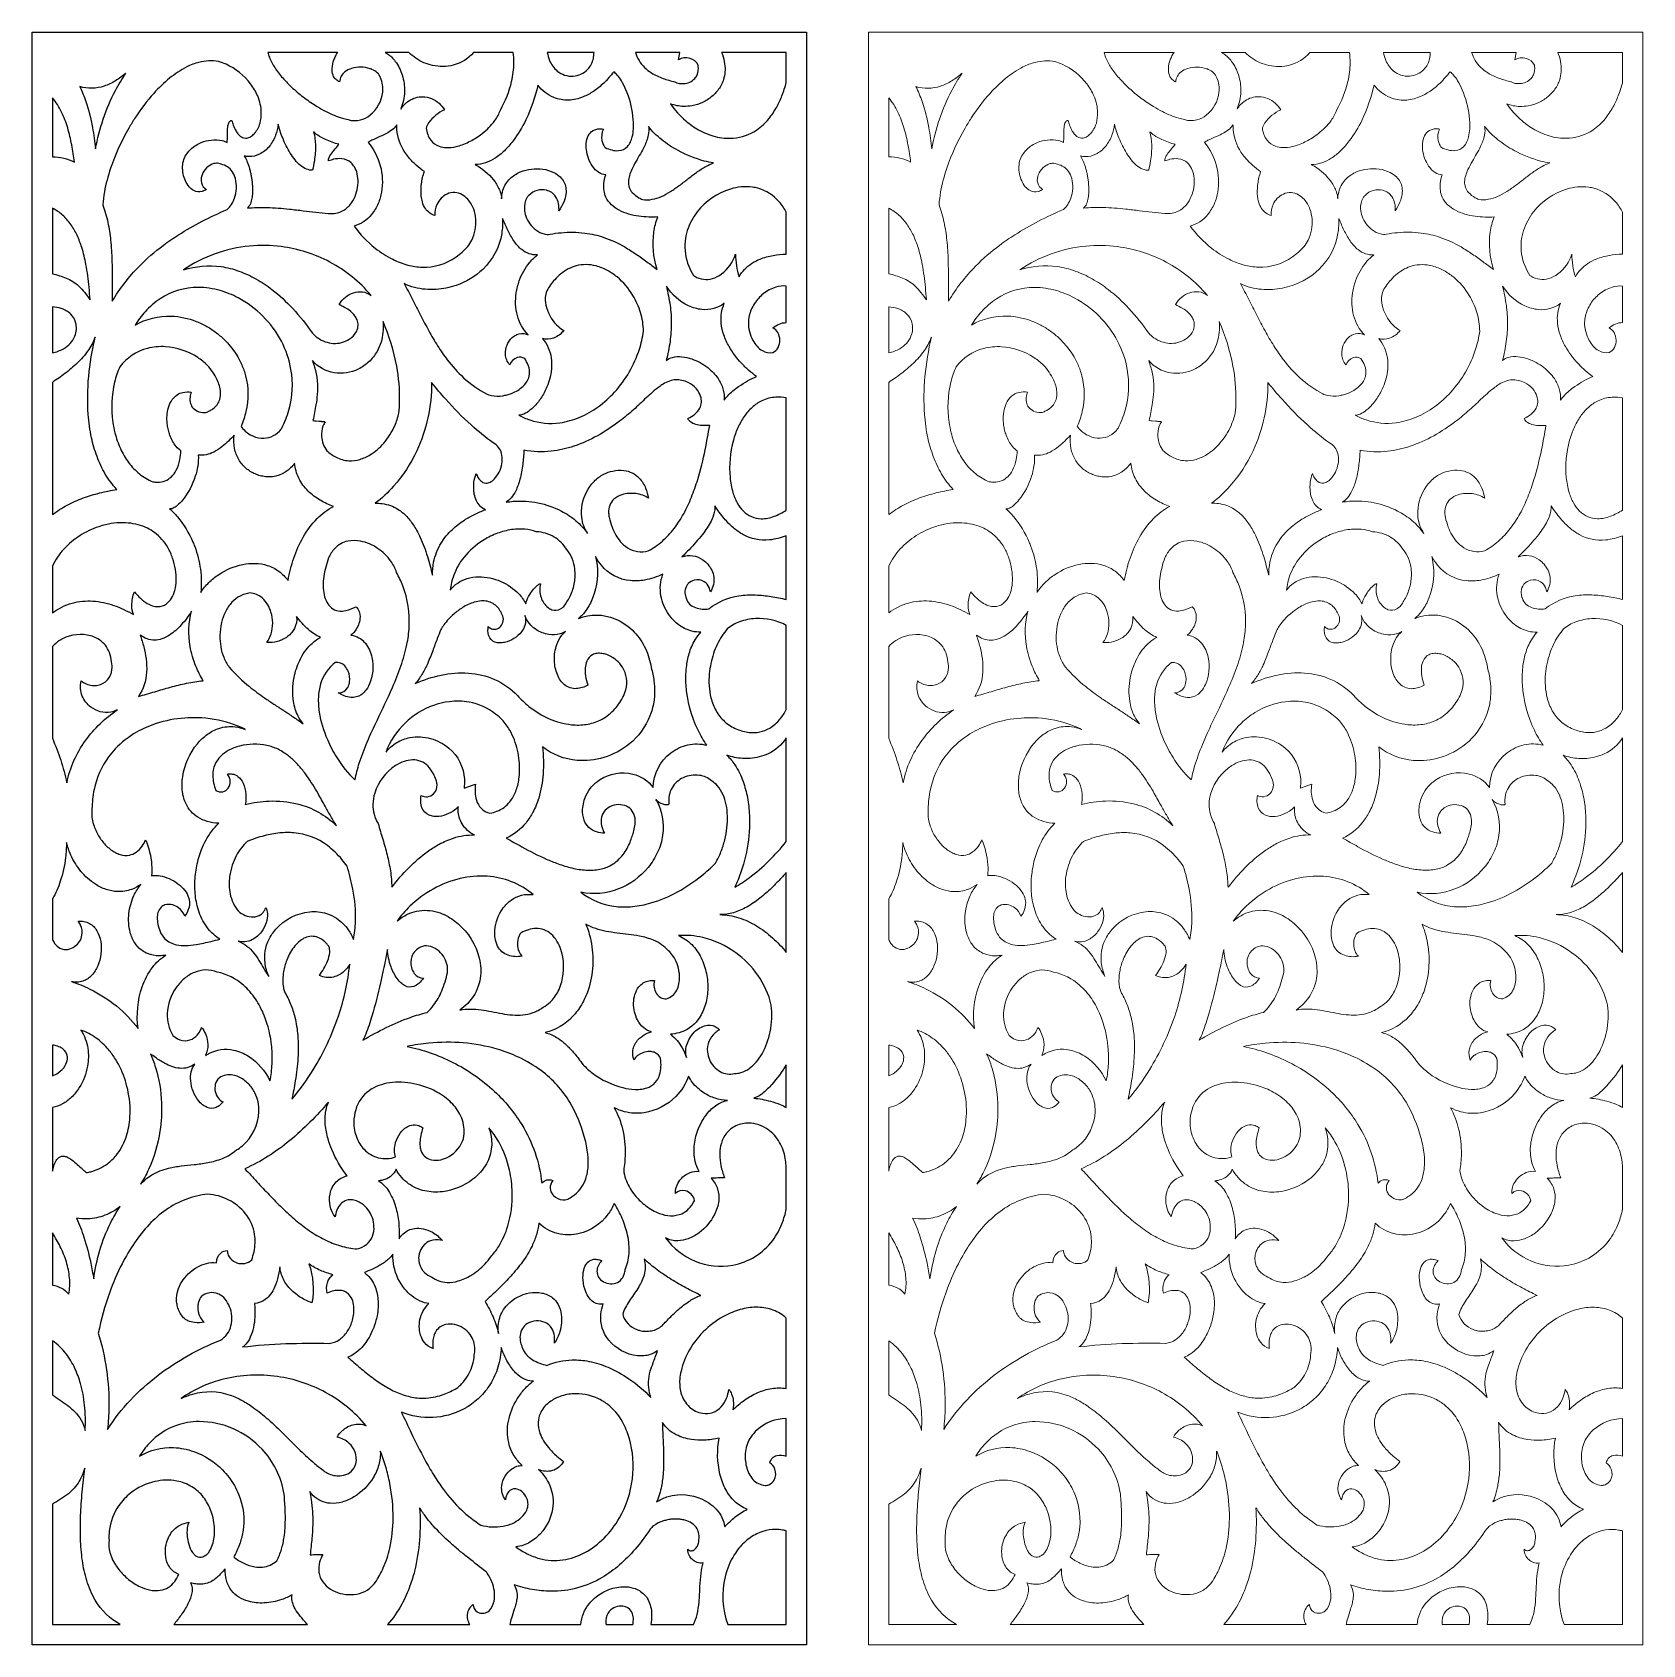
# Model space of a CAD drawing. Header units: centimetres. Extents: x -9.4 to 9.7, y -10.7 to 8.5.
import ezdxf

# ---------------------------------------------------------------- set-up
doc = ezdxf.new("R2010")
doc.units = ezdxf.units.CM
doc.header["$MEASUREMENT"] = 0
doc.layers.add('layer 1', color=7, linetype='Continuous')

msp = doc.modelspace()

# ---------------------------------------------------------------- linework, layer by layer
at = {"layer": 'layer 1', "color": 242}
for points, knots in [([(-0.22289, 8.46065), (-0.22289, 8.46065), (-9.42255, 8.46065), (-9.42255, 8.46065), (-9.42255, 8.46065), (-9.42255, 8.46065), (-9.42255, -10.70533), (-9.42255, -10.70533), (-9.42255, -10.70533), (-9.42255, -10.70533), (-0.22289, -10.70533), (-0.22289, -10.70533), (-0.22289, -10.70533), (-0.22289, -10.70533), (-0.22289, 8.46065), (-0.22289, 8.46065)], [0, 0, 0, 0, 0.2, 0.2, 0.2, 0.2, 0.4, 0.4, 0.4, 0.4, 0.6, 0.6, 0.6, 0.6, 1, 1, 1, 1]), ([(-7.10741, 6.35357), (-7.20714, 6.31051), (-7.30542, 6.26417), (-7.40208, 6.21462), (-7.40208, 6.21462), (-7.49878, 6.16505), (-7.59313, 6.11105), (-7.68484, 6.05278), (-7.68484, 6.05278), (-7.74685, 6.01338), (-7.80734, 5.97165), (-7.86618, 5.92765), (-7.86618, 5.92765), (-7.96673, 5.85247), (-8.06161, 5.77), (-8.15007, 5.6809), (-8.15007, 5.6809), (-8.27454, 5.55554), (-8.38263, 5.41498), (-8.47182, 5.26249), (-8.47182, 5.26249), (-8.47266, 5.31087), (-8.47307, 5.35925), (-8.47306, 5.40763), (-8.47306, 5.40763), (-8.47304, 5.45616), (-8.47312, 5.50469), (-8.47329, 5.55322), (-8.47329, 5.55322), (-8.47352, 5.61826), (-8.47446, 5.68329), (-8.47611, 5.74831), (-8.47611, 5.74831), (-8.47814, 5.82832), (-8.48321, 5.90822), (-8.49133, 5.98784), (-8.49133, 5.98784), (-8.49863, 6.05954), (-8.50972, 6.13079), (-8.52454, 6.20133), (-8.52454, 6.20133), (-8.53937, 6.27191), (-8.55937, 6.34129), (-8.58439, 6.40893), (-8.58439, 6.40893), (-8.58103, 6.46042), (-8.57469, 6.51168), (-8.56541, 6.56244), (-8.56541, 6.56244), (-8.54799, 6.65773), (-8.52361, 6.75163), (-8.49248, 6.84336), (-8.49248, 6.84336), (-8.43618, 7.00926), (-8.36349, 7.16918), (-8.27553, 7.32069), (-8.27553, 7.32069), (-8.2523, 7.36069), (-8.22818, 7.40018), (-8.20318, 7.43911), (-8.20318, 7.43911), (-8.13629, 7.5433), (-8.06121, 7.64201), (-7.97865, 7.73429), (-7.97865, 7.73429), (-7.92043, 7.79937), (-7.85729, 7.85988), (-7.78979, 7.91528), (-7.78979, 7.91528), (-7.72731, 7.96656), (-7.6595, 8.01101), (-7.58755, 8.04785), (-7.58755, 8.04785), (-7.5412, 8.07159), (-7.49236, 8.09011), (-7.44193, 8.10307), (-7.44193, 8.10307), (-7.40398, 8.11283), (-7.36513, 8.11873), (-7.32599, 8.12068), (-7.32599, 8.12068), (-7.2868, 8.12264), (-7.24751, 8.1198), (-7.20901, 8.11224), (-7.20901, 8.11224), (-7.17849, 8.10409), (-7.1487, 8.09337), (-7.11998, 8.08021), (-7.11998, 8.08021), (-7.00544, 8.0277), (-6.90547, 7.94788), (-6.8289, 7.8478), (-6.8289, 7.8478), (-6.79474, 7.80316), (-6.76613, 7.75453), (-6.74368, 7.70299), (-6.74368, 7.70299), (-6.71647, 7.64051), (-6.7019, 7.57323), (-6.70082, 7.50508), (-6.70082, 7.50508), (-6.70015, 7.46314), (-6.705, 7.42128), (-6.71523, 7.3806), (-6.71523, 7.3806), (-6.72248, 7.3572), (-6.73203, 7.33457), (-6.74374, 7.31305), (-6.74374, 7.31305), (-6.74889, 7.30287), (-6.75487, 7.29313), (-6.7616, 7.28392), (-6.7616, 7.28392), (-6.76795, 7.27524), (-6.77456, 7.26676), (-6.78143, 7.2585), (-6.78143, 7.2585), (-6.78788, 7.25074), (-6.79506, 7.24363), (-6.80289, 7.23726), (-6.80289, 7.23726), (-6.81017, 7.23133), (-6.81777, 7.22579), (-6.82564, 7.22067), (-6.82564, 7.22067), (-6.84011, 7.21126), (-6.85656, 7.20532), (-6.8737, 7.2033), (-6.8737, 7.2033), (-6.896, 7.20068), (-6.91855, 7.20569), (-6.93764, 7.2175), (-6.93764, 7.2175), (-6.94987, 7.22506), (-6.961, 7.23428), (-6.97072, 7.24487), (-6.97072, 7.24487), (-6.98226, 7.25745), (-6.99237, 7.27128), (-7.00085, 7.28609), (-7.00085, 7.28609), (-7.01391, 7.30888), (-7.02493, 7.33279), (-7.03377, 7.35751), (-7.03377, 7.35751), (-7.04031, 7.37579), (-7.04612, 7.39432), (-7.05116, 7.41307), (-7.05116, 7.41307), (-7.06506, 7.41116), (-7.07716, 7.40266), (-7.08366, 7.39023), (-7.08366, 7.39023), (-7.09069, 7.3768), (-7.09534, 7.36226), (-7.09741, 7.34725), (-7.09741, 7.34725), (-7.10108, 7.32056), (-7.10282, 7.29365), (-7.10263, 7.26671), (-7.10263, 7.26671), (-7.10243, 7.2398), (-7.10278, 7.21289), (-7.10367, 7.186), (-7.10367, 7.186), (-7.10404, 7.17464), (-7.10528, 7.16331), (-7.10738, 7.15213), (-7.10738, 7.15213), (-7.12559, 7.16073), (-7.14464, 7.16741), (-7.16423, 7.17206), (-7.16423, 7.17206), (-7.20752, 7.18234), (-7.25227, 7.18494), (-7.29646, 7.17974), (-7.29646, 7.17974), (-7.33665, 7.17502), (-7.37605, 7.1651), (-7.41369, 7.15022), (-7.41369, 7.15022), (-7.46043, 7.13176), (-7.50313, 7.10443), (-7.53948, 7.06973), (-7.53948, 7.06973), (-7.55569, 7.05426), (-7.57024, 7.03715), (-7.5829, 7.01866), (-7.5829, 7.01866), (-7.59982, 6.99825), (-7.6127, 6.9748), (-7.62083, 6.94956), (-7.62083, 6.94956), (-7.62984, 6.92163), (-7.63499, 6.8926), (-7.63615, 6.86326), (-7.63615, 6.86326), (-7.63845, 6.80468), (-7.62696, 6.74639), (-7.60258, 6.69307), (-7.60258, 6.69307), (-7.5913, 6.66838), (-7.57677, 6.64533), (-7.55938, 6.62449), (-7.55938, 6.62449), (-7.54351, 6.60548), (-7.52393, 6.5899), (-7.50184, 6.5787), (-7.50184, 6.5787), (-7.472, 6.56358), (-7.43765, 6.56005), (-7.40536, 6.5688), (-7.40536, 6.5688), (-7.38717, 6.57372), (-7.36974, 6.58112), (-7.35356, 6.59079), (-7.35356, 6.59079), (-7.36029, 6.59534), (-7.36671, 6.60033), (-7.37278, 6.60574), (-7.37278, 6.60574), (-7.39848, 6.6286), (-7.41428, 6.6606), (-7.41683, 6.6949), (-7.41683, 6.6949), (-7.41802, 6.71091), (-7.41663, 6.72701), (-7.41271, 6.74257), (-7.41271, 6.74257), (-7.39638, 6.80746), (-7.3516, 6.86156), (-7.29091, 6.88977), (-7.29091, 6.88977), (-7.27323, 6.89799), (-7.25405, 6.90254), (-7.23456, 6.90315), (-7.23456, 6.90315), (-7.21495, 6.90376), (-7.19547, 6.89967), (-7.17776, 6.89123), (-7.17776, 6.89123), (-7.15086, 6.88592), (-7.12528, 6.87532), (-7.10251, 6.86006), (-7.10251, 6.86006), (-7.08121, 6.84556), (-7.06268, 6.82736), (-7.04779, 6.80633), (-7.04779, 6.80633), (-7.02961, 6.78064), (-7.01624, 6.75186), (-7.00833, 6.7214), (-7.00833, 6.7214), (-6.98835, 6.64449), (-6.99201, 6.5633), (-7.01881, 6.48849), (-7.01881, 6.48849), (-7.02816, 6.46238), (-7.04035, 6.43737), (-7.05516, 6.41392), (-7.05516, 6.41392), (-7.06945, 6.3913), (-7.08707, 6.37095), (-7.10741, 6.35357)], [0, 0, 0, 0, 0.01492537, 0.01492537, 0.01492537, 0.01492537, 0.02985075, 0.02985075, 0.02985075, 0.02985075, 0.04477612, 0.04477612, 0.04477612, 0.04477612, 0.05970149, 0.05970149, 0.05970149, 0.05970149, 0.07462687, 0.07462687, 0.07462687, 0.07462687, 0.08955224, 0.08955224, 0.08955224, 0.08955224, 0.10447761, 0.10447761, 0.10447761, 0.10447761, 0.11940299, 0.11940299, 0.11940299, 0.11940299, 0.13432836, 0.13432836, 0.13432836, 0.13432836, 0.14925373, 0.14925373, 0.14925373, 0.14925373, 0.1641791, 0.1641791, 0.1641791, 0.1641791, 0.17910448, 0.17910448, 0.17910448, 0.17910448, 0.19402985, 0.19402985, 0.19402985, 0.19402985, 0.20895522, 0.20895522, 0.20895522, 0.20895522, 0.2238806, 0.2238806, 0.2238806, 0.2238806, 0.23880597, 0.23880597, 0.23880597, 0.23880597, 0.25373134, 0.25373134, 0.25373134, 0.25373134, 0.26865672, 0.26865672, 0.26865672, 0.26865672, 0.28358209, 0.28358209, 0.28358209, 0.28358209, 0.29850746, 0.29850746, 0.29850746, 0.29850746, 0.31343284, 0.31343284, 0.31343284, 0.31343284, 0.32835821, 0.32835821, 0.32835821, 0.32835821, 0.34328358, 0.34328358, 0.34328358, 0.34328358, 0.35820896, 0.35820896, 0.35820896, 0.35820896, 0.37313433, 0.37313433, 0.37313433, 0.37313433, 0.3880597, 0.3880597, 0.3880597, 0.3880597, 0.40298507, 0.40298507, 0.40298507, 0.40298507, 0.41791045, 0.41791045, 0.41791045, 0.41791045, 0.43283582, 0.43283582, 0.43283582, 0.43283582, 0.44776119, 0.44776119, 0.44776119, 0.44776119, 0.46268657, 0.46268657, 0.46268657, 0.46268657, 0.47761194, 0.47761194, 0.47761194, 0.47761194, 0.49253731, 0.49253731, 0.49253731, 0.49253731, 0.50746269, 0.50746269, 0.50746269, 0.50746269, 0.52238806, 0.52238806, 0.52238806, 0.52238806, 0.53731343, 0.53731343, 0.53731343, 0.53731343, 0.55223881, 0.55223881, 0.55223881, 0.55223881, 0.56716418, 0.56716418, 0.56716418, 0.56716418, 0.58208955, 0.58208955, 0.58208955, 0.58208955, 0.59701493, 0.59701493, 0.59701493, 0.59701493, 0.6119403, 0.6119403, 0.6119403, 0.6119403, 0.62686567, 0.62686567, 0.62686567, 0.62686567, 0.64179104, 0.64179104, 0.64179104, 0.64179104, 0.65671642, 0.65671642, 0.65671642, 0.65671642, 0.67164179, 0.67164179, 0.67164179, 0.67164179, 0.68656716, 0.68656716, 0.68656716, 0.68656716, 0.70149254, 0.70149254, 0.70149254, 0.70149254, 0.71641791, 0.71641791, 0.71641791, 0.71641791, 0.73134328, 0.73134328, 0.73134328, 0.73134328, 0.74626866, 0.74626866, 0.74626866, 0.74626866, 0.76119403, 0.76119403, 0.76119403, 0.76119403, 0.7761194, 0.7761194, 0.7761194, 0.7761194, 0.79104478, 0.79104478, 0.79104478, 0.79104478, 0.80597015, 0.80597015, 0.80597015, 0.80597015, 0.82089552, 0.82089552, 0.82089552, 0.82089552, 0.8358209, 0.8358209, 0.8358209, 0.8358209, 0.85074627, 0.85074627, 0.85074627, 0.85074627, 0.86567164, 0.86567164, 0.86567164, 0.86567164, 0.88059701, 0.88059701, 0.88059701, 0.88059701, 0.89552239, 0.89552239, 0.89552239, 0.89552239, 0.91044776, 0.91044776, 0.91044776, 0.91044776, 0.92537313, 0.92537313, 0.92537313, 0.92537313, 0.94029851, 0.94029851, 0.94029851, 0.94029851, 0.95522388, 0.95522388, 0.95522388, 0.95522388, 0.97014925, 0.97014925, 0.97014925, 0.97014925, 1, 1, 1, 1]), ([(-5.93101, 7.5175), (-5.96662, 7.53622), (-6.0017, 7.55591), (-6.03622, 7.57656), (-6.03622, 7.57656), (-6.0619, 7.59193), (-6.08705, 7.60817), (-6.11163, 7.62525), (-6.11163, 7.62525), (-6.13649, 7.64253), (-6.1611, 7.66017), (-6.18544, 7.67817), (-6.18544, 7.67817), (-6.2098, 7.69619), (-6.23356, 7.715), (-6.25669, 7.73458), (-6.25669, 7.73458), (-6.27957, 7.75395), (-6.30216, 7.77366), (-6.32445, 7.79372), (-6.32445, 7.79372), (-6.34627, 7.81334), (-6.36739, 7.83373), (-6.38778, 7.85484), (-6.38778, 7.85484), (-6.4075, 7.87525), (-6.42682, 7.89604), (-6.44574, 7.91719), (-6.44574, 7.91719), (-6.46382, 7.93741), (-6.48106, 7.95837), (-6.49739, 7.98002), (-6.49739, 7.98002), (-6.5128, 8.00043), (-6.52761, 8.02129), (-6.5418, 8.04257), (-6.5418, 8.04257), (-6.56701, 8.08036), (-6.5881, 8.12073), (-6.60475, 8.16299), (-6.60475, 8.16299), (-6.61218, 8.18183), (-6.61799, 8.20126), (-6.62215, 8.22107), (-6.62215, 8.22107), (-6.62215, 8.22107), (-5.79223, 8.22107), (-5.79223, 8.22107), (-5.79223, 8.22107), (-5.80151, 8.20822), (-5.8098, 8.19468), (-5.81704, 8.18058), (-5.81704, 8.18058), (-5.82485, 8.16536), (-5.83176, 8.1497), (-5.83773, 8.13367), (-5.83773, 8.13367), (-5.84993, 8.10092), (-5.8572, 8.06653), (-5.8593, 8.03164), (-5.8593, 8.03164), (-5.86098, 8.00357), (-5.85691, 7.97543), (-5.84733, 7.94899), (-5.84733, 7.94899), (-5.8402, 7.9293), (-5.82825, 7.9117), (-5.81259, 7.89781), (-5.81259, 7.89781), (-5.80029, 7.88689), (-5.78628, 7.87806), (-5.77112, 7.87168), (-5.77112, 7.87168), (-5.76876, 7.91815), (-5.74598, 7.96116), (-5.70889, 7.98925), (-5.70889, 7.98925), (-5.68488, 8.00743), (-5.65791, 8.02131), (-5.62916, 8.03029), (-5.62916, 8.03029), (-5.5564, 8.05301), (-5.47835, 8.05208), (-5.40615, 8.02764), (-5.40615, 8.02764), (-5.39919, 8.02528), (-5.39233, 8.02265), (-5.38558, 8.01974), (-5.38558, 8.01974), (-5.36241, 8.00978), (-5.34112, 7.99592), (-5.32264, 7.97876), (-5.32264, 7.97876), (-5.30493, 7.96232), (-5.29148, 7.94186), (-5.2834, 7.91909), (-5.2834, 7.91909), (-5.25994, 7.86495), (-5.25124, 7.80558), (-5.25818, 7.74699), (-5.25818, 7.74699), (-5.27086, 7.63982), (-5.3255, 7.54214), (-5.41015, 7.4752), (-5.41015, 7.4752), (-5.44352, 7.44881), (-5.48189, 7.42946), (-5.52296, 7.41831), (-5.52296, 7.41831), (-5.57063, 7.40537), (-5.62105, 7.407), (-5.66779, 7.42298), (-5.66779, 7.42298), (-5.6912, 7.42714), (-5.71437, 7.43255), (-5.73719, 7.43921), (-5.73719, 7.43921), (-5.80425, 7.45877), (-5.86918, 7.485), (-5.93101, 7.5175)], [0, 0, 0, 0, 0.03225806, 0.03225806, 0.03225806, 0.03225806, 0.06451613, 0.06451613, 0.06451613, 0.06451613, 0.09677419, 0.09677419, 0.09677419, 0.09677419, 0.12903226, 0.12903226, 0.12903226, 0.12903226, 0.16129032, 0.16129032, 0.16129032, 0.16129032, 0.19354839, 0.19354839, 0.19354839, 0.19354839, 0.22580645, 0.22580645, 0.22580645, 0.22580645, 0.25806452, 0.25806452, 0.25806452, 0.25806452, 0.29032258, 0.29032258, 0.29032258, 0.29032258, 0.32258065, 0.32258065, 0.32258065, 0.32258065, 0.35483871, 0.35483871, 0.35483871, 0.35483871, 0.38709677, 0.38709677, 0.38709677, 0.38709677, 0.41935484, 0.41935484, 0.41935484, 0.41935484, 0.4516129, 0.4516129, 0.4516129, 0.4516129, 0.48387097, 0.48387097, 0.48387097, 0.48387097, 0.51612903, 0.51612903, 0.51612903, 0.51612903, 0.5483871, 0.5483871, 0.5483871, 0.5483871, 0.58064516, 0.58064516, 0.58064516, 0.58064516, 0.61290323, 0.61290323, 0.61290323, 0.61290323, 0.64516129, 0.64516129, 0.64516129, 0.64516129, 0.67741935, 0.67741935, 0.67741935, 0.67741935, 0.70967742, 0.70967742, 0.70967742, 0.70967742, 0.74193548, 0.74193548, 0.74193548, 0.74193548, 0.77419355, 0.77419355, 0.77419355, 0.77419355, 0.80645161, 0.80645161, 0.80645161, 0.80645161, 0.83870968, 0.83870968, 0.83870968, 0.83870968, 0.87096774, 0.87096774, 0.87096774, 0.87096774, 0.90322581, 0.90322581, 0.90322581, 0.90322581, 0.93548387, 0.93548387, 0.93548387, 0.93548387, 1, 1, 1, 1]), ([(-5.02651, 7.95253), (-5.04496, 8.01075), (-5.0728, 8.06558), (-5.10891, 8.11483), (-5.10891, 8.11483), (-5.13467, 8.14994), (-5.16614, 8.18051), (-5.20199, 8.20523), (-5.20199, 8.20523), (-5.21031, 8.21097), (-5.21894, 8.21626), (-5.22784, 8.22107), (-5.22784, 8.22107), (-5.22784, 8.22107), (-4.94652, 8.22107), (-4.94652, 8.22107), (-4.94652, 8.22107), (-4.89623, 8.16858), (-4.83573, 8.1269), (-4.76877, 8.09862), (-4.76877, 8.09862), (-4.73573, 8.08466), (-4.7015, 8.07369), (-4.6665, 8.06583), (-4.6665, 8.06583), (-4.58507, 8.04755), (-4.50042, 8.04876), (-4.41955, 8.06938), (-4.41955, 8.06938), (-4.32566, 8.09333), (-4.24172, 8.14645), (-4.17991, 8.22107), (-4.17991, 8.22107), (-4.17991, 8.22107), (-3.70869, 8.22107), (-3.70869, 8.22107), (-3.70869, 8.22107), (-3.70219, 8.18025), (-3.69911, 8.13896), (-3.69947, 8.09762), (-3.69947, 8.09762), (-3.70011, 8.02318), (-3.70907, 7.94906), (-3.72618, 7.87662), (-3.72618, 7.87662), (-3.75438, 7.75722), (-3.79962, 7.64254), (-3.86054, 7.53605), (-3.86054, 7.53605), (-3.86767, 7.51365), (-3.87694, 7.49199), (-3.88825, 7.47138), (-3.88825, 7.47138), (-3.89953, 7.4508), (-3.91202, 7.43091), (-3.92565, 7.4118), (-3.92565, 7.4118), (-3.93119, 7.40403), (-3.93695, 7.39643), (-3.94293, 7.38899), (-3.94293, 7.38899), (-3.98748, 7.33362), (-4.03913, 7.28438), (-4.09656, 7.24251), (-4.09656, 7.24251), (-4.11911, 7.22608), (-4.14225, 7.21048), (-4.16594, 7.19574), (-4.16594, 7.19574), (-4.21223, 7.16693), (-4.26137, 7.14301), (-4.3126, 7.12432), (-4.3126, 7.12432), (-4.33672, 7.11553), (-4.36133, 7.10815), (-4.38631, 7.10223), (-4.38631, 7.10223), (-4.42382, 7.09335), (-4.46228, 7.0892), (-4.50082, 7.08988), (-4.50082, 7.08988), (-4.53043, 7.09041), (-4.55973, 7.09576), (-4.58761, 7.10573), (-4.58761, 7.10573), (-4.6273, 7.11993), (-4.66197, 7.14537), (-4.68743, 7.17896), (-4.68743, 7.17896), (-4.70298, 7.19947), (-4.7153, 7.22223), (-4.72399, 7.24646), (-4.72399, 7.24646), (-4.73264, 7.2706), (-4.73904, 7.29548), (-4.74311, 7.3208), (-4.74311, 7.3208), (-4.73551, 7.34252), (-4.7252, 7.3632), (-4.71244, 7.38235), (-4.71244, 7.38235), (-4.68945, 7.41683), (-4.6612, 7.44748), (-4.62869, 7.47319), (-4.62869, 7.47319), (-4.5963, 7.4988), (-4.56139, 7.52105), (-4.5245, 7.53961), (-4.5245, 7.53961), (-4.54234, 7.56827), (-4.56416, 7.59427), (-4.58932, 7.61679), (-4.58932, 7.61679), (-4.64262, 7.66451), (-4.71115, 7.69182), (-4.78266, 7.6938), (-4.78266, 7.6938), (-4.84155, 7.69543), (-4.8995, 7.67853), (-4.94827, 7.64548), (-4.94827, 7.64548), (-4.98641, 7.61963), (-5.01891, 7.58628), (-5.04375, 7.54747), (-5.04375, 7.54747), (-5.01589, 7.61359), (-5.00062, 7.68437), (-4.99875, 7.7561), (-4.99875, 7.7561), (-4.99702, 7.82266), (-5.0064, 7.88906), (-5.02651, 7.95253)], [0, 0, 0, 0, 0.02941176, 0.02941176, 0.02941176, 0.02941176, 0.05882353, 0.05882353, 0.05882353, 0.05882353, 0.08823529, 0.08823529, 0.08823529, 0.08823529, 0.11764706, 0.11764706, 0.11764706, 0.11764706, 0.14705882, 0.14705882, 0.14705882, 0.14705882, 0.17647059, 0.17647059, 0.17647059, 0.17647059, 0.20588235, 0.20588235, 0.20588235, 0.20588235, 0.23529412, 0.23529412, 0.23529412, 0.23529412, 0.26470588, 0.26470588, 0.26470588, 0.26470588, 0.29411765, 0.29411765, 0.29411765, 0.29411765, 0.32352941, 0.32352941, 0.32352941, 0.32352941, 0.35294118, 0.35294118, 0.35294118, 0.35294118, 0.38235294, 0.38235294, 0.38235294, 0.38235294, 0.41176471, 0.41176471, 0.41176471, 0.41176471, 0.44117647, 0.44117647, 0.44117647, 0.44117647, 0.47058824, 0.47058824, 0.47058824, 0.47058824, 0.5, 0.5, 0.5, 0.5, 0.52941176, 0.52941176, 0.52941176, 0.52941176, 0.55882353, 0.55882353, 0.55882353, 0.55882353, 0.58823529, 0.58823529, 0.58823529, 0.58823529, 0.61764706, 0.61764706, 0.61764706, 0.61764706, 0.64705882, 0.64705882, 0.64705882, 0.64705882, 0.67647059, 0.67647059, 0.67647059, 0.67647059, 0.70588235, 0.70588235, 0.70588235, 0.70588235, 0.73529412, 0.73529412, 0.73529412, 0.73529412, 0.76470588, 0.76470588, 0.76470588, 0.76470588, 0.79411765, 0.79411765, 0.79411765, 0.79411765, 0.82352941, 0.82352941, 0.82352941, 0.82352941, 0.85294118, 0.85294118, 0.85294118, 0.85294118, 0.88235294, 0.88235294, 0.88235294, 0.88235294, 0.91176471, 0.91176471, 0.91176471, 0.91176471, 0.94117647, 0.94117647, 0.94117647, 0.94117647, 1, 1, 1, 1]), ([(-2.99638, 7.93889), (-3.06452, 7.93472), (-3.13166, 7.95655), (-3.18434, 7.99997), (-3.18434, 7.99997), (-3.22375, 8.03346), (-3.25461, 8.07584), (-3.27439, 8.12363), (-3.27439, 8.12363), (-3.28738, 8.15501), (-3.29701, 8.18767), (-3.30313, 8.22107), (-3.30313, 8.22107), (-3.30313, 8.22107), (-2.74743, 8.22107), (-2.74743, 8.22107), (-2.74743, 8.22107), (-2.74729, 8.19599), (-2.74993, 8.17098), (-2.7553, 8.14648), (-2.7553, 8.14648), (-2.76579, 8.09859), (-2.78915, 8.05449), (-2.82288, 8.0189), (-2.82288, 8.0189), (-2.86856, 7.97129), (-2.93051, 7.94274), (-2.99638, 7.93889)], [0, 0, 0, 0, 0.125, 0.125, 0.125, 0.125, 0.25, 0.25, 0.25, 0.25, 0.375, 0.375, 0.375, 0.375, 0.5, 0.5, 0.5, 0.5, 0.625, 0.625, 0.625, 0.625, 0.75, 0.75, 0.75, 0.75, 1, 1, 1, 1]), ([(-2.14624, 8.04197), (-2.19747, 8.09143), (-2.23532, 8.15303), (-2.25631, 8.22107), (-2.25631, 8.22107), (-2.25631, 8.22107), (-1.72884, 8.22107), (-1.72884, 8.22107), (-1.72884, 8.22107), (-1.72884, 8.22107), (-1.73588, 8.17683), (-1.73588, 8.17683), (-1.73588, 8.17683), (-1.73588, 8.17683), (-1.7394, 8.1547), (-1.7394, 8.1547), (-1.7394, 8.1547), (-1.7394, 8.1547), (-1.74292, 8.13258), (-1.74292, 8.13258), (-1.74292, 8.13258), (-1.72401, 8.14434), (-1.70287, 8.15204), (-1.68082, 8.15519), (-1.68082, 8.15519), (-1.65562, 8.15879), (-1.62995, 8.15706), (-1.60547, 8.1501), (-1.60547, 8.1501), (-1.56367, 8.13823), (-1.52914, 8.10876), (-1.51084, 8.06935), (-1.51084, 8.06935), (-1.51005, 8.06546), (-1.50934, 8.06156), (-1.50871, 8.05764), (-1.50871, 8.05764), (-1.50313, 8.02302), (-1.50763, 7.98755), (-1.52166, 7.95541), (-1.52166, 7.95541), (-1.52859, 7.93957), (-1.53815, 7.92502), (-1.54994, 7.91237), (-1.54994, 7.91237), (-1.58478, 7.875), (-1.63267, 7.85256), (-1.68368, 7.84965), (-1.68368, 7.84965), (-1.68368, 7.84965), (-1.68577, 7.84952), (-1.68577, 7.84952), (-1.68577, 7.84952), (-1.72032, 7.84721), (-1.75479, 7.8549), (-1.78509, 7.87168), (-1.78509, 7.87168), (-1.83343, 7.88178), (-1.88103, 7.89512), (-1.92758, 7.91162), (-1.92758, 7.91162), (-1.97568, 7.92868), (-2.02172, 7.951), (-2.0649, 7.9782), (-2.0649, 7.9782), (-2.09413, 7.99661), (-2.12139, 8.01797), (-2.14624, 8.04197)], [0, 0, 0, 0, 0.05555556, 0.05555556, 0.05555556, 0.05555556, 0.11111111, 0.11111111, 0.11111111, 0.11111111, 0.16666667, 0.16666667, 0.16666667, 0.16666667, 0.22222222, 0.22222222, 0.22222222, 0.22222222, 0.27777778, 0.27777778, 0.27777778, 0.27777778, 0.33333333, 0.33333333, 0.33333333, 0.33333333, 0.38888889, 0.38888889, 0.38888889, 0.38888889, 0.44444444, 0.44444444, 0.44444444, 0.44444444, 0.5, 0.5, 0.5, 0.5, 0.55555556, 0.55555556, 0.55555556, 0.55555556, 0.61111111, 0.61111111, 0.61111111, 0.61111111, 0.66666667, 0.66666667, 0.66666667, 0.66666667, 0.72222222, 0.72222222, 0.72222222, 0.72222222, 0.77777778, 0.77777778, 0.77777778, 0.77777778, 0.83333333, 0.83333333, 0.83333333, 0.83333333, 0.88888889, 0.88888889, 0.88888889, 0.88888889, 1, 1, 1, 1]), ([(-1.30825, 7.22161), (-1.37701, 7.23985), (-1.44316, 7.26676), (-1.50513, 7.30168), (-1.50513, 7.30168), (-1.55918, 7.33215), (-1.61008, 7.36786), (-1.65712, 7.40832), (-1.65712, 7.40832), (-1.72627, 7.46781), (-1.78758, 7.53581), (-1.83962, 7.61074), (-1.83962, 7.61074), (-1.7905, 7.59064), (-1.73805, 7.57988), (-1.68499, 7.57901), (-1.68499, 7.57901), (-1.65066, 7.57844), (-1.61635, 7.58115), (-1.58253, 7.5871), (-1.58253, 7.5871), (-1.53904, 7.59475), (-1.49676, 7.60823), (-1.45687, 7.62717), (-1.45687, 7.62717), (-1.43696, 7.63662), (-1.41759, 7.64718), (-1.39886, 7.6588), (-1.39886, 7.6588), (-1.36143, 7.68203), (-1.32753, 7.71054), (-1.29823, 7.74344), (-1.29823, 7.74344), (-1.26892, 7.77635), (-1.24468, 7.81347), (-1.22633, 7.85353), (-1.22633, 7.85353), (-1.21692, 7.87406), (-1.20942, 7.89541), (-1.20393, 7.91731), (-1.20393, 7.91731), (-1.188, 7.98079), (-1.18639, 8.04704), (-1.19923, 8.11121), (-1.19923, 8.11121), (-1.20675, 8.14881), (-1.21787, 8.1856), (-1.23244, 8.22107), (-1.23244, 8.22107), (-1.23244, 8.22107), (-0.46246, 8.22107), (-0.46246, 8.22107), (-0.46246, 8.22107), (-0.46246, 8.22107), (-0.46246, 7.86377), (-0.46246, 7.86377), (-0.46246, 7.86377), (-0.47691, 7.8103), (-0.49419, 7.75764), (-0.51423, 7.706), (-0.51423, 7.706), (-0.53214, 7.65984), (-0.55308, 7.61491), (-0.57691, 7.57151), (-0.57691, 7.57151), (-0.60376, 7.52258), (-0.63494, 7.47616), (-0.67007, 7.43279), (-0.67007, 7.43279), (-0.71206, 7.38094), (-0.76152, 7.33563), (-0.81685, 7.29834), (-0.81685, 7.29834), (-0.89904, 7.24295), (-0.99413, 7.20979), (-1.09294, 7.20205), (-1.09294, 7.20205), (-1.16531, 7.19639), (-1.23809, 7.203), (-1.30825, 7.22161)], [0, 0, 0, 0, 0.04761905, 0.04761905, 0.04761905, 0.04761905, 0.0952381, 0.0952381, 0.0952381, 0.0952381, 0.14285714, 0.14285714, 0.14285714, 0.14285714, 0.19047619, 0.19047619, 0.19047619, 0.19047619, 0.23809524, 0.23809524, 0.23809524, 0.23809524, 0.28571429, 0.28571429, 0.28571429, 0.28571429, 0.33333333, 0.33333333, 0.33333333, 0.33333333, 0.38095238, 0.38095238, 0.38095238, 0.38095238, 0.42857143, 0.42857143, 0.42857143, 0.42857143, 0.47619048, 0.47619048, 0.47619048, 0.47619048, 0.52380952, 0.52380952, 0.52380952, 0.52380952, 0.57142857, 0.57142857, 0.57142857, 0.57142857, 0.61904762, 0.61904762, 0.61904762, 0.61904762, 0.66666667, 0.66666667, 0.66666667, 0.66666667, 0.71428571, 0.71428571, 0.71428571, 0.71428571, 0.76190476, 0.76190476, 0.76190476, 0.76190476, 0.80952381, 0.80952381, 0.80952381, 0.80952381, 0.85714286, 0.85714286, 0.85714286, 0.85714286, 0.9047619, 0.9047619, 0.9047619, 0.9047619, 1, 1, 1, 1]), ([(-8.4346, 7.76654), (-8.5482, 7.54872), (-8.62795, 7.31493), (-8.67111, 7.07309), (-8.67111, 7.07309), (-8.67949, 7.1589), (-8.69126, 7.24434), (-8.70641, 7.32922), (-8.70641, 7.32922), (-8.72521, 7.43454), (-8.75205, 7.53826), (-8.7867, 7.63948), (-8.7867, 7.63948), (-8.80733, 7.69974), (-8.83136, 7.75878), (-8.85867, 7.81632), (-8.85867, 7.81632), (-8.81197, 7.80031), (-8.76277, 7.79288), (-8.71342, 7.7944), (-8.71342, 7.7944), (-8.66421, 7.79591), (-8.6155, 7.80464), (-8.56883, 7.82032), (-8.56883, 7.82032), (-8.52115, 7.83633), (-8.47544, 7.85764), (-8.43252, 7.88387), (-8.43252, 7.88387), (-8.38911, 7.9104), (-8.34814, 7.94071), (-8.31006, 7.97445), (-8.31006, 7.97445), (-8.35563, 7.90765), (-8.39721, 7.83823), (-8.4346, 7.76654)], [0, 0, 0, 0, 0.1, 0.1, 0.1, 0.1, 0.2, 0.2, 0.2, 0.2, 0.3, 0.3, 0.3, 0.3, 0.4, 0.4, 0.4, 0.4, 0.5, 0.5, 0.5, 0.5, 0.6, 0.6, 0.6, 0.6, 0.7, 0.7, 0.7, 0.7, 0.8, 0.8, 0.8, 0.8, 1, 1, 1, 1]), ([(-3.84606, 6.48113), (-3.84785, 6.50901), (-3.85338, 6.53652), (-3.86252, 6.56292), (-3.86252, 6.56292), (-3.87711, 6.60508), (-3.8978, 6.64489), (-3.92391, 6.68106), (-3.92391, 6.68106), (-3.97794, 6.7559), (-4.04628, 6.81934), (-4.12493, 6.86766), (-4.12493, 6.86766), (-4.13666, 6.87486), (-4.14878, 6.88143), (-4.16122, 6.88732), (-4.16122, 6.88732), (-4.11895, 6.88724), (-4.07694, 6.89416), (-4.03692, 6.9078), (-4.03692, 6.9078), (-3.99702, 6.92141), (-3.95898, 6.93996), (-3.9237, 6.96304), (-3.9237, 6.96304), (-3.88402, 6.98899), (-3.84689, 7.01865), (-3.81283, 7.05163), (-3.81283, 7.05163), (-3.7755, 7.08777), (-3.74106, 7.1268), (-3.70984, 7.16833), (-3.70984, 7.16833), (-3.65108, 7.24653), (-3.60034, 7.33048), (-3.55843, 7.41886), (-3.55843, 7.41886), (-3.49598, 7.55056), (-3.44811, 7.68871), (-3.41568, 7.83082), (-3.41568, 7.83082), (-3.38993, 7.79948), (-3.36084, 7.77104), (-3.32893, 7.746), (-3.32893, 7.746), (-3.29697, 7.72093), (-3.26176, 7.70027), (-3.22427, 7.68462), (-3.22427, 7.68462), (-3.16912, 7.6616), (-3.10955, 7.65099), (-3.04983, 7.65357), (-3.04983, 7.65357), (-2.99037, 7.65614), (-2.93181, 7.66917), (-2.87689, 7.69208), (-2.87689, 7.69208), (-2.8339, 7.71001), (-2.79278, 7.73214), (-2.75414, 7.75814), (-2.75414, 7.75814), (-2.71048, 7.78751), (-2.66951, 7.82068), (-2.63171, 7.85727), (-2.63171, 7.85727), (-2.58878, 7.89882), (-2.54874, 7.94325), (-2.51188, 7.99026), (-2.51188, 7.99026), (-2.49731, 7.97862), (-2.48388, 7.96563), (-2.47176, 7.95147), (-2.47176, 7.95147), (-2.45354, 7.93019), (-2.43703, 7.90751), (-2.42237, 7.88363), (-2.42237, 7.88363), (-2.4016, 7.84981), (-2.38343, 7.81446), (-2.368, 7.77789), (-2.368, 7.77789), (-2.32581, 7.67791), (-2.29776, 7.57257), (-2.28462, 7.46485), (-2.28462, 7.46485), (-2.27849, 7.4146), (-2.2767, 7.36392), (-2.27926, 7.31337), (-2.27926, 7.31337), (-2.28087, 7.28169), (-2.28545, 7.25023), (-2.29294, 7.21941), (-2.29294, 7.21941), (-2.29833, 7.19726), (-2.30594, 7.17572), (-2.31568, 7.1551), (-2.31568, 7.1551), (-2.32444, 7.13653), (-2.33592, 7.11936), (-2.34972, 7.10415), (-2.34972, 7.10415), (-2.37689, 7.0742), (-2.4146, 7.05599), (-2.45494, 7.0533), (-2.45494, 7.0533), (-2.48261, 7.05145), (-2.51038, 7.05411), (-2.53718, 7.06118), (-2.53718, 7.06118), (-2.56386, 7.06821), (-2.5899, 7.07748), (-2.61501, 7.0889), (-2.61501, 7.0889), (-2.62723, 7.10405), (-2.63694, 7.12106), (-2.64377, 7.13929), (-2.64377, 7.13929), (-2.66022, 7.18324), (-2.66222, 7.23126), (-2.64949, 7.27642), (-2.64949, 7.27642), (-2.64619, 7.28814), (-2.64171, 7.29948), (-2.63612, 7.3103), (-2.63612, 7.3103), (-2.65323, 7.31282), (-2.67057, 7.31356), (-2.68784, 7.31252), (-2.68784, 7.31252), (-2.70516, 7.31148), (-2.72223, 7.30774), (-2.7384, 7.30144), (-2.7384, 7.30144), (-2.7653, 7.29097), (-2.78827, 7.27235), (-2.80407, 7.24819), (-2.80407, 7.24819), (-2.82066, 7.22284), (-2.83166, 7.19422), (-2.83632, 7.16428), (-2.83632, 7.16428), (-2.84151, 7.13091), (-2.8422, 7.09698), (-2.83834, 7.06342), (-2.83834, 7.06342), (-2.83037, 6.99408), (-2.80599, 6.92761), (-2.76721, 6.86957), (-2.76721, 6.86957), (-2.74674, 6.83893), (-2.72024, 6.81275), (-2.68934, 6.79265), (-2.68934, 6.79265), (-2.66494, 6.77678), (-2.63698, 6.76719), (-2.60798, 6.76474), (-2.60798, 6.76474), (-2.61555, 6.74111), (-2.62157, 6.71701), (-2.62599, 6.69259), (-2.62599, 6.69259), (-2.63318, 6.65282), (-2.63371, 6.61212), (-2.62755, 6.57219), (-2.62755, 6.57219), (-2.62378, 6.54773), (-2.6166, 6.52392), (-2.60621, 6.50146), (-2.60621, 6.50146), (-2.59053, 6.46754), (-2.56856, 6.43688), (-2.54149, 6.41112), (-2.54149, 6.41112), (-2.51364, 6.38462), (-2.48211, 6.36228), (-2.44787, 6.3448), (-2.44787, 6.3448), (-2.41189, 6.32643), (-2.3743, 6.31138), (-2.33558, 6.29984), (-2.33558, 6.29984), (-2.29605, 6.28806), (-2.2557, 6.27928), (-2.21485, 6.27358), (-2.21485, 6.27358), (-2.17542, 6.26808), (-2.13573, 6.26468), (-2.09594, 6.2634), (-2.09594, 6.2634), (-2.06028, 6.26225), (-2.02458, 6.26332), (-1.98906, 6.26662), (-1.98906, 6.26662), (-2.01132, 6.20795), (-2.02699, 6.14697), (-2.03576, 6.08484), (-2.03576, 6.08484), (-2.05675, 5.93617), (-2.04318, 5.78459), (-1.99609, 5.64202), (-1.99609, 5.64202), (-2.03786, 5.6722), (-2.07945, 5.70264), (-2.12085, 5.73334), (-2.12085, 5.73334), (-2.1627, 5.76437), (-2.2052, 5.79453), (-2.24831, 5.8238), (-2.24831, 5.8238), (-2.29193, 5.85342), (-2.33653, 5.88159), (-2.38202, 5.90827), (-2.38202, 5.90827), (-2.46098, 5.95457), (-2.54439, 5.99287), (-2.63097, 6.02257), (-2.63097, 6.02257), (-2.70407, 6.04765), (-2.7796, 6.06502), (-2.85631, 6.07439), (-2.85631, 6.07439), (-2.94952, 6.08577), (-3.04369, 6.08716), (-3.13719, 6.07851), (-3.13719, 6.07851), (-3.18137, 6.07443), (-3.22538, 6.06861), (-3.26911, 6.06104), (-3.26911, 6.06104), (-3.29255, 6.05662), (-3.31668, 6.05739), (-3.33979, 6.06331), (-3.33979, 6.06331), (-3.37528, 6.0724), (-3.40849, 6.08873), (-3.43736, 6.11127), (-3.43736, 6.11127), (-3.46407, 6.13212), (-3.4879, 6.1564), (-3.50825, 6.18349), (-3.50825, 6.18349), (-3.52909, 6.21122), (-3.54567, 6.2419), (-3.55746, 6.27453), (-3.55746, 6.27453), (-3.56699, 6.30257), (-3.57298, 6.33168), (-3.57527, 6.3612), (-3.57527, 6.3612), (-3.57879, 6.40644), (-3.56832, 6.45165), (-3.54529, 6.49075), (-3.54529, 6.49075), (-3.53859, 6.50212), (-3.53061, 6.51268), (-3.52151, 6.52224), (-3.52151, 6.52224), (-3.46728, 6.57921), (-3.38642, 6.60209), (-3.31036, 6.58206), (-3.31036, 6.58206), (-3.26706, 6.57065), (-3.22942, 6.54387), (-3.20443, 6.5067), (-3.20443, 6.5067), (-3.187, 6.48077), (-3.17509, 6.45154), (-3.16944, 6.4208), (-3.16944, 6.4208), (-3.16441, 6.39344), (-3.16246, 6.3656), (-3.16362, 6.3378), (-3.16362, 6.3378), (-3.142, 6.37075), (-3.12334, 6.40555), (-3.10787, 6.44179), (-3.10787, 6.44179), (-3.09525, 6.47135), (-3.08658, 6.50245), (-3.0821, 6.53428), (-3.0821, 6.53428), (-3.07833, 6.56107), (-3.07854, 6.58828), (-3.08271, 6.61501), (-3.08271, 6.61501), (-3.08647, 6.6391), (-3.09438, 6.66236), (-3.10608, 6.68374), (-3.10608, 6.68374), (-3.11745, 6.70452), (-3.13177, 6.72355), (-3.1486, 6.74022), (-3.1486, 6.74022), (-3.17042, 6.76184), (-3.19564, 6.77974), (-3.22325, 6.79321), (-3.22325, 6.79321), (-3.26475, 6.81344), (-3.30916, 6.82708), (-3.35487, 6.83363), (-3.35487, 6.83363), (-3.44567, 6.84663), (-3.53834, 6.83499), (-3.6231, 6.79994), (-3.6231, 6.79994), (-3.66803, 6.78135), (-3.70911, 6.75453), (-3.74419, 6.72087), (-3.74419, 6.72087), (-3.78368, 6.68296), (-3.8129, 6.63562), (-3.82907, 6.58332), (-3.82907, 6.58332), (-3.83931, 6.55018), (-3.84503, 6.5158), (-3.84606, 6.48113)], [0, 0, 0, 0, 0.0125, 0.0125, 0.0125, 0.0125, 0.025, 0.025, 0.025, 0.025, 0.0375, 0.0375, 0.0375, 0.0375, 0.05, 0.05, 0.05, 0.05, 0.0625, 0.0625, 0.0625, 0.0625, 0.075, 0.075, 0.075, 0.075, 0.0875, 0.0875, 0.0875, 0.0875, 0.1, 0.1, 0.1, 0.1, 0.1125, 0.1125, 0.1125, 0.1125, 0.125, 0.125, 0.125, 0.125, 0.1375, 0.1375, 0.1375, 0.1375, 0.15, 0.15, 0.15, 0.15, 0.1625, 0.1625, 0.1625, 0.1625, 0.175, 0.175, 0.175, 0.175, 0.1875, 0.1875, 0.1875, 0.1875, 0.2, 0.2, 0.2, 0.2, 0.2125, 0.2125, 0.2125, 0.2125, 0.225, 0.225, 0.225, 0.225, 0.2375, 0.2375, 0.2375, 0.2375, 0.25, 0.25, 0.25, 0.25, 0.2625, 0.2625, 0.2625, 0.2625, 0.275, 0.275, 0.275, 0.275, 0.2875, 0.2875, 0.2875, 0.2875, 0.3, 0.3, 0.3, 0.3, 0.3125, 0.3125, 0.3125, 0.3125, 0.325, 0.325, 0.325, 0.325, 0.3375, 0.3375, 0.3375, 0.3375, 0.35, 0.35, 0.35, 0.35, 0.3625, 0.3625, 0.3625, 0.3625, 0.375, 0.375, 0.375, 0.375, 0.3875, 0.3875, 0.3875, 0.3875, 0.4, 0.4, 0.4, 0.4, 0.4125, 0.4125, 0.4125, 0.4125, 0.425, 0.425, 0.425, 0.425, 0.4375, 0.4375, 0.4375, 0.4375, 0.45, 0.45, 0.45, 0.45, 0.4625, 0.4625, 0.4625, 0.4625, 0.475, 0.475, 0.475, 0.475, 0.4875, 0.4875, 0.4875, 0.4875, 0.5, 0.5, 0.5, 0.5, 0.5125, 0.5125, 0.5125, 0.5125, 0.525, 0.525, 0.525, 0.525, 0.5375, 0.5375, 0.5375, 0.5375, 0.55, 0.55, 0.55, 0.55, 0.5625, 0.5625, 0.5625, 0.5625, 0.575, 0.575, 0.575, 0.575, 0.5875, 0.5875, 0.5875, 0.5875, 0.6, 0.6, 0.6, 0.6, 0.6125, 0.6125, 0.6125, 0.6125, 0.625, 0.625, 0.625, 0.625, 0.6375, 0.6375, 0.6375, 0.6375, 0.65, 0.65, 0.65, 0.65, 0.6625, 0.6625, 0.6625, 0.6625, 0.675, 0.675, 0.675, 0.675, 0.6875, 0.6875, 0.6875, 0.6875, 0.7, 0.7, 0.7, 0.7, 0.7125, 0.7125, 0.7125, 0.7125, 0.725, 0.725, 0.725, 0.725, 0.7375, 0.7375, 0.7375, 0.7375, 0.75, 0.75, 0.75, 0.75, 0.7625, 0.7625, 0.7625, 0.7625, 0.775, 0.775, 0.775, 0.775, 0.7875, 0.7875, 0.7875, 0.7875, 0.8, 0.8, 0.8, 0.8, 0.8125, 0.8125, 0.8125, 0.8125, 0.825, 0.825, 0.825, 0.825, 0.8375, 0.8375, 0.8375, 0.8375, 0.85, 0.85, 0.85, 0.85, 0.8625, 0.8625, 0.8625, 0.8625, 0.875, 0.875, 0.875, 0.875, 0.8875, 0.8875, 0.8875, 0.8875, 0.9, 0.9, 0.9, 0.9, 0.9125, 0.9125, 0.9125, 0.9125, 0.925, 0.925, 0.925, 0.925, 0.9375, 0.9375, 0.9375, 0.9375, 0.95, 0.95, 0.95, 0.95, 0.9625, 0.9625, 0.9625, 0.9625, 0.975, 0.975, 0.975, 0.975, 1, 1, 1, 1]), ([(-8.92221, 6.91692), (-8.96245, 6.93749), (-9.00499, 6.9532), (-9.04894, 6.96373), (-9.04894, 6.96373), (-9.09287, 6.97424), (-9.13781, 6.97993), (-9.18298, 6.98069), (-9.18298, 6.98069), (-9.18298, 6.98069), (-9.18298, 7.68204), (-9.18298, 7.68204), (-9.18298, 7.68204), (-9.13988, 7.62998), (-9.10336, 7.57279), (-9.07427, 7.51179), (-9.07427, 7.51179), (-9.04524, 7.45093), (-9.02098, 7.3879), (-9.0017, 7.32329), (-9.0017, 7.32329), (-8.98189, 7.25686), (-8.96583, 7.18936), (-8.9536, 7.12112), (-8.9536, 7.12112), (-8.94146, 7.05332), (-8.93099, 6.98523), (-8.92221, 6.91692)], [0, 0, 0, 0, 0.125, 0.125, 0.125, 0.125, 0.25, 0.25, 0.25, 0.25, 0.375, 0.375, 0.375, 0.375, 0.5, 0.5, 0.5, 0.5, 0.625, 0.625, 0.625, 0.625, 0.75, 0.75, 0.75, 0.75, 1, 1, 1, 1]), ([(-6.20292, 6.33931), (-6.25737, 6.34616), (-6.31186, 6.35269), (-6.36639, 6.35889), (-6.36639, 6.35889), (-6.45552, 6.36902), (-6.54503, 6.37552), (-6.63469, 6.37835), (-6.63469, 6.37835), (-6.71208, 6.3808), (-6.78957, 6.3778), (-6.86655, 6.36939), (-6.86655, 6.36939), (-6.85907, 6.37612), (-6.85253, 6.38381), (-6.8471, 6.39228), (-6.8471, 6.39228), (-6.83464, 6.41169), (-6.82543, 6.433), (-6.81984, 6.45538), (-6.81984, 6.45538), (-6.81713, 6.4662), (-6.81471, 6.4771), (-6.81259, 6.48806), (-6.81259, 6.48806), (-6.81, 6.50141), (-6.80824, 6.51491), (-6.80731, 6.52848), (-6.80731, 6.52848), (-6.80633, 6.54288), (-6.80555, 6.55728), (-6.80497, 6.5717), (-6.80497, 6.5717), (-6.80437, 6.58679), (-6.80451, 6.6019), (-6.8054, 6.61698), (-6.8054, 6.61698), (-6.80631, 6.63251), (-6.80732, 6.64803), (-6.80842, 6.66355), (-6.80842, 6.66355), (-6.80954, 6.67933), (-6.81135, 6.69505), (-6.81386, 6.71067), (-6.81386, 6.71067), (-6.81637, 6.72632), (-6.81894, 6.74196), (-6.82155, 6.75759), (-6.82155, 6.75759), (-6.82414, 6.77304), (-6.8274, 6.78838), (-6.83132, 6.80355), (-6.83132, 6.80355), (-6.83514, 6.81832), (-6.83903, 6.83308), (-6.84299, 6.84781), (-6.84299, 6.84781), (-6.8468, 6.86195), (-6.85127, 6.8759), (-6.8564, 6.88961), (-6.8564, 6.88961), (-6.86123, 6.90254), (-6.86622, 6.9154), (-6.87136, 6.92821), (-6.87136, 6.92821), (-6.88045, 6.95082), (-6.89181, 6.97246), (-6.90529, 6.99277), (-6.90529, 6.99277), (-6.88542, 6.98652), (-6.86474, 6.98319), (-6.84392, 6.98287), (-6.84392, 6.98287), (-6.80212, 6.98224), (-6.76077, 6.99173), (-6.72343, 7.01054), (-6.72343, 7.01054), (-6.67723, 7.03381), (-6.63656, 7.06676), (-6.60423, 7.10715), (-6.60423, 7.10715), (-6.57257, 7.14667), (-6.5477, 7.19121), (-6.53066, 7.23889), (-6.53066, 7.23889), (-6.51584, 7.28037), (-6.50545, 7.32331), (-6.4997, 7.36698), (-6.4997, 7.36698), (-6.49376, 7.34125), (-6.48667, 7.31581), (-6.47843, 7.29072), (-6.47843, 7.29072), (-6.46881, 7.26143), (-6.4583, 7.23244), (-6.44693, 7.20379), (-6.44693, 7.20379), (-6.42212, 7.14129), (-6.39196, 7.08105), (-6.35679, 7.02374), (-6.35679, 7.02374), (-6.33964, 6.99579), (-6.32064, 6.969), (-6.29994, 6.94357), (-6.29994, 6.94357), (-6.28077, 6.92003), (-6.25951, 6.89828), (-6.23641, 6.87859), (-6.23641, 6.87859), (-6.21421, 6.85967), (-6.18916, 6.84438), (-6.16219, 6.83329), (-6.16219, 6.83329), (-6.14022, 6.82426), (-6.11665, 6.81977), (-6.0929, 6.82009), (-6.0929, 6.82009), (-6.08395, 6.8575), (-6.07645, 6.89525), (-6.07043, 6.93324), (-6.07043, 6.93324), (-6.06041, 6.99644), (-6.0562, 7.06044), (-6.05784, 7.12441), (-6.05784, 7.12441), (-6.05917, 7.17644), (-6.06621, 7.22818), (-6.07883, 7.27867), (-6.07883, 7.27867), (-6.06421, 7.26306), (-6.04781, 7.24921), (-6.02999, 7.23739), (-6.02999, 7.23739), (-6.00051, 7.21786), (-5.96962, 7.20055), (-5.93756, 7.18563), (-5.93756, 7.18563), (-5.88644, 7.16183), (-5.83326, 7.14269), (-5.7787, 7.12845), (-5.7787, 7.12845), (-5.78384, 7.12095), (-5.78933, 7.1137), (-5.79515, 7.10671), (-5.79515, 7.10671), (-5.81375, 7.08436), (-5.83255, 7.06217), (-5.85153, 7.04015), (-5.85153, 7.04015), (-5.86907, 7.0198), (-5.88347, 6.99695), (-5.89427, 6.97235), (-5.89427, 6.97235), (-5.90002, 6.95924), (-5.90299, 6.94509), (-5.903, 6.93077), (-5.903, 6.93077), (-5.88301, 6.93863), (-5.86252, 6.94514), (-5.84167, 6.95027), (-5.84167, 6.95027), (-5.80957, 6.95815), (-5.77639, 6.9606), (-5.74348, 6.95752), (-5.74348, 6.95752), (-5.70217, 6.95365), (-5.66331, 6.93629), (-5.63285, 6.90812), (-5.63285, 6.90812), (-5.61824, 6.89461), (-5.60562, 6.87911), (-5.59535, 6.86207), (-5.59535, 6.86207), (-5.57961, 6.83598), (-5.56819, 6.80753), (-5.56153, 6.7778), (-5.56153, 6.7778), (-5.55384, 6.7435), (-5.55051, 6.70838), (-5.55162, 6.67325), (-5.55162, 6.67325), (-5.554, 6.59779), (-5.57492, 6.52411), (-5.61253, 6.45865), (-5.61253, 6.45865), (-5.63379, 6.42165), (-5.66199, 6.38911), (-5.6956, 6.36281), (-5.6956, 6.36281), (-5.73544, 6.33161), (-5.78313, 6.3121), (-5.83341, 6.3064), (-5.83341, 6.3064), (-5.85653, 6.30379), (-5.87986, 6.30371), (-5.903, 6.30617), (-5.903, 6.30617), (-5.95314, 6.31017), (-6.00319, 6.31513), (-6.05315, 6.32103), (-6.05315, 6.32103), (-6.10309, 6.32694), (-6.15302, 6.33303), (-6.20292, 6.33931)], [0, 0, 0, 0, 0.01923077, 0.01923077, 0.01923077, 0.01923077, 0.03846154, 0.03846154, 0.03846154, 0.03846154, 0.05769231, 0.05769231, 0.05769231, 0.05769231, 0.07692308, 0.07692308, 0.07692308, 0.07692308, 0.09615385, 0.09615385, 0.09615385, 0.09615385, 0.11538462, 0.11538462, 0.11538462, 0.11538462, 0.13461538, 0.13461538, 0.13461538, 0.13461538, 0.15384615, 0.15384615, 0.15384615, 0.15384615, 0.17307692, 0.17307692, 0.17307692, 0.17307692, 0.19230769, 0.19230769, 0.19230769, 0.19230769, 0.21153846, 0.21153846, 0.21153846, 0.21153846, 0.23076923, 0.23076923, 0.23076923, 0.23076923, 0.25, 0.25, 0.25, 0.25, 0.26923077, 0.26923077, 0.26923077, 0.26923077, 0.28846154, 0.28846154, 0.28846154, 0.28846154, 0.30769231, 0.30769231, 0.30769231, 0.30769231, 0.32692308, 0.32692308, 0.32692308, 0.32692308, 0.34615385, 0.34615385, 0.34615385, 0.34615385, 0.36538462, 0.36538462, 0.36538462, 0.36538462, 0.38461538, 0.38461538, 0.38461538, 0.38461538, 0.40384615, 0.40384615, 0.40384615, 0.40384615, 0.42307692, 0.42307692, 0.42307692, 0.42307692, 0.44230769, 0.44230769, 0.44230769, 0.44230769, 0.46153846, 0.46153846, 0.46153846, 0.46153846, 0.48076923, 0.48076923, 0.48076923, 0.48076923, 0.5, 0.5, 0.5, 0.5, 0.51923077, 0.51923077, 0.51923077, 0.51923077, 0.53846154, 0.53846154, 0.53846154, 0.53846154, 0.55769231, 0.55769231, 0.55769231, 0.55769231, 0.57692308, 0.57692308, 0.57692308, 0.57692308, 0.59615385, 0.59615385, 0.59615385, 0.59615385, 0.61538462, 0.61538462, 0.61538462, 0.61538462, 0.63461538, 0.63461538, 0.63461538, 0.63461538, 0.65384615, 0.65384615, 0.65384615, 0.65384615, 0.67307692, 0.67307692, 0.67307692, 0.67307692, 0.69230769, 0.69230769, 0.69230769, 0.69230769, 0.71153846, 0.71153846, 0.71153846, 0.71153846, 0.73076923, 0.73076923, 0.73076923, 0.73076923, 0.75, 0.75, 0.75, 0.75, 0.76923077, 0.76923077, 0.76923077, 0.76923077, 0.78846154, 0.78846154, 0.78846154, 0.78846154, 0.80769231, 0.80769231, 0.80769231, 0.80769231, 0.82692308, 0.82692308, 0.82692308, 0.82692308, 0.84615385, 0.84615385, 0.84615385, 0.84615385, 0.86538462, 0.86538462, 0.86538462, 0.86538462, 0.88461538, 0.88461538, 0.88461538, 0.88461538, 0.90384615, 0.90384615, 0.90384615, 0.90384615, 0.92307692, 0.92307692, 0.92307692, 0.92307692, 0.94230769, 0.94230769, 0.94230769, 0.94230769, 0.96153846, 0.96153846, 0.96153846, 0.96153846, 1, 1, 1, 1]), ([(-5.27249, 6.56162), (-5.23752, 6.77202), (-5.29517, 6.98745), (-5.43067, 7.15217), (-5.43067, 7.15217), (-5.41729, 7.16099), (-5.40338, 7.16898), (-5.38902, 7.17609), (-5.38902, 7.17609), (-5.35767, 7.19161), (-5.32588, 7.20618), (-5.29366, 7.21979), (-5.29366, 7.21979), (-5.26144, 7.23341), (-5.22995, 7.24873), (-5.19935, 7.26568), (-5.19935, 7.26568), (-5.17489, 7.27922), (-5.15189, 7.29527), (-5.13075, 7.31357), (-5.13075, 7.31357), (-5.11503, 7.32716), (-5.10184, 7.34345), (-5.09182, 7.36166), (-5.09182, 7.36166), (-5.09172, 7.34266), (-5.09088, 7.32366), (-5.08931, 7.30472), (-5.08931, 7.30472), (-5.08132, 7.20851), (-5.04947, 7.11576), (-4.99664, 7.03495), (-4.99664, 7.03495), (-4.98195, 7.01248), (-4.96587, 6.99094), (-4.94849, 6.97048), (-4.94849, 6.97048), (-4.92159, 6.9388), (-4.89235, 6.90916), (-4.86103, 6.88184), (-4.86103, 6.88184), (-4.82975, 6.85453), (-4.79724, 6.82865), (-4.76362, 6.80428), (-4.76362, 6.80428), (-4.77971, 6.75704), (-4.79094, 6.70828), (-4.79715, 6.65876), (-4.79715, 6.65876), (-4.80045, 6.63239), (-4.80243, 6.60586), (-4.80306, 6.57928), (-4.80306, 6.57928), (-4.80415, 6.53345), (-4.79878, 6.48769), (-4.78712, 6.44335), (-4.78712, 6.44335), (-4.77971, 6.41517), (-4.76758, 6.38843), (-4.75126, 6.36429), (-4.75126, 6.36429), (-4.72412, 6.32433), (-4.68363, 6.2953), (-4.63706, 6.28244), (-4.63706, 6.28244), (-4.64088, 6.32757), (-4.63321, 6.37291), (-4.61478, 6.41428), (-4.61478, 6.41428), (-4.59047, 6.46884), (-4.5472, 6.51267), (-4.49297, 6.53769), (-4.49297, 6.53769), (-4.43518, 6.56437), (-4.36796, 6.56054), (-4.31354, 6.52753), (-4.31354, 6.52753), (-4.289, 6.51356), (-4.26672, 6.49597), (-4.24744, 6.47534), (-4.24744, 6.47534), (-4.21606, 6.44176), (-4.19208, 6.40199), (-4.17703, 6.35857), (-4.17703, 6.35857), (-4.1638, 6.3204), (-4.15559, 6.28068), (-4.15259, 6.24039), (-4.15259, 6.24039), (-4.14614, 6.15383), (-4.1625, 6.06714), (-4.20003, 5.98887), (-4.20003, 5.98887), (-4.21345, 5.96087), (-4.23031, 5.93466), (-4.25022, 5.91083), (-4.25022, 5.91083), (-4.29131, 5.86598), (-4.33696, 5.82556), (-4.38646, 5.79022), (-4.38646, 5.79022), (-4.50378, 5.70644), (-4.64535, 5.66373), (-4.78943, 5.66858), (-4.78943, 5.66858), (-4.84698, 5.67052), (-4.90411, 5.67902), (-4.95974, 5.69392), (-4.95974, 5.69392), (-5.0216, 5.71049), (-5.08162, 5.73328), (-5.13889, 5.76195), (-5.13889, 5.76195), (-5.21265, 5.79887), (-5.28229, 5.84346), (-5.34671, 5.89498), (-5.34671, 5.89498), (-5.44165, 5.97092), (-5.52653, 6.0586), (-5.59935, 6.15595), (-5.59935, 6.15595), (-5.51753, 6.17967), (-5.44485, 6.22781), (-5.3911, 6.2939), (-5.3911, 6.2939), (-5.35889, 6.3335), (-5.3324, 6.37745), (-5.31244, 6.42443), (-5.31244, 6.42443), (-5.29374, 6.46841), (-5.28033, 6.51447), (-5.27249, 6.56162)], [0, 0, 0, 0, 0.02941176, 0.02941176, 0.02941176, 0.02941176, 0.05882353, 0.05882353, 0.05882353, 0.05882353, 0.08823529, 0.08823529, 0.08823529, 0.08823529, 0.11764706, 0.11764706, 0.11764706, 0.11764706, 0.14705882, 0.14705882, 0.14705882, 0.14705882, 0.17647059, 0.17647059, 0.17647059, 0.17647059, 0.20588235, 0.20588235, 0.20588235, 0.20588235, 0.23529412, 0.23529412, 0.23529412, 0.23529412, 0.26470588, 0.26470588, 0.26470588, 0.26470588, 0.29411765, 0.29411765, 0.29411765, 0.29411765, 0.32352941, 0.32352941, 0.32352941, 0.32352941, 0.35294118, 0.35294118, 0.35294118, 0.35294118, 0.38235294, 0.38235294, 0.38235294, 0.38235294, 0.41176471, 0.41176471, 0.41176471, 0.41176471, 0.44117647, 0.44117647, 0.44117647, 0.44117647, 0.47058824, 0.47058824, 0.47058824, 0.47058824, 0.5, 0.5, 0.5, 0.5, 0.52941176, 0.52941176, 0.52941176, 0.52941176, 0.55882353, 0.55882353, 0.55882353, 0.55882353, 0.58823529, 0.58823529, 0.58823529, 0.58823529, 0.61764706, 0.61764706, 0.61764706, 0.61764706, 0.64705882, 0.64705882, 0.64705882, 0.64705882, 0.67647059, 0.67647059, 0.67647059, 0.67647059, 0.70588235, 0.70588235, 0.70588235, 0.70588235, 0.73529412, 0.73529412, 0.73529412, 0.73529412, 0.76470588, 0.76470588, 0.76470588, 0.76470588, 0.79411765, 0.79411765, 0.79411765, 0.79411765, 0.82352941, 0.82352941, 0.82352941, 0.82352941, 0.85294118, 0.85294118, 0.85294118, 0.85294118, 0.88235294, 0.88235294, 0.88235294, 0.88235294, 0.91176471, 0.91176471, 0.91176471, 0.91176471, 0.94117647, 0.94117647, 0.94117647, 0.94117647, 1, 1, 1, 1]), ([(-1.41916, 6.86554), (-1.45714, 6.84379), (-1.49398, 6.82013), (-1.52955, 6.79464), (-1.52955, 6.79464), (-1.56409, 6.76988), (-1.59807, 6.74435), (-1.63146, 6.71805), (-1.63146, 6.71805), (-1.66544, 6.69129), (-1.6998, 6.66501), (-1.73454, 6.63924), (-1.73454, 6.63924), (-1.7687, 6.6139), (-1.80369, 6.58972), (-1.83947, 6.56673), (-1.83947, 6.56673), (-1.87372, 6.54472), (-1.90964, 6.52543), (-1.9469, 6.50904), (-1.9469, 6.50904), (-1.98214, 6.49353), (-2.01902, 6.4821), (-2.05685, 6.47496), (-2.05685, 6.47496), (-2.09481, 6.46779), (-2.13367, 6.46686), (-2.17193, 6.4722), (-2.17193, 6.4722), (-2.18637, 6.47896), (-2.20055, 6.48628), (-2.21442, 6.49415), (-2.21442, 6.49415), (-2.24346, 6.51064), (-2.26979, 6.53148), (-2.29249, 6.55597), (-2.29249, 6.55597), (-2.32524, 6.59128), (-2.34213, 6.6384), (-2.33931, 6.68647), (-2.33931, 6.68647), (-2.3379, 6.71037), (-2.3337, 6.73402), (-2.32678, 6.75693), (-2.32678, 6.75693), (-2.31944, 6.78126), (-2.31026, 6.80498), (-2.29932, 6.82791), (-2.29932, 6.82791), (-2.28318, 6.86173), (-2.26576, 6.89493), (-2.24709, 6.92743), (-2.24709, 6.92743), (-2.23019, 6.95685), (-2.21339, 6.98634), (-2.19668, 7.01588), (-2.19668, 7.01588), (-2.17998, 7.04542), (-2.16408, 7.07542), (-2.14901, 7.10583), (-2.14901, 7.10583), (-2.12835, 7.14755), (-2.11283, 7.19164), (-2.10282, 7.2371), (-2.10282, 7.2371), (-2.09523, 7.27159), (-2.09482, 7.30728), (-2.10162, 7.34193), (-2.10162, 7.34193), (-2.07914, 7.31261), (-2.05461, 7.2849), (-2.02823, 7.25903), (-2.02823, 7.25903), (-1.97386, 7.2057), (-1.91433, 7.15787), (-1.85053, 7.11628), (-1.85053, 7.11628), (-1.81743, 7.0947), (-1.78354, 7.07435), (-1.74894, 7.05527), (-1.74894, 7.05527), (-1.65064, 7.00107), (-1.54613, 6.95897), (-1.43771, 6.9299), (-1.43771, 6.9299), (-1.40117, 6.9201), (-1.36407, 6.91247), (-1.32663, 6.90704), (-1.32663, 6.90704), (-1.35876, 6.89629), (-1.38976, 6.88238), (-1.41916, 6.86554)], [0, 0, 0, 0, 0.04166667, 0.04166667, 0.04166667, 0.04166667, 0.08333333, 0.08333333, 0.08333333, 0.08333333, 0.125, 0.125, 0.125, 0.125, 0.16666667, 0.16666667, 0.16666667, 0.16666667, 0.20833333, 0.20833333, 0.20833333, 0.20833333, 0.25, 0.25, 0.25, 0.25, 0.29166667, 0.29166667, 0.29166667, 0.29166667, 0.33333333, 0.33333333, 0.33333333, 0.33333333, 0.375, 0.375, 0.375, 0.375, 0.41666667, 0.41666667, 0.41666667, 0.41666667, 0.45833333, 0.45833333, 0.45833333, 0.45833333, 0.5, 0.5, 0.5, 0.5, 0.54166667, 0.54166667, 0.54166667, 0.54166667, 0.58333333, 0.58333333, 0.58333333, 0.58333333, 0.625, 0.625, 0.625, 0.625, 0.66666667, 0.66666667, 0.66666667, 0.66666667, 0.70833333, 0.70833333, 0.70833333, 0.70833333, 0.75, 0.75, 0.75, 0.75, 0.79166667, 0.79166667, 0.79166667, 0.79166667, 0.83333333, 0.83333333, 0.83333333, 0.83333333, 0.875, 0.875, 0.875, 0.875, 0.91666667, 0.91666667, 0.91666667, 0.91666667, 1, 1, 1, 1]), ([(-1.33992, 5.53302), (-1.41039, 5.51154), (-1.48676, 5.5215), (-1.54941, 5.56028), (-1.54941, 5.56028), (-1.55482, 5.56364), (-1.56014, 5.56716), (-1.56533, 5.57085), (-1.56533, 5.57085), (-1.58697, 5.60608), (-1.60575, 5.643), (-1.62149, 5.68123), (-1.62149, 5.68123), (-1.66008, 5.77499), (-1.67533, 5.87677), (-1.66595, 5.97773), (-1.66595, 5.97773), (-1.66197, 6.02051), (-1.65328, 6.06272), (-1.64004, 6.10359), (-1.64004, 6.10359), (-1.61373, 6.1848), (-1.57306, 6.26065), (-1.51999, 6.32751), (-1.51999, 6.32751), (-1.41904, 6.45472), (-1.28197, 6.54856), (-1.12688, 6.59673), (-1.12688, 6.59673), (-1.04233, 6.62298), (-0.95307, 6.63068), (-0.86527, 6.61929), (-0.86527, 6.61929), (-0.84398, 6.61653), (-0.8229, 6.61232), (-0.80218, 6.60671), (-0.80218, 6.60671), (-0.70293, 6.57983), (-0.61402, 6.52365), (-0.5471, 6.44558), (-0.5471, 6.44558), (-0.51451, 6.40756), (-0.48613, 6.36611), (-0.46246, 6.32198), (-0.46246, 6.32198), (-0.46246, 6.32198), (-0.46246, 5.82387), (-0.46246, 5.82387), (-0.46246, 5.82387), (-0.5152, 5.82228), (-0.56775, 5.81712), (-0.61979, 5.8084), (-0.61979, 5.8084), (-0.67284, 5.79952), (-0.72476, 5.78492), (-0.77467, 5.76487), (-0.77467, 5.76487), (-0.80969, 5.75079), (-0.84319, 5.73323), (-0.87467, 5.71243), (-0.87467, 5.71243), (-0.93578, 5.67207), (-0.98677, 5.61824), (-1.02376, 5.55503), (-1.02376, 5.55503), (-1.03788, 5.59741), (-1.04797, 5.64104), (-1.05389, 5.68532), (-1.05389, 5.68532), (-1.06002, 5.73114), (-1.0641, 5.77722), (-1.06612, 5.8234), (-1.06612, 5.8234), (-1.09505, 5.72906), (-1.15334, 5.64636), (-1.23243, 5.58738), (-1.23243, 5.58738), (-1.26485, 5.5632), (-1.30123, 5.54481), (-1.33992, 5.53302)], [0, 0, 0, 0, 0.04761905, 0.04761905, 0.04761905, 0.04761905, 0.0952381, 0.0952381, 0.0952381, 0.0952381, 0.14285714, 0.14285714, 0.14285714, 0.14285714, 0.19047619, 0.19047619, 0.19047619, 0.19047619, 0.23809524, 0.23809524, 0.23809524, 0.23809524, 0.28571429, 0.28571429, 0.28571429, 0.28571429, 0.33333333, 0.33333333, 0.33333333, 0.33333333, 0.38095238, 0.38095238, 0.38095238, 0.38095238, 0.42857143, 0.42857143, 0.42857143, 0.42857143, 0.47619048, 0.47619048, 0.47619048, 0.47619048, 0.52380952, 0.52380952, 0.52380952, 0.52380952, 0.57142857, 0.57142857, 0.57142857, 0.57142857, 0.61904762, 0.61904762, 0.61904762, 0.61904762, 0.66666667, 0.66666667, 0.66666667, 0.66666667, 0.71428571, 0.71428571, 0.71428571, 0.71428571, 0.76190476, 0.76190476, 0.76190476, 0.76190476, 0.80952381, 0.80952381, 0.80952381, 0.80952381, 0.85714286, 0.85714286, 0.85714286, 0.85714286, 0.9047619, 0.9047619, 0.9047619, 0.9047619, 1, 1, 1, 1]), ([(-8.73505, 5.27953), (-8.75596, 5.30899), (-8.77748, 5.33802), (-8.79959, 5.3666), (-8.79959, 5.3666), (-8.82173, 5.39522), (-8.8461, 5.42204), (-8.87246, 5.44683), (-8.87246, 5.44683), (-8.91484, 5.48668), (-8.96447, 5.518), (-9.01869, 5.53909), (-9.01869, 5.53909), (-9.04509, 5.54937), (-9.07181, 5.55881), (-9.0988, 5.56741), (-9.0988, 5.56741), (-9.12664, 5.57596), (-9.15471, 5.58373), (-9.18298, 5.59072), (-9.18298, 5.59072), (-9.18298, 5.59072), (-9.18298, 6.36865), (-9.18298, 6.36865), (-9.18298, 6.36865), (-9.13917, 6.34673), (-9.09848, 6.31905), (-9.062, 6.28636), (-9.062, 6.28636), (-9.02557, 6.25371), (-8.99298, 6.217), (-8.96486, 6.17696), (-8.96486, 6.17696), (-8.9361, 6.13599), (-8.91107, 6.0925), (-8.8901, 6.04704), (-8.8901, 6.04704), (-8.86835, 5.99989), (-8.84963, 5.95138), (-8.83407, 5.90184), (-8.83407, 5.90184), (-8.81344, 5.83617), (-8.79689, 5.76928), (-8.78452, 5.70157), (-8.78452, 5.70157), (-8.76811, 5.61171), (-8.75567, 5.52115), (-8.74725, 5.43018), (-8.74725, 5.43018), (-8.74261, 5.38001), (-8.73854, 5.32979), (-8.73505, 5.27953)], [0, 0, 0, 0, 0.07142857, 0.07142857, 0.07142857, 0.07142857, 0.14285714, 0.14285714, 0.14285714, 0.14285714, 0.21428571, 0.21428571, 0.21428571, 0.21428571, 0.28571429, 0.28571429, 0.28571429, 0.28571429, 0.35714286, 0.35714286, 0.35714286, 0.35714286, 0.42857143, 0.42857143, 0.42857143, 0.42857143, 0.5, 0.5, 0.5, 0.5, 0.57142857, 0.57142857, 0.57142857, 0.57142857, 0.64285714, 0.64285714, 0.64285714, 0.64285714, 0.71428571, 0.71428571, 0.71428571, 0.71428571, 0.78571429, 0.78571429, 0.78571429, 0.78571429, 0.85714286, 0.85714286, 0.85714286, 0.85714286, 1, 1, 1, 1]), ([(-4.71094, 4.91216), (-4.74424, 4.97338), (-4.7768, 5.03501), (-4.80861, 5.09702), (-4.80861, 5.09702), (-4.84074, 5.15966), (-4.87273, 5.22237), (-4.90457, 5.28516), (-4.90457, 5.28516), (-4.93659, 5.34831), (-4.96965, 5.41094), (-5.00373, 5.47301), (-5.00373, 5.47301), (-4.96423, 5.45381), (-4.92291, 5.43857), (-4.8804, 5.42751), (-4.8804, 5.42751), (-4.79659, 5.40571), (-4.70976, 5.39767), (-4.62337, 5.40372), (-4.62337, 5.40372), (-4.54285, 5.40936), (-4.46337, 5.42538), (-4.38696, 5.4514), (-4.38696, 5.4514), (-4.26877, 5.49163), (-4.16057, 5.55683), (-4.0698, 5.64254), (-4.0698, 5.64254), (-3.94981, 5.75587), (-3.8705, 5.90571), (-3.84433, 6.06867), (-3.84433, 6.06867), (-3.83484, 6.12773), (-3.83142, 6.18762), (-3.83412, 6.24737), (-3.83412, 6.24737), (-3.82426, 6.22408), (-3.81433, 6.20081), (-3.80435, 6.17757), (-3.80435, 6.17757), (-3.79436, 6.15433), (-3.78394, 6.13127), (-3.77309, 6.10842), (-3.77309, 6.10842), (-3.75201, 6.064), (-3.72768, 6.02119), (-3.70031, 5.98035), (-3.70031, 5.98035), (-3.67419, 5.94137), (-3.64244, 5.90646), (-3.6061, 5.87677), (-3.6061, 5.87677), (-3.55324, 5.83357), (-3.48634, 5.81124), (-3.41813, 5.81404), (-3.41813, 5.81404), (-3.45213, 5.78841), (-3.48305, 5.75893), (-3.51027, 5.72619), (-3.51027, 5.72619), (-3.56445, 5.66102), (-3.60665, 5.58674), (-3.63488, 5.50683), (-3.63488, 5.50683), (-3.65149, 5.45983), (-3.66368, 5.41138), (-3.67131, 5.36212), (-3.67131, 5.36212), (-3.6852, 5.27239), (-3.68075, 5.18075), (-3.65822, 5.09279), (-3.65822, 5.09279), (-3.63606, 5.00626), (-3.59121, 4.92716), (-3.52832, 4.86372), (-3.52832, 4.86372), (-3.536, 4.86724), (-3.5439, 4.87025), (-3.55196, 4.87274), (-3.55196, 4.87274), (-3.58837, 4.884), (-3.62759, 4.88218), (-3.66279, 4.86759), (-3.66279, 4.86759), (-3.68335, 4.85907), (-3.70226, 4.84701), (-3.71866, 4.83196), (-3.71866, 4.83196), (-3.77381, 4.78132), (-3.80357, 4.70868), (-3.79974, 4.6339), (-3.79974, 4.6339), (-3.79733, 4.58678), (-3.7794, 4.54174), (-3.74874, 4.50587), (-3.74874, 4.50587), (-3.73476, 4.5473), (-3.70197, 4.5796), (-3.66035, 4.59297), (-3.66035, 4.59297), (-3.6304, 4.60259), (-3.59776, 4.59841), (-3.57119, 4.58157), (-3.57119, 4.58157), (-3.55408, 4.55758), (-3.53986, 4.53165), (-3.52882, 4.50432), (-3.52882, 4.50432), (-3.51168, 4.46188), (-3.50812, 4.41521), (-3.51861, 4.37065), (-3.51861, 4.37065), (-3.52131, 4.35918), (-3.5251, 4.34799), (-3.52994, 4.33723), (-3.52994, 4.33723), (-3.54508, 4.30356), (-3.5671, 4.27344), (-3.59459, 4.24879), (-3.59459, 4.24879), (-3.63177, 4.21545), (-3.67458, 4.18901), (-3.72103, 4.17066), (-3.72103, 4.17066), (-3.72103, 4.17066), (-3.72868, 4.16762), (-3.72868, 4.16762), (-3.72868, 4.16762), (-3.74537, 4.16094), (-3.7625, 4.15542), (-3.77994, 4.15108), (-3.77994, 4.15108), (-3.79721, 4.14679), (-3.81465, 4.14321), (-3.83221, 4.14035), (-3.83221, 4.14035), (-3.87692, 4.13308), (-3.92255, 4.13386), (-3.96698, 4.14265), (-3.96698, 4.14265), (-3.98679, 4.14658), (-4.00602, 4.15299), (-4.02422, 4.16175), (-4.02422, 4.16175), (-4.12317, 4.21414), (-4.21502, 4.27891), (-4.2976, 4.35452), (-4.2976, 4.35452), (-4.36826, 4.4192), (-4.43288, 4.49015), (-4.4907, 4.56653), (-4.4907, 4.56653), (-4.53173, 4.62071), (-4.5704, 4.67663), (-4.60661, 4.73414), (-4.60661, 4.73414), (-4.64327, 4.79236), (-4.67806, 4.85172), (-4.71094, 4.91216)], [0, 0, 0, 0, 0.02439024, 0.02439024, 0.02439024, 0.02439024, 0.04878049, 0.04878049, 0.04878049, 0.04878049, 0.07317073, 0.07317073, 0.07317073, 0.07317073, 0.09756098, 0.09756098, 0.09756098, 0.09756098, 0.12195122, 0.12195122, 0.12195122, 0.12195122, 0.14634146, 0.14634146, 0.14634146, 0.14634146, 0.17073171, 0.17073171, 0.17073171, 0.17073171, 0.19512195, 0.19512195, 0.19512195, 0.19512195, 0.2195122, 0.2195122, 0.2195122, 0.2195122, 0.24390244, 0.24390244, 0.24390244, 0.24390244, 0.26829268, 0.26829268, 0.26829268, 0.26829268, 0.29268293, 0.29268293, 0.29268293, 0.29268293, 0.31707317, 0.31707317, 0.31707317, 0.31707317, 0.34146341, 0.34146341, 0.34146341, 0.34146341, 0.36585366, 0.36585366, 0.36585366, 0.36585366, 0.3902439, 0.3902439, 0.3902439, 0.3902439, 0.41463415, 0.41463415, 0.41463415, 0.41463415, 0.43902439, 0.43902439, 0.43902439, 0.43902439, 0.46341463, 0.46341463, 0.46341463, 0.46341463, 0.48780488, 0.48780488, 0.48780488, 0.48780488, 0.51219512, 0.51219512, 0.51219512, 0.51219512, 0.53658537, 0.53658537, 0.53658537, 0.53658537, 0.56097561, 0.56097561, 0.56097561, 0.56097561, 0.58536585, 0.58536585, 0.58536585, 0.58536585, 0.6097561, 0.6097561, 0.6097561, 0.6097561, 0.63414634, 0.63414634, 0.63414634, 0.63414634, 0.65853659, 0.65853659, 0.65853659, 0.65853659, 0.68292683, 0.68292683, 0.68292683, 0.68292683, 0.70731707, 0.70731707, 0.70731707, 0.70731707, 0.73170732, 0.73170732, 0.73170732, 0.73170732, 0.75609756, 0.75609756, 0.75609756, 0.75609756, 0.7804878, 0.7804878, 0.7804878, 0.7804878, 0.80487805, 0.80487805, 0.80487805, 0.80487805, 0.82926829, 0.82926829, 0.82926829, 0.82926829, 0.85365854, 0.85365854, 0.85365854, 0.85365854, 0.87804878, 0.87804878, 0.87804878, 0.87804878, 0.90243902, 0.90243902, 0.90243902, 0.90243902, 0.92682927, 0.92682927, 0.92682927, 0.92682927, 0.95121951, 0.95121951, 0.95121951, 0.95121951, 1, 1, 1, 1]), ([(-6.32755, 5.17648), (-6.40341, 5.25855), (-6.48594, 5.33416), (-6.57433, 5.40255), (-6.57433, 5.40255), (-6.63462, 5.4492), (-6.69816, 5.49148), (-6.76447, 5.52908), (-6.76447, 5.52908), (-6.82906, 5.56569), (-6.89663, 5.59673), (-6.96649, 5.62186), (-6.96649, 5.62186), (-7.03523, 5.6466), (-7.10629, 5.6643), (-7.17861, 5.67468), (-7.17861, 5.67468), (-7.32883, 5.696), (-7.48187, 5.68258), (-7.62608, 5.63543), (-7.62608, 5.63543), (-7.39252, 5.79568), (-7.12154, 5.89323), (-6.83943, 5.91868), (-6.83943, 5.91868), (-6.71469, 5.92992), (-6.58907, 5.92775), (-6.46479, 5.9122), (-6.46479, 5.9122), (-6.26213, 5.88686), (-6.06574, 5.8247), (-5.88539, 5.72886), (-5.88539, 5.72886), (-5.69868, 5.62964), (-5.53271, 5.49543), (-5.3966, 5.33363), (-5.3966, 5.33363), (-5.42676, 5.35599), (-5.4621, 5.37033), (-5.49932, 5.37529), (-5.49932, 5.37529), (-5.53485, 5.37983), (-5.57093, 5.37627), (-5.60488, 5.36486), (-5.60488, 5.36486), (-5.64004, 5.35305), (-5.67271, 5.33484), (-5.70125, 5.31115), (-5.70125, 5.31115), (-5.73119, 5.28629), (-5.75662, 5.25646), (-5.77641, 5.22295), (-5.77641, 5.22295), (-5.74638, 5.21025), (-5.71729, 5.19543), (-5.68937, 5.17859), (-5.68937, 5.17859), (-5.66638, 5.16473), (-5.64487, 5.14856), (-5.62516, 5.13032), (-5.62516, 5.13032), (-5.60881, 5.11519), (-5.59431, 5.09818), (-5.58195, 5.07964), (-5.58195, 5.07964), (-5.57136, 5.06376), (-5.56324, 5.04636), (-5.55788, 5.02804), (-5.55788, 5.02804), (-5.54456, 4.98256), (-5.55108, 4.93352), (-5.57581, 4.89308), (-5.57581, 4.89308), (-5.59585, 4.86032), (-5.62312, 4.83256), (-5.65551, 4.81193), (-5.65551, 4.81193), (-5.71212, 4.77588), (-5.77871, 4.75866), (-5.84569, 4.76272), (-5.84569, 4.76272), (-5.91235, 4.76675), (-5.97653, 4.78963), (-6.03072, 4.82866), (-6.03072, 4.82866), (-6.0531, 4.84478), (-6.07392, 4.86297), (-6.0929, 4.88297), (-6.0929, 4.88297), (-6.164, 4.98629), (-6.24241, 5.08437), (-6.32755, 5.17648)], [0, 0, 0, 0, 0.04166667, 0.04166667, 0.04166667, 0.04166667, 0.08333333, 0.08333333, 0.08333333, 0.08333333, 0.125, 0.125, 0.125, 0.125, 0.16666667, 0.16666667, 0.16666667, 0.16666667, 0.20833333, 0.20833333, 0.20833333, 0.20833333, 0.25, 0.25, 0.25, 0.25, 0.29166667, 0.29166667, 0.29166667, 0.29166667, 0.33333333, 0.33333333, 0.33333333, 0.33333333, 0.375, 0.375, 0.375, 0.375, 0.41666667, 0.41666667, 0.41666667, 0.41666667, 0.45833333, 0.45833333, 0.45833333, 0.45833333, 0.5, 0.5, 0.5, 0.5, 0.54166667, 0.54166667, 0.54166667, 0.54166667, 0.58333333, 0.58333333, 0.58333333, 0.58333333, 0.625, 0.625, 0.625, 0.625, 0.66666667, 0.66666667, 0.66666667, 0.66666667, 0.70833333, 0.70833333, 0.70833333, 0.70833333, 0.75, 0.75, 0.75, 0.75, 0.79166667, 0.79166667, 0.79166667, 0.79166667, 0.83333333, 0.83333333, 0.83333333, 0.83333333, 0.875, 0.875, 0.875, 0.875, 0.91666667, 0.91666667, 0.91666667, 0.91666667, 1, 1, 1, 1]), ([(-3.25669, 4.58944), (-3.26919, 4.67407), (-3.30446, 4.75366), (-3.35877, 4.81975), (-3.35877, 4.81975), (-3.31639, 4.80947), (-3.27196, 4.81164), (-3.23079, 4.82602), (-3.23079, 4.82602), (-3.18154, 4.84321), (-3.13815, 4.8739), (-3.10554, 4.9146), (-3.10554, 4.9146), (-3.12764, 4.92703), (-3.14836, 4.94178), (-3.16733, 4.95859), (-3.16733, 4.95859), (-3.23668, 5.02004), (-3.28703, 5.10008), (-3.31244, 5.18919), (-3.31244, 5.18919), (-3.32338, 5.22756), (-3.32794, 5.26749), (-3.32595, 5.30734), (-3.32595, 5.30734), (-3.32455, 5.33532), (-3.31862, 5.3629), (-3.30841, 5.38899), (-3.30841, 5.38899), (-3.28104, 5.43537), (-3.24949, 5.47917), (-3.21418, 5.51983), (-3.21418, 5.51983), (-3.16914, 5.57168), (-3.115, 5.61489), (-3.05445, 5.64731), (-3.05445, 5.64731), (-3.02485, 5.66315), (-2.99346, 5.67541), (-2.96096, 5.68382), (-2.96096, 5.68382), (-2.88316, 5.70395), (-2.80146, 5.70372), (-2.72378, 5.68318), (-2.72378, 5.68318), (-2.67563, 5.67045), (-2.62919, 5.65191), (-2.58552, 5.62798), (-2.58552, 5.62798), (-2.54581, 5.60624), (-2.50827, 5.58074), (-2.47341, 5.55185), (-2.47341, 5.55185), (-2.39852, 5.48977), (-2.33467, 5.41544), (-2.28458, 5.33205), (-2.28458, 5.33205), (-2.24622, 5.26818), (-2.21582, 5.19985), (-2.19408, 5.12859), (-2.19408, 5.12859), (-2.17212, 5.05663), (-2.16085, 4.98181), (-2.16064, 4.90657), (-2.16064, 4.90657), (-2.17014, 4.83372), (-2.18617, 4.76186), (-2.20853, 4.69187), (-2.20853, 4.69187), (-2.26869, 4.50357), (-2.36894, 4.33046), (-2.50229, 4.18453), (-2.50229, 4.18453), (-2.56126, 4.12), (-2.62649, 4.06145), (-2.69698, 4.00974), (-2.69698, 4.00974), (-2.76525, 3.95968), (-2.8391, 3.9177), (-2.91703, 3.88464), (-2.91703, 3.88464), (-2.9926, 3.85258), (-3.07209, 3.8306), (-3.15339, 3.81926), (-3.15339, 3.81926), (-3.27347, 3.80251), (-3.39586, 3.8139), (-3.5108, 3.85249), (-3.5108, 3.85249), (-3.55497, 3.86733), (-3.59783, 3.88584), (-3.63891, 3.90784), (-3.63891, 3.90784), (-3.61929, 3.90901), (-3.60004, 3.91374), (-3.58212, 3.92182), (-3.58212, 3.92182), (-3.55567, 3.93373), (-3.53082, 3.94887), (-3.5081, 3.96691), (-3.5081, 3.96691), (-3.49248, 3.97931), (-3.47759, 3.99261), (-3.46351, 4.00674), (-3.46351, 4.00674), (-3.43209, 4.03827), (-3.40398, 4.0729), (-3.37959, 4.11013), (-3.37959, 4.11013), (-3.35151, 4.153), (-3.32724, 4.19823), (-3.30705, 4.24534), (-3.30705, 4.24534), (-3.27827, 4.31248), (-3.26011, 4.38368), (-3.25322, 4.4564), (-3.25322, 4.4564), (-3.24902, 4.50073), (-3.25018, 4.54539), (-3.25669, 4.58944)], [0, 0, 0, 0, 0.03225806, 0.03225806, 0.03225806, 0.03225806, 0.06451613, 0.06451613, 0.06451613, 0.06451613, 0.09677419, 0.09677419, 0.09677419, 0.09677419, 0.12903226, 0.12903226, 0.12903226, 0.12903226, 0.16129032, 0.16129032, 0.16129032, 0.16129032, 0.19354839, 0.19354839, 0.19354839, 0.19354839, 0.22580645, 0.22580645, 0.22580645, 0.22580645, 0.25806452, 0.25806452, 0.25806452, 0.25806452, 0.29032258, 0.29032258, 0.29032258, 0.29032258, 0.32258065, 0.32258065, 0.32258065, 0.32258065, 0.35483871, 0.35483871, 0.35483871, 0.35483871, 0.38709677, 0.38709677, 0.38709677, 0.38709677, 0.41935484, 0.41935484, 0.41935484, 0.41935484, 0.4516129, 0.4516129, 0.4516129, 0.4516129, 0.48387097, 0.48387097, 0.48387097, 0.48387097, 0.51612903, 0.51612903, 0.51612903, 0.51612903, 0.5483871, 0.5483871, 0.5483871, 0.5483871, 0.58064516, 0.58064516, 0.58064516, 0.58064516, 0.61290323, 0.61290323, 0.61290323, 0.61290323, 0.64516129, 0.64516129, 0.64516129, 0.64516129, 0.67741935, 0.67741935, 0.67741935, 0.67741935, 0.70967742, 0.70967742, 0.70967742, 0.70967742, 0.74193548, 0.74193548, 0.74193548, 0.74193548, 0.77419355, 0.77419355, 0.77419355, 0.77419355, 0.80645161, 0.80645161, 0.80645161, 0.80645161, 0.83870968, 0.83870968, 0.83870968, 0.83870968, 0.87096774, 0.87096774, 0.87096774, 0.87096774, 0.90322581, 0.90322581, 0.90322581, 0.90322581, 0.93548387, 0.93548387, 0.93548387, 0.93548387, 1, 1, 1, 1]), ([(-6.88283, 3.95307), (-6.84978, 4.09249), (-6.85124, 4.2378), (-6.88712, 4.37651), (-6.88712, 4.37651), (-6.8989, 4.42203), (-6.91438, 4.46649), (-6.93342, 4.50947), (-6.93342, 4.50947), (-6.98997, 4.63713), (-7.07368, 4.75085), (-7.17878, 4.84275), (-7.17878, 4.84275), (-7.21344, 4.87307), (-7.24999, 4.90114), (-7.28821, 4.92682), (-7.28821, 4.92682), (-7.32626, 4.95239), (-7.36614, 4.97511), (-7.40754, 4.99481), (-7.40754, 4.99481), (-7.42993, 5.00547), (-7.45268, 5.01535), (-7.47575, 5.02444), (-7.47575, 5.02444), (-7.56955, 5.06142), (-7.66888, 5.08236), (-7.76962, 5.08638), (-7.76962, 5.08638), (-7.92031, 5.0924), (-8.0695, 5.05519), (-8.19968, 4.97907), (-8.19968, 4.97907), (-8.16454, 5.0355), (-8.12468, 5.08888), (-8.08055, 5.1386), (-8.08055, 5.1386), (-8.02828, 5.1975), (-7.96854, 5.24934), (-7.90287, 5.2928), (-7.90287, 5.2928), (-7.76862, 5.38165), (-7.61089, 5.42855), (-7.44992, 5.42754), (-7.44992, 5.42754), (-7.36226, 5.427), (-7.27506, 5.41452), (-7.19076, 5.39047), (-7.19076, 5.39047), (-7.11694, 5.36941), (-7.04554, 5.34061), (-6.97778, 5.30455), (-6.97778, 5.30455), (-6.75799, 5.18764), (-6.57835, 5.00724), (-6.46227, 4.78702), (-6.46227, 4.78702), (-6.40722, 4.68256), (-6.36879, 4.57012), (-6.34838, 4.45381), (-6.34838, 4.45381), (-6.32006, 4.2924), (-6.32877, 4.12659), (-6.37383, 3.96902), (-6.37383, 3.96902), (-6.39479, 3.89574), (-6.42234, 3.8245), (-6.45614, 3.75619), (-6.45614, 3.75619), (-6.46508, 3.74335), (-6.47493, 3.73118), (-6.48562, 3.71977), (-6.48562, 3.71977), (-6.54096, 3.6607), (-6.62024, 3.63001), (-6.70094, 3.63638), (-6.70094, 3.63638), (-6.74749, 3.64006), (-6.79264, 3.65412), (-6.83306, 3.67751), (-6.83306, 3.67751), (-6.87594, 3.70234), (-6.9131, 3.73597), (-6.94207, 3.77616), (-6.94207, 3.77616), (-6.91703, 3.83323), (-6.8972, 3.89243), (-6.88283, 3.95307)], [0, 0, 0, 0, 0.04347826, 0.04347826, 0.04347826, 0.04347826, 0.08695652, 0.08695652, 0.08695652, 0.08695652, 0.13043478, 0.13043478, 0.13043478, 0.13043478, 0.17391304, 0.17391304, 0.17391304, 0.17391304, 0.2173913, 0.2173913, 0.2173913, 0.2173913, 0.26086957, 0.26086957, 0.26086957, 0.26086957, 0.30434783, 0.30434783, 0.30434783, 0.30434783, 0.34782609, 0.34782609, 0.34782609, 0.34782609, 0.39130435, 0.39130435, 0.39130435, 0.39130435, 0.43478261, 0.43478261, 0.43478261, 0.43478261, 0.47826087, 0.47826087, 0.47826087, 0.47826087, 0.52173913, 0.52173913, 0.52173913, 0.52173913, 0.56521739, 0.56521739, 0.56521739, 0.56521739, 0.60869565, 0.60869565, 0.60869565, 0.60869565, 0.65217391, 0.65217391, 0.65217391, 0.65217391, 0.69565217, 0.69565217, 0.69565217, 0.69565217, 0.73913043, 0.73913043, 0.73913043, 0.73913043, 0.7826087, 0.7826087, 0.7826087, 0.7826087, 0.82608696, 0.82608696, 0.82608696, 0.82608696, 0.86956522, 0.86956522, 0.86956522, 0.86956522, 0.91304348, 0.91304348, 0.91304348, 0.91304348, 1, 1, 1, 1]), ([(-1.84356, 5.21434), (-1.85448, 5.29107), (-1.8692, 5.3672), (-1.88767, 5.44247), (-1.88767, 5.44247), (-1.82396, 5.34105), (-1.73248, 5.26014), (-1.62401, 5.20936), (-1.62401, 5.20936), (-1.57384, 5.18586), (-1.52011, 5.17093), (-1.465, 5.16516), (-1.465, 5.16516), (-1.37038, 5.15528), (-1.27559, 5.18155), (-1.19959, 5.23877), (-1.19959, 5.23877), (-1.23122, 5.16491), (-1.24359, 5.08426), (-1.23555, 5.00432), (-1.23555, 5.00432), (-1.2307, 4.95612), (-1.22029, 4.90865), (-1.20451, 4.86285), (-1.20451, 4.86285), (-1.18797, 4.81482), (-1.16679, 4.76853), (-1.14126, 4.72461), (-1.14126, 4.72461), (-1.10065, 4.65473), (-1.05252, 4.58953), (-0.99771, 4.53013), (-0.99771, 4.53013), (-0.96902, 4.49904), (-0.93882, 4.46937), (-0.90723, 4.44122), (-0.90723, 4.44122), (-0.87787, 4.41506), (-0.84711, 4.39053), (-0.81508, 4.36772), (-0.81508, 4.36772), (-0.85177, 4.35351), (-0.8874, 4.33669), (-0.92169, 4.31739), (-0.92169, 4.31739), (-0.95859, 4.29662), (-0.99446, 4.27408), (-1.02917, 4.24983), (-1.02917, 4.24983), (-1.07586, 4.21722), (-1.11914, 4.17999), (-1.15836, 4.13869), (-1.15836, 4.13869), (-1.17331, 4.12294), (-1.18709, 4.10613), (-1.19959, 4.08838), (-1.19959, 4.08838), (-1.19678, 4.13403), (-1.20207, 4.1798), (-1.21524, 4.22359), (-1.21524, 4.22359), (-1.22806, 4.26621), (-1.24738, 4.30658), (-1.27254, 4.34329), (-1.27254, 4.34329), (-1.3068, 4.39326), (-1.34867, 4.43755), (-1.39665, 4.47456), (-1.39665, 4.47456), (-1.45412, 4.51889), (-1.51833, 4.5537), (-1.58684, 4.57768), (-1.58684, 4.57768), (-1.62449, 4.59086), (-1.66354, 4.59961), (-1.70322, 4.60374), (-1.70322, 4.60374), (-1.74123, 4.60771), (-1.77962, 4.60515), (-1.81677, 4.59616), (-1.81677, 4.59616), (-1.84346, 4.5897), (-1.86818, 4.57691), (-1.88887, 4.55885), (-1.88887, 4.55885), (-1.86959, 4.63389), (-1.85466, 4.70998), (-1.84415, 4.78675), (-1.84415, 4.78675), (-1.83948, 4.82256), (-1.83573, 4.85849), (-1.83291, 4.8945), (-1.83291, 4.8945), (-1.83014, 4.92977), (-1.82885, 4.96513), (-1.82906, 5.0005), (-1.82906, 5.0005), (-1.82926, 5.03587), (-1.83045, 5.07122), (-1.83261, 5.10652), (-1.83261, 5.10652), (-1.83482, 5.14259), (-1.83847, 5.17856), (-1.84356, 5.21434)], [0, 0, 0, 0, 0.03703704, 0.03703704, 0.03703704, 0.03703704, 0.07407407, 0.07407407, 0.07407407, 0.07407407, 0.11111111, 0.11111111, 0.11111111, 0.11111111, 0.14814815, 0.14814815, 0.14814815, 0.14814815, 0.18518519, 0.18518519, 0.18518519, 0.18518519, 0.22222222, 0.22222222, 0.22222222, 0.22222222, 0.25925926, 0.25925926, 0.25925926, 0.25925926, 0.2962963, 0.2962963, 0.2962963, 0.2962963, 0.33333333, 0.33333333, 0.33333333, 0.33333333, 0.37037037, 0.37037037, 0.37037037, 0.37037037, 0.40740741, 0.40740741, 0.40740741, 0.40740741, 0.44444444, 0.44444444, 0.44444444, 0.44444444, 0.48148148, 0.48148148, 0.48148148, 0.48148148, 0.51851852, 0.51851852, 0.51851852, 0.51851852, 0.55555556, 0.55555556, 0.55555556, 0.55555556, 0.59259259, 0.59259259, 0.59259259, 0.59259259, 0.62962963, 0.62962963, 0.62962963, 0.62962963, 0.66666667, 0.66666667, 0.66666667, 0.66666667, 0.7037037, 0.7037037, 0.7037037, 0.7037037, 0.74074074, 0.74074074, 0.74074074, 0.74074074, 0.77777778, 0.77777778, 0.77777778, 0.77777778, 0.81481481, 0.81481481, 0.81481481, 0.81481481, 0.85185185, 0.85185185, 0.85185185, 0.85185185, 0.88888889, 0.88888889, 0.88888889, 0.88888889, 0.92592593, 0.92592593, 0.92592593, 0.92592593, 1, 1, 1, 1]), ([(-0.86045, 4.79875), (-0.89606, 4.86469), (-0.91436, 4.93862), (-0.91364, 5.01356), (-0.91364, 5.01356), (-0.9134, 5.03883), (-0.91023, 5.064), (-0.9042, 5.08855), (-0.9042, 5.08855), (-0.89162, 5.1407), (-0.87022, 5.19033), (-0.84093, 5.23528), (-0.84093, 5.23528), (-0.81256, 5.27883), (-0.7775, 5.31765), (-0.73707, 5.35031), (-0.73707, 5.35031), (-0.69225, 5.38651), (-0.64077, 5.41361), (-0.58555, 5.43006), (-0.58555, 5.43006), (-0.54567, 5.44195), (-0.50401, 5.44678), (-0.46246, 5.44435), (-0.46246, 5.44435), (-0.46246, 5.44435), (-0.46246, 5.00947), (-0.46246, 5.00947), (-0.46246, 5.00947), (-0.49195, 5.0094), (-0.52114, 5.00364), (-0.54845, 4.9925), (-0.54845, 4.9925), (-0.5757, 4.98139), (-0.60086, 4.96575), (-0.62289, 4.94624), (-0.62289, 4.94624), (-0.59772, 4.93408), (-0.57686, 4.9145), (-0.5631, 4.89017), (-0.5631, 4.89017), (-0.53243, 4.83593), (-0.53123, 4.76982), (-0.55984, 4.71447), (-0.55984, 4.71447), (-0.5736, 4.68785), (-0.59577, 4.66649), (-0.62289, 4.65371), (-0.62289, 4.65371), (-0.66546, 4.64723), (-0.709, 4.65534), (-0.7464, 4.67671), (-0.7464, 4.67671), (-0.77012, 4.69027), (-0.79159, 4.70747), (-0.81, 4.72766), (-0.81, 4.72766), (-0.82965, 4.74921), (-0.84659, 4.77309), (-0.86045, 4.79875)], [0, 0, 0, 0, 0.0625, 0.0625, 0.0625, 0.0625, 0.125, 0.125, 0.125, 0.125, 0.1875, 0.1875, 0.1875, 0.1875, 0.25, 0.25, 0.25, 0.25, 0.3125, 0.3125, 0.3125, 0.3125, 0.375, 0.375, 0.375, 0.375, 0.4375, 0.4375, 0.4375, 0.4375, 0.5, 0.5, 0.5, 0.5, 0.5625, 0.5625, 0.5625, 0.5625, 0.625, 0.625, 0.625, 0.625, 0.6875, 0.6875, 0.6875, 0.6875, 0.75, 0.75, 0.75, 0.75, 0.8125, 0.8125, 0.8125, 0.8125, 0.875, 0.875, 0.875, 0.875, 1, 1, 1, 1]), ([(-8.91819, 4.84763), (-8.94487, 4.78495), (-8.99149, 4.73278), (-9.05078, 4.69923), (-9.05078, 4.69923), (-9.09188, 4.67597), (-9.13656, 4.65965), (-9.18298, 4.65094), (-9.18298, 4.65094), (-9.18298, 4.65094), (-9.18298, 5.19542), (-9.18298, 5.19542), (-9.18298, 5.19542), (-9.14739, 5.19341), (-9.11216, 5.18714), (-9.07806, 5.17674), (-9.07806, 5.17674), (-9.03595, 5.1639), (-8.99747, 5.14125), (-8.96579, 5.11068), (-8.96579, 5.11068), (-8.93806, 5.08391), (-8.91794, 5.05022), (-8.90752, 5.0131), (-8.90752, 5.0131), (-8.89215, 4.95835), (-8.89592, 4.89996), (-8.91819, 4.84763)], [0, 0, 0, 0, 0.125, 0.125, 0.125, 0.125, 0.25, 0.25, 0.25, 0.25, 0.375, 0.375, 0.375, 0.375, 0.5, 0.5, 0.5, 0.5, 0.625, 0.625, 0.625, 0.625, 0.75, 0.75, 0.75, 0.75, 1, 1, 1, 1]), ([(-5.40446, 3.43995), (-5.4435, 3.41549), (-5.48573, 3.39657), (-5.52997, 3.38369), (-5.52997, 3.38369), (-5.57265, 3.37126), (-5.6171, 3.36603), (-5.6615, 3.36821), (-5.6615, 3.36821), (-5.71403, 3.3708), (-5.76536, 3.38476), (-5.81197, 3.40914), (-5.81197, 3.40914), (-5.85202, 3.43009), (-5.88904, 3.45637), (-5.92203, 3.48727), (-5.92203, 3.48727), (-5.94046, 3.51108), (-5.95496, 3.53769), (-5.965, 3.56608), (-5.965, 3.56608), (-5.97534, 3.5953), (-5.98185, 3.62573), (-5.98438, 3.65661), (-5.98438, 3.65661), (-5.98777, 3.69803), (-5.98215, 3.73968), (-5.96789, 3.77872), (-5.96789, 3.77872), (-5.96106, 3.7974), (-5.95182, 3.81511), (-5.94041, 3.83139), (-5.94041, 3.83139), (-5.94041, 3.83139), (-5.9427, 3.83161), (-5.9427, 3.83161), (-5.9427, 3.83161), (-5.9427, 3.83161), (-5.945, 3.83182), (-5.945, 3.83182), (-5.945, 3.83182), (-5.945, 3.83182), (-5.94959, 3.83225), (-5.94959, 3.83225), (-5.94959, 3.83225), (-5.94959, 3.83225), (-5.95878, 3.83311), (-5.95878, 3.83311), (-5.95878, 3.83311), (-5.95878, 3.83311), (-5.96796, 3.83397), (-5.96796, 3.83397), (-5.96796, 3.83397), (-5.96796, 3.83397), (-5.97255, 3.83441), (-5.97255, 3.83441), (-5.97255, 3.83441), (-5.97255, 3.83441), (-5.97714, 3.83484), (-5.97714, 3.83484), (-5.97714, 3.83484), (-5.97714, 3.83484), (-5.98633, 3.83569), (-5.98633, 3.83569), (-5.98633, 3.83569), (-5.98633, 3.83569), (-5.99092, 3.83613), (-5.99092, 3.83613), (-5.99092, 3.83613), (-5.99092, 3.83613), (-5.99551, 3.83655), (-5.99551, 3.83655), (-5.99551, 3.83655), (-5.99551, 3.83655), (-6.0047, 3.83741), (-6.0047, 3.83741), (-6.0047, 3.83741), (-6.0047, 3.83741), (-6.00584, 3.83752), (-6.00584, 3.83752), (-6.00584, 3.83752), (-6.00584, 3.83752), (-6.00642, 3.83757), (-6.00642, 3.83757), (-6.00642, 3.83757), (-6.00642, 3.83757), (-6.00785, 3.8377), (-6.00785, 3.8377), (-6.00785, 3.8377), (-6.00785, 3.8377), (-6.00929, 3.83784), (-6.00929, 3.83784), (-6.00929, 3.83784), (-6.00929, 3.83784), (-6.01043, 3.83795), (-6.01043, 3.83795), (-6.01043, 3.83795), (-6.01043, 3.83795), (-6.01158, 3.83806), (-6.01158, 3.83806), (-6.01158, 3.83806), (-6.01158, 3.83806), (-6.01273, 3.83816), (-6.01273, 3.83816), (-6.01273, 3.83816), (-6.01273, 3.83816), (-6.01388, 3.83827), (-6.01388, 3.83827), (-6.01388, 3.83827), (-6.01388, 3.83827), (-6.0506, 3.84171), (-6.0506, 3.84171), (-6.0506, 3.84171), (-6.0506, 3.84171), (-6.05519, 3.84214), (-6.05519, 3.84214), (-6.05519, 3.84214), (-6.05519, 3.84214), (-6.05978, 3.84257), (-6.05978, 3.84257), (-6.05978, 3.84257), (-6.05978, 3.84257), (-6.06896, 3.84343), (-6.06896, 3.84343), (-6.06896, 3.84343), (-6.06896, 3.84343), (-6.08731, 3.84516), (-6.08731, 3.84516), (-6.08731, 3.84516), (-6.0806, 3.87757), (-6.07402, 3.91001), (-6.06759, 3.94247), (-6.06759, 3.94247), (-6.0616, 3.97264), (-6.05614, 4.00291), (-6.0512, 4.03326), (-6.0512, 4.03326), (-6.04468, 4.0733), (-6.03968, 4.11357), (-6.03622, 4.15399), (-6.03622, 4.15399), (-6.02679, 4.26404), (-6.0377, 4.37493), (-6.06842, 4.48104), (-6.06842, 4.48104), (-6.07592, 4.50694), (-6.08427, 4.53259), (-6.09346, 4.55795), (-6.09346, 4.55795), (-6.02715, 4.48038), (-5.93544, 4.42879), (-5.83471, 4.41245), (-5.83471, 4.41245), (-5.73704, 4.39752), (-5.6371, 4.41302), (-5.54856, 4.45685), (-5.54856, 4.45685), (-5.50293, 4.47943), (-5.46077, 4.50844), (-5.42337, 4.54298), (-5.42337, 4.54298), (-5.38423, 4.57913), (-5.35107, 4.62127), (-5.32514, 4.66782), (-5.32514, 4.66782), (-5.28659, 4.73705), (-5.26278, 4.81354), (-5.25523, 4.89242), (-5.25523, 4.89242), (-5.25111, 4.93551), (-5.2509, 4.97889), (-5.25461, 5.02202), (-5.25461, 5.02202), (-5.18103, 4.85134), (-5.12658, 4.67308), (-5.09222, 4.49041), (-5.09222, 4.49041), (-5.06659, 4.35413), (-5.05484, 4.21562), (-5.05714, 4.07697), (-5.05714, 4.07697), (-5.05793, 4.02946), (-5.06068, 3.98201), (-5.06539, 3.93473), (-5.06539, 3.93473), (-5.07709, 3.88309), (-5.09385, 3.83274), (-5.11542, 3.78438), (-5.11542, 3.78438), (-5.14896, 3.70924), (-5.19304, 3.63929), (-5.24635, 3.5766), (-5.24635, 3.5766), (-5.29175, 3.52322), (-5.34506, 3.47714), (-5.40446, 3.43995)], [0, 0, 0, 0, 0.02, 0.02, 0.02, 0.02, 0.04, 0.04, 0.04, 0.04, 0.06, 0.06, 0.06, 0.06, 0.08, 0.08, 0.08, 0.08, 0.1, 0.1, 0.1, 0.1, 0.12, 0.12, 0.12, 0.12, 0.14, 0.14, 0.14, 0.14, 0.16, 0.16, 0.16, 0.16, 0.18, 0.18, 0.18, 0.18, 0.2, 0.2, 0.2, 0.2, 0.22, 0.22, 0.22, 0.22, 0.24, 0.24, 0.24, 0.24, 0.26, 0.26, 0.26, 0.26, 0.28, 0.28, 0.28, 0.28, 0.3, 0.3, 0.3, 0.3, 0.32, 0.32, 0.32, 0.32, 0.34, 0.34, 0.34, 0.34, 0.36, 0.36, 0.36, 0.36, 0.38, 0.38, 0.38, 0.38, 0.4, 0.4, 0.4, 0.4, 0.42, 0.42, 0.42, 0.42, 0.44, 0.44, 0.44, 0.44, 0.46, 0.46, 0.46, 0.46, 0.48, 0.48, 0.48, 0.48, 0.5, 0.5, 0.5, 0.5, 0.52, 0.52, 0.52, 0.52, 0.54, 0.54, 0.54, 0.54, 0.56, 0.56, 0.56, 0.56, 0.58, 0.58, 0.58, 0.58, 0.6, 0.6, 0.6, 0.6, 0.62, 0.62, 0.62, 0.62, 0.64, 0.64, 0.64, 0.64, 0.66, 0.66, 0.66, 0.66, 0.68, 0.68, 0.68, 0.68, 0.7, 0.7, 0.7, 0.7, 0.72, 0.72, 0.72, 0.72, 0.74, 0.74, 0.74, 0.74, 0.76, 0.76, 0.76, 0.76, 0.78, 0.78, 0.78, 0.78, 0.8, 0.8, 0.8, 0.8, 0.82, 0.82, 0.82, 0.82, 0.84, 0.84, 0.84, 0.84, 0.86, 0.86, 0.86, 0.86, 0.88, 0.88, 0.88, 0.88, 0.9, 0.9, 0.9, 0.9, 0.92, 0.92, 0.92, 0.92, 0.94, 0.94, 0.94, 0.94, 0.96, 0.96, 0.96, 0.96, 1, 1, 1, 1]), ([(-8.41762, 3.02631), (-8.48539, 3.01484), (-8.55274, 3.00097), (-8.61952, 2.98472), (-8.61952, 2.98472), (-8.68599, 2.96856), (-8.75149, 2.94862), (-8.81568, 2.92501), (-8.81568, 2.92501), (-8.88122, 2.9009), (-8.94504, 2.87234), (-9.00669, 2.83953), (-9.00669, 2.83953), (-9.06836, 2.80671), (-9.12731, 2.76901), (-9.18298, 2.72679), (-9.18298, 2.72679), (-9.18298, 2.72679), (-9.18298, 4.29937), (-9.18298, 4.29937), (-9.18298, 4.29937), (-9.13288, 4.3323), (-9.08383, 4.36679), (-9.0359, 4.40281), (-9.0359, 4.40281), (-8.98453, 4.44142), (-8.93551, 4.48307), (-8.88911, 4.52753), (-8.88911, 4.52753), (-8.84272, 4.57198), (-8.80033, 4.62044), (-8.76246, 4.67233), (-8.76246, 4.67233), (-8.72693, 4.721), (-8.69838, 4.77441), (-8.67763, 4.83099), (-8.67763, 4.83099), (-8.67702, 4.83266), (-8.67642, 4.83434), (-8.67583, 4.83602), (-8.67583, 4.83602), (-8.71149, 4.68175), (-8.73682, 4.52526), (-8.75164, 4.36762), (-8.75164, 4.36762), (-8.76567, 4.21847), (-8.7676, 4.0684), (-8.75742, 3.91893), (-8.75742, 3.91893), (-8.75107, 3.82564), (-8.73802, 3.73292), (-8.71838, 3.6415), (-8.71838, 3.6415), (-8.70194, 3.565), (-8.68006, 3.48976), (-8.65291, 3.41638), (-8.65291, 3.41638), (-8.62639, 3.34469), (-8.59341, 3.27554), (-8.5544, 3.2098), (-8.5544, 3.2098), (-8.51537, 3.14402), (-8.46952, 3.08251), (-8.41762, 3.02631)], [0, 0, 0, 0, 0.05882353, 0.05882353, 0.05882353, 0.05882353, 0.11764706, 0.11764706, 0.11764706, 0.11764706, 0.17647059, 0.17647059, 0.17647059, 0.17647059, 0.23529412, 0.23529412, 0.23529412, 0.23529412, 0.29411765, 0.29411765, 0.29411765, 0.29411765, 0.35294118, 0.35294118, 0.35294118, 0.35294118, 0.41176471, 0.41176471, 0.41176471, 0.41176471, 0.47058824, 0.47058824, 0.47058824, 0.47058824, 0.52941176, 0.52941176, 0.52941176, 0.52941176, 0.58823529, 0.58823529, 0.58823529, 0.58823529, 0.64705882, 0.64705882, 0.64705882, 0.64705882, 0.70588235, 0.70588235, 0.70588235, 0.70588235, 0.76470588, 0.76470588, 0.76470588, 0.76470588, 0.82352941, 0.82352941, 0.82352941, 0.82352941, 0.88235294, 0.88235294, 0.88235294, 0.88235294, 1, 1, 1, 1]), ([(-7.65556, 3.48392), (-7.65767, 3.4496), (-7.66199, 3.41544), (-7.66851, 3.38168), (-7.66851, 3.38168), (-7.67709, 3.33727), (-7.69184, 3.29427), (-7.71233, 3.25394), (-7.71233, 3.25394), (-7.7267, 3.22565), (-7.74577, 3.19999), (-7.7687, 3.17807), (-7.7687, 3.17807), (-7.81313, 3.13561), (-7.87234, 3.11203), (-7.9338, 3.1123), (-7.9338, 3.1123), (-7.95227, 3.11238), (-7.97071, 3.11413), (-7.98887, 3.11753), (-7.98887, 3.11753), (-8.04671, 3.14095), (-8.1008, 3.17278), (-8.14935, 3.21198), (-8.14935, 3.21198), (-8.19784, 3.25114), (-8.24102, 3.29647), (-8.27779, 3.3468), (-8.27779, 3.3468), (-8.31571, 3.3987), (-8.34828, 3.45431), (-8.37501, 3.51276), (-8.37501, 3.51276), (-8.40264, 3.57318), (-8.42455, 3.63607), (-8.44047, 3.70057), (-8.44047, 3.70057), (-8.45053, 3.74135), (-8.45869, 3.78259), (-8.46492, 3.82413), (-8.46492, 3.82413), (-8.4888, 3.98335), (-8.48181, 4.14573), (-8.44435, 4.30232), (-8.44435, 4.30232), (-8.42933, 4.36509), (-8.40804, 4.42622), (-8.38081, 4.48474), (-8.38081, 4.48474), (-8.30043, 4.59296), (-8.1851, 4.67016), (-8.05443, 4.70329), (-8.05443, 4.70329), (-7.98477, 4.72094), (-7.91275, 4.72756), (-7.84104, 4.72291), (-7.84104, 4.72291), (-7.70398, 4.71404), (-7.57146, 4.66995), (-7.45638, 4.59498), (-7.45638, 4.59498), (-7.41563, 4.56842), (-7.37766, 4.5378), (-7.34308, 4.50359), (-7.34308, 4.50359), (-7.29492, 4.45133), (-7.25482, 4.39216), (-7.22413, 4.32807), (-7.22413, 4.32807), (-7.20275, 4.28343), (-7.18965, 4.23526), (-7.18546, 4.18595), (-7.18546, 4.18595), (-7.1829, 4.15588), (-7.186, 4.12558), (-7.19459, 4.09665), (-7.19459, 4.09665), (-7.20802, 4.0514), (-7.23648, 4.01205), (-7.27523, 3.98511), (-7.27523, 3.98511), (-7.28823, 3.97608), (-7.30184, 3.96796), (-7.31596, 3.96082), (-7.31596, 3.96082), (-7.33008, 3.95367), (-7.34467, 3.94748), (-7.35962, 3.9423), (-7.35962, 3.9423), (-7.38703, 3.93898), (-7.41485, 3.94146), (-7.44125, 3.94959), (-7.44125, 3.94959), (-7.46781, 3.95776), (-7.49175, 3.97282), (-7.51062, 3.99322), (-7.51062, 3.99322), (-7.52463, 4.00835), (-7.53506, 4.02646), (-7.54112, 4.04617), (-7.54112, 4.04617), (-7.54881, 4.07116), (-7.55116, 4.09749), (-7.54802, 4.12344), (-7.54802, 4.12344), (-7.54553, 4.14404), (-7.54098, 4.16435), (-7.53445, 4.18405), (-7.53445, 4.18405), (-7.56693, 4.18818), (-7.59986, 4.18691), (-7.63193, 4.18029), (-7.63193, 4.18029), (-7.65663, 4.17519), (-7.68009, 4.1653), (-7.70098, 4.15117), (-7.70098, 4.15117), (-7.7308, 4.131), (-7.75559, 4.10429), (-7.77347, 4.07304), (-7.77347, 4.07304), (-7.79123, 4.04201), (-7.80395, 4.00836), (-7.81117, 3.97335), (-7.81117, 3.97335), (-7.81514, 3.95407), (-7.81813, 3.9346), (-7.82011, 3.91501), (-7.82011, 3.91501), (-7.82215, 3.89479), (-7.82279, 3.87446), (-7.82201, 3.85415), (-7.82201, 3.85415), (-7.82122, 3.83346), (-7.81957, 3.81282), (-7.81708, 3.79227), (-7.81708, 3.79227), (-7.81457, 3.77157), (-7.81072, 3.75106), (-7.80553, 3.73086), (-7.80553, 3.73086), (-7.80038, 3.71082), (-7.79439, 3.691), (-7.78756, 3.67146), (-7.78756, 3.67146), (-7.77043, 3.62245), (-7.74482, 3.57685), (-7.71188, 3.53672), (-7.71188, 3.53672), (-7.69549, 3.51674), (-7.67656, 3.49899), (-7.65556, 3.48392)], [0, 0, 0, 0, 0.02564103, 0.02564103, 0.02564103, 0.02564103, 0.05128205, 0.05128205, 0.05128205, 0.05128205, 0.07692308, 0.07692308, 0.07692308, 0.07692308, 0.1025641, 0.1025641, 0.1025641, 0.1025641, 0.12820513, 0.12820513, 0.12820513, 0.12820513, 0.15384615, 0.15384615, 0.15384615, 0.15384615, 0.17948718, 0.17948718, 0.17948718, 0.17948718, 0.20512821, 0.20512821, 0.20512821, 0.20512821, 0.23076923, 0.23076923, 0.23076923, 0.23076923, 0.25641026, 0.25641026, 0.25641026, 0.25641026, 0.28205128, 0.28205128, 0.28205128, 0.28205128, 0.30769231, 0.30769231, 0.30769231, 0.30769231, 0.33333333, 0.33333333, 0.33333333, 0.33333333, 0.35897436, 0.35897436, 0.35897436, 0.35897436, 0.38461538, 0.38461538, 0.38461538, 0.38461538, 0.41025641, 0.41025641, 0.41025641, 0.41025641, 0.43589744, 0.43589744, 0.43589744, 0.43589744, 0.46153846, 0.46153846, 0.46153846, 0.46153846, 0.48717949, 0.48717949, 0.48717949, 0.48717949, 0.51282051, 0.51282051, 0.51282051, 0.51282051, 0.53846154, 0.53846154, 0.53846154, 0.53846154, 0.56410256, 0.56410256, 0.56410256, 0.56410256, 0.58974359, 0.58974359, 0.58974359, 0.58974359, 0.61538462, 0.61538462, 0.61538462, 0.61538462, 0.64102564, 0.64102564, 0.64102564, 0.64102564, 0.66666667, 0.66666667, 0.66666667, 0.66666667, 0.69230769, 0.69230769, 0.69230769, 0.69230769, 0.71794872, 0.71794872, 0.71794872, 0.71794872, 0.74358974, 0.74358974, 0.74358974, 0.74358974, 0.76923077, 0.76923077, 0.76923077, 0.76923077, 0.79487179, 0.79487179, 0.79487179, 0.79487179, 0.82051282, 0.82051282, 0.82051282, 0.82051282, 0.84615385, 0.84615385, 0.84615385, 0.84615385, 0.87179487, 0.87179487, 0.87179487, 0.87179487, 0.8974359, 0.8974359, 0.8974359, 0.8974359, 0.92307692, 0.92307692, 0.92307692, 0.92307692, 0.94871795, 0.94871795, 0.94871795, 0.94871795, 1, 1, 1, 1]), ([(-4.72045, 3.87902), (-4.68988, 4.01615), (-4.67516, 4.15637), (-4.67659, 4.29686), (-4.67659, 4.29686), (-4.62266, 4.22906), (-4.56691, 4.16271), (-4.5094, 4.09791), (-4.5094, 4.09791), (-4.41431, 3.99076), (-4.31347, 3.88884), (-4.20733, 3.79261), (-4.20733, 3.79261), (-4.12373, 3.71682), (-4.03606, 3.64561), (-3.94474, 3.57932), (-3.94474, 3.57932), (-3.89517, 3.55344), (-3.85919, 3.50748), (-3.84592, 3.45315), (-3.84592, 3.45315), (-3.83822, 3.42158), (-3.83604, 3.38894), (-3.83948, 3.35663), (-3.83948, 3.35663), (-3.84313, 3.32235), (-3.85146, 3.28874), (-3.86425, 3.25673), (-3.86425, 3.25673), (-3.87704, 3.22468), (-3.89456, 3.19475), (-3.91621, 3.16789), (-3.91621, 3.16789), (-3.9312, 3.14931), (-3.94897, 3.13318), (-3.9689, 3.12006), (-3.9689, 3.12006), (-3.98348, 3.11047), (-4.00006, 3.10434), (-4.01737, 3.10215), (-4.01737, 3.10215), (-4.04023, 3.09925), (-4.06329, 3.10539), (-4.08169, 3.11926), (-4.08169, 3.11926), (-4.09861, 3.13202), (-4.11295, 3.14788), (-4.12394, 3.166), (-4.12394, 3.166), (-4.1336, 3.18191), (-4.14196, 3.19857), (-4.14894, 3.21582), (-4.14894, 3.21582), (-4.17394, 3.14643), (-4.18267, 3.0722), (-4.17444, 2.9989), (-4.17444, 2.9989), (-4.17339, 2.98954), (-4.17195, 2.98021), (-4.17015, 2.97096), (-4.17015, 2.97096), (-4.1648, 2.94361), (-4.15616, 2.917), (-4.14443, 2.89172), (-4.14443, 2.89172), (-4.12268, 2.84488), (-4.0851, 2.80717), (-4.03832, 2.78529), (-4.03832, 2.78529), (-4.08255, 2.76887), (-4.12594, 2.75028), (-4.16832, 2.72957), (-4.16832, 2.72957), (-4.20947, 2.70946), (-4.24942, 2.68696), (-4.28794, 2.66218), (-4.28794, 2.66218), (-4.33878, 2.62948), (-4.38659, 2.59227), (-4.43079, 2.55103), (-4.43079, 2.55103), (-4.48195, 2.50329), (-4.52646, 2.44885), (-4.56308, 2.38921), (-4.56308, 2.38921), (-4.6063, 2.31882), (-4.63668, 2.24128), (-4.65277, 2.16026), (-4.65277, 2.16026), (-4.6627, 2.11024), (-4.66771, 2.05936), (-4.66773, 2.00837), (-4.66773, 2.00837), (-4.68522, 2.08257), (-4.70498, 2.15621), (-4.72697, 2.22919), (-4.72697, 2.22919), (-4.75039, 2.30688), (-4.77905, 2.38291), (-4.81274, 2.45673), (-4.81274, 2.45673), (-4.83368, 2.50262), (-4.85772, 2.54705), (-4.88468, 2.58969), (-4.88468, 2.58969), (-4.91027, 2.63017), (-4.93953, 2.66821), (-4.97208, 2.70333), (-4.97208, 2.70333), (-5.00321, 2.73692), (-5.03851, 2.76638), (-5.07712, 2.791), (-5.07712, 2.791), (-5.13361, 2.82701), (-5.19745, 2.84999), (-5.26393, 2.85822), (-5.26393, 2.85822), (-5.2921, 2.8617), (-5.32052, 2.86291), (-5.34888, 2.86182), (-5.34888, 2.86182), (-5.26896, 2.92139), (-5.19537, 2.98905), (-5.12933, 3.06372), (-5.12933, 3.06372), (-5.01758, 3.19007), (-4.92477, 3.33204), (-4.85387, 3.4851), (-4.85387, 3.4851), (-4.79543, 3.61125), (-4.7507, 3.74332), (-4.72045, 3.87902)], [0, 0, 0, 0, 0.02941176, 0.02941176, 0.02941176, 0.02941176, 0.05882353, 0.05882353, 0.05882353, 0.05882353, 0.08823529, 0.08823529, 0.08823529, 0.08823529, 0.11764706, 0.11764706, 0.11764706, 0.11764706, 0.14705882, 0.14705882, 0.14705882, 0.14705882, 0.17647059, 0.17647059, 0.17647059, 0.17647059, 0.20588235, 0.20588235, 0.20588235, 0.20588235, 0.23529412, 0.23529412, 0.23529412, 0.23529412, 0.26470588, 0.26470588, 0.26470588, 0.26470588, 0.29411765, 0.29411765, 0.29411765, 0.29411765, 0.32352941, 0.32352941, 0.32352941, 0.32352941, 0.35294118, 0.35294118, 0.35294118, 0.35294118, 0.38235294, 0.38235294, 0.38235294, 0.38235294, 0.41176471, 0.41176471, 0.41176471, 0.41176471, 0.44117647, 0.44117647, 0.44117647, 0.44117647, 0.47058824, 0.47058824, 0.47058824, 0.47058824, 0.5, 0.5, 0.5, 0.5, 0.52941176, 0.52941176, 0.52941176, 0.52941176, 0.55882353, 0.55882353, 0.55882353, 0.55882353, 0.58823529, 0.58823529, 0.58823529, 0.58823529, 0.61764706, 0.61764706, 0.61764706, 0.61764706, 0.64705882, 0.64705882, 0.64705882, 0.64705882, 0.67647059, 0.67647059, 0.67647059, 0.67647059, 0.70588235, 0.70588235, 0.70588235, 0.70588235, 0.73529412, 0.73529412, 0.73529412, 0.73529412, 0.76470588, 0.76470588, 0.76470588, 0.76470588, 0.79411765, 0.79411765, 0.79411765, 0.79411765, 0.82352941, 0.82352941, 0.82352941, 0.82352941, 0.85294118, 0.85294118, 0.85294118, 0.85294118, 0.88235294, 0.88235294, 0.88235294, 0.88235294, 0.91176471, 0.91176471, 0.91176471, 0.91176471, 0.94117647, 0.94117647, 0.94117647, 0.94117647, 1, 1, 1, 1]), ([(-3.59476, 3.32376), (-3.58827, 3.37994), (-3.58342, 3.43629), (-3.58023, 3.49275), (-3.58023, 3.49275), (-3.47298, 3.47205), (-3.36324, 3.46784), (-3.25472, 3.48027), (-3.25472, 3.48027), (-3.16303, 3.49076), (-3.07275, 3.51099), (-2.98535, 3.54062), (-2.98535, 3.54062), (-2.88864, 3.5734), (-2.79522, 3.61515), (-2.70629, 3.66533), (-2.70629, 3.66533), (-2.61459, 3.71707), (-2.52653, 3.77497), (-2.4427, 3.83866), (-2.4427, 3.83866), (-2.38664, 3.88125), (-2.33224, 3.92596), (-2.2796, 3.9727), (-2.2796, 3.9727), (-2.22741, 4.01905), (-2.17672, 4.06704), (-2.12759, 4.11662), (-2.12759, 4.11662), (-2.10307, 4.13801), (-2.0786, 4.15947), (-2.0542, 4.181), (-2.0542, 4.181), (-2.02979, 4.20253), (-2.00457, 4.22314), (-1.97859, 4.24275), (-1.97859, 4.24275), (-1.9621, 4.25521), (-1.945, 4.26685), (-1.92737, 4.27764), (-1.92737, 4.27764), (-1.90291, 4.29259), (-1.87699, 4.30504), (-1.85003, 4.31478), (-1.85003, 4.31478), (-1.80338, 4.33164), (-1.75271, 4.33405), (-1.70467, 4.32172), (-1.70467, 4.32172), (-1.67847, 4.31719), (-1.65302, 4.309), (-1.62908, 4.29741), (-1.62908, 4.29741), (-1.59121, 4.27907), (-1.55743, 4.25323), (-1.52981, 4.22147), (-1.52981, 4.22147), (-1.50743, 4.19574), (-1.49051, 4.1657), (-1.48011, 4.13322), (-1.48011, 4.13322), (-1.47287, 4.11064), (-1.46991, 4.08689), (-1.47137, 4.06321), (-1.47137, 4.06321), (-1.47289, 4.03878), (-1.47944, 4.01492), (-1.49061, 3.99313), (-1.49061, 3.99313), (-1.50512, 3.96483), (-1.52558, 3.93998), (-1.55059, 3.92032), (-1.55059, 3.92032), (-1.57538, 3.90082), (-1.60236, 3.88425), (-1.63096, 3.87093), (-1.63096, 3.87093), (-1.62323, 3.84991), (-1.60856, 3.83216), (-1.58937, 3.82062), (-1.58937, 3.82062), (-1.5683, 3.80795), (-1.54521, 3.79901), (-1.5211, 3.79421), (-1.5211, 3.79421), (-1.49564, 3.78914), (-1.46979, 3.78631), (-1.44384, 3.78576), (-1.44384, 3.78576), (-1.42023, 3.78526), (-1.39661, 3.78599), (-1.37308, 3.78794), (-1.37308, 3.78794), (-1.38913, 3.69128), (-1.40686, 3.59491), (-1.42627, 3.49888), (-1.42627, 3.49888), (-1.45036, 3.37965), (-1.48009, 3.26163), (-1.51536, 3.14522), (-1.51536, 3.14522), (-1.5369, 3.0741), (-1.56161, 3.00396), (-1.5894, 2.93504), (-1.5894, 2.93504), (-1.61652, 2.86776), (-1.64745, 2.80207), (-1.68203, 2.7383), (-1.68203, 2.7383), (-1.71549, 2.67659), (-1.75375, 2.61759), (-1.79643, 2.56185), (-1.79643, 2.56185), (-1.83782, 2.5078), (-1.88438, 2.4579), (-1.93544, 2.41286), (-1.93544, 2.41286), (-1.98655, 2.36777), (-2.04288, 2.32894), (-2.10319, 2.2972), (-2.10319, 2.2972), (-2.18696, 2.27417), (-2.27663, 2.28763), (-2.34997, 2.33419), (-2.34997, 2.33419), (-2.38224, 2.35468), (-2.41122, 2.37994), (-2.43591, 2.40911), (-2.43591, 2.40911), (-2.45586, 2.43267), (-2.47364, 2.45799), (-2.48904, 2.48474), (-2.48904, 2.48474), (-2.50653, 2.51515), (-2.52145, 2.54696), (-2.53363, 2.57986), (-2.53363, 2.57986), (-2.54758, 2.61751), (-2.55905, 2.65604), (-2.56797, 2.69518), (-2.56797, 2.69518), (-2.57135, 2.71319), (-2.57334, 2.73144), (-2.57391, 2.74976), (-2.57391, 2.74976), (-2.57483, 2.7795), (-2.57, 2.80915), (-2.55969, 2.83707), (-2.55969, 2.83707), (-2.54936, 2.86502), (-2.53239, 2.89007), (-2.51025, 2.91002), (-2.51025, 2.91002), (-2.4832, 2.93441), (-2.45113, 2.9526), (-2.41632, 2.96329), (-2.41632, 2.96329), (-2.36247, 2.97984), (-2.30562, 2.9843), (-2.24986, 2.97636), (-2.24986, 2.97636), (-2.22242, 2.97245), (-2.19541, 2.96598), (-2.16919, 2.95704), (-2.16919, 2.95704), (-2.14458, 2.94865), (-2.12124, 2.93691), (-2.09983, 2.92216), (-2.09983, 2.92216), (-2.10727, 2.96337), (-2.11886, 3.00371), (-2.13442, 3.04258), (-2.13442, 3.04258), (-2.15199, 3.08648), (-2.17773, 3.12663), (-2.21028, 3.16093), (-2.21028, 3.16093), (-2.25861, 3.21185), (-2.32322, 3.2442), (-2.39295, 3.25234), (-2.39295, 3.25234), (-2.43727, 3.25752), (-2.48214, 3.25508), (-2.52564, 3.24512), (-2.52564, 3.24512), (-2.56186, 3.23889), (-2.59688, 3.22702), (-2.62942, 3.20994), (-2.62942, 3.20994), (-2.67259, 3.18727), (-2.71172, 3.15766), (-2.74525, 3.12227), (-2.74525, 3.12227), (-2.81783, 3.04565), (-2.86708, 2.95), (-2.88724, 2.8464), (-2.88724, 2.8464), (-2.89693, 2.79657), (-2.89912, 2.74559), (-2.89371, 2.69511), (-2.89371, 2.69511), (-2.88632, 2.62625), (-2.86207, 2.56031), (-2.82306, 2.50309), (-2.82306, 2.50309), (-2.86312, 2.55957), (-2.91022, 2.61067), (-2.96325, 2.65519), (-2.96325, 2.65519), (-3.01622, 2.69966), (-3.07394, 2.73813), (-3.13538, 2.76991), (-3.13538, 2.76991), (-3.31149, 2.86099), (-3.50949, 2.90094), (-3.70714, 2.8852), (-3.70714, 2.8852), (-3.73495, 2.88299), (-3.76264, 2.87949), (-3.79013, 2.87472), (-3.79013, 2.87472), (-3.76883, 2.88912), (-3.74959, 2.90635), (-3.73293, 2.92593), (-3.73293, 2.92593), (-3.71107, 2.95163), (-3.69258, 2.98), (-3.67788, 3.01037), (-3.67788, 3.01037), (-3.65665, 3.05425), (-3.63981, 3.10012), (-3.62761, 3.14731), (-3.62761, 3.14731), (-3.61261, 3.2053), (-3.60164, 3.26426), (-3.59476, 3.32376)], [0, 0, 0, 0, 0.01666667, 0.01666667, 0.01666667, 0.01666667, 0.03333333, 0.03333333, 0.03333333, 0.03333333, 0.05, 0.05, 0.05, 0.05, 0.06666667, 0.06666667, 0.06666667, 0.06666667, 0.08333333, 0.08333333, 0.08333333, 0.08333333, 0.1, 0.1, 0.1, 0.1, 0.11666667, 0.11666667, 0.11666667, 0.11666667, 0.13333333, 0.13333333, 0.13333333, 0.13333333, 0.15, 0.15, 0.15, 0.15, 0.16666667, 0.16666667, 0.16666667, 0.16666667, 0.18333333, 0.18333333, 0.18333333, 0.18333333, 0.2, 0.2, 0.2, 0.2, 0.21666667, 0.21666667, 0.21666667, 0.21666667, 0.23333333, 0.23333333, 0.23333333, 0.23333333, 0.25, 0.25, 0.25, 0.25, 0.26666667, 0.26666667, 0.26666667, 0.26666667, 0.28333333, 0.28333333, 0.28333333, 0.28333333, 0.3, 0.3, 0.3, 0.3, 0.31666667, 0.31666667, 0.31666667, 0.31666667, 0.33333333, 0.33333333, 0.33333333, 0.33333333, 0.35, 0.35, 0.35, 0.35, 0.36666667, 0.36666667, 0.36666667, 0.36666667, 0.38333333, 0.38333333, 0.38333333, 0.38333333, 0.4, 0.4, 0.4, 0.4, 0.41666667, 0.41666667, 0.41666667, 0.41666667, 0.43333333, 0.43333333, 0.43333333, 0.43333333, 0.45, 0.45, 0.45, 0.45, 0.46666667, 0.46666667, 0.46666667, 0.46666667, 0.48333333, 0.48333333, 0.48333333, 0.48333333, 0.5, 0.5, 0.5, 0.5, 0.51666667, 0.51666667, 0.51666667, 0.51666667, 0.53333333, 0.53333333, 0.53333333, 0.53333333, 0.55, 0.55, 0.55, 0.55, 0.56666667, 0.56666667, 0.56666667, 0.56666667, 0.58333333, 0.58333333, 0.58333333, 0.58333333, 0.6, 0.6, 0.6, 0.6, 0.61666667, 0.61666667, 0.61666667, 0.61666667, 0.63333333, 0.63333333, 0.63333333, 0.63333333, 0.65, 0.65, 0.65, 0.65, 0.66666667, 0.66666667, 0.66666667, 0.66666667, 0.68333333, 0.68333333, 0.68333333, 0.68333333, 0.7, 0.7, 0.7, 0.7, 0.71666667, 0.71666667, 0.71666667, 0.71666667, 0.73333333, 0.73333333, 0.73333333, 0.73333333, 0.75, 0.75, 0.75, 0.75, 0.76666667, 0.76666667, 0.76666667, 0.76666667, 0.78333333, 0.78333333, 0.78333333, 0.78333333, 0.8, 0.8, 0.8, 0.8, 0.81666667, 0.81666667, 0.81666667, 0.81666667, 0.83333333, 0.83333333, 0.83333333, 0.83333333, 0.85, 0.85, 0.85, 0.85, 0.86666667, 0.86666667, 0.86666667, 0.86666667, 0.88333333, 0.88333333, 0.88333333, 0.88333333, 0.9, 0.9, 0.9, 0.9, 0.91666667, 0.91666667, 0.91666667, 0.91666667, 0.93333333, 0.93333333, 0.93333333, 0.93333333, 0.95, 0.95, 0.95, 0.95, 0.96666667, 0.96666667, 0.96666667, 0.96666667, 1, 1, 1, 1]), ([(-0.7615, 2.67859), (-0.80162, 2.6786), (-0.84131, 2.68696), (-0.87802, 2.70314), (-0.87802, 2.70314), (-0.91339, 2.71872), (-0.94553, 2.74082), (-0.97274, 2.76826), (-0.97274, 2.76826), (-1.00168, 2.79745), (-1.02628, 2.83065), (-1.0458, 2.86682), (-1.0458, 2.86682), (-1.06723, 2.90655), (-1.08451, 2.9484), (-1.09735, 2.99167), (-1.09735, 2.99167), (-1.11446, 3.04933), (-1.12583, 3.10855), (-1.13129, 3.16845), (-1.13129, 3.16845), (-1.14486, 3.31719), (-1.13135, 3.46721), (-1.09144, 3.61114), (-1.09144, 3.61114), (-1.07729, 3.66214), (-1.05932, 3.71201), (-1.03767, 3.76031), (-1.03767, 3.76031), (-1.0169, 3.80664), (-0.992, 3.85102), (-0.96328, 3.8929), (-0.96328, 3.8929), (-0.93596, 3.93273), (-0.90413, 3.96927), (-0.86841, 4.00179), (-0.86841, 4.00179), (-0.83395, 4.03317), (-0.79515, 4.05945), (-0.75322, 4.07981), (-0.75322, 4.07981), (-0.70098, 4.1052), (-0.64413, 4.1198), (-0.58612, 4.12274), (-0.58612, 4.12274), (-0.54473, 4.12483), (-0.50324, 4.12215), (-0.46246, 4.11474), (-0.46246, 4.11474), (-0.46246, 4.11474), (-0.46246, 2.77981), (-0.46246, 2.77981), (-0.46246, 2.77981), (-0.50841, 2.75094), (-0.55705, 2.7266), (-0.6077, 2.70712), (-0.6077, 2.70712), (-0.65677, 2.68825), (-0.70892, 2.67858), (-0.7615, 2.67859)], [0, 0, 0, 0, 0.0625, 0.0625, 0.0625, 0.0625, 0.125, 0.125, 0.125, 0.125, 0.1875, 0.1875, 0.1875, 0.1875, 0.25, 0.25, 0.25, 0.25, 0.3125, 0.3125, 0.3125, 0.3125, 0.375, 0.375, 0.375, 0.375, 0.4375, 0.4375, 0.4375, 0.4375, 0.5, 0.5, 0.5, 0.5, 0.5625, 0.5625, 0.5625, 0.5625, 0.625, 0.625, 0.625, 0.625, 0.6875, 0.6875, 0.6875, 0.6875, 0.75, 0.75, 0.75, 0.75, 0.8125, 0.8125, 0.8125, 0.8125, 0.875, 0.875, 0.875, 0.875, 1, 1, 1, 1]), ([(-7.42038, 1.80246), (-7.41027, 1.894), (-7.41166, 1.98643), (-7.42455, 2.07762), (-7.42455, 2.07762), (-7.43105, 2.12365), (-7.43986, 2.16931), (-7.45095, 2.21446), (-7.45095, 2.21446), (-7.46206, 2.25966), (-7.4759, 2.30415), (-7.49241, 2.34768), (-7.49241, 2.34768), (-7.49917, 2.36551), (-7.50625, 2.38321), (-7.51365, 2.40079), (-7.51365, 2.40079), (-7.55949, 2.50972), (-7.62156, 2.61106), (-7.69776, 2.7014), (-7.69776, 2.7014), (-7.72669, 2.73569), (-7.75796, 2.76791), (-7.79137, 2.79784), (-7.79137, 2.79784), (-7.78678, 2.79596), (-7.78182, 2.79514), (-7.77687, 2.79546), (-7.77687, 2.79546), (-7.76672, 2.79611), (-7.75681, 2.79881), (-7.74772, 2.80338), (-7.74772, 2.80338), (-7.73117, 2.81171), (-7.71566, 2.82197), (-7.70151, 2.83395), (-7.70151, 2.83395), (-7.67721, 2.85451), (-7.65494, 2.87735), (-7.63501, 2.90217), (-7.63501, 2.90217), (-7.56809, 2.9855), (-7.51722, 3.08048), (-7.48495, 3.18236), (-7.48495, 3.18236), (-7.47226, 3.22245), (-7.4627, 3.26345), (-7.45635, 3.30501), (-7.45635, 3.30501), (-7.44982, 3.34779), (-7.44748, 3.3911), (-7.44935, 3.43433), (-7.44935, 3.43433), (-7.38615, 3.42908), (-7.32276, 3.44148), (-7.2662, 3.47016), (-7.2662, 3.47016), (-7.23016, 3.48843), (-7.19613, 3.5104), (-7.16465, 3.53573), (-7.16465, 3.53573), (-7.13907, 3.55631), (-7.11453, 3.57814), (-7.09112, 3.60116), (-7.09112, 3.60116), (-7.06772, 3.62416), (-7.04471, 3.64756), (-7.0221, 3.67134), (-7.0221, 3.67134), (-7.02918, 3.61917), (-7.02793, 3.56623), (-7.01838, 3.51446), (-7.01838, 3.51446), (-7.01402, 3.4908), (-7.0074, 3.46762), (-6.99862, 3.44522), (-6.99862, 3.44522), (-6.99018, 3.4237), (-6.98018, 3.40282), (-6.9687, 3.38276), (-6.9687, 3.38276), (-6.95751, 3.36321), (-6.94455, 3.34473), (-6.92997, 3.32756), (-6.92997, 3.32756), (-6.91566, 3.31072), (-6.90022, 3.29487), (-6.88376, 3.28013), (-6.88376, 3.28013), (-6.86749, 3.26556), (-6.84998, 3.25244), (-6.83142, 3.24093), (-6.83142, 3.24093), (-6.81306, 3.22955), (-6.79397, 3.21937), (-6.77428, 3.21047), (-6.77428, 3.21047), (-6.75474, 3.20164), (-6.73447, 3.19453), (-6.71369, 3.18923), (-6.71369, 3.18923), (-6.69307, 3.18397), (-6.67212, 3.18011), (-6.65098, 3.17769), (-6.65098, 3.17769), (-6.54071, 3.16505), (-6.4308, 3.20363), (-6.35268, 3.28249), (-6.35268, 3.28249), (-6.33526, 3.30007), (-6.31941, 3.31915), (-6.30532, 3.33951), (-6.30532, 3.33951), (-6.29979, 3.27672), (-6.28258, 3.21554), (-6.25455, 3.15907), (-6.25455, 3.15907), (-6.22658, 3.1027), (-6.18932, 3.05146), (-6.14433, 3.00746), (-6.14433, 3.00746), (-6.101, 2.9651), (-6.05271, 2.92816), (-6.00048, 2.89744), (-6.00048, 2.89744), (-5.95014, 2.86784), (-5.89689, 2.84354), (-5.84154, 2.82492), (-5.84154, 2.82492), (-5.91456, 2.78743), (-5.981, 2.73836), (-6.03832, 2.67961), (-6.03832, 2.67961), (-6.10273, 2.61358), (-6.15828, 2.53948), (-6.20361, 2.45914), (-6.20361, 2.45914), (-6.24836, 2.37982), (-6.2856, 2.2965), (-6.31485, 2.21025), (-6.31485, 2.21025), (-6.34426, 2.12352), (-6.36725, 2.03475), (-6.38364, 1.94464), (-6.38364, 1.94464), (-6.41432, 1.98607), (-6.4509, 2.02277), (-6.49224, 2.05357), (-6.49224, 2.05357), (-6.53365, 2.08443), (-6.57997, 2.10804), (-6.62927, 2.12342), (-6.62927, 2.12342), (-6.67599, 2.138), (-6.72444, 2.14627), (-6.77334, 2.14801), (-6.77334, 2.14801), (-6.82325, 2.14978), (-6.87317, 2.14555), (-6.92205, 2.13538), (-6.92205, 2.13538), (-7.02312, 2.11436), (-7.11912, 2.07397), (-7.20482, 2.01642), (-7.20482, 2.01642), (-7.24761, 1.98768), (-7.28769, 1.9551), (-7.32457, 1.91907), (-7.32457, 1.91907), (-7.36067, 1.88381), (-7.3928, 1.84471), (-7.42038, 1.80246)], [0, 0, 0, 0, 0.02272727, 0.02272727, 0.02272727, 0.02272727, 0.04545455, 0.04545455, 0.04545455, 0.04545455, 0.06818182, 0.06818182, 0.06818182, 0.06818182, 0.09090909, 0.09090909, 0.09090909, 0.09090909, 0.11363636, 0.11363636, 0.11363636, 0.11363636, 0.13636364, 0.13636364, 0.13636364, 0.13636364, 0.15909091, 0.15909091, 0.15909091, 0.15909091, 0.18181818, 0.18181818, 0.18181818, 0.18181818, 0.20454545, 0.20454545, 0.20454545, 0.20454545, 0.22727273, 0.22727273, 0.22727273, 0.22727273, 0.25, 0.25, 0.25, 0.25, 0.27272727, 0.27272727, 0.27272727, 0.27272727, 0.29545455, 0.29545455, 0.29545455, 0.29545455, 0.31818182, 0.31818182, 0.31818182, 0.31818182, 0.34090909, 0.34090909, 0.34090909, 0.34090909, 0.36363636, 0.36363636, 0.36363636, 0.36363636, 0.38636364, 0.38636364, 0.38636364, 0.38636364, 0.40909091, 0.40909091, 0.40909091, 0.40909091, 0.43181818, 0.43181818, 0.43181818, 0.43181818, 0.45454545, 0.45454545, 0.45454545, 0.45454545, 0.47727273, 0.47727273, 0.47727273, 0.47727273, 0.5, 0.5, 0.5, 0.5, 0.52272727, 0.52272727, 0.52272727, 0.52272727, 0.54545455, 0.54545455, 0.54545455, 0.54545455, 0.56818182, 0.56818182, 0.56818182, 0.56818182, 0.59090909, 0.59090909, 0.59090909, 0.59090909, 0.61363636, 0.61363636, 0.61363636, 0.61363636, 0.63636364, 0.63636364, 0.63636364, 0.63636364, 0.65909091, 0.65909091, 0.65909091, 0.65909091, 0.68181818, 0.68181818, 0.68181818, 0.68181818, 0.70454545, 0.70454545, 0.70454545, 0.70454545, 0.72727273, 0.72727273, 0.72727273, 0.72727273, 0.75, 0.75, 0.75, 0.75, 0.77272727, 0.77272727, 0.77272727, 0.77272727, 0.79545455, 0.79545455, 0.79545455, 0.79545455, 0.81818182, 0.81818182, 0.81818182, 0.81818182, 0.84090909, 0.84090909, 0.84090909, 0.84090909, 0.86363636, 0.86363636, 0.86363636, 0.86363636, 0.88636364, 0.88636364, 0.88636364, 0.88636364, 0.90909091, 0.90909091, 0.90909091, 0.90909091, 0.93181818, 0.93181818, 0.93181818, 0.93181818, 0.95454545, 0.95454545, 0.95454545, 0.95454545, 1, 1, 1, 1]), ([(-1.61112, 1.66463), (-1.63081, 1.68343), (-1.64538, 1.70696), (-1.65344, 1.73296), (-1.65344, 1.73296), (-1.66015, 1.75204), (-1.66451, 1.77188), (-1.66643, 1.79201), (-1.66643, 1.79201), (-1.66929, 1.8219), (-1.66335, 1.85199), (-1.64937, 1.87856), (-1.64937, 1.87856), (-1.64381, 1.88913), (-1.6367, 1.89881), (-1.62829, 1.90728), (-1.62829, 1.90728), (-1.60829, 1.92741), (-1.583, 1.94151), (-1.55537, 1.94796), (-1.55537, 1.94796), (-1.51533, 1.95781), (-1.47297, 1.95095), (-1.43807, 1.92898), (-1.43807, 1.92898), (-1.41201, 1.91223), (-1.39151, 1.88812), (-1.37915, 1.85972), (-1.37915, 1.85972), (-1.37215, 1.84363), (-1.3671, 1.82677), (-1.36411, 1.80948), (-1.36411, 1.80948), (-1.34709, 1.83635), (-1.33479, 1.86592), (-1.32773, 1.89693), (-1.32773, 1.89693), (-1.32124, 1.92545), (-1.32005, 1.95491), (-1.32421, 1.98386), (-1.32421, 1.98386), (-1.3324, 2.0407), (-1.357, 2.09389), (-1.39503, 2.13693), (-1.39503, 2.13693), (-1.41274, 2.15697), (-1.43271, 2.1749), (-1.45454, 2.19036), (-1.45454, 2.19036), (-1.48971, 2.21527), (-1.53004, 2.23189), (-1.57255, 2.239), (-1.57255, 2.239), (-1.61643, 2.24633), (-1.66146, 2.24145), (-1.70274, 2.22488), (-1.70274, 2.22488), (-1.67447, 2.25311), (-1.64634, 2.28148), (-1.61835, 2.31), (-1.61835, 2.31), (-1.56169, 2.36773), (-1.50834, 2.42862), (-1.45856, 2.49238), (-1.45856, 2.49238), (-1.41978, 2.54206), (-1.3857, 2.59522), (-1.35675, 2.6512), (-1.35675, 2.6512), (-1.33779, 2.68788), (-1.32409, 2.72704), (-1.31607, 2.76754), (-1.31607, 2.76754), (-1.31193, 2.78847), (-1.31055, 2.80985), (-1.31198, 2.83113), (-1.31198, 2.83113), (-1.27789, 2.77904), (-1.24076, 2.72901), (-1.20076, 2.68131), (-1.20076, 2.68131), (-1.16712, 2.64119), (-1.13021, 2.60395), (-1.09038, 2.56998), (-1.09038, 2.56998), (-1.05525, 2.54), (-1.01734, 2.51347), (-0.97714, 2.49073), (-0.97714, 2.49073), (-0.88184, 2.43685), (-0.7721, 2.41425), (-0.66327, 2.42615), (-0.66327, 2.42615), (-0.62884, 2.42992), (-0.59475, 2.43621), (-0.56124, 2.44499), (-0.56124, 2.44499), (-0.52777, 2.45377), (-0.49479, 2.46436), (-0.46246, 2.47671), (-0.46246, 2.47671), (-0.46246, 2.47671), (-0.46246, 1.71825), (-0.46246, 1.71825), (-0.46246, 1.71825), (-0.52242, 1.73225), (-0.58283, 1.74424), (-0.6436, 1.75419), (-0.6436, 1.75419), (-0.7044, 1.76415), (-0.76575, 1.77039), (-0.82731, 1.77288), (-0.82731, 1.77288), (-0.89341, 1.77556), (-0.9596, 1.77207), (-1.02504, 1.76245), (-1.02504, 1.76245), (-1.15521, 1.74332), (-1.27799, 1.69028), (-1.38113, 1.6086), (-1.38113, 1.6086), (-1.40768, 1.60247), (-1.43505, 1.60056), (-1.46219, 1.60296), (-1.46219, 1.60296), (-1.48993, 1.60541), (-1.5172, 1.6117), (-1.5432, 1.62166), (-1.5432, 1.62166), (-1.56846, 1.63134), (-1.59156, 1.64595), (-1.61112, 1.66463)], [0, 0, 0, 0, 0.02941176, 0.02941176, 0.02941176, 0.02941176, 0.05882353, 0.05882353, 0.05882353, 0.05882353, 0.08823529, 0.08823529, 0.08823529, 0.08823529, 0.11764706, 0.11764706, 0.11764706, 0.11764706, 0.14705882, 0.14705882, 0.14705882, 0.14705882, 0.17647059, 0.17647059, 0.17647059, 0.17647059, 0.20588235, 0.20588235, 0.20588235, 0.20588235, 0.23529412, 0.23529412, 0.23529412, 0.23529412, 0.26470588, 0.26470588, 0.26470588, 0.26470588, 0.29411765, 0.29411765, 0.29411765, 0.29411765, 0.32352941, 0.32352941, 0.32352941, 0.32352941, 0.35294118, 0.35294118, 0.35294118, 0.35294118, 0.38235294, 0.38235294, 0.38235294, 0.38235294, 0.41176471, 0.41176471, 0.41176471, 0.41176471, 0.44117647, 0.44117647, 0.44117647, 0.44117647, 0.47058824, 0.47058824, 0.47058824, 0.47058824, 0.5, 0.5, 0.5, 0.5, 0.52941176, 0.52941176, 0.52941176, 0.52941176, 0.55882353, 0.55882353, 0.55882353, 0.55882353, 0.58823529, 0.58823529, 0.58823529, 0.58823529, 0.61764706, 0.61764706, 0.61764706, 0.61764706, 0.64705882, 0.64705882, 0.64705882, 0.64705882, 0.67647059, 0.67647059, 0.67647059, 0.67647059, 0.70588235, 0.70588235, 0.70588235, 0.70588235, 0.73529412, 0.73529412, 0.73529412, 0.73529412, 0.76470588, 0.76470588, 0.76470588, 0.76470588, 0.79411765, 0.79411765, 0.79411765, 0.79411765, 0.82352941, 0.82352941, 0.82352941, 0.82352941, 0.85294118, 0.85294118, 0.85294118, 0.85294118, 0.88235294, 0.88235294, 0.88235294, 0.88235294, 0.91176471, 0.91176471, 0.91176471, 0.91176471, 0.94117647, 0.94117647, 0.94117647, 0.94117647, 1, 1, 1, 1]), ([(-7.76768, 1.73276), (-7.78286, 1.70706), (-7.80299, 1.68461), (-7.82689, 1.66672), (-7.82689, 1.66672), (-7.85614, 1.64483), (-7.89176, 1.63308), (-7.9283, 1.63327), (-7.9283, 1.63327), (-7.95077, 1.63338), (-7.9731, 1.63704), (-7.99444, 1.6441), (-7.99444, 1.6441), (-8.02271, 1.65346), (-8.04953, 1.66677), (-8.07409, 1.68362), (-8.07409, 1.68362), (-8.10338, 1.70372), (-8.13077, 1.72647), (-8.15592, 1.75157), (-8.15592, 1.75157), (-8.17437, 1.76998), (-8.19197, 1.78922), (-8.20867, 1.80924), (-8.20867, 1.80924), (-8.22845, 1.75762), (-8.23863, 1.70285), (-8.23871, 1.64757), (-8.23871, 1.64757), (-8.23877, 1.61043), (-8.23268, 1.57354), (-8.2207, 1.53838), (-8.2207, 1.53838), (-8.29441, 1.58321), (-8.3726, 1.62021), (-8.45401, 1.64879), (-8.45401, 1.64879), (-8.53377, 1.67678), (-8.61692, 1.69387), (-8.70125, 1.6996), (-8.70125, 1.6996), (-8.78458, 1.70526), (-8.86823, 1.69691), (-8.94879, 1.67489), (-8.94879, 1.67489), (-9.03349, 1.65127), (-9.11293, 1.61187), (-9.18298, 1.55872), (-9.18298, 1.55872), (-9.18298, 1.55872), (-9.18298, 2.11394), (-9.18298, 2.11394), (-9.18298, 2.11394), (-9.14782, 2.18914), (-9.10119, 2.25844), (-9.04477, 2.31934), (-9.04477, 2.31934), (-9.01664, 2.3497), (-8.98668, 2.37831), (-8.95506, 2.40502), (-8.95506, 2.40502), (-8.92342, 2.43173), (-8.88993, 2.4562), (-8.85486, 2.47822), (-8.85486, 2.47822), (-8.81991, 2.50016), (-8.78377, 2.52015), (-8.74661, 2.53809), (-8.74661, 2.53809), (-8.70974, 2.55589), (-8.67169, 2.57116), (-8.63275, 2.58379), (-8.63275, 2.58379), (-8.60605, 2.59245), (-8.57903, 2.60008), (-8.55175, 2.60667), (-8.55175, 2.60667), (-8.46349, 2.628), (-8.37236, 2.63498), (-8.28189, 2.62737), (-8.28189, 2.62737), (-8.20267, 2.62071), (-8.12533, 2.59949), (-8.05379, 2.5648), (-8.05379, 2.5648), (-8.02373, 2.55022), (-7.99511, 2.53282), (-7.96834, 2.51283), (-7.96834, 2.51283), (-7.90501, 2.46555), (-7.85199, 2.40581), (-7.81255, 2.33732), (-7.81255, 2.33732), (-7.78929, 2.29692), (-7.77019, 2.25426), (-7.75555, 2.21), (-7.75555, 2.21), (-7.74093, 2.16579), (-7.72975, 2.12051), (-7.72212, 2.07457), (-7.72212, 2.07457), (-7.71469, 2.03111), (-7.71146, 1.98703), (-7.71248, 1.94295), (-7.71248, 1.94295), (-7.71338, 1.90379), (-7.71879, 1.86485), (-7.7286, 1.82693), (-7.7286, 1.82693), (-7.73716, 1.79387), (-7.75032, 1.76216), (-7.76768, 1.73276)], [0, 0, 0, 0, 0.03448276, 0.03448276, 0.03448276, 0.03448276, 0.06896552, 0.06896552, 0.06896552, 0.06896552, 0.10344828, 0.10344828, 0.10344828, 0.10344828, 0.13793103, 0.13793103, 0.13793103, 0.13793103, 0.17241379, 0.17241379, 0.17241379, 0.17241379, 0.20689655, 0.20689655, 0.20689655, 0.20689655, 0.24137931, 0.24137931, 0.24137931, 0.24137931, 0.27586207, 0.27586207, 0.27586207, 0.27586207, 0.31034483, 0.31034483, 0.31034483, 0.31034483, 0.34482759, 0.34482759, 0.34482759, 0.34482759, 0.37931034, 0.37931034, 0.37931034, 0.37931034, 0.4137931, 0.4137931, 0.4137931, 0.4137931, 0.44827586, 0.44827586, 0.44827586, 0.44827586, 0.48275862, 0.48275862, 0.48275862, 0.48275862, 0.51724138, 0.51724138, 0.51724138, 0.51724138, 0.55172414, 0.55172414, 0.55172414, 0.55172414, 0.5862069, 0.5862069, 0.5862069, 0.5862069, 0.62068966, 0.62068966, 0.62068966, 0.62068966, 0.65517241, 0.65517241, 0.65517241, 0.65517241, 0.68965517, 0.68965517, 0.68965517, 0.68965517, 0.72413793, 0.72413793, 0.72413793, 0.72413793, 0.75862069, 0.75862069, 0.75862069, 0.75862069, 0.79310345, 0.79310345, 0.79310345, 0.79310345, 0.82758621, 0.82758621, 0.82758621, 0.82758621, 0.86206897, 0.86206897, 0.86206897, 0.86206897, 0.89655172, 0.89655172, 0.89655172, 0.89655172, 0.93103448, 0.93103448, 0.93103448, 0.93103448, 1, 1, 1, 1]), ([(-3.55821, 1.66839), (-3.58033, 1.71135), (-3.60856, 1.75086), (-3.64205, 1.78569), (-3.64205, 1.78569), (-3.70267, 1.84874), (-3.77528, 1.89899), (-3.85566, 1.93349), (-3.85566, 1.93349), (-3.89761, 1.9515), (-3.94119, 1.96544), (-3.9858, 1.97515), (-3.9858, 1.97515), (-4.02941, 1.98463), (-4.07395, 1.9891), (-4.11857, 1.98848), (-4.11857, 1.98848), (-4.16516, 1.98783), (-4.21143, 1.98079), (-4.25611, 1.96757), (-4.25611, 1.96757), (-4.3358, 1.94397), (-4.40568, 1.89525), (-4.45535, 1.82861), (-4.45535, 1.82861), (-4.44999, 1.88977), (-4.43631, 1.94993), (-4.41471, 2.00739), (-4.41471, 2.00739), (-4.38536, 2.08547), (-4.34338, 2.15823), (-4.29047, 2.22271), (-4.29047, 2.22271), (-4.22845, 2.29831), (-4.15489, 2.36369), (-4.07254, 2.41642), (-4.07254, 2.41642), (-4.02256, 2.44841), (-3.96966, 2.47562), (-3.91456, 2.49768), (-3.91456, 2.49768), (-3.86125, 2.51902), (-3.80591, 2.5349), (-3.74939, 2.54508), (-3.74939, 2.54508), (-3.68959, 2.55585), (-3.62861, 2.55866), (-3.56807, 2.55345), (-3.56807, 2.55345), (-3.52184, 2.54946), (-3.47635, 2.53926), (-3.43284, 2.52314), (-3.43284, 2.52314), (-3.35799, 2.52068), (-3.28498, 2.49905), (-3.22086, 2.46035), (-3.22086, 2.46035), (-3.15996, 2.42314), (-3.1086, 2.37217), (-3.0709, 2.31157), (-3.0709, 2.31157), (-3.04367, 2.27937), (-3.0218, 2.24297), (-3.00615, 2.2038), (-3.00615, 2.2038), (-2.99053, 2.16471), (-2.98023, 2.12369), (-2.97553, 2.08186), (-2.97553, 2.08186), (-2.96951, 2.02821), (-2.97101, 1.97397), (-2.97998, 1.92074), (-2.97998, 1.92074), (-2.98894, 1.86754), (-3.00481, 1.81572), (-3.02717, 1.76662), (-3.02717, 1.76662), (-3.03713, 1.74475), (-3.04876, 1.72367), (-3.06196, 1.70358), (-3.06196, 1.70358), (-3.0716, 1.68427), (-3.08313, 1.66597), (-3.09638, 1.64894), (-3.09638, 1.64894), (-3.10972, 1.63179), (-3.12621, 1.61734), (-3.14497, 1.60638), (-3.14497, 1.60638), (-3.17627, 1.58808), (-3.21416, 1.58477), (-3.24817, 1.59736), (-3.24817, 1.59736), (-3.26451, 1.6034), (-3.27985, 1.61187), (-3.29368, 1.62247), (-3.29368, 1.62247), (-3.31324, 1.63745), (-3.33012, 1.65565), (-3.3436, 1.67628), (-3.3436, 1.67628), (-3.35704, 1.69683), (-3.36793, 1.71894), (-3.37605, 1.74211), (-3.37605, 1.74211), (-3.39443, 1.79462), (-3.39638, 1.85151), (-3.38165, 1.90515), (-3.38165, 1.90515), (-3.38584, 1.90573), (-3.39011, 1.90509), (-3.39394, 1.90328), (-3.39394, 1.90328), (-3.40466, 1.89822), (-3.4146, 1.89167), (-3.42349, 1.88383), (-3.42349, 1.88383), (-3.44375, 1.86595), (-3.46211, 1.84604), (-3.4783, 1.82441), (-3.4783, 1.82441), (-3.48453, 1.81608), (-3.49064, 1.80765), (-3.49663, 1.79913), (-3.49663, 1.79913), (-3.517, 1.77012), (-3.534, 1.73888), (-3.54731, 1.70602), (-3.54731, 1.70602), (-3.55222, 1.69388), (-3.55587, 1.68128), (-3.55821, 1.66839)], [0, 0, 0, 0, 0.02941176, 0.02941176, 0.02941176, 0.02941176, 0.05882353, 0.05882353, 0.05882353, 0.05882353, 0.08823529, 0.08823529, 0.08823529, 0.08823529, 0.11764706, 0.11764706, 0.11764706, 0.11764706, 0.14705882, 0.14705882, 0.14705882, 0.14705882, 0.17647059, 0.17647059, 0.17647059, 0.17647059, 0.20588235, 0.20588235, 0.20588235, 0.20588235, 0.23529412, 0.23529412, 0.23529412, 0.23529412, 0.26470588, 0.26470588, 0.26470588, 0.26470588, 0.29411765, 0.29411765, 0.29411765, 0.29411765, 0.32352941, 0.32352941, 0.32352941, 0.32352941, 0.35294118, 0.35294118, 0.35294118, 0.35294118, 0.38235294, 0.38235294, 0.38235294, 0.38235294, 0.41176471, 0.41176471, 0.41176471, 0.41176471, 0.44117647, 0.44117647, 0.44117647, 0.44117647, 0.47058824, 0.47058824, 0.47058824, 0.47058824, 0.5, 0.5, 0.5, 0.5, 0.52941176, 0.52941176, 0.52941176, 0.52941176, 0.55882353, 0.55882353, 0.55882353, 0.55882353, 0.58823529, 0.58823529, 0.58823529, 0.58823529, 0.61764706, 0.61764706, 0.61764706, 0.61764706, 0.64705882, 0.64705882, 0.64705882, 0.64705882, 0.67647059, 0.67647059, 0.67647059, 0.67647059, 0.70588235, 0.70588235, 0.70588235, 0.70588235, 0.73529412, 0.73529412, 0.73529412, 0.73529412, 0.76470588, 0.76470588, 0.76470588, 0.76470588, 0.79411765, 0.79411765, 0.79411765, 0.79411765, 0.82352941, 0.82352941, 0.82352941, 0.82352941, 0.85294118, 0.85294118, 0.85294118, 0.85294118, 0.88235294, 0.88235294, 0.88235294, 0.88235294, 0.91176471, 0.91176471, 0.91176471, 0.91176471, 0.94117647, 0.94117647, 0.94117647, 0.94117647, 1, 1, 1, 1]), ([(-5.99658, 0.71603), (-5.96639, 0.81679), (-5.90532, 0.90544), (-5.82196, 0.96959), (-5.82196, 0.96959), (-5.7803, 0.97374), (-5.73911, 0.95838), (-5.71029, 0.928), (-5.71029, 0.928), (-5.69303, 0.9098), (-5.67917, 0.88867), (-5.66934, 0.86559), (-5.66934, 0.86559), (-5.65225, 0.82545), (-5.64597, 0.78156), (-5.65112, 0.73824), (-5.65112, 0.73824), (-5.65393, 0.71457), (-5.66169, 0.69177), (-5.6739, 0.6713), (-5.6739, 0.6713), (-5.69818, 0.63057), (-5.73986, 0.61164), (-5.78583, 0.6107), (-5.78583, 0.6107), (-5.76323, 0.5958), (-5.73927, 0.58306), (-5.71428, 0.57267), (-5.71428, 0.57267), (-5.68917, 0.56224), (-5.66254, 0.55595), (-5.63542, 0.55405), (-5.63542, 0.55405), (-5.59328, 0.5511), (-5.55132, 0.56224), (-5.5162, 0.58571), (-5.5162, 0.58571), (-5.49876, 0.59737), (-5.48297, 0.61133), (-5.46928, 0.62721), (-5.46928, 0.62721), (-5.4482, 0.65166), (-5.43087, 0.67912), (-5.41787, 0.70867), (-5.41787, 0.70867), (-5.37375, 0.809), (-5.36437, 0.92367), (-5.38675, 1.03055), (-5.38675, 1.03055), (-5.39952, 1.09153), (-5.42476, 1.14958), (-5.46436, 1.19797), (-5.46436, 1.19797), (-5.50726, 1.25037), (-5.56825, 1.28487), (-5.63527, 1.2946), (-5.63527, 1.2946), (-5.6112, 1.31433), (-5.59054, 1.33788), (-5.5741, 1.3643), (-5.5741, 1.3643), (-5.54536, 1.41053), (-5.52781, 1.45685), (-5.52755, 1.51237), (-5.52755, 1.51237), (-5.52735, 1.55723), (-5.54434, 1.60049), (-5.57504, 1.6332), (-5.57504, 1.6332), (-5.6133, 1.61277), (-5.65367, 1.59623), (-5.69611, 1.58684), (-5.69611, 1.58684), (-5.7257, 1.5803), (-5.75624, 1.57928), (-5.7862, 1.58385), (-5.7862, 1.58385), (-5.81646, 1.58846), (-5.84489, 1.60115), (-5.86852, 1.62059), (-5.86852, 1.62059), (-5.89047, 1.63864), (-5.90854, 1.66093), (-5.92165, 1.68615), (-5.92165, 1.68615), (-5.93617, 1.71407), (-5.94701, 1.74376), (-5.9539, 1.77447), (-5.9539, 1.77447), (-5.96155, 1.80857), (-5.96566, 1.84335), (-5.96616, 1.87829), (-5.96616, 1.87829), (-5.96726, 1.95452), (-5.95651, 2.03043), (-5.93428, 2.10334), (-5.93428, 2.10334), (-5.92658, 2.14053), (-5.91542, 2.1769), (-5.90093, 2.212), (-5.90093, 2.212), (-5.88351, 2.25422), (-5.85845, 2.29284), (-5.827, 2.32596), (-5.827, 2.32596), (-5.78588, 2.36926), (-5.73257, 2.399), (-5.67412, 2.41126), (-5.67412, 2.41126), (-5.62345, 2.4219), (-5.57116, 2.42204), (-5.52042, 2.4117), (-5.52042, 2.4117), (-5.44802, 2.39695), (-5.37931, 2.36791), (-5.31826, 2.32627), (-5.31826, 2.32627), (-5.25735, 2.28473), (-5.20424, 2.23282), (-5.16131, 2.17288), (-5.16131, 2.17288), (-5.13207, 2.13205), (-5.1091, 2.08709), (-5.09317, 2.03946), (-5.09317, 2.03946), (-5.06509, 1.98769), (-5.04046, 1.93413), (-5.01944, 1.87911), (-5.01944, 1.87911), (-4.95997, 1.72344), (-4.93422, 1.55699), (-4.94387, 1.39063), (-4.94387, 1.39063), (-4.94387, 1.39063), (-4.94387, 1.39061), (-4.94387, 1.39061), (-4.94387, 1.39061), (-4.94766, 1.32033), (-4.9568, 1.25046), (-4.97121, 1.18157), (-4.97121, 1.18157), (-4.98935, 1.09491), (-5.01308, 1.00953), (-5.04227, 0.92594), (-5.04227, 0.92594), (-5.07244, 0.83958), (-5.10616, 0.75452), (-5.14337, 0.67095), (-5.14337, 0.67095), (-5.2006, 0.54242), (-5.26094, 0.41609), (-5.32198, 0.28936), (-5.32198, 0.28936), (-5.36404, 0.20201), (-5.40413, 0.11373), (-5.44222, 0.02458), (-5.44222, 0.02458), (-5.47745, -0.05787), (-5.50893, -0.14189), (-5.53657, -0.22718), (-5.53657, -0.22718), (-5.55762, -0.29213), (-5.57474, -0.35828), (-5.58783, -0.42528), (-5.58783, -0.42528), (-5.66897, -0.35303), (-5.74721, -0.25263), (-5.80335, -0.16114), (-5.80335, -0.16114), (-5.84514, -0.09304), (-5.88469, -0.01998), (-5.91602, 0.05361), (-5.91602, 0.05361), (-5.96182, 0.16118), (-5.99421, 0.26116), (-6.01254, 0.37787), (-6.01254, 0.37787), (-6.02181, 0.43689), (-6.02534, 0.49666), (-6.02308, 0.55636), (-6.02308, 0.55636), (-6.02103, 0.61049), (-6.01213, 0.66414), (-5.99658, 0.71603)], [0, 0, 0, 0, 0.0212766, 0.0212766, 0.0212766, 0.0212766, 0.04255319, 0.04255319, 0.04255319, 0.04255319, 0.06382979, 0.06382979, 0.06382979, 0.06382979, 0.08510638, 0.08510638, 0.08510638, 0.08510638, 0.10638298, 0.10638298, 0.10638298, 0.10638298, 0.12765957, 0.12765957, 0.12765957, 0.12765957, 0.14893617, 0.14893617, 0.14893617, 0.14893617, 0.17021277, 0.17021277, 0.17021277, 0.17021277, 0.19148936, 0.19148936, 0.19148936, 0.19148936, 0.21276596, 0.21276596, 0.21276596, 0.21276596, 0.23404255, 0.23404255, 0.23404255, 0.23404255, 0.25531915, 0.25531915, 0.25531915, 0.25531915, 0.27659574, 0.27659574, 0.27659574, 0.27659574, 0.29787234, 0.29787234, 0.29787234, 0.29787234, 0.31914894, 0.31914894, 0.31914894, 0.31914894, 0.34042553, 0.34042553, 0.34042553, 0.34042553, 0.36170213, 0.36170213, 0.36170213, 0.36170213, 0.38297872, 0.38297872, 0.38297872, 0.38297872, 0.40425532, 0.40425532, 0.40425532, 0.40425532, 0.42553191, 0.42553191, 0.42553191, 0.42553191, 0.44680851, 0.44680851, 0.44680851, 0.44680851, 0.46808511, 0.46808511, 0.46808511, 0.46808511, 0.4893617, 0.4893617, 0.4893617, 0.4893617, 0.5106383, 0.5106383, 0.5106383, 0.5106383, 0.53191489, 0.53191489, 0.53191489, 0.53191489, 0.55319149, 0.55319149, 0.55319149, 0.55319149, 0.57446809, 0.57446809, 0.57446809, 0.57446809, 0.59574468, 0.59574468, 0.59574468, 0.59574468, 0.61702128, 0.61702128, 0.61702128, 0.61702128, 0.63829787, 0.63829787, 0.63829787, 0.63829787, 0.65957447, 0.65957447, 0.65957447, 0.65957447, 0.68085106, 0.68085106, 0.68085106, 0.68085106, 0.70212766, 0.70212766, 0.70212766, 0.70212766, 0.72340426, 0.72340426, 0.72340426, 0.72340426, 0.74468085, 0.74468085, 0.74468085, 0.74468085, 0.76595745, 0.76595745, 0.76595745, 0.76595745, 0.78723404, 0.78723404, 0.78723404, 0.78723404, 0.80851064, 0.80851064, 0.80851064, 0.80851064, 0.82978723, 0.82978723, 0.82978723, 0.82978723, 0.85106383, 0.85106383, 0.85106383, 0.85106383, 0.87234043, 0.87234043, 0.87234043, 0.87234043, 0.89361702, 0.89361702, 0.89361702, 0.89361702, 0.91489362, 0.91489362, 0.91489362, 0.91489362, 0.93617021, 0.93617021, 0.93617021, 0.93617021, 0.95744681, 0.95744681, 0.95744681, 0.95744681, 1, 1, 1, 1]), ([(-3.47278, -0.80923), (-3.44465, -0.75583), (-3.42181, -0.69982), (-3.40458, -0.64198), (-3.40458, -0.64198), (-3.37681, -0.54879), (-3.35936, -0.45286), (-3.35253, -0.35586), (-3.35253, -0.35586), (-3.34495, -0.2482), (-3.34757, -0.14007), (-3.36035, -0.0329), (-3.36035, -0.0329), (-3.24115, -0.12605), (-3.09731, -0.18216), (-2.94651, -0.19428), (-2.94651, -0.19428), (-2.84055, -0.20281), (-2.73397, -0.1914), (-2.63222, -0.16062), (-2.63222, -0.16062), (-2.52045, -0.12682), (-2.41637, -0.07157), (-2.32575, 0.00209), (-2.32575, 0.00209), (-2.21755, 0.09003), (-2.13388, 0.20432), (-2.08278, 0.33405), (-2.08278, 0.33405), (-2.06185, 0.38718), (-2.04682, 0.44244), (-2.03797, 0.49885), (-2.03797, 0.49885), (-2.0248, 0.5828), (-2.02382, 0.66819), (-2.03509, 0.75242), (-2.03509, 0.75242), (-2.04227, 0.80607), (-2.05348, 0.85909), (-2.06864, 0.91106), (-2.06864, 0.91106), (-2.08012, 0.98912), (-2.10296, 1.06506), (-2.13645, 1.13649), (-2.13645, 1.13649), (-2.16998, 1.20801), (-2.21472, 1.27367), (-2.26901, 1.33104), (-2.26901, 1.33104), (-2.33386, 1.39955), (-2.41236, 1.45364), (-2.49949, 1.4898), (-2.49949, 1.4898), (-2.63706, 1.54691), (-2.79134, 1.54836), (-2.92994, 1.49377), (-2.92994, 1.49377), (-2.89767, 1.52117), (-2.86888, 1.55241), (-2.84421, 1.5868), (-2.84421, 1.5868), (-2.81173, 1.63209), (-2.78493, 1.68118), (-2.7644, 1.73299), (-2.7644, 1.73299), (-2.70717, 1.87748), (-2.69188, 2.03511), (-2.72032, 2.18789), (-2.72032, 2.18789), (-2.72285, 2.20149), (-2.72582, 2.21501), (-2.72924, 2.22841), (-2.72924, 2.22841), (-2.70944, 2.19192), (-2.68625, 2.15738), (-2.65996, 2.12524), (-2.65996, 2.12524), (-2.57471, 2.02101), (-2.45134, 1.9553), (-2.31725, 1.94281), (-2.31725, 1.94281), (-2.26043, 1.93751), (-2.20318, 1.93966), (-2.14691, 1.9492), (-2.14691, 1.9492), (-2.10946, 1.95555), (-2.07255, 1.96469), (-2.03646, 1.97656), (-2.03646, 1.97656), (-1.99981, 1.98861), (-1.96401, 2.00311), (-1.92931, 2.01996), (-1.92931, 2.01996), (-1.95923, 1.93791), (-1.96711, 1.84949), (-1.95213, 1.76345), (-1.95213, 1.76345), (-1.938, 1.68228), (-1.90571, 1.60539), (-1.85763, 1.53848), (-1.85763, 1.53848), (-1.82711, 1.49601), (-1.791, 1.45788), (-1.75026, 1.42509), (-1.75026, 1.42509), (-1.70159, 1.38594), (-1.64521, 1.35754), (-1.58478, 1.34175), (-1.58478, 1.34175), (-1.54947, 1.33252), (-1.51291, 1.32908), (-1.47649, 1.33157), (-1.47649, 1.33157), (-1.50326, 1.304), (-1.52663, 1.27335), (-1.54612, 1.24024), (-1.54612, 1.24024), (-1.5765, 1.18865), (-1.60016, 1.1334), (-1.61653, 1.07581), (-1.61653, 1.07581), (-1.63178, 1.02216), (-1.64254, 0.96734), (-1.64869, 0.9119), (-1.64869, 0.9119), (-1.65637, 0.84273), (-1.65795, 0.77303), (-1.65343, 0.70358), (-1.65343, 0.70358), (-1.64122, 0.51627), (-1.5928, 0.33317), (-1.5108, 0.16432), (-1.5108, 0.16432), (-1.48071, 0.10236), (-1.4459, 0.04282), (-1.40666, -0.01378), (-1.40666, -0.01378), (-1.4439, -0.00373), (-1.48226, 0.00153), (-1.52084, 0.00188), (-1.52084, 0.00188), (-1.59588, 0.00256), (-1.67006, -0.01373), (-1.73791, -0.04578), (-1.73791, -0.04578), (-1.77222, -0.06198), (-1.80477, -0.08165), (-1.83507, -0.10448), (-1.83507, -0.10448), (-1.96429, -0.20186), (-2.04112, -0.35345), (-2.04313, -0.51525), (-2.04313, -0.51525), (-2.10293, -0.43579), (-2.18833, -0.37952), (-2.28495, -0.35597), (-2.28495, -0.35597), (-2.4208, -0.32287), (-2.56421, -0.34793), (-2.68073, -0.42522), (-2.68073, -0.42522), (-2.749, -0.4705), (-2.80392, -0.53314), (-2.83986, -0.60675), (-2.83986, -0.60675), (-2.86436, -0.66017), (-2.87882, -0.71762), (-2.88255, -0.77626), (-2.88255, -0.77626), (-2.88527, -0.81911), (-2.87941, -0.86206), (-2.86529, -0.90261), (-2.86529, -0.90261), (-2.84159, -0.97067), (-2.78697, -1.02335), (-2.71807, -1.0445), (-2.71807, -1.0445), (-2.6874, -1.05392), (-2.65564, -1.05932), (-2.62358, -1.06055), (-2.62358, -1.06055), (-2.63857, -1.03188), (-2.65002, -1.00149), (-2.65768, -0.97006), (-2.65768, -0.97006), (-2.66582, -0.93669), (-2.66596, -0.90186), (-2.65809, -0.86842), (-2.65809, -0.86842), (-2.65415, -0.85168), (-2.64771, -0.83561), (-2.63898, -0.82078), (-2.63898, -0.82078), (-2.62444, -0.79606), (-2.60451, -0.77491), (-2.58069, -0.75892), (-2.58069, -0.75892), (-2.52215, -0.71963), (-2.44874, -0.70939), (-2.38166, -0.73111), (-2.38166, -0.73111), (-2.32323, -0.75002), (-2.27881, -0.79804), (-2.26442, -0.85775), (-2.26442, -0.85775), (-2.25704, -0.88842), (-2.25505, -0.92015), (-2.25854, -0.9515), (-2.25854, -0.9515), (-2.26156, -0.9787), (-2.26696, -1.00559), (-2.27466, -1.03185), (-2.27466, -1.03185), (-2.28633, -1.07712), (-2.30103, -1.12157), (-2.31866, -1.16488), (-2.31866, -1.16488), (-2.33999, -1.21728), (-2.36777, -1.26684), (-2.40136, -1.31237), (-2.40136, -1.31237), (-2.4389, -1.36325), (-2.48666, -1.40574), (-2.54155, -1.4371), (-2.54155, -1.4371), (-2.58364, -1.46116), (-2.62939, -1.47818), (-2.67697, -1.4875), (-2.67697, -1.4875), (-2.73042, -1.49797), (-2.78499, -1.50159), (-2.83936, -1.49828), (-2.83936, -1.49828), (-2.89676, -1.49479), (-2.95374, -1.48613), (-3.0096, -1.47243), (-3.0096, -1.47243), (-3.06538, -1.45875), (-3.12041, -1.44215), (-3.17445, -1.42269), (-3.17445, -1.42269), (-3.22184, -1.40564), (-3.26858, -1.38683), (-3.31458, -1.36633), (-3.31458, -1.36633), (-3.41417, -1.32193), (-3.51176, -1.27314), (-3.60704, -1.2201), (-3.60704, -1.2201), (-3.66792, -1.18622), (-3.72871, -1.15217), (-3.78942, -1.11796), (-3.78942, -1.11796), (-3.69817, -1.07624), (-3.61803, -1.01373), (-3.55537, -0.93537), (-3.55537, -0.93537), (-3.52391, -0.89603), (-3.49626, -0.8538), (-3.47278, -0.80923)], [0, 0, 0, 0, 0.01515152, 0.01515152, 0.01515152, 0.01515152, 0.03030303, 0.03030303, 0.03030303, 0.03030303, 0.04545455, 0.04545455, 0.04545455, 0.04545455, 0.06060606, 0.06060606, 0.06060606, 0.06060606, 0.07575758, 0.07575758, 0.07575758, 0.07575758, 0.09090909, 0.09090909, 0.09090909, 0.09090909, 0.10606061, 0.10606061, 0.10606061, 0.10606061, 0.12121212, 0.12121212, 0.12121212, 0.12121212, 0.13636364, 0.13636364, 0.13636364, 0.13636364, 0.15151515, 0.15151515, 0.15151515, 0.15151515, 0.16666667, 0.16666667, 0.16666667, 0.16666667, 0.18181818, 0.18181818, 0.18181818, 0.18181818, 0.1969697, 0.1969697, 0.1969697, 0.1969697, 0.21212121, 0.21212121, 0.21212121, 0.21212121, 0.22727273, 0.22727273, 0.22727273, 0.22727273, 0.24242424, 0.24242424, 0.24242424, 0.24242424, 0.25757576, 0.25757576, 0.25757576, 0.25757576, 0.27272727, 0.27272727, 0.27272727, 0.27272727, 0.28787879, 0.28787879, 0.28787879, 0.28787879, 0.3030303, 0.3030303, 0.3030303, 0.3030303, 0.31818182, 0.31818182, 0.31818182, 0.31818182, 0.33333333, 0.33333333, 0.33333333, 0.33333333, 0.34848485, 0.34848485, 0.34848485, 0.34848485, 0.36363636, 0.36363636, 0.36363636, 0.36363636, 0.37878788, 0.37878788, 0.37878788, 0.37878788, 0.39393939, 0.39393939, 0.39393939, 0.39393939, 0.40909091, 0.40909091, 0.40909091, 0.40909091, 0.42424242, 0.42424242, 0.42424242, 0.42424242, 0.43939394, 0.43939394, 0.43939394, 0.43939394, 0.45454545, 0.45454545, 0.45454545, 0.45454545, 0.46969697, 0.46969697, 0.46969697, 0.46969697, 0.48484848, 0.48484848, 0.48484848, 0.48484848, 0.5, 0.5, 0.5, 0.5, 0.51515152, 0.51515152, 0.51515152, 0.51515152, 0.53030303, 0.53030303, 0.53030303, 0.53030303, 0.54545455, 0.54545455, 0.54545455, 0.54545455, 0.56060606, 0.56060606, 0.56060606, 0.56060606, 0.57575758, 0.57575758, 0.57575758, 0.57575758, 0.59090909, 0.59090909, 0.59090909, 0.59090909, 0.60606061, 0.60606061, 0.60606061, 0.60606061, 0.62121212, 0.62121212, 0.62121212, 0.62121212, 0.63636364, 0.63636364, 0.63636364, 0.63636364, 0.65151515, 0.65151515, 0.65151515, 0.65151515, 0.66666667, 0.66666667, 0.66666667, 0.66666667, 0.68181818, 0.68181818, 0.68181818, 0.68181818, 0.6969697, 0.6969697, 0.6969697, 0.6969697, 0.71212121, 0.71212121, 0.71212121, 0.71212121, 0.72727273, 0.72727273, 0.72727273, 0.72727273, 0.74242424, 0.74242424, 0.74242424, 0.74242424, 0.75757576, 0.75757576, 0.75757576, 0.75757576, 0.77272727, 0.77272727, 0.77272727, 0.77272727, 0.78787879, 0.78787879, 0.78787879, 0.78787879, 0.8030303, 0.8030303, 0.8030303, 0.8030303, 0.81818182, 0.81818182, 0.81818182, 0.81818182, 0.83333333, 0.83333333, 0.83333333, 0.83333333, 0.84848485, 0.84848485, 0.84848485, 0.84848485, 0.86363636, 0.86363636, 0.86363636, 0.86363636, 0.87878788, 0.87878788, 0.87878788, 0.87878788, 0.89393939, 0.89393939, 0.89393939, 0.89393939, 0.90909091, 0.90909091, 0.90909091, 0.90909091, 0.92424242, 0.92424242, 0.92424242, 0.92424242, 0.93939394, 0.93939394, 0.93939394, 0.93939394, 0.95454545, 0.95454545, 0.95454545, 0.95454545, 0.96969697, 0.96969697, 0.96969697, 0.96969697, 1, 1, 1, 1]), ([(-7.17324, 1.4442), (-7.163, 1.48846), (-7.14764, 1.53136), (-7.12745, 1.57206), (-7.12745, 1.57206), (-7.1071, 1.6131), (-7.08116, 1.65111), (-7.05035, 1.68503), (-7.05035, 1.68503), (-6.99438, 1.74667), (-6.91804, 1.78594), (-6.83535, 1.79568), (-6.83535, 1.79568), (-6.78277, 1.79171), (-6.73279, 1.77132), (-6.69242, 1.73739), (-6.69242, 1.73739), (-6.66446, 1.71388), (-6.64084, 1.68567), (-6.62261, 1.65402), (-6.62261, 1.65402), (-6.60721, 1.6273), (-6.59484, 1.59896), (-6.5857, 1.56951), (-6.5857, 1.56951), (-6.5595, 1.48507), (-6.55913, 1.39478), (-6.58462, 1.31012), (-6.58462, 1.31012), (-6.59584, 1.27286), (-6.61342, 1.23785), (-6.63659, 1.2066), (-6.63659, 1.2066), (-6.59389, 1.20341), (-6.55095, 1.20777), (-6.50976, 1.21947), (-6.50976, 1.21947), (-6.48851, 1.2255), (-6.46774, 1.23313), (-6.44764, 1.24229), (-6.44764, 1.24229), (-6.40537, 1.26155), (-6.36792, 1.29001), (-6.33805, 1.32558), (-6.33805, 1.32558), (-6.32523, 1.34084), (-6.3144, 1.35767), (-6.30584, 1.37567), (-6.30584, 1.37567), (-6.28561, 1.41815), (-6.27695, 1.46525), (-6.28074, 1.51216), (-6.28074, 1.51216), (-6.28074, 1.51216), (-6.28124, 1.51809), (-6.28124, 1.51809), (-6.28124, 1.51809), (-6.24155, 1.46017), (-6.19464, 1.40752), (-6.14166, 1.36145), (-6.14166, 1.36145), (-6.09832, 1.32376), (-6.05003, 1.29215), (-5.99814, 1.26753), (-5.99814, 1.26753), (-6.03963, 1.24502), (-6.07772, 1.21674), (-6.11126, 1.18353), (-6.11126, 1.18353), (-6.16652, 1.12882), (-6.2118, 1.06483), (-6.245, 0.99451), (-6.245, 0.99451), (-6.27543, 0.93008), (-6.29791, 0.86218), (-6.31196, 0.79233), (-6.31196, 0.79233), (-6.33083, 0.69846), (-6.33305, 0.60197), (-6.3185, 0.50734), (-6.3185, 0.50734), (-6.30904, 0.44585), (-6.29005, 0.38619), (-6.26222, 0.33055), (-6.26222, 0.33055), (-6.24631, 0.29873), (-6.2268, 0.26884), (-6.20408, 0.24146), (-6.20408, 0.24146), (-6.2428, 0.26963), (-6.28203, 0.2971), (-6.32175, 0.32385), (-6.32175, 0.32385), (-6.36011, 0.34969), (-6.39866, 0.37523), (-6.4374, 0.40049), (-6.4374, 0.40049), (-6.4374, 0.40049), (-6.44455, 0.40516), (-6.44455, 0.40516), (-6.44455, 0.40516), (-6.44455, 0.40516), (-6.44813, 0.4075), (-6.44813, 0.4075), (-6.44813, 0.4075), (-6.44813, 0.4075), (-6.44992, 0.40866), (-6.44992, 0.40866), (-6.44992, 0.40866), (-6.44992, 0.40866), (-6.4517, 0.40982), (-6.4517, 0.40982), (-6.4517, 0.40982), (-6.4517, 0.40982), (-6.46598, 0.41912), (-6.46598, 0.41912), (-6.46598, 0.41912), (-6.46598, 0.41912), (-6.48022, 0.42839), (-6.48022, 0.42839), (-6.48022, 0.42839), (-6.48022, 0.42839), (-6.48733, 0.43302), (-6.48733, 0.43302), (-6.48733, 0.43302), (-6.48733, 0.43302), (-6.49088, 0.43533), (-6.49088, 0.43533), (-6.49088, 0.43533), (-6.49088, 0.43533), (-6.49442, 0.43764), (-6.49442, 0.43764), (-6.49442, 0.43764), (-6.51327, 0.44991), (-6.53209, 0.4622), (-6.5509, 0.47452), (-6.5509, 0.47452), (-6.58824, 0.49899), (-6.62533, 0.52385), (-6.66215, 0.54909), (-6.66215, 0.54909), (-6.72375, 0.59132), (-6.78368, 0.63591), (-6.84183, 0.68276), (-6.84183, 0.68276), (-6.92886, 0.75289), (-7.00934, 0.83075), (-7.08232, 0.9154), (-7.08232, 0.9154), (-7.10933, 0.95088), (-7.13122, 0.98996), (-7.14738, 1.03152), (-7.14738, 1.03152), (-7.17934, 1.11374), (-7.19474, 1.20144), (-7.19271, 1.28964), (-7.19271, 1.28964), (-7.1915, 1.34169), (-7.18498, 1.39347), (-7.17324, 1.4442)], [0, 0, 0, 0, 0.02439024, 0.02439024, 0.02439024, 0.02439024, 0.04878049, 0.04878049, 0.04878049, 0.04878049, 0.07317073, 0.07317073, 0.07317073, 0.07317073, 0.09756098, 0.09756098, 0.09756098, 0.09756098, 0.12195122, 0.12195122, 0.12195122, 0.12195122, 0.14634146, 0.14634146, 0.14634146, 0.14634146, 0.17073171, 0.17073171, 0.17073171, 0.17073171, 0.19512195, 0.19512195, 0.19512195, 0.19512195, 0.2195122, 0.2195122, 0.2195122, 0.2195122, 0.24390244, 0.24390244, 0.24390244, 0.24390244, 0.26829268, 0.26829268, 0.26829268, 0.26829268, 0.29268293, 0.29268293, 0.29268293, 0.29268293, 0.31707317, 0.31707317, 0.31707317, 0.31707317, 0.34146341, 0.34146341, 0.34146341, 0.34146341, 0.36585366, 0.36585366, 0.36585366, 0.36585366, 0.3902439, 0.3902439, 0.3902439, 0.3902439, 0.41463415, 0.41463415, 0.41463415, 0.41463415, 0.43902439, 0.43902439, 0.43902439, 0.43902439, 0.46341463, 0.46341463, 0.46341463, 0.46341463, 0.48780488, 0.48780488, 0.48780488, 0.48780488, 0.51219512, 0.51219512, 0.51219512, 0.51219512, 0.53658537, 0.53658537, 0.53658537, 0.53658537, 0.56097561, 0.56097561, 0.56097561, 0.56097561, 0.58536585, 0.58536585, 0.58536585, 0.58536585, 0.6097561, 0.6097561, 0.6097561, 0.6097561, 0.63414634, 0.63414634, 0.63414634, 0.63414634, 0.65853659, 0.65853659, 0.65853659, 0.65853659, 0.68292683, 0.68292683, 0.68292683, 0.68292683, 0.70731707, 0.70731707, 0.70731707, 0.70731707, 0.73170732, 0.73170732, 0.73170732, 0.73170732, 0.75609756, 0.75609756, 0.75609756, 0.75609756, 0.7804878, 0.7804878, 0.7804878, 0.7804878, 0.80487805, 0.80487805, 0.80487805, 0.80487805, 0.82926829, 0.82926829, 0.82926829, 0.82926829, 0.85365854, 0.85365854, 0.85365854, 0.85365854, 0.87804878, 0.87804878, 0.87804878, 0.87804878, 0.90243902, 0.90243902, 0.90243902, 0.90243902, 0.92682927, 0.92682927, 0.92682927, 0.92682927, 0.95121951, 0.95121951, 0.95121951, 0.95121951, 1, 1, 1, 1]), ([(-8.13996, 1.2938), (-8.11512, 1.27539), (-8.08782, 1.26058), (-8.05883, 1.24982), (-8.05883, 1.24982), (-8.02971, 1.23902), (-7.99878, 1.234), (-7.96774, 1.23505), (-7.96774, 1.23505), (-7.93904, 1.23603), (-7.91064, 1.2411), (-7.88338, 1.25013), (-7.88338, 1.25013), (-7.85063, 1.26097), (-7.8195, 1.27619), (-7.79083, 1.29537), (-7.79083, 1.29537), (-7.73975, 1.32953), (-7.69322, 1.37001), (-7.65231, 1.41586), (-7.65231, 1.41586), (-7.60687, 1.46679), (-7.56568, 1.52135), (-7.52915, 1.57901), (-7.52915, 1.57901), (-7.56491, 1.44275), (-7.57094, 1.30045), (-7.54683, 1.16165), (-7.54683, 1.16165), (-7.53267, 1.08011), (-7.50944, 1.00042), (-7.47757, 0.92405), (-7.47757, 0.92405), (-7.45304, 0.86528), (-7.42482, 0.80813), (-7.39308, 0.75293), (-7.39308, 0.75293), (-7.45846, 0.74603), (-7.52345, 0.73588), (-7.58781, 0.7225), (-7.58781, 0.7225), (-7.65216, 0.70913), (-7.71607, 0.69377), (-7.77945, 0.67643), (-7.77945, 0.67643), (-7.84197, 0.65933), (-7.90424, 0.64138), (-7.96627, 0.62259), (-7.96627, 0.62259), (-8.03076, 0.60305), (-8.0955, 0.58435), (-8.16047, 0.56649), (-8.16047, 0.56649), (-8.10328, 0.65274), (-8.06997, 0.75255), (-8.06393, 0.85586), (-8.06393, 0.85586), (-8.06088, 0.9079), (-8.06281, 0.9601), (-8.06969, 1.01178), (-8.06969, 1.01178), (-8.0761, 1.0599), (-8.08551, 1.10757), (-8.09788, 1.15452), (-8.09788, 1.15452), (-8.11025, 1.20143), (-8.12428, 1.24789), (-8.13996, 1.2938)], [0, 0, 0, 0, 0.05555556, 0.05555556, 0.05555556, 0.05555556, 0.11111111, 0.11111111, 0.11111111, 0.11111111, 0.16666667, 0.16666667, 0.16666667, 0.16666667, 0.22222222, 0.22222222, 0.22222222, 0.22222222, 0.27777778, 0.27777778, 0.27777778, 0.27777778, 0.33333333, 0.33333333, 0.33333333, 0.33333333, 0.38888889, 0.38888889, 0.38888889, 0.38888889, 0.44444444, 0.44444444, 0.44444444, 0.44444444, 0.5, 0.5, 0.5, 0.5, 0.55555556, 0.55555556, 0.55555556, 0.55555556, 0.61111111, 0.61111111, 0.61111111, 0.61111111, 0.66666667, 0.66666667, 0.66666667, 0.66666667, 0.72222222, 0.72222222, 0.72222222, 0.72222222, 0.77777778, 0.77777778, 0.77777778, 0.77777778, 0.83333333, 0.83333333, 0.83333333, 0.83333333, 0.88888889, 0.88888889, 0.88888889, 0.88888889, 1, 1, 1, 1]), ([(-4.53194, 1.41567), (-4.49812, 1.46341), (-4.45858, 1.50686), (-4.41423, 1.54503), (-4.41423, 1.54503), (-4.38146, 1.57324), (-4.34661, 1.59895), (-4.30999, 1.62194), (-4.30999, 1.62194), (-4.26649, 1.64926), (-4.21956, 1.67072), (-4.17044, 1.68574), (-4.17044, 1.68574), (-4.14261, 1.69426), (-4.11387, 1.69941), (-4.08482, 1.70111), (-4.08482, 1.70111), (-4.06215, 1.70243), (-4.0394, 1.70094), (-4.01709, 1.69668), (-4.01709, 1.69668), (-3.96784, 1.68728), (-3.92327, 1.66127), (-3.89085, 1.62301), (-3.89085, 1.62301), (-3.87605, 1.60556), (-3.86321, 1.58653), (-3.85254, 1.56629), (-3.85254, 1.56629), (-3.84188, 1.54607), (-3.83287, 1.52502), (-3.8256, 1.50336), (-3.8256, 1.50336), (-3.82256, 1.47766), (-3.82666, 1.4516), (-3.83744, 1.42808), (-3.83744, 1.42808), (-3.84693, 1.40735), (-3.86249, 1.38996), (-3.88204, 1.37823), (-3.88204, 1.37823), (-3.90038, 1.36721), (-3.92181, 1.36244), (-3.94309, 1.36463), (-3.94309, 1.36463), (-3.95153, 1.3655), (-3.95977, 1.36776), (-3.96748, 1.37131), (-3.96748, 1.37131), (-3.9814, 1.37773), (-3.99392, 1.38685), (-4.00431, 1.39812), (-4.00431, 1.39812), (-4.007, 1.37954), (-4.00804, 1.36076), (-4.00739, 1.34199), (-4.00739, 1.34199), (-4.00675, 1.32316), (-4.00342, 1.30453), (-3.9975, 1.28665), (-3.9975, 1.28665), (-3.9861, 1.25217), (-3.95945, 1.2249), (-3.92524, 1.21273), (-3.92524, 1.21273), (-3.90691, 1.2062), (-3.88765, 1.20271), (-3.86819, 1.2024), (-3.86819, 1.2024), (-3.84845, 1.20208), (-3.82874, 1.20414), (-3.80948, 1.20852), (-3.80948, 1.20852), (-3.73024, 1.22654), (-3.65962, 1.2712), (-3.60939, 1.33508), (-3.60939, 1.33508), (-3.59216, 1.35699), (-3.57895, 1.38176), (-3.57036, 1.40828), (-3.57036, 1.40828), (-3.55778, 1.44711), (-3.55701, 1.48878), (-3.56817, 1.52805), (-3.56817, 1.52805), (-3.5565, 1.49276), (-3.53829, 1.46001), (-3.51447, 1.43149), (-3.51447, 1.43149), (-3.47439, 1.3835), (-3.42276, 1.34655), (-3.36441, 1.3241), (-3.36441, 1.3241), (-3.3382, 1.31402), (-3.31103, 1.30669), (-3.28332, 1.30221), (-3.28332, 1.30221), (-3.23932, 1.29512), (-3.19433, 1.29744), (-3.1513, 1.30905), (-3.1513, 1.30905), (-3.12845, 1.31521), (-3.10658, 1.32455), (-3.08633, 1.3368), (-3.08633, 1.3368), (-3.10229, 1.32374), (-3.11679, 1.30901), (-3.12961, 1.29286), (-3.12961, 1.29286), (-3.15577, 1.25987), (-3.17615, 1.22269), (-3.18988, 1.18288), (-3.18988, 1.18288), (-3.20979, 1.12516), (-3.21934, 1.0644), (-3.2181, 1.00335), (-3.2181, 1.00335), (-3.218, 0.99848), (-3.21786, 0.99361), (-3.21769, 0.98875), (-3.21769, 0.98875), (-3.21572, 0.93261), (-3.20407, 0.87725), (-3.18325, 0.82508), (-3.18325, 0.82508), (-3.17329, 0.80014), (-3.16038, 0.77649), (-3.14477, 0.75464), (-3.14477, 0.75464), (-3.13137, 0.73586), (-3.11557, 0.71893), (-3.09778, 0.70424), (-3.09778, 0.70424), (-3.05806, 0.67146), (-3.00733, 0.65512), (-2.95594, 0.65858), (-2.95594, 0.65858), (-2.93232, 0.66017), (-2.909, 0.66469), (-2.88649, 0.67204), (-2.88649, 0.67204), (-2.86403, 0.67937), (-2.84226, 0.68864), (-2.8214, 0.69974), (-2.8214, 0.69974), (-2.83288, 0.73694), (-2.8417, 0.77491), (-2.8478, 0.81336), (-2.8478, 0.81336), (-2.85261, 0.84369), (-2.85405, 0.87446), (-2.85208, 0.90511), (-2.85208, 0.90511), (-2.8503, 0.93286), (-2.84403, 0.96015), (-2.83353, 0.9859), (-2.83353, 0.9859), (-2.82029, 1.01836), (-2.79584, 1.04503), (-2.76465, 1.06104), (-2.76465, 1.06104), (-2.74845, 1.06935), (-2.73093, 1.07481), (-2.71287, 1.07717), (-2.71287, 1.07717), (-2.69299, 1.07977), (-2.67285, 1.0797), (-2.653, 1.07696), (-2.653, 1.07696), (-2.63317, 1.07423), (-2.61368, 1.06947), (-2.59482, 1.06277), (-2.59482, 1.06277), (-2.55235, 1.04713), (-2.5131, 1.02382), (-2.47904, 0.99402), (-2.47904, 0.99402), (-2.4516, 0.97047), (-2.42793, 0.94286), (-2.40884, 0.91215), (-2.40884, 0.91215), (-2.35954, 0.83285), (-2.34533, 0.73659), (-2.36957, 0.64641), (-2.36957, 0.64641), (-2.37797, 0.6152), (-2.38966, 0.58496), (-2.40445, 0.55622), (-2.40445, 0.55622), (-2.43495, 0.49911), (-2.47298, 0.44633), (-2.51749, 0.39932), (-2.51749, 0.39932), (-2.56217, 0.35214), (-2.61504, 0.31342), (-2.67351, 0.28507), (-2.67351, 0.28507), (-2.72583, 0.2597), (-2.78171, 0.24238), (-2.83921, 0.23372), (-2.83921, 0.23372), (-2.89737, 0.22496), (-2.95644, 0.22384), (-3.01489, 0.23039), (-3.01489, 0.23039), (-3.10615, 0.24063), (-3.19534, 0.26477), (-3.2793, 0.30196), (-3.2793, 0.30196), (-3.36558, 0.34018), (-3.44673, 0.38911), (-3.52079, 0.44759), (-3.52079, 0.44759), (-3.56945, 0.486), (-3.61451, 0.52878), (-3.65538, 0.57538), (-3.65538, 0.57538), (-3.733, 0.65752), (-3.82622, 0.72328), (-3.92963, 0.76884), (-3.92963, 0.76884), (-4.02807, 0.8116), (-4.13317, 0.83687), (-4.24028, 0.84353), (-4.24028, 0.84353), (-4.34834, 0.85024), (-4.45678, 0.84234), (-4.56272, 0.82002), (-4.56272, 0.82002), (-4.66927, 0.79757), (-4.77305, 0.76366), (-4.8723, 0.71886), (-4.8723, 0.71886), (-4.84274, 0.75185), (-4.81633, 0.78751), (-4.79339, 0.82539), (-4.79339, 0.82539), (-4.77048, 0.86323), (-4.74986, 0.9024), (-4.73164, 0.94271), (-4.73164, 0.94271), (-4.71935, 0.96988), (-4.70766, 0.99732), (-4.69659, 1.02501), (-4.69659, 1.02501), (-4.68545, 1.05288), (-4.67471, 1.08092), (-4.66437, 1.1091), (-4.66437, 1.1091), (-4.64649, 1.15783), (-4.62832, 1.20646), (-4.60987, 1.25497), (-4.60987, 1.25497), (-4.59639, 1.2904), (-4.58175, 1.32537), (-4.56597, 1.35984), (-4.56597, 1.35984), (-4.55593, 1.37921), (-4.54456, 1.39786), (-4.53194, 1.41567)], [0, 0, 0, 0, 0.01515152, 0.01515152, 0.01515152, 0.01515152, 0.03030303, 0.03030303, 0.03030303, 0.03030303, 0.04545455, 0.04545455, 0.04545455, 0.04545455, 0.06060606, 0.06060606, 0.06060606, 0.06060606, 0.07575758, 0.07575758, 0.07575758, 0.07575758, 0.09090909, 0.09090909, 0.09090909, 0.09090909, 0.10606061, 0.10606061, 0.10606061, 0.10606061, 0.12121212, 0.12121212, 0.12121212, 0.12121212, 0.13636364, 0.13636364, 0.13636364, 0.13636364, 0.15151515, 0.15151515, 0.15151515, 0.15151515, 0.16666667, 0.16666667, 0.16666667, 0.16666667, 0.18181818, 0.18181818, 0.18181818, 0.18181818, 0.1969697, 0.1969697, 0.1969697, 0.1969697, 0.21212121, 0.21212121, 0.21212121, 0.21212121, 0.22727273, 0.22727273, 0.22727273, 0.22727273, 0.24242424, 0.24242424, 0.24242424, 0.24242424, 0.25757576, 0.25757576, 0.25757576, 0.25757576, 0.27272727, 0.27272727, 0.27272727, 0.27272727, 0.28787879, 0.28787879, 0.28787879, 0.28787879, 0.3030303, 0.3030303, 0.3030303, 0.3030303, 0.31818182, 0.31818182, 0.31818182, 0.31818182, 0.33333333, 0.33333333, 0.33333333, 0.33333333, 0.34848485, 0.34848485, 0.34848485, 0.34848485, 0.36363636, 0.36363636, 0.36363636, 0.36363636, 0.37878788, 0.37878788, 0.37878788, 0.37878788, 0.39393939, 0.39393939, 0.39393939, 0.39393939, 0.40909091, 0.40909091, 0.40909091, 0.40909091, 0.42424242, 0.42424242, 0.42424242, 0.42424242, 0.43939394, 0.43939394, 0.43939394, 0.43939394, 0.45454545, 0.45454545, 0.45454545, 0.45454545, 0.46969697, 0.46969697, 0.46969697, 0.46969697, 0.48484848, 0.48484848, 0.48484848, 0.48484848, 0.5, 0.5, 0.5, 0.5, 0.51515152, 0.51515152, 0.51515152, 0.51515152, 0.53030303, 0.53030303, 0.53030303, 0.53030303, 0.54545455, 0.54545455, 0.54545455, 0.54545455, 0.56060606, 0.56060606, 0.56060606, 0.56060606, 0.57575758, 0.57575758, 0.57575758, 0.57575758, 0.59090909, 0.59090909, 0.59090909, 0.59090909, 0.60606061, 0.60606061, 0.60606061, 0.60606061, 0.62121212, 0.62121212, 0.62121212, 0.62121212, 0.63636364, 0.63636364, 0.63636364, 0.63636364, 0.65151515, 0.65151515, 0.65151515, 0.65151515, 0.66666667, 0.66666667, 0.66666667, 0.66666667, 0.68181818, 0.68181818, 0.68181818, 0.68181818, 0.6969697, 0.6969697, 0.6969697, 0.6969697, 0.71212121, 0.71212121, 0.71212121, 0.71212121, 0.72727273, 0.72727273, 0.72727273, 0.72727273, 0.74242424, 0.74242424, 0.74242424, 0.74242424, 0.75757576, 0.75757576, 0.75757576, 0.75757576, 0.77272727, 0.77272727, 0.77272727, 0.77272727, 0.78787879, 0.78787879, 0.78787879, 0.78787879, 0.8030303, 0.8030303, 0.8030303, 0.8030303, 0.81818182, 0.81818182, 0.81818182, 0.81818182, 0.83333333, 0.83333333, 0.83333333, 0.83333333, 0.84848485, 0.84848485, 0.84848485, 0.84848485, 0.86363636, 0.86363636, 0.86363636, 0.86363636, 0.87878788, 0.87878788, 0.87878788, 0.87878788, 0.89393939, 0.89393939, 0.89393939, 0.89393939, 0.90909091, 0.90909091, 0.90909091, 0.90909091, 0.92424242, 0.92424242, 0.92424242, 0.92424242, 0.93939394, 0.93939394, 0.93939394, 0.93939394, 0.95454545, 0.95454545, 0.95454545, 0.95454545, 0.96969697, 0.96969697, 0.96969697, 0.96969697, 1, 1, 1, 1]), ([(-1.32746, 1.07567), (-1.30328, 1.14917), (-1.26985, 1.21931), (-1.22797, 1.28437), (-1.22797, 1.28437), (-1.20906, 1.31376), (-1.18789, 1.34164), (-1.16467, 1.36776), (-1.16467, 1.36776), (-1.12076, 1.40464), (-1.0708, 1.43368), (-1.01701, 1.45356), (-1.01701, 1.45356), (-0.95687, 1.4758), (-0.89368, 1.48872), (-0.82964, 1.49188), (-0.82964, 1.49188), (-0.70223, 1.49818), (-0.57539, 1.47017), (-0.46246, 1.41084), (-0.46246, 1.41084), (-0.46246, 1.41084), (-0.46246, 0.40916), (-0.46246, 0.40916), (-0.46246, 0.40916), (-0.48369, 0.3691), (-0.50883, 0.33124), (-0.53751, 0.29614), (-0.53751, 0.29614), (-0.57184, 0.25411), (-0.61328, 0.21842), (-0.65993, 0.19069), (-0.65993, 0.19069), (-0.73307, 0.14721), (-0.81843, 0.12873), (-0.90301, 0.13801), (-0.90301, 0.13801), (-0.95351, 0.14356), (-1.00282, 0.15707), (-1.04909, 0.17803), (-1.04909, 0.17803), (-1.103, 0.19904), (-1.1527, 0.2296), (-1.19579, 0.26821), (-1.19579, 0.26821), (-1.23643, 0.30511), (-1.27085, 0.34836), (-1.29769, 0.39624), (-1.29769, 0.39624), (-1.325, 0.44496), (-1.3454, 0.49725), (-1.35831, 0.55158), (-1.35831, 0.55158), (-1.38048, 0.6449), (-1.38704, 0.74129), (-1.37775, 0.83676), (-1.37775, 0.83676), (-1.36983, 0.918), (-1.35296, 0.99813), (-1.32746, 1.07567)], [0, 0, 0, 0, 0.0625, 0.0625, 0.0625, 0.0625, 0.125, 0.125, 0.125, 0.125, 0.1875, 0.1875, 0.1875, 0.1875, 0.25, 0.25, 0.25, 0.25, 0.3125, 0.3125, 0.3125, 0.3125, 0.375, 0.375, 0.375, 0.375, 0.4375, 0.4375, 0.4375, 0.4375, 0.5, 0.5, 0.5, 0.5, 0.5625, 0.5625, 0.5625, 0.5625, 0.625, 0.625, 0.625, 0.625, 0.6875, 0.6875, 0.6875, 0.6875, 0.75, 0.75, 0.75, 0.75, 0.8125, 0.8125, 0.8125, 0.8125, 0.875, 0.875, 0.875, 0.875, 1, 1, 1, 1]), ([(-9.10001, 1.22948), (-9.00157, 1.29153), (-8.88362, 1.31507), (-8.7689, 1.29562), (-8.7689, 1.29562), (-8.71751, 1.2869), (-8.6685, 1.26753), (-8.62503, 1.23877), (-8.62503, 1.23877), (-8.57073, 1.20284), (-8.52903, 1.15076), (-8.50584, 1.08991), (-8.50584, 1.08991), (-8.49194, 1.05345), (-8.48315, 1.01524), (-8.47972, 0.97638), (-8.47972, 0.97638), (-8.47364, 0.94625), (-8.47207, 0.91538), (-8.47505, 0.88479), (-8.47505, 0.88479), (-8.48402, 0.79225), (-8.55315, 0.71673), (-8.64451, 0.69947), (-8.64451, 0.69947), (-8.66651, 0.69532), (-8.689, 0.69432), (-8.71129, 0.69649), (-8.71129, 0.69649), (-8.75932, 0.70146), (-8.80467, 0.72118), (-8.84106, 0.75293), (-8.84106, 0.75293), (-8.84824, 0.72151), (-8.85068, 0.6892), (-8.84832, 0.65706), (-8.84832, 0.65706), (-8.84614, 0.62746), (-8.83926, 0.5984), (-8.82791, 0.57098), (-8.82791, 0.57098), (-8.80614, 0.51835), (-8.7705, 0.47265), (-8.72475, 0.43873), (-8.72475, 0.43873), (-8.69146, 0.41406), (-8.65386, 0.39584), (-8.61386, 0.38503), (-8.61386, 0.38503), (-8.57372, 0.37417), (-8.53168, 0.3724), (-8.49076, 0.37986), (-8.49076, 0.37986), (-8.46365, 0.38481), (-8.43754, 0.39417), (-8.41347, 0.40759), (-8.41347, 0.40759), (-8.48499, 0.35794), (-8.55245, 0.3027), (-8.61524, 0.24238), (-8.61524, 0.24238), (-8.6796, 0.18056), (-8.73833, 0.11315), (-8.79075, 0.04092), (-8.79075, 0.04092), (-8.84467, -0.03337), (-8.89069, -0.11307), (-8.92807, -0.19692), (-8.92807, -0.19692), (-8.96547, -0.28083), (-8.99289, -0.36882), (-9.00975, -0.45913), (-9.00975, -0.45913), (-9.03059, -0.36872), (-9.05559, -0.27932), (-9.08469, -0.19122), (-9.08469, -0.19122), (-9.11378, -0.10313), (-9.14657, -0.0163), (-9.18298, 0.06903), (-9.18298, 0.06903), (-9.18298, 0.06903), (-9.18298, 1.15919), (-9.18298, 1.15919), (-9.18298, 1.15919), (-9.15876, 1.1864), (-9.13082, 1.21006), (-9.10001, 1.22948)], [0, 0, 0, 0, 0.04347826, 0.04347826, 0.04347826, 0.04347826, 0.08695652, 0.08695652, 0.08695652, 0.08695652, 0.13043478, 0.13043478, 0.13043478, 0.13043478, 0.17391304, 0.17391304, 0.17391304, 0.17391304, 0.2173913, 0.2173913, 0.2173913, 0.2173913, 0.26086957, 0.26086957, 0.26086957, 0.26086957, 0.30434783, 0.30434783, 0.30434783, 0.30434783, 0.34782609, 0.34782609, 0.34782609, 0.34782609, 0.39130435, 0.39130435, 0.39130435, 0.39130435, 0.43478261, 0.43478261, 0.43478261, 0.43478261, 0.47826087, 0.47826087, 0.47826087, 0.47826087, 0.52173913, 0.52173913, 0.52173913, 0.52173913, 0.56521739, 0.56521739, 0.56521739, 0.56521739, 0.60869565, 0.60869565, 0.60869565, 0.60869565, 0.65217391, 0.65217391, 0.65217391, 0.65217391, 0.69565217, 0.69565217, 0.69565217, 0.69565217, 0.73913043, 0.73913043, 0.73913043, 0.73913043, 0.7826087, 0.7826087, 0.7826087, 0.7826087, 0.82608696, 0.82608696, 0.82608696, 0.82608696, 0.86956522, 0.86956522, 0.86956522, 0.86956522, 0.91304348, 0.91304348, 0.91304348, 0.91304348, 1, 1, 1, 1]), ([(-5.2191, -0.09429), (-5.17058, 0.03609), (-5.09295, 0.15375), (-4.99221, 0.24968), (-4.99221, 0.24968), (-4.94296, 0.29657), (-4.88903, 0.33829), (-4.83128, 0.37418), (-4.83128, 0.37418), (-4.72026, 0.44318), (-4.59559, 0.48742), (-4.46591, 0.50384), (-4.46591, 0.50384), (-4.38802, 0.5137), (-4.30905, 0.51156), (-4.23181, 0.49751), (-4.23181, 0.49751), (-4.11685, 0.47659), (-4.00875, 0.42775), (-3.91706, 0.35532), (-3.91706, 0.35532), (-3.88857, 0.3362), (-3.86237, 0.31386), (-3.839, 0.28874), (-3.839, 0.28874), (-3.80384, 0.25097), (-3.77332, 0.20912), (-3.74808, 0.16411), (-3.74808, 0.16411), (-3.70642, 0.08978), (-3.67572, 0.00979), (-3.65696, -0.07334), (-3.65696, -0.07334), (-3.64765, -0.11462), (-3.64066, -0.1564), (-3.63603, -0.19846), (-3.63603, -0.19846), (-3.62807, -0.27078), (-3.62917, -0.34383), (-3.6393, -0.41588), (-3.6393, -0.41588), (-3.64638, -0.46622), (-3.65915, -0.51561), (-3.67734, -0.56308), (-3.67734, -0.56308), (-3.69422, -0.60712), (-3.7177, -0.64835), (-3.74695, -0.68535), (-3.74695, -0.68535), (-3.7872, -0.73626), (-3.84045, -0.7754), (-3.90105, -0.79863), (-3.90105, -0.79863), (-3.92798, -0.80895), (-3.95595, -0.81633), (-3.98447, -0.82064), (-3.98447, -0.82064), (-4.0247, -0.81269), (-4.06137, -0.79209), (-4.0891, -0.76187), (-4.0891, -0.76187), (-4.11405, -0.73469), (-4.1329, -0.70246), (-4.14438, -0.66738), (-4.14438, -0.66738), (-4.15438, -0.63681), (-4.16003, -0.60498), (-4.16116, -0.57284), (-4.16116, -0.57284), (-4.16228, -0.54078), (-4.16033, -0.50868), (-4.15534, -0.47699), (-4.15534, -0.47699), (-4.15534, -0.47699), (-4.18939, -0.48895), (-4.18939, -0.48895), (-4.18939, -0.48895), (-4.18939, -0.48895), (-4.22344, -0.50091), (-4.22344, -0.50091), (-4.22344, -0.50091), (-4.22344, -0.50091), (-4.2915, -0.52483), (-4.2915, -0.52483), (-4.2915, -0.52483), (-4.28699, -0.48937), (-4.28563, -0.4536), (-4.28745, -0.4179), (-4.28745, -0.4179), (-4.29478, -0.27399), (-4.36196, -0.13981), (-4.47286, -0.0478), (-4.47286, -0.0478), (-4.53629, 0.00484), (-4.61012, 0.04343), (-4.68955, 0.06545), (-4.68955, 0.06545), (-4.7691, 0.08751), (-4.85258, 0.09131), (-4.9338, 0.07656), (-4.9338, 0.07656), (-4.98967, 0.06641), (-5.0432, 0.04615), (-5.09179, 0.01675), (-5.09179, 0.01675), (-5.14033, -0.01263), (-5.1834, -0.05019), (-5.2191, -0.09429)], [0, 0, 0, 0, 0.03571429, 0.03571429, 0.03571429, 0.03571429, 0.07142857, 0.07142857, 0.07142857, 0.07142857, 0.10714286, 0.10714286, 0.10714286, 0.10714286, 0.14285714, 0.14285714, 0.14285714, 0.14285714, 0.17857143, 0.17857143, 0.17857143, 0.17857143, 0.21428571, 0.21428571, 0.21428571, 0.21428571, 0.25, 0.25, 0.25, 0.25, 0.28571429, 0.28571429, 0.28571429, 0.28571429, 0.32142857, 0.32142857, 0.32142857, 0.32142857, 0.35714286, 0.35714286, 0.35714286, 0.35714286, 0.39285714, 0.39285714, 0.39285714, 0.39285714, 0.42857143, 0.42857143, 0.42857143, 0.42857143, 0.46428571, 0.46428571, 0.46428571, 0.46428571, 0.5, 0.5, 0.5, 0.5, 0.53571429, 0.53571429, 0.53571429, 0.53571429, 0.57142857, 0.57142857, 0.57142857, 0.57142857, 0.60714286, 0.60714286, 0.60714286, 0.60714286, 0.64285714, 0.64285714, 0.64285714, 0.64285714, 0.67857143, 0.67857143, 0.67857143, 0.67857143, 0.71428571, 0.71428571, 0.71428571, 0.71428571, 0.75, 0.75, 0.75, 0.75, 0.78571429, 0.78571429, 0.78571429, 0.78571429, 0.82142857, 0.82142857, 0.82142857, 0.82142857, 0.85714286, 0.85714286, 0.85714286, 0.85714286, 0.89285714, 0.89285714, 0.89285714, 0.89285714, 0.92857143, 0.92857143, 0.92857143, 0.92857143, 1, 1, 1, 1]), ([(-7.06439, 0.24557), (-7.00538, 0.22662), (-6.94796, 0.20303), (-6.89268, 0.17502), (-6.89268, 0.17502), (-6.93086, 0.18971), (-6.97066, 0.19981), (-7.01123, 0.2051), (-7.01123, 0.2051), (-7.07594, 0.21354), (-7.14174, 0.20728), (-7.20369, 0.18678), (-7.20369, 0.18678), (-7.2528, 0.17053), (-7.29914, 0.14687), (-7.3411, 0.11662), (-7.3411, 0.11662), (-7.38561, 0.08453), (-7.4258, 0.04681), (-7.46064, 0.00442), (-7.46064, 0.00442), (-7.55247, -0.10731), (-7.61261, -0.24173), (-7.63469, -0.38465), (-7.63469, -0.38465), (-7.64405, -0.4452), (-7.64503, -0.50676), (-7.63761, -0.56758), (-7.63761, -0.56758), (-7.63151, -0.61753), (-7.61732, -0.66617), (-7.5956, -0.71156), (-7.5956, -0.71156), (-7.56446, -0.77665), (-7.51556, -0.83165), (-7.45455, -0.87017), (-7.45455, -0.87017), (-7.41995, -0.89202), (-7.38232, -0.90869), (-7.34288, -0.91962), (-7.34288, -0.91962), (-7.29863, -0.93189), (-7.25319, -0.93939), (-7.20734, -0.94197), (-7.20734, -0.94197), (-7.23774, -0.9701), (-7.26545, -1.001), (-7.29012, -1.03426), (-7.29012, -1.03426), (-7.34009, -1.10165), (-7.38065, -1.17555), (-7.41064, -1.2539), (-7.41064, -1.2539), (-7.42258, -1.2851), (-7.43338, -1.31672), (-7.44301, -1.34871), (-7.44301, -1.34871), (-7.45278, -1.38114), (-7.4609, -1.41406), (-7.46733, -1.44732), (-7.46733, -1.44732), (-7.47379, -1.48077), (-7.4791, -1.51444), (-7.48324, -1.54825), (-7.48324, -1.54825), (-7.48737, -1.58204), (-7.48977, -1.61602), (-7.49041, -1.65006), (-7.49041, -1.65006), (-7.49105, -1.6838), (-7.49041, -1.71757), (-7.4885, -1.75126), (-7.4885, -1.75126), (-7.48661, -1.7845), (-7.48283, -1.8176), (-7.47716, -1.8504), (-7.47716, -1.8504), (-7.4716, -1.88258), (-7.46456, -1.91449), (-7.45605, -1.94601), (-7.45605, -1.94601), (-7.43667, -2.01787), (-7.40624, -2.0863), (-7.36585, -2.14882), (-7.36585, -2.14882), (-7.35506, -2.16552), (-7.34334, -2.1816), (-7.33074, -2.19698), (-7.33074, -2.19698), (-7.29169, -2.24534), (-7.24483, -2.28684), (-7.19212, -2.31977), (-7.19212, -2.31977), (-7.22766, -2.32743), (-7.26306, -2.33576), (-7.29829, -2.34474), (-7.29829, -2.34474), (-7.35623, -2.35952), (-7.41475, -2.37186), (-7.47371, -2.38174), (-7.47371, -2.38174), (-7.5161, -2.38885), (-7.55894, -2.39298), (-7.60191, -2.39411), (-7.60191, -2.39411), (-7.63715, -2.39504), (-7.67239, -2.3921), (-7.70699, -2.38535), (-7.70699, -2.38535), (-7.73307, -2.38025), (-7.75838, -2.37182), (-7.7823, -2.36026), (-7.7823, -2.36026), (-7.8063, -2.34867), (-7.82814, -2.33307), (-7.84689, -2.31413), (-7.84689, -2.31413), (-7.87172, -2.28906), (-7.8913, -2.25931), (-7.90453, -2.2266), (-7.90453, -2.2266), (-7.91582, -2.19866), (-7.92415, -2.16961), (-7.92938, -2.13992), (-7.92938, -2.13992), (-7.93385, -2.1145), (-7.93678, -2.08883), (-7.93815, -2.06305), (-7.93815, -2.06305), (-7.93744, -2.04268), (-7.9343, -2.02247), (-7.9288, -2.00284), (-7.9288, -2.00284), (-7.92211, -1.97899), (-7.90929, -1.95731), (-7.89162, -1.93995), (-7.89162, -1.93995), (-7.87881, -1.92736), (-7.86319, -1.91802), (-7.84604, -1.91271), (-7.84604, -1.91271), (-7.816, -1.90339), (-7.78388, -1.90322), (-7.75374, -1.91221), (-7.75374, -1.91221), (-7.72902, -1.91958), (-7.70572, -1.93105), (-7.68478, -1.94613), (-7.68478, -1.94613), (-7.65036, -1.97092), (-7.62453, -2.00579), (-7.61082, -2.04594), (-7.61082, -2.04594), (-7.59325, -2.02206), (-7.57904, -1.99586), (-7.56861, -1.9681), (-7.56861, -1.9681), (-7.55423, -1.92983), (-7.55106, -1.88823), (-7.55949, -1.84823), (-7.55949, -1.84823), (-7.566, -1.81728), (-7.5782, -1.7878), (-7.59545, -1.7613), (-7.59545, -1.7613), (-7.61562, -1.7303), (-7.64019, -1.7024), (-7.66838, -1.67847), (-7.66838, -1.67847), (-7.72964, -1.62648), (-7.80221, -1.58948), (-7.88027, -1.57045), (-7.88027, -1.57045), (-7.90754, -1.5638), (-7.93552, -1.56046), (-7.96358, -1.56052), (-7.96358, -1.56052), (-7.97773, -1.56055), (-7.99184, -1.56204), (-8.00567, -1.56498), (-8.00567, -1.56498), (-8.00114, -1.52136), (-8.00055, -1.47741), (-8.0039, -1.43368), (-8.0039, -1.43368), (-8.01167, -1.33219), (-8.03575, -1.23259), (-8.0752, -1.13876), (-8.0752, -1.13876), (-8.08691, -1.16429), (-8.10073, -1.18879), (-8.11654, -1.21201), (-8.11654, -1.21201), (-8.1363, -1.24103), (-8.16108, -1.26626), (-8.18974, -1.28655), (-8.18974, -1.28655), (-8.21297, -1.30299), (-8.23946, -1.31423), (-8.26743, -1.31951), (-8.26743, -1.31951), (-8.30454, -1.32651), (-8.34281, -1.32404), (-8.37872, -1.31232), (-8.37872, -1.31232), (-8.39772, -1.30612), (-8.41623, -1.29848), (-8.43407, -1.28947), (-8.43407, -1.28947), (-8.45282, -1.27969), (-8.47074, -1.26841), (-8.48767, -1.25574), (-8.48767, -1.25574), (-8.52413, -1.22878), (-8.55683, -1.1971), (-8.58492, -1.1615), (-8.58492, -1.1615), (-8.59956, -1.14294), (-8.61335, -1.12373), (-8.62624, -1.10392), (-8.62624, -1.10392), (-8.63928, -1.08388), (-8.65093, -1.06297), (-8.66112, -1.04133), (-8.66112, -1.04133), (-8.67129, -1.01974), (-8.6804, -0.99767), (-8.68841, -0.97519), (-8.68841, -0.97519), (-8.70795, -0.9204), (-8.71716, -0.86248), (-8.7156, -0.80433), (-8.7156, -0.80433), (-8.71529, -0.7929), (-8.71442, -0.7815), (-8.71299, -0.77016), (-8.71299, -0.77016), (-8.71158, -0.6931), (-8.70307, -0.61634), (-8.68755, -0.54084), (-8.68755, -0.54084), (-8.65866, -0.40027), (-8.60006, -0.26755), (-8.51565, -0.15148), (-8.51565, -0.15148), (-8.4914, -0.11813), (-8.46498, -0.08641), (-8.43656, -0.05653), (-8.43656, -0.05653), (-8.36228, 0.0216), (-8.27674, 0.08815), (-8.18275, 0.14095), (-8.18275, 0.14095), (-8.10895, 0.18241), (-8.03127, 0.2165), (-7.9508, 0.24276), (-7.9508, 0.24276), (-7.84032, 0.2788), (-7.72584, 0.30107), (-7.6099, 0.30907), (-7.6099, 0.30907), (-7.55965, 0.31254), (-7.50927, 0.31365), (-7.45892, 0.31241), (-7.45892, 0.31241), (-7.32488, 0.30908), (-7.19205, 0.28658), (-7.06439, 0.24557)], [0, 0, 0, 0, 0.01470588, 0.01470588, 0.01470588, 0.01470588, 0.02941176, 0.02941176, 0.02941176, 0.02941176, 0.04411765, 0.04411765, 0.04411765, 0.04411765, 0.05882353, 0.05882353, 0.05882353, 0.05882353, 0.07352941, 0.07352941, 0.07352941, 0.07352941, 0.08823529, 0.08823529, 0.08823529, 0.08823529, 0.10294118, 0.10294118, 0.10294118, 0.10294118, 0.11764706, 0.11764706, 0.11764706, 0.11764706, 0.13235294, 0.13235294, 0.13235294, 0.13235294, 0.14705882, 0.14705882, 0.14705882, 0.14705882, 0.16176471, 0.16176471, 0.16176471, 0.16176471, 0.17647059, 0.17647059, 0.17647059, 0.17647059, 0.19117647, 0.19117647, 0.19117647, 0.19117647, 0.20588235, 0.20588235, 0.20588235, 0.20588235, 0.22058824, 0.22058824, 0.22058824, 0.22058824, 0.23529412, 0.23529412, 0.23529412, 0.23529412, 0.25, 0.25, 0.25, 0.25, 0.26470588, 0.26470588, 0.26470588, 0.26470588, 0.27941176, 0.27941176, 0.27941176, 0.27941176, 0.29411765, 0.29411765, 0.29411765, 0.29411765, 0.30882353, 0.30882353, 0.30882353, 0.30882353, 0.32352941, 0.32352941, 0.32352941, 0.32352941, 0.33823529, 0.33823529, 0.33823529, 0.33823529, 0.35294118, 0.35294118, 0.35294118, 0.35294118, 0.36764706, 0.36764706, 0.36764706, 0.36764706, 0.38235294, 0.38235294, 0.38235294, 0.38235294, 0.39705882, 0.39705882, 0.39705882, 0.39705882, 0.41176471, 0.41176471, 0.41176471, 0.41176471, 0.42647059, 0.42647059, 0.42647059, 0.42647059, 0.44117647, 0.44117647, 0.44117647, 0.44117647, 0.45588235, 0.45588235, 0.45588235, 0.45588235, 0.47058824, 0.47058824, 0.47058824, 0.47058824, 0.48529412, 0.48529412, 0.48529412, 0.48529412, 0.5, 0.5, 0.5, 0.5, 0.51470588, 0.51470588, 0.51470588, 0.51470588, 0.52941176, 0.52941176, 0.52941176, 0.52941176, 0.54411765, 0.54411765, 0.54411765, 0.54411765, 0.55882353, 0.55882353, 0.55882353, 0.55882353, 0.57352941, 0.57352941, 0.57352941, 0.57352941, 0.58823529, 0.58823529, 0.58823529, 0.58823529, 0.60294118, 0.60294118, 0.60294118, 0.60294118, 0.61764706, 0.61764706, 0.61764706, 0.61764706, 0.63235294, 0.63235294, 0.63235294, 0.63235294, 0.64705882, 0.64705882, 0.64705882, 0.64705882, 0.66176471, 0.66176471, 0.66176471, 0.66176471, 0.67647059, 0.67647059, 0.67647059, 0.67647059, 0.69117647, 0.69117647, 0.69117647, 0.69117647, 0.70588235, 0.70588235, 0.70588235, 0.70588235, 0.72058824, 0.72058824, 0.72058824, 0.72058824, 0.73529412, 0.73529412, 0.73529412, 0.73529412, 0.75, 0.75, 0.75, 0.75, 0.76470588, 0.76470588, 0.76470588, 0.76470588, 0.77941176, 0.77941176, 0.77941176, 0.77941176, 0.79411765, 0.79411765, 0.79411765, 0.79411765, 0.80882353, 0.80882353, 0.80882353, 0.80882353, 0.82352941, 0.82352941, 0.82352941, 0.82352941, 0.83823529, 0.83823529, 0.83823529, 0.83823529, 0.85294118, 0.85294118, 0.85294118, 0.85294118, 0.86764706, 0.86764706, 0.86764706, 0.86764706, 0.88235294, 0.88235294, 0.88235294, 0.88235294, 0.89705882, 0.89705882, 0.89705882, 0.89705882, 0.91176471, 0.91176471, 0.91176471, 0.91176471, 0.92647059, 0.92647059, 0.92647059, 0.92647059, 0.94117647, 0.94117647, 0.94117647, 0.94117647, 0.95588235, 0.95588235, 0.95588235, 0.95588235, 0.97058824, 0.97058824, 0.97058824, 0.97058824, 1, 1, 1, 1]), ([(-6.50226, -0.06144), (-6.47727, -0.07326), (-6.45352, -0.08753), (-6.43135, -0.10404), (-6.43135, -0.10404), (-6.39502, -0.12646), (-6.36085, -0.15221), (-6.32928, -0.18097), (-6.32928, -0.18097), (-6.29775, -0.20968), (-6.26803, -0.24032), (-6.2403, -0.27272), (-6.2403, -0.27272), (-6.21112, -0.3068), (-6.18368, -0.34232), (-6.15808, -0.37916), (-6.15808, -0.37916), (-6.11114, -0.44671), (-6.0674, -0.51642), (-6.02698, -0.58806), (-6.02698, -0.58806), (-5.99876, -0.63808), (-5.97066, -0.68817), (-5.94267, -0.73832), (-5.94267, -0.73832), (-5.92038, -0.77828), (-5.89788, -0.81812), (-5.87518, -0.85784), (-5.87518, -0.85784), (-5.85338, -0.89599), (-5.83057, -0.93356), (-5.80679, -0.9705), (-5.80679, -0.9705), (-5.93597, -0.84281), (-6.0976, -0.75271), (-6.27416, -0.71003), (-6.27416, -0.71003), (-6.38279, -0.68377), (-6.49459, -0.67277), (-6.60627, -0.67738), (-6.60627, -0.67738), (-6.70231, -0.68135), (-6.79776, -0.69473), (-6.89119, -0.71735), (-6.89119, -0.71735), (-6.88693, -0.69694), (-6.88436, -0.6762), (-6.88352, -0.65536), (-6.88352, -0.65536), (-6.88263, -0.63353), (-6.8832, -0.61166), (-6.88522, -0.5899), (-6.88522, -0.5899), (-6.88922, -0.54687), (-6.90016, -0.50475), (-6.91763, -0.46522), (-6.91763, -0.46522), (-6.93129, -0.43432), (-6.95193, -0.40699), (-6.97792, -0.38541), (-6.97792, -0.38541), (-6.99721, -0.3694), (-7.02062, -0.35913), (-7.04545, -0.3558), (-7.04545, -0.3558), (-7.06511, -0.35316), (-7.08508, -0.35378), (-7.10454, -0.35761), (-7.10454, -0.35761), (-7.0935, -0.37048), (-7.08463, -0.38506), (-7.07827, -0.40078), (-7.07827, -0.40078), (-7.07261, -0.41477), (-7.06958, -0.42968), (-7.06933, -0.44477), (-7.06933, -0.44477), (-7.06888, -0.47269), (-7.07736, -0.5), (-7.09354, -0.52275), (-7.09354, -0.52275), (-7.10895, -0.54443), (-7.13154, -0.55991), (-7.15731, -0.56646), (-7.15731, -0.56646), (-7.17152, -0.57008), (-7.18636, -0.57031), (-7.20067, -0.56714), (-7.20067, -0.56714), (-7.21488, -0.56399), (-7.22846, -0.55847), (-7.24084, -0.55081), (-7.24084, -0.55081), (-7.252, -0.52194), (-7.26086, -0.49223), (-7.26736, -0.46196), (-7.26736, -0.46196), (-7.27386, -0.43166), (-7.27719, -0.40076), (-7.27729, -0.36977), (-7.27729, -0.36977), (-7.27757, -0.28458), (-7.24346, -0.20296), (-7.18269, -0.14326), (-7.18269, -0.14326), (-7.15601, -0.11705), (-7.12589, -0.09459), (-7.09315, -0.0765), (-7.09315, -0.0765), (-7.05067, -0.05302), (-7.0053, -0.03523), (-6.95819, -0.02358), (-6.95819, -0.02358), (-6.85202, 0.00269), (-6.74137, 0.00482), (-6.63427, -0.0173), (-6.63427, -0.0173), (-6.58867, -0.02672), (-6.54436, -0.04154), (-6.50226, -0.06144)], [0, 0, 0, 0, 0.03225806, 0.03225806, 0.03225806, 0.03225806, 0.06451613, 0.06451613, 0.06451613, 0.06451613, 0.09677419, 0.09677419, 0.09677419, 0.09677419, 0.12903226, 0.12903226, 0.12903226, 0.12903226, 0.16129032, 0.16129032, 0.16129032, 0.16129032, 0.19354839, 0.19354839, 0.19354839, 0.19354839, 0.22580645, 0.22580645, 0.22580645, 0.22580645, 0.25806452, 0.25806452, 0.25806452, 0.25806452, 0.29032258, 0.29032258, 0.29032258, 0.29032258, 0.32258065, 0.32258065, 0.32258065, 0.32258065, 0.35483871, 0.35483871, 0.35483871, 0.35483871, 0.38709677, 0.38709677, 0.38709677, 0.38709677, 0.41935484, 0.41935484, 0.41935484, 0.41935484, 0.4516129, 0.4516129, 0.4516129, 0.4516129, 0.48387097, 0.48387097, 0.48387097, 0.48387097, 0.51612903, 0.51612903, 0.51612903, 0.51612903, 0.5483871, 0.5483871, 0.5483871, 0.5483871, 0.58064516, 0.58064516, 0.58064516, 0.58064516, 0.61290323, 0.61290323, 0.61290323, 0.61290323, 0.64516129, 0.64516129, 0.64516129, 0.64516129, 0.67741935, 0.67741935, 0.67741935, 0.67741935, 0.70967742, 0.70967742, 0.70967742, 0.70967742, 0.74193548, 0.74193548, 0.74193548, 0.74193548, 0.77419355, 0.77419355, 0.77419355, 0.77419355, 0.80645161, 0.80645161, 0.80645161, 0.80645161, 0.83870968, 0.83870968, 0.83870968, 0.83870968, 0.87096774, 0.87096774, 0.87096774, 0.87096774, 0.90322581, 0.90322581, 0.90322581, 0.90322581, 0.93548387, 0.93548387, 0.93548387, 0.93548387, 1, 1, 1, 1]), ([(-1.03589, -1.61375), (-0.93612, -1.37046), (-0.89004, -1.10862), (-0.90079, -0.84589), (-0.90079, -0.84589), (-0.90366, -0.77581), (-0.91154, -0.70603), (-0.92438, -0.63708), (-0.92438, -0.63708), (-0.93661, -0.5714), (-0.95403, -0.50681), (-0.97649, -0.44389), (-0.97649, -0.44389), (-1.0013, -0.37434), (-1.03437, -0.30804), (-1.07499, -0.24638), (-1.07499, -0.24638), (-1.10236, -0.20483), (-1.13404, -0.16631), (-1.1695, -0.13143), (-1.1695, -0.13143), (-1.10904, -0.15345), (-1.04569, -0.16647), (-0.98144, -0.17007), (-0.98144, -0.17007), (-0.95201, -0.17172), (-0.92252, -0.1716), (-0.8931, -0.1697), (-0.8931, -0.1697), (-0.81933, -0.16493), (-0.74705, -0.14682), (-0.67975, -0.11623), (-0.67975, -0.11623), (-0.59041, -0.07562), (-0.51491, -0.00985), (-0.46246, 0.07309), (-0.46246, 0.07309), (-0.46246, 0.07309), (-0.46246, -1.1596), (-0.46246, -1.1596), (-0.46246, -1.1596), (-0.52734, -1.23987), (-0.59672, -1.31641), (-0.67024, -1.38885), (-0.67024, -1.38885), (-0.74379, -1.46132), (-0.82236, -1.52853), (-0.90534, -1.58997), (-0.90534, -1.58997), (-0.95991, -1.63037), (-1.01664, -1.66777), (-1.07528, -1.70198), (-1.07528, -1.70198), (-1.06124, -1.67298), (-1.04811, -1.64356), (-1.03589, -1.61375)], [0, 0, 0, 0, 0.06666667, 0.06666667, 0.06666667, 0.06666667, 0.13333333, 0.13333333, 0.13333333, 0.13333333, 0.2, 0.2, 0.2, 0.2, 0.26666667, 0.26666667, 0.26666667, 0.26666667, 0.33333333, 0.33333333, 0.33333333, 0.33333333, 0.4, 0.4, 0.4, 0.4, 0.46666667, 0.46666667, 0.46666667, 0.46666667, 0.53333333, 0.53333333, 0.53333333, 0.53333333, 0.6, 0.6, 0.6, 0.6, 0.66666667, 0.66666667, 0.66666667, 0.66666667, 0.73333333, 0.73333333, 0.73333333, 0.73333333, 0.8, 0.8, 0.8, 0.8, 0.86666667, 0.86666667, 0.86666667, 0.86666667, 1, 1, 1, 1]), ([(-5.15101, -1.70152), (-5.15164, -1.63661), (-5.15708, -1.57185), (-5.16729, -1.50775), (-5.16729, -1.50775), (-5.1775, -1.44371), (-5.19047, -1.38015), (-5.20616, -1.31723), (-5.20616, -1.31723), (-5.22178, -1.25464), (-5.239, -1.19248), (-5.25782, -1.13078), (-5.25782, -1.13078), (-5.2766, -1.06924), (-5.29489, -1.00756), (-5.31271, -0.94574), (-5.31271, -0.94574), (-5.35503, -0.87629), (-5.37674, -0.7962), (-5.37531, -0.71489), (-5.37531, -0.71489), (-5.37453, -0.67003), (-5.36725, -0.62551), (-5.35372, -0.58274), (-5.35372, -0.58274), (-5.31127, -0.44846), (-5.2237, -0.3329), (-5.10594, -0.25567), (-5.10594, -0.25567), (-5.07428, -0.2349), (-5.04009, -0.21825), (-5.00421, -0.20612), (-5.00421, -0.20612), (-4.97137, -0.19502), (-4.93703, -0.18894), (-4.90238, -0.18809), (-4.90238, -0.18809), (-4.8348, -0.18643), (-4.76946, -0.21264), (-4.72174, -0.26052), (-4.72174, -0.26052), (-4.69458, -0.28777), (-4.67195, -0.31919), (-4.6547, -0.35357), (-4.6547, -0.35357), (-4.64247, -0.37797), (-4.63201, -0.40322), (-4.6234, -0.42913), (-4.6234, -0.42913), (-4.61698, -0.44606), (-4.61311, -0.46386), (-4.61192, -0.48194), (-4.61192, -0.48194), (-4.60926, -0.52252), (-4.62439, -0.56228), (-4.65335, -0.59084), (-4.65335, -0.59084), (-4.69322, -0.62926), (-4.75347, -0.63736), (-4.80211, -0.6109), (-4.80211, -0.6109), (-4.8058, -0.63557), (-4.80728, -0.66051), (-4.80653, -0.68545), (-4.80653, -0.68545), (-4.80579, -0.71051), (-4.80077, -0.73526), (-4.79168, -0.75863), (-4.79168, -0.75863), (-4.77635, -0.79807), (-4.74562, -0.82953), (-4.70655, -0.84576), (-4.70655, -0.84576), (-4.6893, -0.85293), (-4.6711, -0.85751), (-4.65252, -0.85937), (-4.65252, -0.85937), (-4.61186, -0.86344), (-4.57082, -0.85956), (-4.53165, -0.84794), (-4.53165, -0.84794), (-4.49265, -0.83637), (-4.45552, -0.81927), (-4.42138, -0.79715), (-4.42138, -0.79715), (-4.39863, -0.78241), (-4.37787, -0.76484), (-4.35958, -0.74484), (-4.35958, -0.74484), (-4.36158, -0.75877), (-4.3625, -0.77283), (-4.36232, -0.7869), (-4.36232, -0.7869), (-4.36158, -0.8438), (-4.34549, -0.89942), (-4.3157, -0.94791), (-4.3157, -0.94791), (-4.29763, -0.97733), (-4.27548, -1.00402), (-4.24988, -1.02719), (-4.24988, -1.02719), (-4.22515, -1.04958), (-4.19663, -1.06735), (-4.16563, -1.07967), (-4.16563, -1.07967), (-4.25139, -1.07793), (-4.33678, -1.09077), (-4.41824, -1.11764), (-4.41824, -1.11764), (-4.4763, -1.13679), (-4.53258, -1.16096), (-4.58646, -1.18987), (-4.58646, -1.18987), (-4.63083, -1.21367), (-4.67363, -1.24026), (-4.71463, -1.26949), (-4.71463, -1.26949), (-4.79863, -1.32938), (-4.87714, -1.3966), (-4.94926, -1.47037), (-4.94926, -1.47037), (-5.02081, -1.54356), (-5.08816, -1.62073), (-5.15101, -1.70152)], [0, 0, 0, 0, 0.03125, 0.03125, 0.03125, 0.03125, 0.0625, 0.0625, 0.0625, 0.0625, 0.09375, 0.09375, 0.09375, 0.09375, 0.125, 0.125, 0.125, 0.125, 0.15625, 0.15625, 0.15625, 0.15625, 0.1875, 0.1875, 0.1875, 0.1875, 0.21875, 0.21875, 0.21875, 0.21875, 0.25, 0.25, 0.25, 0.25, 0.28125, 0.28125, 0.28125, 0.28125, 0.3125, 0.3125, 0.3125, 0.3125, 0.34375, 0.34375, 0.34375, 0.34375, 0.375, 0.375, 0.375, 0.375, 0.40625, 0.40625, 0.40625, 0.40625, 0.4375, 0.4375, 0.4375, 0.4375, 0.46875, 0.46875, 0.46875, 0.46875, 0.5, 0.5, 0.5, 0.5, 0.53125, 0.53125, 0.53125, 0.53125, 0.5625, 0.5625, 0.5625, 0.5625, 0.59375, 0.59375, 0.59375, 0.59375, 0.625, 0.625, 0.625, 0.625, 0.65625, 0.65625, 0.65625, 0.65625, 0.6875, 0.6875, 0.6875, 0.6875, 0.71875, 0.71875, 0.71875, 0.71875, 0.75, 0.75, 0.75, 0.75, 0.78125, 0.78125, 0.78125, 0.78125, 0.8125, 0.8125, 0.8125, 0.8125, 0.84375, 0.84375, 0.84375, 0.84375, 0.875, 0.875, 0.875, 0.875, 0.90625, 0.90625, 0.90625, 0.90625, 0.9375, 0.9375, 0.9375, 0.9375, 1, 1, 1, 1]), ([(-2.45523, -1.72199), (-2.31889, -1.66805), (-2.1985, -1.58047), (-2.10523, -1.46734), (-2.10523, -1.46734), (-2.0597, -1.41212), (-2.02151, -1.35127), (-1.9916, -1.28625), (-1.9916, -1.28625), (-1.96204, -1.222), (-1.9419, -1.15384), (-1.93179, -1.08385), (-1.93179, -1.08385), (-1.911, -0.93712), (-1.93926, -0.78772), (-2.01227, -0.65876), (-2.01227, -0.65876), (-2.00161, -0.67313), (-1.98826, -0.6853), (-1.97297, -0.69459), (-1.97297, -0.69459), (-1.95832, -0.70347), (-1.94273, -0.71069), (-1.92647, -0.71609), (-1.92647, -0.71609), (-1.91284, -0.72062), (-1.89859, -0.72304), (-1.88423, -0.72327), (-1.88423, -0.72327), (-1.87779, -0.72337), (-1.87138, -0.72247), (-1.86523, -0.72058), (-1.86523, -0.72058), (-1.8624, -0.71971), (-1.85981, -0.71819), (-1.85767, -0.71613), (-1.85767, -0.71613), (-1.86181, -0.68022), (-1.8605, -0.64387), (-1.85378, -0.60835), (-1.85378, -0.60835), (-1.8478, -0.57675), (-1.83624, -0.54646), (-1.81965, -0.5189), (-1.81965, -0.5189), (-1.78837, -0.46695), (-1.74223, -0.42552), (-1.68723, -0.39997), (-1.68723, -0.39997), (-1.62652, -0.37176), (-1.55882, -0.36198), (-1.4926, -0.37183), (-1.4926, -0.37183), (-1.44043, -0.37958), (-1.39153, -0.40205), (-1.35165, -0.43657), (-1.35165, -0.43657), (-1.32542, -0.45225), (-1.30178, -0.4719), (-1.28156, -0.49482), (-1.28156, -0.49482), (-1.25323, -0.52694), (-1.23027, -0.56345), (-1.21358, -0.6029), (-1.21358, -0.6029), (-1.19758, -0.64072), (-1.18537, -0.68004), (-1.17712, -0.72027), (-1.17712, -0.72027), (-1.16818, -0.76386), (-1.16307, -0.80815), (-1.16183, -0.85263), (-1.16183, -0.85263), (-1.15916, -0.949), (-1.16972, -1.04531), (-1.19321, -1.13881), (-1.19321, -1.13881), (-1.20535, -1.18713), (-1.22067, -1.23461), (-1.23908, -1.28091), (-1.23908, -1.28091), (-1.25742, -1.32706), (-1.2793, -1.37173), (-1.30453, -1.41451), (-1.30453, -1.41451), (-1.35619, -1.46788), (-1.41108, -1.51805), (-1.46887, -1.56473), (-1.46887, -1.56473), (-1.55829, -1.63695), (-1.65389, -1.70119), (-1.75454, -1.7567), (-1.75454, -1.7567), (-1.8553, -1.81226), (-1.96188, -1.85661), (-2.07231, -1.88893), (-2.07231, -1.88893), (-2.1433, -1.90972), (-2.21609, -1.92385), (-2.28971, -1.93114), (-2.28971, -1.93114), (-2.35428, -1.93754), (-2.41934, -1.93751), (-2.48391, -1.93105), (-2.48391, -1.93105), (-2.6375, -1.91571), (-2.7835, -1.85647), (-2.90441, -1.76052), (-2.90441, -1.76052), (-2.7541, -1.79185), (-2.59799, -1.77848), (-2.45523, -1.72199)], [0, 0, 0, 0, 0.03448276, 0.03448276, 0.03448276, 0.03448276, 0.06896552, 0.06896552, 0.06896552, 0.06896552, 0.10344828, 0.10344828, 0.10344828, 0.10344828, 0.13793103, 0.13793103, 0.13793103, 0.13793103, 0.17241379, 0.17241379, 0.17241379, 0.17241379, 0.20689655, 0.20689655, 0.20689655, 0.20689655, 0.24137931, 0.24137931, 0.24137931, 0.24137931, 0.27586207, 0.27586207, 0.27586207, 0.27586207, 0.31034483, 0.31034483, 0.31034483, 0.31034483, 0.34482759, 0.34482759, 0.34482759, 0.34482759, 0.37931034, 0.37931034, 0.37931034, 0.37931034, 0.4137931, 0.4137931, 0.4137931, 0.4137931, 0.44827586, 0.44827586, 0.44827586, 0.44827586, 0.48275862, 0.48275862, 0.48275862, 0.48275862, 0.51724138, 0.51724138, 0.51724138, 0.51724138, 0.55172414, 0.55172414, 0.55172414, 0.55172414, 0.5862069, 0.5862069, 0.5862069, 0.5862069, 0.62068966, 0.62068966, 0.62068966, 0.62068966, 0.65517241, 0.65517241, 0.65517241, 0.65517241, 0.68965517, 0.68965517, 0.68965517, 0.68965517, 0.72413793, 0.72413793, 0.72413793, 0.72413793, 0.75862069, 0.75862069, 0.75862069, 0.75862069, 0.79310345, 0.79310345, 0.79310345, 0.79310345, 0.82758621, 0.82758621, 0.82758621, 0.82758621, 0.86206897, 0.86206897, 0.86206897, 0.86206897, 0.89655172, 0.89655172, 0.89655172, 0.89655172, 0.93103448, 0.93103448, 0.93103448, 0.93103448, 1, 1, 1, 1]), ([(-5.74209, -1.37279), (-5.72127, -1.39788), (-5.70133, -1.42368), (-5.68231, -1.45016), (-5.68231, -1.45016), (-5.65417, -1.53982), (-5.63113, -1.63097), (-5.61329, -1.72323), (-5.61329, -1.72323), (-5.58868, -1.85044), (-5.57799, -1.97993), (-5.5814, -2.10945), (-5.5814, -2.10945), (-5.58328, -2.18114), (-5.59127, -2.25253), (-5.60527, -2.32286), (-5.60527, -2.32286), (-5.62242, -2.28291), (-5.64333, -2.24467), (-5.66771, -2.20867), (-5.66771, -2.20867), (-5.70458, -2.15422), (-5.7516, -2.10737), (-5.80619, -2.07071), (-5.80619, -2.07071), (-5.84262, -2.04625), (-5.88243, -2.02721), (-5.92435, -2.01422), (-5.92435, -2.01422), (-5.98942, -1.99404), (-6.05789, -1.98706), (-6.1257, -1.99369), (-6.1257, -1.99369), (-6.28165, -2.00895), (-6.426, -2.08321), (-6.52903, -2.20126), (-6.52903, -2.20126), (-6.56215, -2.2392), (-6.59, -2.28145), (-6.61181, -2.32684), (-6.61181, -2.32684), (-6.65256, -2.41166), (-6.66809, -2.50644), (-6.65652, -2.59982), (-6.65652, -2.59982), (-6.64958, -2.65584), (-6.63485, -2.71062), (-6.61276, -2.76256), (-6.61276, -2.76256), (-6.63348, -2.73139), (-6.65324, -2.69959), (-6.672, -2.66721), (-6.672, -2.66721), (-6.69076, -2.63483), (-6.7099, -2.60267), (-6.72941, -2.57074), (-6.72941, -2.57074), (-6.74784, -2.54056), (-6.76789, -2.51139), (-6.78945, -2.48336), (-6.78945, -2.48336), (-6.83746, -2.42097), (-6.90124, -2.37245), (-6.97419, -2.34286), (-6.97419, -2.34286), (-6.94918, -2.35014), (-6.92304, -2.35276), (-6.89708, -2.3506), (-6.89708, -2.3506), (-6.86479, -2.34791), (-6.83341, -2.33842), (-6.80504, -2.32276), (-6.80504, -2.32276), (-6.76406, -2.30015), (-6.72826, -2.26922), (-6.69996, -2.23195), (-6.69996, -2.23195), (-6.67512, -2.19925), (-6.65575, -2.16272), (-6.64263, -2.12381), (-6.64263, -2.12381), (-6.63065, -2.08828), (-6.62603, -2.05066), (-6.62908, -2.01328), (-6.62908, -2.01328), (-6.63106, -1.98892), (-6.63756, -1.96512), (-6.64824, -1.94313), (-6.64824, -1.94313), (-6.65475, -1.96394), (-6.66499, -1.98339), (-6.67847, -2.00053), (-6.67847, -2.00053), (-6.6865, -2.01075), (-6.69613, -2.0196), (-6.70698, -2.02675), (-6.70698, -2.02675), (-6.73348, -2.04422), (-6.76437, -2.05383), (-6.7961, -2.05447), (-6.7961, -2.05447), (-6.8621, -2.05581), (-6.9258, -2.03055), (-6.97296, -1.98436), (-6.97296, -1.98436), (-6.97296, -1.98436), (-6.97419, -1.98313), (-6.97419, -1.98313), (-6.97419, -1.98313), (-6.9989, -1.95463), (-7.01962, -1.92292), (-7.03582, -1.88885), (-7.03582, -1.88885), (-7.052, -1.85481), (-7.06396, -1.81893), (-7.07143, -1.78199), (-7.07143, -1.78199), (-7.08531, -1.71341), (-7.08737, -1.64298), (-7.07752, -1.57371), (-7.07752, -1.57371), (-7.07094, -1.52741), (-7.06028, -1.48179), (-7.04565, -1.43738), (-7.04565, -1.43738), (-7.02123, -1.36322), (-6.9846, -1.29368), (-6.93724, -1.2316), (-6.93724, -1.2316), (-6.91655, -1.20447), (-6.89319, -1.1795), (-6.86751, -1.15705), (-6.86751, -1.15705), (-6.80163, -1.13048), (-6.73418, -1.108), (-6.66554, -1.08971), (-6.66554, -1.08971), (-6.60508, -1.0736), (-6.54341, -1.06249), (-6.48114, -1.05649), (-6.48114, -1.05649), (-6.42531, -1.0511), (-6.36912, -1.05066), (-6.31322, -1.05517), (-6.31322, -1.05517), (-6.169, -1.0668), (-6.03119, -1.11935), (-5.91582, -1.20666), (-5.91582, -1.20666), (-5.85172, -1.25518), (-5.79343, -1.31092), (-5.74209, -1.37279)], [0, 0, 0, 0, 0.02564103, 0.02564103, 0.02564103, 0.02564103, 0.05128205, 0.05128205, 0.05128205, 0.05128205, 0.07692308, 0.07692308, 0.07692308, 0.07692308, 0.1025641, 0.1025641, 0.1025641, 0.1025641, 0.12820513, 0.12820513, 0.12820513, 0.12820513, 0.15384615, 0.15384615, 0.15384615, 0.15384615, 0.17948718, 0.17948718, 0.17948718, 0.17948718, 0.20512821, 0.20512821, 0.20512821, 0.20512821, 0.23076923, 0.23076923, 0.23076923, 0.23076923, 0.25641026, 0.25641026, 0.25641026, 0.25641026, 0.28205128, 0.28205128, 0.28205128, 0.28205128, 0.30769231, 0.30769231, 0.30769231, 0.30769231, 0.33333333, 0.33333333, 0.33333333, 0.33333333, 0.35897436, 0.35897436, 0.35897436, 0.35897436, 0.38461538, 0.38461538, 0.38461538, 0.38461538, 0.41025641, 0.41025641, 0.41025641, 0.41025641, 0.43589744, 0.43589744, 0.43589744, 0.43589744, 0.46153846, 0.46153846, 0.46153846, 0.46153846, 0.48717949, 0.48717949, 0.48717949, 0.48717949, 0.51282051, 0.51282051, 0.51282051, 0.51282051, 0.53846154, 0.53846154, 0.53846154, 0.53846154, 0.56410256, 0.56410256, 0.56410256, 0.56410256, 0.58974359, 0.58974359, 0.58974359, 0.58974359, 0.61538462, 0.61538462, 0.61538462, 0.61538462, 0.64102564, 0.64102564, 0.64102564, 0.64102564, 0.66666667, 0.66666667, 0.66666667, 0.66666667, 0.69230769, 0.69230769, 0.69230769, 0.69230769, 0.71794872, 0.71794872, 0.71794872, 0.71794872, 0.74358974, 0.74358974, 0.74358974, 0.74358974, 0.76923077, 0.76923077, 0.76923077, 0.76923077, 0.79487179, 0.79487179, 0.79487179, 0.79487179, 0.82051282, 0.82051282, 0.82051282, 0.82051282, 0.84615385, 0.84615385, 0.84615385, 0.84615385, 0.87179487, 0.87179487, 0.87179487, 0.87179487, 0.8974359, 0.8974359, 0.8974359, 0.8974359, 0.92307692, 0.92307692, 0.92307692, 0.92307692, 0.94871795, 0.94871795, 0.94871795, 0.94871795, 1, 1, 1, 1]), ([(-7.91535, -2.51635), (-7.88889, -2.51605), (-7.86249, -2.51373), (-7.83639, -2.50941), (-7.83639, -2.50941), (-7.89691, -2.54799), (-7.94999, -2.59709), (-7.99316, -2.65443), (-7.99316, -2.65443), (-8.04613, -2.72481), (-8.08772, -2.80304), (-8.11643, -2.88632), (-8.11643, -2.88632), (-8.17131, -3.04556), (-8.18778, -3.21545), (-8.16448, -3.38227), (-8.16448, -3.38227), (-8.23897, -3.28174), (-8.32588, -3.19107), (-8.42318, -3.11239), (-8.42318, -3.11239), (-8.5204, -3.03378), (-8.62621, -2.96649), (-8.73864, -2.9118), (-8.73864, -2.9118), (-8.80972, -2.87722), (-8.883, -2.84738), (-8.95801, -2.82248), (-8.95801, -2.82248), (-8.93535, -2.82767), (-8.91215, -2.83009), (-8.88891, -2.82967), (-8.88891, -2.82967), (-8.8656, -2.82926), (-8.84252, -2.82513), (-8.82052, -2.81743), (-8.82052, -2.81743), (-8.77968, -2.80313), (-8.74316, -2.7787), (-8.71437, -2.7464), (-8.71437, -2.7464), (-8.68536, -2.71387), (-8.66189, -2.67682), (-8.64486, -2.63671), (-8.64486, -2.63671), (-8.60598, -2.54509), (-8.59367, -2.44444), (-8.60937, -2.34616), (-8.60937, -2.34616), (-8.61646, -2.30172), (-8.63159, -2.25896), (-8.65401, -2.21994), (-8.65401, -2.21994), (-8.67513, -2.1832), (-8.70577, -2.15285), (-8.74273, -2.1321), (-8.74273, -2.1321), (-8.76317, -2.12062), (-8.78533, -2.11257), (-8.80837, -2.10824), (-8.80837, -2.10824), (-8.83133, -2.10393), (-8.85472, -2.10235), (-8.87806, -2.10352), (-8.87806, -2.10352), (-8.86618, -2.11842), (-8.85599, -2.13461), (-8.8477, -2.15176), (-8.8477, -2.15176), (-8.82951, -2.18935), (-8.82385, -2.23179), (-8.83154, -2.27283), (-8.83154, -2.27283), (-8.83642, -2.2989), (-8.8464, -2.32376), (-8.8609, -2.34598), (-8.8609, -2.34598), (-8.87537, -2.36815), (-8.89365, -2.38759), (-8.91489, -2.4034), (-8.91489, -2.4034), (-8.94023, -2.42227), (-8.96965, -2.43496), (-9.00076, -2.44045), (-9.00076, -2.44045), (-9.03256, -2.44606), (-9.06534, -2.4408), (-9.0938, -2.42555), (-9.0938, -2.42555), (-9.11873, -2.41218), (-9.1402, -2.39319), (-9.15652, -2.37009), (-9.15652, -2.37009), (-9.16674, -2.35562), (-9.1756, -2.34022), (-9.18298, -2.32412), (-9.18298, -2.32412), (-9.18298, -2.32412), (-9.18298, -1.8432), (-9.18298, -1.8432), (-9.18298, -1.8432), (-9.14458, -1.77546), (-9.11314, -1.70402), (-9.08912, -1.62995), (-9.08912, -1.62995), (-9.05922, -1.53774), (-9.03844, -1.44283), (-9.02708, -1.34655), (-9.02708, -1.34655), (-9.02018, -1.28806), (-9.01637, -1.22925), (-9.01567, -1.17035), (-9.01567, -1.17035), (-9.00358, -1.22137), (-8.98655, -1.27107), (-8.9648, -1.31877), (-8.9648, -1.31877), (-8.93304, -1.38846), (-8.89231, -1.45368), (-8.84364, -1.51281), (-8.84364, -1.51281), (-8.79488, -1.57204), (-8.73734, -1.62341), (-8.67298, -1.66516), (-8.67298, -1.66516), (-8.63298, -1.69111), (-8.58993, -1.71203), (-8.54481, -1.72746), (-8.54481, -1.72746), (-8.50097, -1.74245), (-8.45522, -1.75107), (-8.40894, -1.75308), (-8.40894, -1.75308), (-8.35206, -1.75554), (-8.29529, -1.74657), (-8.24195, -1.72668), (-8.24195, -1.72668), (-8.20337, -1.7123), (-8.16669, -1.69327), (-8.1327, -1.67001), (-8.1327, -1.67001), (-8.16559, -1.70957), (-8.19313, -1.75326), (-8.21462, -1.8), (-8.21462, -1.8), (-8.24587, -1.86798), (-8.26603, -1.94051), (-8.27433, -2.01487), (-8.27433, -2.01487), (-8.28265, -2.08937), (-8.27731, -2.16474), (-8.25855, -2.23732), (-8.25855, -2.23732), (-8.24723, -2.28115), (-8.22919, -2.32294), (-8.20505, -2.36124), (-8.20505, -2.36124), (-8.18193, -2.39792), (-8.15207, -2.42988), (-8.11703, -2.45542), (-8.11703, -2.45542), (-8.09704, -2.46999), (-8.0753, -2.48196), (-8.05229, -2.49105), (-8.05229, -2.49105), (-8.00871, -2.50828), (-7.96221, -2.51687), (-7.91535, -2.51635)], [0, 0, 0, 0, 0.02325581, 0.02325581, 0.02325581, 0.02325581, 0.04651163, 0.04651163, 0.04651163, 0.04651163, 0.06976744, 0.06976744, 0.06976744, 0.06976744, 0.09302326, 0.09302326, 0.09302326, 0.09302326, 0.11627907, 0.11627907, 0.11627907, 0.11627907, 0.13953488, 0.13953488, 0.13953488, 0.13953488, 0.1627907, 0.1627907, 0.1627907, 0.1627907, 0.18604651, 0.18604651, 0.18604651, 0.18604651, 0.20930233, 0.20930233, 0.20930233, 0.20930233, 0.23255814, 0.23255814, 0.23255814, 0.23255814, 0.25581395, 0.25581395, 0.25581395, 0.25581395, 0.27906977, 0.27906977, 0.27906977, 0.27906977, 0.30232558, 0.30232558, 0.30232558, 0.30232558, 0.3255814, 0.3255814, 0.3255814, 0.3255814, 0.34883721, 0.34883721, 0.34883721, 0.34883721, 0.37209302, 0.37209302, 0.37209302, 0.37209302, 0.39534884, 0.39534884, 0.39534884, 0.39534884, 0.41860465, 0.41860465, 0.41860465, 0.41860465, 0.44186047, 0.44186047, 0.44186047, 0.44186047, 0.46511628, 0.46511628, 0.46511628, 0.46511628, 0.48837209, 0.48837209, 0.48837209, 0.48837209, 0.51162791, 0.51162791, 0.51162791, 0.51162791, 0.53488372, 0.53488372, 0.53488372, 0.53488372, 0.55813953, 0.55813953, 0.55813953, 0.55813953, 0.58139535, 0.58139535, 0.58139535, 0.58139535, 0.60465116, 0.60465116, 0.60465116, 0.60465116, 0.62790698, 0.62790698, 0.62790698, 0.62790698, 0.65116279, 0.65116279, 0.65116279, 0.65116279, 0.6744186, 0.6744186, 0.6744186, 0.6744186, 0.69767442, 0.69767442, 0.69767442, 0.69767442, 0.72093023, 0.72093023, 0.72093023, 0.72093023, 0.74418605, 0.74418605, 0.74418605, 0.74418605, 0.76744186, 0.76744186, 0.76744186, 0.76744186, 0.79069767, 0.79069767, 0.79069767, 0.79069767, 0.81395349, 0.81395349, 0.81395349, 0.81395349, 0.8372093, 0.8372093, 0.8372093, 0.8372093, 0.86046512, 0.86046512, 0.86046512, 0.86046512, 0.88372093, 0.88372093, 0.88372093, 0.88372093, 0.90697674, 0.90697674, 0.90697674, 0.90697674, 0.93023256, 0.93023256, 0.93023256, 0.93023256, 0.95348837, 0.95348837, 0.95348837, 0.95348837, 1, 1, 1, 1]), ([(-1.25193, -2.02685), (-1.19771, -2.02782), (-1.14368, -2.02036), (-1.09175, -2.00473), (-1.09175, -2.00473), (-1.03631, -1.98804), (-0.98288, -1.96528), (-0.93244, -1.93685), (-0.93244, -1.93685), (-0.87849, -1.90643), (-0.82706, -1.87175), (-0.77863, -1.83312), (-0.77863, -1.83312), (-0.73026, -1.79454), (-0.68369, -1.75377), (-0.63905, -1.71092), (-0.63905, -1.71092), (-0.60819, -1.68131), (-0.57804, -1.65096), (-0.54863, -1.6199), (-0.54863, -1.6199), (-0.51945, -1.58909), (-0.49072, -1.55785), (-0.46246, -1.5262), (-0.46246, -1.5262), (-0.46246, -1.5262), (-0.46246, -2.47643), (-0.46246, -2.47643), (-0.46246, -2.47643), (-0.51287, -2.4139), (-0.56808, -2.35543), (-0.62762, -2.30153), (-0.62762, -2.30153), (-0.68623, -2.24846), (-0.74978, -2.20114), (-0.81742, -2.16019), (-0.81742, -2.16019), (-0.88301, -2.12048), (-0.95295, -2.08851), (-1.02589, -2.0649), (-1.02589, -2.0649), (-1.09898, -2.04124), (-1.17512, -2.02842), (-1.25193, -2.02685)], [0, 0, 0, 0, 0.08333333, 0.08333333, 0.08333333, 0.08333333, 0.16666667, 0.16666667, 0.16666667, 0.16666667, 0.25, 0.25, 0.25, 0.25, 0.33333333, 0.33333333, 0.33333333, 0.33333333, 0.41666667, 0.41666667, 0.41666667, 0.41666667, 0.5, 0.5, 0.5, 0.5, 0.58333333, 0.58333333, 0.58333333, 0.58333333, 0.66666667, 0.66666667, 0.66666667, 0.66666667, 0.75, 0.75, 0.75, 0.75, 0.83333333, 0.83333333, 0.83333333, 0.83333333, 1, 1, 1, 1]), ([(-5.08807, -2.10302), (-5.0428, -2.04015), (-4.99188, -1.98154), (-4.93595, -1.92793), (-4.93595, -1.92793), (-4.85264, -1.84807), (-4.75943, -1.77918), (-4.65865, -1.72295), (-4.65865, -1.72295), (-4.55781, -1.66669), (-4.44965, -1.6246), (-4.33729, -1.59791), (-4.33729, -1.59791), (-4.23287, -1.57309), (-4.12531, -1.56391), (-4.01819, -1.57066), (-4.01819, -1.57066), (-3.81752, -1.5833), (-3.62604, -1.65986), (-3.47192, -1.789), (-3.47192, -1.789), (-3.56354, -1.77657), (-3.65636, -1.79982), (-3.73127, -1.854), (-3.73127, -1.854), (-3.76749, -1.8802), (-3.79946, -1.9118), (-3.82606, -1.94773), (-3.82606, -1.94773), (-3.88343, -2.02519), (-3.91801, -2.11709), (-3.92591, -2.21317), (-3.92591, -2.21317), (-3.92851, -2.24484), (-3.92735, -2.2767), (-3.92244, -2.3081), (-3.92244, -2.3081), (-3.91734, -2.34064), (-3.90717, -2.37216), (-3.89228, -2.40154), (-3.89228, -2.40154), (-3.86647, -2.45244), (-3.82213, -2.49147), (-3.76835, -2.51058), (-3.76835, -2.51058), (-3.74187, -2.52), (-3.71414, -2.52545), (-3.68607, -2.52676), (-3.68607, -2.52676), (-3.65808, -2.52807), (-3.63004, -2.52671), (-3.60231, -2.52271), (-3.60231, -2.52271), (-3.61968, -2.50474), (-3.63318, -2.48338), (-3.64197, -2.45998), (-3.64197, -2.45998), (-3.65097, -2.43602), (-3.65627, -2.41082), (-3.6577, -2.38526), (-3.6577, -2.38526), (-3.65971, -2.34907), (-3.65277, -2.31293), (-3.63748, -2.28007), (-3.63748, -2.28007), (-3.63129, -2.26677), (-3.62345, -2.25429), (-3.61414, -2.24294), (-3.61414, -2.24294), (-3.5863, -2.22836), (-3.55716, -2.21638), (-3.52712, -2.20715), (-3.52712, -2.20715), (-3.497, -2.19788), (-3.46571, -2.1929), (-3.4342, -2.19233), (-3.4342, -2.19233), (-3.36878, -2.19116), (-3.3053, -2.21477), (-3.25653, -2.25839), (-3.25653, -2.25839), (-3.22969, -2.2824), (-3.20652, -2.31024), (-3.18778, -2.341), (-3.18778, -2.341), (-3.16838, -2.37285), (-3.15278, -2.40688), (-3.14131, -2.44236), (-3.14131, -2.44236), (-3.11715, -2.51711), (-3.1064, -2.59558), (-3.10956, -2.67407), (-3.10956, -2.67407), (-3.11062, -2.70043), (-3.11301, -2.72673), (-3.11672, -2.75285), (-3.11672, -2.75285), (-3.12584, -2.81699), (-3.14499, -2.87932), (-3.17346, -2.93752), (-3.17346, -2.93752), (-3.19713, -2.98591), (-3.22908, -3.02981), (-3.26785, -3.06721), (-3.26785, -3.06721), (-3.29299, -3.09146), (-3.32127, -3.11224), (-3.35192, -3.12899), (-3.35192, -3.12899), (-3.38893, -3.15556), (-3.42946, -3.17686), (-3.47233, -3.19229), (-3.47233, -3.19229), (-3.51166, -3.20614), (-3.55252, -3.21522), (-3.59401, -3.21935), (-3.59401, -3.21935), (-3.63482, -3.22341), (-3.67593, -3.22357), (-3.71678, -3.21983), (-3.71678, -3.21983), (-3.75822, -3.21604), (-3.79949, -3.21056), (-3.84049, -3.20342), (-3.84049, -3.20342), (-3.8821, -3.19616), (-3.92361, -3.18828), (-3.96498, -3.17978), (-3.96498, -3.17978), (-4.00643, -3.17126), (-4.04816, -3.1642), (-4.0901, -3.1586), (-4.0901, -3.1586), (-4.13184, -3.15302), (-4.17388, -3.15003), (-4.21599, -3.14964), (-4.21599, -3.14964), (-4.25819, -3.14925), (-4.30029, -3.15349), (-4.34157, -3.16229), (-4.34157, -3.16229), (-4.30832, -3.13822), (-4.27725, -3.1113), (-4.2487, -3.08181), (-4.2487, -3.08181), (-4.18385, -3.01484), (-4.13687, -2.93271), (-4.11205, -2.84285), (-4.11205, -2.84285), (-4.10129, -2.80392), (-4.09508, -2.76388), (-4.09354, -2.72351), (-4.09354, -2.72351), (-4.09051, -2.644), (-4.10182, -2.56461), (-4.12694, -2.48911), (-4.12694, -2.48911), (-4.17975, -2.33041), (-4.28058, -2.19215), (-4.41559, -2.09342), (-4.41559, -2.09342), (-4.47215, -2.05206), (-4.53505, -2.02021), (-4.60187, -1.99912), (-4.60187, -1.99912), (-4.68492, -1.97292), (-4.77328, -1.96862), (-4.85848, -1.98666), (-4.85848, -1.98666), (-4.89468, -1.99432), (-4.92981, -2.00632), (-4.96312, -2.02242), (-4.96312, -2.02242), (-5.00792, -2.04407), (-5.04988, -2.07113), (-5.08807, -2.10302)], [0, 0, 0, 0, 0.02222222, 0.02222222, 0.02222222, 0.02222222, 0.04444444, 0.04444444, 0.04444444, 0.04444444, 0.06666667, 0.06666667, 0.06666667, 0.06666667, 0.08888889, 0.08888889, 0.08888889, 0.08888889, 0.11111111, 0.11111111, 0.11111111, 0.11111111, 0.13333333, 0.13333333, 0.13333333, 0.13333333, 0.15555556, 0.15555556, 0.15555556, 0.15555556, 0.17777778, 0.17777778, 0.17777778, 0.17777778, 0.2, 0.2, 0.2, 0.2, 0.22222222, 0.22222222, 0.22222222, 0.22222222, 0.24444444, 0.24444444, 0.24444444, 0.24444444, 0.26666667, 0.26666667, 0.26666667, 0.26666667, 0.28888889, 0.28888889, 0.28888889, 0.28888889, 0.31111111, 0.31111111, 0.31111111, 0.31111111, 0.33333333, 0.33333333, 0.33333333, 0.33333333, 0.35555556, 0.35555556, 0.35555556, 0.35555556, 0.37777778, 0.37777778, 0.37777778, 0.37777778, 0.4, 0.4, 0.4, 0.4, 0.42222222, 0.42222222, 0.42222222, 0.42222222, 0.44444444, 0.44444444, 0.44444444, 0.44444444, 0.46666667, 0.46666667, 0.46666667, 0.46666667, 0.48888889, 0.48888889, 0.48888889, 0.48888889, 0.51111111, 0.51111111, 0.51111111, 0.51111111, 0.53333333, 0.53333333, 0.53333333, 0.53333333, 0.55555556, 0.55555556, 0.55555556, 0.55555556, 0.57777778, 0.57777778, 0.57777778, 0.57777778, 0.6, 0.6, 0.6, 0.6, 0.62222222, 0.62222222, 0.62222222, 0.62222222, 0.64444444, 0.64444444, 0.64444444, 0.64444444, 0.66666667, 0.66666667, 0.66666667, 0.66666667, 0.68888889, 0.68888889, 0.68888889, 0.68888889, 0.71111111, 0.71111111, 0.71111111, 0.71111111, 0.73333333, 0.73333333, 0.73333333, 0.73333333, 0.75555556, 0.75555556, 0.75555556, 0.75555556, 0.77777778, 0.77777778, 0.77777778, 0.77777778, 0.8, 0.8, 0.8, 0.8, 0.82222222, 0.82222222, 0.82222222, 0.82222222, 0.84444444, 0.84444444, 0.84444444, 0.84444444, 0.86666667, 0.86666667, 0.86666667, 0.86666667, 0.88888889, 0.88888889, 0.88888889, 0.88888889, 0.91111111, 0.91111111, 0.91111111, 0.91111111, 0.93333333, 0.93333333, 0.93333333, 0.93333333, 0.95555556, 0.95555556, 0.95555556, 0.95555556, 1, 1, 1, 1]), ([(-6.33715, -4.22153), (-6.32204, -4.14839), (-6.3085, -4.07493), (-6.29653, -4.0012), (-6.29653, -4.0012), (-6.28209, -3.91219), (-6.27197, -3.82254), (-6.2662, -3.73255), (-6.2662, -3.73255), (-6.2605, -3.64338), (-6.26101, -3.55393), (-6.26774, -3.46484), (-6.26774, -3.46484), (-6.27333, -3.39092), (-6.28506, -3.31761), (-6.30282, -3.24565), (-6.30282, -3.24565), (-6.31594, -3.19248), (-6.33278, -3.1403), (-6.35321, -3.08949), (-6.35321, -3.08949), (-6.37366, -3.03867), (-6.398, -2.98951), (-6.42604, -2.94245), (-6.42604, -2.94245), (-6.43159, -2.92607), (-6.43591, -2.90929), (-6.43896, -2.89226), (-6.43896, -2.89226), (-6.44786, -2.84263), (-6.44918, -2.79193), (-6.4429, -2.7419), (-6.4429, -2.7419), (-6.43991, -2.71805), (-6.43587, -2.69435), (-6.43081, -2.67086), (-6.43081, -2.67086), (-6.42568, -2.64709), (-6.41909, -2.62367), (-6.41107, -2.60072), (-6.41107, -2.60072), (-6.40309, -2.57789), (-6.3942, -2.5554), (-6.38442, -2.53328), (-6.38442, -2.53328), (-6.36009, -2.47826), (-6.32727, -2.42738), (-6.28718, -2.38252), (-6.28718, -2.38252), (-6.26825, -2.36133), (-6.24681, -2.34251), (-6.22334, -2.32648), (-6.22334, -2.32648), (-6.20431, -2.31347), (-6.18364, -2.30302), (-6.16188, -2.2954), (-6.16188, -2.2954), (-6.11195, -2.2779), (-6.05695, -2.28199), (-6.01014, -2.30666), (-6.01014, -2.30666), (-5.97903, -2.32306), (-5.95086, -2.34454), (-5.9268, -2.37019), (-5.9268, -2.37019), (-5.91696, -2.38068), (-5.90756, -2.39157), (-5.89861, -2.40283), (-5.89861, -2.40283), (-5.88893, -2.42614), (-5.88518, -2.4515), (-5.88769, -2.47662), (-5.88769, -2.47662), (-5.89118, -2.51165), (-5.89977, -2.54599), (-5.91318, -2.57853), (-5.91318, -2.57853), (-5.92607, -2.60983), (-5.94125, -2.64013), (-5.95859, -2.66919), (-5.95859, -2.66919), (-5.97497, -2.69662), (-5.99252, -2.72334), (-6.0112, -2.74925), (-6.0112, -2.74925), (-5.95906, -2.77571), (-5.89922, -2.78269), (-5.8424, -2.76891), (-5.8424, -2.76891), (-5.79634, -2.75775), (-5.75378, -2.73536), (-5.71851, -2.70372), (-5.71851, -2.70372), (-5.69063, -2.67871), (-5.66735, -2.64902), (-5.64971, -2.61598), (-5.64971, -2.61598), (-5.67159, -2.82579), (-5.71669, -3.03257), (-5.78414, -3.23245), (-5.78414, -3.23245), (-5.8595, -3.45573), (-5.96004, -3.66976), (-6.08378, -3.87031), (-6.08378, -3.87031), (-6.15968, -3.99332), (-6.24436, -4.11071), (-6.33715, -4.22153)], [0, 0, 0, 0, 0.03571429, 0.03571429, 0.03571429, 0.03571429, 0.07142857, 0.07142857, 0.07142857, 0.07142857, 0.10714286, 0.10714286, 0.10714286, 0.10714286, 0.14285714, 0.14285714, 0.14285714, 0.14285714, 0.17857143, 0.17857143, 0.17857143, 0.17857143, 0.21428571, 0.21428571, 0.21428571, 0.21428571, 0.25, 0.25, 0.25, 0.25, 0.28571429, 0.28571429, 0.28571429, 0.28571429, 0.32142857, 0.32142857, 0.32142857, 0.32142857, 0.35714286, 0.35714286, 0.35714286, 0.35714286, 0.39285714, 0.39285714, 0.39285714, 0.39285714, 0.42857143, 0.42857143, 0.42857143, 0.42857143, 0.46428571, 0.46428571, 0.46428571, 0.46428571, 0.5, 0.5, 0.5, 0.5, 0.53571429, 0.53571429, 0.53571429, 0.53571429, 0.57142857, 0.57142857, 0.57142857, 0.57142857, 0.60714286, 0.60714286, 0.60714286, 0.60714286, 0.64285714, 0.64285714, 0.64285714, 0.64285714, 0.67857143, 0.67857143, 0.67857143, 0.67857143, 0.71428571, 0.71428571, 0.71428571, 0.71428571, 0.75, 0.75, 0.75, 0.75, 0.78571429, 0.78571429, 0.78571429, 0.78571429, 0.82142857, 0.82142857, 0.82142857, 0.82142857, 0.85714286, 0.85714286, 0.85714286, 0.85714286, 0.89285714, 0.89285714, 0.89285714, 0.89285714, 0.92857143, 0.92857143, 0.92857143, 0.92857143, 1, 1, 1, 1]), ([(-2.78551, -2.33433), (-2.79913, -2.26759), (-2.81884, -2.20222), (-2.8444, -2.13908), (-2.8444, -2.13908), (-2.80774, -2.16172), (-2.76856, -2.18002), (-2.72767, -2.19362), (-2.72767, -2.19362), (-2.68687, -2.20718), (-2.64522, -2.21806), (-2.60301, -2.22619), (-2.60301, -2.22619), (-2.55963, -2.23454), (-2.51594, -2.24118), (-2.47204, -2.24609), (-2.47204, -2.24609), (-2.42773, -2.25105), (-2.38344, -2.25629), (-2.33919, -2.2618), (-2.33919, -2.2618), (-2.29532, -2.26725), (-2.25162, -2.27398), (-2.20814, -2.28198), (-2.20814, -2.28198), (-2.15018, -2.29263), (-2.09355, -2.30952), (-2.03923, -2.33237), (-2.03923, -2.33237), (-1.9723, -2.36051), (-1.91223, -2.4027), (-1.86303, -2.4561), (-1.86303, -2.4561), (-1.84253, -2.47344), (-1.82453, -2.49353), (-1.80954, -2.51581), (-1.80954, -2.51581), (-1.76937, -2.57548), (-1.74373, -2.6437), (-1.73463, -2.71506), (-1.73463, -2.71506), (-1.73256, -2.73125), (-1.73122, -2.74752), (-1.73062, -2.76382), (-1.73062, -2.76382), (-1.72955, -2.79249), (-1.73197, -2.82117), (-1.73784, -2.84926), (-1.73784, -2.84926), (-1.74341, -2.87593), (-1.75254, -2.90173), (-1.76499, -2.92598), (-1.76499, -2.92598), (-1.7775, -2.95032), (-1.79477, -2.97188), (-1.8158, -2.98939), (-1.8158, -2.98939), (-1.83679, -3.00688), (-1.86084, -3.02032), (-1.88674, -3.02902), (-1.88674, -3.02902), (-1.91123, -3.03084), (-1.93566, -3.02489), (-1.95658, -3.01203), (-1.95658, -3.01203), (-1.9773, -2.9993), (-1.99461, -2.98174), (-2.00705, -2.96085), (-2.00705, -2.96085), (-2.02033, -2.93856), (-2.0293, -2.91398), (-2.03351, -2.88838), (-2.03351, -2.88838), (-2.03785, -2.86196), (-2.0363, -2.83492), (-2.02896, -2.80917), (-2.02896, -2.80917), (-2.05111, -2.80791), (-2.07334, -2.80939), (-2.09512, -2.81358), (-2.09512, -2.81358), (-2.14242, -2.82268), (-2.1849, -2.84852), (-2.21469, -2.88637), (-2.21469, -2.88637), (-2.23546, -2.91275), (-2.25108, -2.94282), (-2.2607, -2.97498), (-2.2607, -2.97498), (-2.27095, -3.0092), (-2.27639, -3.04468), (-2.27689, -3.08039), (-2.27689, -3.08039), (-2.27784, -3.14945), (-2.26209, -3.21774), (-2.23097, -3.27939), (-2.23097, -3.27939), (-2.21282, -3.31534), (-2.18769, -3.34732), (-2.15705, -3.37344), (-2.15705, -3.37344), (-2.13021, -3.39633), (-2.09858, -3.41295), (-2.06451, -3.42206), (-2.06451, -3.42206), (-2.09923, -3.42911), (-2.13227, -3.44284), (-2.16177, -3.46248), (-2.16177, -3.46248), (-2.17703, -3.47265), (-2.19152, -3.48392), (-2.20513, -3.4962), (-2.20513, -3.4962), (-2.23938, -3.52712), (-2.26476, -3.56666), (-2.27861, -3.61067), (-2.27861, -3.61067), (-2.28142, -3.6196), (-2.28353, -3.62873), (-2.28494, -3.63798), (-2.28494, -3.63798), (-2.2915, -3.6775), (-2.28699, -3.71808), (-2.2719, -3.75519), (-2.2719, -3.75519), (-2.26557, -3.74177), (-2.25699, -3.72954), (-2.24654, -3.71902), (-2.24654, -3.71902), (-2.2354, -3.7078), (-2.22303, -3.69787), (-2.20968, -3.6894), (-2.20968, -3.6894), (-2.16774, -3.66281), (-2.11816, -3.65098), (-2.06873, -3.65574), (-2.06873, -3.65574), (-2.05251, -3.65731), (-2.03668, -3.66163), (-2.02191, -3.66851), (-2.02191, -3.66851), (-1.99158, -3.68249), (-1.96797, -3.7078), (-1.95611, -3.73901), (-1.95611, -3.73901), (-1.95208, -3.77131), (-1.9506, -3.80388), (-1.95166, -3.83641), (-1.95166, -3.83641), (-1.95272, -3.86905), (-1.95817, -3.90138), (-1.96785, -3.93257), (-1.96785, -3.93257), (-1.97532, -3.95663), (-1.98648, -3.97938), (-2.00094, -4.00001), (-2.00094, -4.00001), (-2.02434, -4.0334), (-2.05645, -4.05972), (-2.0938, -4.07611), (-2.0938, -4.07611), (-2.12147, -4.08826), (-2.15068, -4.09655), (-2.18061, -4.10077), (-2.18061, -4.10077), (-2.2067, -4.10445), (-2.23305, -4.10583), (-2.25938, -4.1049), (-2.25938, -4.1049), (-2.30846, -4.10317), (-2.3572, -4.09612), (-2.40475, -4.08386), (-2.40475, -4.08386), (-2.53451, -4.05043), (-2.65653, -3.99227), (-2.76423, -3.91256), (-2.76423, -3.91256), (-2.80497, -3.8824), (-2.8426, -3.84828), (-2.87659, -3.81067), (-2.87659, -3.81067), (-2.89723, -3.78784), (-2.91531, -3.76283), (-2.93054, -3.73608), (-2.93054, -3.73608), (-2.95865, -3.70346), (-2.98706, -3.6711), (-3.01575, -3.63899), (-3.01575, -3.63899), (-3.04398, -3.60738), (-3.07419, -3.57759), (-3.10617, -3.54978), (-3.10617, -3.54978), (-3.13322, -3.52628), (-3.16211, -3.50498), (-3.19258, -3.48612), (-3.19258, -3.48612), (-3.23407, -3.46043), (-3.27934, -3.44139), (-3.32673, -3.42972), (-3.32673, -3.42972), (-3.20239, -3.39808), (-3.0896, -3.3316), (-3.00174, -3.23812), (-3.00174, -3.23812), (-2.96155, -3.19537), (-2.92625, -3.14827), (-2.8965, -3.0977), (-2.8965, -3.0977), (-2.86441, -3.04315), (-2.83808, -2.98538), (-2.81797, -2.92536), (-2.81797, -2.92536), (-2.78622, -2.83057), (-2.76764, -2.73184), (-2.76277, -2.63199), (-2.76277, -2.63199), (-2.7579, -2.53222), (-2.76554, -2.4322), (-2.78551, -2.33433)], [0, 0, 0, 0, 0.01785714, 0.01785714, 0.01785714, 0.01785714, 0.03571429, 0.03571429, 0.03571429, 0.03571429, 0.05357143, 0.05357143, 0.05357143, 0.05357143, 0.07142857, 0.07142857, 0.07142857, 0.07142857, 0.08928571, 0.08928571, 0.08928571, 0.08928571, 0.10714286, 0.10714286, 0.10714286, 0.10714286, 0.125, 0.125, 0.125, 0.125, 0.14285714, 0.14285714, 0.14285714, 0.14285714, 0.16071429, 0.16071429, 0.16071429, 0.16071429, 0.17857143, 0.17857143, 0.17857143, 0.17857143, 0.19642857, 0.19642857, 0.19642857, 0.19642857, 0.21428571, 0.21428571, 0.21428571, 0.21428571, 0.23214286, 0.23214286, 0.23214286, 0.23214286, 0.25, 0.25, 0.25, 0.25, 0.26785714, 0.26785714, 0.26785714, 0.26785714, 0.28571429, 0.28571429, 0.28571429, 0.28571429, 0.30357143, 0.30357143, 0.30357143, 0.30357143, 0.32142857, 0.32142857, 0.32142857, 0.32142857, 0.33928571, 0.33928571, 0.33928571, 0.33928571, 0.35714286, 0.35714286, 0.35714286, 0.35714286, 0.375, 0.375, 0.375, 0.375, 0.39285714, 0.39285714, 0.39285714, 0.39285714, 0.41071429, 0.41071429, 0.41071429, 0.41071429, 0.42857143, 0.42857143, 0.42857143, 0.42857143, 0.44642857, 0.44642857, 0.44642857, 0.44642857, 0.46428571, 0.46428571, 0.46428571, 0.46428571, 0.48214286, 0.48214286, 0.48214286, 0.48214286, 0.5, 0.5, 0.5, 0.5, 0.51785714, 0.51785714, 0.51785714, 0.51785714, 0.53571429, 0.53571429, 0.53571429, 0.53571429, 0.55357143, 0.55357143, 0.55357143, 0.55357143, 0.57142857, 0.57142857, 0.57142857, 0.57142857, 0.58928571, 0.58928571, 0.58928571, 0.58928571, 0.60714286, 0.60714286, 0.60714286, 0.60714286, 0.625, 0.625, 0.625, 0.625, 0.64285714, 0.64285714, 0.64285714, 0.64285714, 0.66071429, 0.66071429, 0.66071429, 0.66071429, 0.67857143, 0.67857143, 0.67857143, 0.67857143, 0.69642857, 0.69642857, 0.69642857, 0.69642857, 0.71428571, 0.71428571, 0.71428571, 0.71428571, 0.73214286, 0.73214286, 0.73214286, 0.73214286, 0.75, 0.75, 0.75, 0.75, 0.76785714, 0.76785714, 0.76785714, 0.76785714, 0.78571429, 0.78571429, 0.78571429, 0.78571429, 0.80357143, 0.80357143, 0.80357143, 0.80357143, 0.82142857, 0.82142857, 0.82142857, 0.82142857, 0.83928571, 0.83928571, 0.83928571, 0.83928571, 0.85714286, 0.85714286, 0.85714286, 0.85714286, 0.875, 0.875, 0.875, 0.875, 0.89285714, 0.89285714, 0.89285714, 0.89285714, 0.91071429, 0.91071429, 0.91071429, 0.91071429, 0.92857143, 0.92857143, 0.92857143, 0.92857143, 0.94642857, 0.94642857, 0.94642857, 0.94642857, 0.96428571, 0.96428571, 0.96428571, 0.96428571, 1, 1, 1, 1]), ([(-1.74303, -2.27625), (-1.64553, -2.26862), (-1.5474, -2.2766), (-1.45241, -2.29989), (-1.45241, -2.29989), (-1.31266, -2.33415), (-1.18079, -2.39513), (-1.06417, -2.47942), (-1.06417, -2.47942), (-0.96189, -2.55334), (-0.87273, -2.64396), (-0.80045, -2.74741), (-0.80045, -2.74741), (-0.72552, -2.85468), (-0.67135, -2.9751), (-0.64079, -3.10233), (-0.64079, -3.10233), (-0.62843, -3.20816), (-0.63282, -3.31532), (-0.65378, -3.41979), (-0.65378, -3.41979), (-0.67209, -3.5111), (-0.70493, -3.59892), (-0.75102, -3.67986), (-0.75102, -3.67986), (-0.77122, -3.71535), (-0.7949, -3.74875), (-0.8217, -3.77956), (-0.8217, -3.77956), (-0.84576, -3.80723), (-0.87269, -3.8323), (-0.902, -3.85433), (-0.902, -3.85433), (-0.93239, -3.87717), (-0.96659, -3.89447), (-1.003, -3.90542), (-1.003, -3.90542), (-1.02673, -3.91256), (-1.05146, -3.91579), (-1.07622, -3.91499), (-1.07622, -3.91499), (-1.13448, -3.93054), (-1.19655, -3.92254), (-1.24897, -3.89276), (-1.24897, -3.89276), (-1.30595, -3.86037), (-1.35075, -3.81015), (-1.37647, -3.74987), (-1.37647, -3.74987), (-1.38887, -3.7208), (-1.39687, -3.69003), (-1.40021, -3.6586), (-1.40021, -3.6586), (-1.40471, -3.61618), (-1.39828, -3.57329), (-1.38155, -3.53405), (-1.38155, -3.53405), (-1.36488, -3.49493), (-1.33951, -3.46011), (-1.3074, -3.43225), (-1.3074, -3.43225), (-1.29168, -3.4186), (-1.27484, -3.40629), (-1.25706, -3.39545), (-1.25706, -3.39545), (-1.26478, -3.38733), (-1.27314, -3.37986), (-1.28208, -3.37311), (-1.28208, -3.37311), (-1.31514, -3.34812), (-1.35647, -3.3367), (-1.39767, -3.34118), (-1.39767, -3.34118), (-1.42334, -3.34397), (-1.44829, -3.35137), (-1.47132, -3.36303), (-1.47132, -3.36303), (-1.49605, -3.37555), (-1.51903, -3.39123), (-1.53971, -3.40968), (-1.53971, -3.40968), (-1.58376, -3.44902), (-1.61755, -3.49848), (-1.63816, -3.55383), (-1.63816, -3.55383), (-1.64842, -3.58138), (-1.65476, -3.61022), (-1.65699, -3.63954), (-1.65699, -3.63954), (-1.65921, -3.66882), (-1.65619, -3.69826), (-1.64804, -3.72648), (-1.64804, -3.72648), (-1.66257, -3.68675), (-1.68013, -3.6482), (-1.70058, -3.61116), (-1.70058, -3.61116), (-1.73518, -3.54848), (-1.7818, -3.49329), (-1.83783, -3.44872), (-1.83783, -3.44872), (-1.8039, -3.44649), (-1.77031, -3.44079), (-1.73755, -3.43171), (-1.73755, -3.43171), (-1.64775, -3.4068), (-1.56882, -3.3528), (-1.51311, -3.27811), (-1.51311, -3.27811), (-1.47621, -3.22865), (-1.44783, -3.17342), (-1.42912, -3.11462), (-1.42912, -3.11462), (-1.40951, -3.05299), (-1.39828, -2.98901), (-1.39573, -2.92438), (-1.39573, -2.92438), (-1.39311, -2.85799), (-1.39846, -2.79153), (-1.41167, -2.72641), (-1.41167, -2.72641), (-1.4248, -2.66165), (-1.44632, -2.5989), (-1.4757, -2.53971), (-1.4757, -2.53971), (-1.50428, -2.48212), (-1.54168, -2.42936), (-1.58657, -2.38332), (-1.58657, -2.38332), (-1.63113, -2.33762), (-1.6843, -2.30123), (-1.74303, -2.27625)], [0, 0, 0, 0, 0.02941176, 0.02941176, 0.02941176, 0.02941176, 0.05882353, 0.05882353, 0.05882353, 0.05882353, 0.08823529, 0.08823529, 0.08823529, 0.08823529, 0.11764706, 0.11764706, 0.11764706, 0.11764706, 0.14705882, 0.14705882, 0.14705882, 0.14705882, 0.17647059, 0.17647059, 0.17647059, 0.17647059, 0.20588235, 0.20588235, 0.20588235, 0.20588235, 0.23529412, 0.23529412, 0.23529412, 0.23529412, 0.26470588, 0.26470588, 0.26470588, 0.26470588, 0.29411765, 0.29411765, 0.29411765, 0.29411765, 0.32352941, 0.32352941, 0.32352941, 0.32352941, 0.35294118, 0.35294118, 0.35294118, 0.35294118, 0.38235294, 0.38235294, 0.38235294, 0.38235294, 0.41176471, 0.41176471, 0.41176471, 0.41176471, 0.44117647, 0.44117647, 0.44117647, 0.44117647, 0.47058824, 0.47058824, 0.47058824, 0.47058824, 0.5, 0.5, 0.5, 0.5, 0.52941176, 0.52941176, 0.52941176, 0.52941176, 0.55882353, 0.55882353, 0.55882353, 0.55882353, 0.58823529, 0.58823529, 0.58823529, 0.58823529, 0.61764706, 0.61764706, 0.61764706, 0.61764706, 0.64705882, 0.64705882, 0.64705882, 0.64705882, 0.67647059, 0.67647059, 0.67647059, 0.67647059, 0.70588235, 0.70588235, 0.70588235, 0.70588235, 0.73529412, 0.73529412, 0.73529412, 0.73529412, 0.76470588, 0.76470588, 0.76470588, 0.76470588, 0.79411765, 0.79411765, 0.79411765, 0.79411765, 0.82352941, 0.82352941, 0.82352941, 0.82352941, 0.85294118, 0.85294118, 0.85294118, 0.85294118, 0.88235294, 0.88235294, 0.88235294, 0.88235294, 0.91176471, 0.91176471, 0.91176471, 0.91176471, 0.94117647, 0.94117647, 0.94117647, 0.94117647, 1, 1, 1, 1]), ([(-5.28499, -2.83981), (-5.27351, -2.78913), (-5.26225, -2.73841), (-5.2512, -2.68763), (-5.2512, -2.68763), (-5.23334, -2.60556), (-5.21685, -2.52319), (-5.20172, -2.44057), (-5.20172, -2.44057), (-5.20036, -2.47498), (-5.19606, -2.50921), (-5.18886, -2.54289), (-5.18886, -2.54289), (-5.18139, -2.57779), (-5.17164, -2.61218), (-5.15968, -2.64581), (-5.15968, -2.64581), (-5.14179, -2.69609), (-5.11727, -2.74376), (-5.08678, -2.78756), (-5.08678, -2.78756), (-5.07134, -2.80974), (-5.05292, -2.8297), (-5.03207, -2.84688), (-5.03207, -2.84688), (-5.01914, -2.85754), (-5.00507, -2.86673), (-4.99012, -2.87428), (-4.99012, -2.87428), (-4.95911, -2.88996), (-4.92301, -2.8923), (-4.89025, -2.88073), (-4.89025, -2.88073), (-4.86754, -2.87271), (-4.84667, -2.86021), (-4.82889, -2.84397), (-4.82889, -2.84397), (-4.80897, -2.82577), (-4.79095, -2.80557), (-4.77515, -2.78369), (-4.77515, -2.78369), (-4.81776, -2.78143), (-4.85715, -2.76047), (-4.88286, -2.72641), (-4.88286, -2.72641), (-4.8986, -2.70555), (-4.91024, -2.6819), (-4.91718, -2.65671), (-4.91718, -2.65671), (-4.92912, -2.61331), (-4.92766, -2.56735), (-4.91302, -2.52479), (-4.91302, -2.52479), (-4.90417, -2.49907), (-4.88965, -2.47568), (-4.87052, -2.45635), (-4.87052, -2.45635), (-4.85317, -2.43899), (-4.83296, -2.42478), (-4.81077, -2.41431), (-4.81077, -2.41431), (-4.78031, -2.39994), (-4.74624, -2.39512), (-4.71298, -2.40045), (-4.71298, -2.40045), (-4.67542, -2.40648), (-4.63991, -2.42154), (-4.60946, -2.44434), (-4.60946, -2.44434), (-4.55266, -2.48687), (-4.51228, -2.54763), (-4.49504, -2.61645), (-4.49504, -2.61645), (-4.4869, -2.64896), (-4.48484, -2.68269), (-4.48896, -2.71595), (-4.48896, -2.71595), (-4.50464, -2.79063), (-4.5273, -2.86367), (-4.55664, -2.93412), (-4.55664, -2.93412), (-4.5819, -2.99475), (-4.61431, -3.05213), (-4.65319, -3.10507), (-4.65319, -3.10507), (-4.67585, -3.13593), (-4.70157, -3.1644), (-4.72997, -3.19008), (-4.72997, -3.19008), (-4.79725, -3.20562), (-4.8636, -3.22501), (-4.92867, -3.24813), (-4.92867, -3.24813), (-5.02712, -3.28311), (-5.12351, -3.32367), (-5.21735, -3.36959), (-5.21735, -3.36959), (-5.31115, -3.4155), (-5.40325, -3.46481), (-5.49346, -3.51742), (-5.49346, -3.51742), (-5.48074, -3.49453), (-5.4695, -3.47083), (-5.45983, -3.44649), (-5.45983, -3.44649), (-5.43191, -3.37629), (-5.40738, -3.30477), (-5.38631, -3.23222), (-5.38631, -3.23222), (-5.34864, -3.10246), (-5.31485, -2.97159), (-5.28499, -2.83981)], [0, 0, 0, 0, 0.03448276, 0.03448276, 0.03448276, 0.03448276, 0.06896552, 0.06896552, 0.06896552, 0.06896552, 0.10344828, 0.10344828, 0.10344828, 0.10344828, 0.13793103, 0.13793103, 0.13793103, 0.13793103, 0.17241379, 0.17241379, 0.17241379, 0.17241379, 0.20689655, 0.20689655, 0.20689655, 0.20689655, 0.24137931, 0.24137931, 0.24137931, 0.24137931, 0.27586207, 0.27586207, 0.27586207, 0.27586207, 0.31034483, 0.31034483, 0.31034483, 0.31034483, 0.34482759, 0.34482759, 0.34482759, 0.34482759, 0.37931034, 0.37931034, 0.37931034, 0.37931034, 0.4137931, 0.4137931, 0.4137931, 0.4137931, 0.44827586, 0.44827586, 0.44827586, 0.44827586, 0.48275862, 0.48275862, 0.48275862, 0.48275862, 0.51724138, 0.51724138, 0.51724138, 0.51724138, 0.55172414, 0.55172414, 0.55172414, 0.55172414, 0.5862069, 0.5862069, 0.5862069, 0.5862069, 0.62068966, 0.62068966, 0.62068966, 0.62068966, 0.65517241, 0.65517241, 0.65517241, 0.65517241, 0.68965517, 0.68965517, 0.68965517, 0.68965517, 0.72413793, 0.72413793, 0.72413793, 0.72413793, 0.75862069, 0.75862069, 0.75862069, 0.75862069, 0.79310345, 0.79310345, 0.79310345, 0.79310345, 0.82758621, 0.82758621, 0.82758621, 0.82758621, 0.86206897, 0.86206897, 0.86206897, 0.86206897, 0.89655172, 0.89655172, 0.89655172, 0.89655172, 0.93103448, 0.93103448, 0.93103448, 0.93103448, 1, 1, 1, 1]), ([(-6.91421, -2.86538), (-6.85965, -2.91364), (-6.8114, -2.96863), (-6.77063, -3.029), (-6.77063, -3.029), (-6.72895, -3.09073), (-6.69403, -3.15677), (-6.66648, -3.22596), (-6.66648, -3.22596), (-6.61928, -3.34448), (-6.58922, -3.46916), (-6.57722, -3.59617), (-6.57722, -3.59617), (-6.57076, -3.66458), (-6.56914, -3.73337), (-6.57239, -3.80201), (-6.57239, -3.80201), (-6.57557, -3.86942), (-6.58416, -3.93648), (-6.59807, -4.00253), (-6.59807, -4.00253), (-6.65453, -3.88328), (-6.74296, -3.7821), (-6.8536, -3.71022), (-6.8536, -3.71022), (-6.90778, -3.67502), (-6.96789, -3.64999), (-7.03104, -3.63633), (-7.03104, -3.63633), (-7.13034, -3.61486), (-7.23397, -3.62969), (-7.32324, -3.67817), (-7.32324, -3.67817), (-7.33664, -3.68545), (-7.34969, -3.69336), (-7.36234, -3.70188), (-7.36234, -3.70188), (-7.34413, -3.6611), (-7.33543, -3.61674), (-7.33689, -3.57211), (-7.33689, -3.57211), (-7.33835, -3.52767), (-7.34801, -3.4839), (-7.36541, -3.44299), (-7.36541, -3.44299), (-7.37673, -3.41635), (-7.39165, -3.39139), (-7.40975, -3.3688), (-7.40975, -3.3688), (-7.41919, -3.39397), (-7.43176, -3.41786), (-7.44714, -3.4399), (-7.44714, -3.4399), (-7.46654, -3.46769), (-7.49242, -3.49035), (-7.52254, -3.5059), (-7.52254, -3.5059), (-7.55739, -3.52391), (-7.59719, -3.53003), (-7.63585, -3.52336), (-7.63585, -3.52336), (-7.67975, -3.51578), (-7.7202, -3.49465), (-7.7515, -3.46297), (-7.7515, -3.46297), (-7.79879, -3.38496), (-7.8219, -3.29464), (-7.81794, -3.2035), (-7.81794, -3.2035), (-7.81308, -3.09199), (-7.77611, -2.98419), (-7.71152, -2.89315), (-7.71152, -2.89315), (-7.68351, -2.85368), (-7.65072, -2.81781), (-7.61391, -2.78638), (-7.61391, -2.78638), (-7.57844, -2.7561), (-7.53843, -2.73157), (-7.49535, -2.71371), (-7.49535, -2.71371), (-7.4533, -2.69626), (-7.40842, -2.68654), (-7.36291, -2.68503), (-7.36291, -2.68503), (-7.31526, -2.68386), (-7.26785, -2.69246), (-7.22364, -2.71028), (-7.22364, -2.71028), (-7.10877, -2.73416), (-7.00209, -2.78765), (-6.91421, -2.86538)], [0, 0, 0, 0, 0.04166667, 0.04166667, 0.04166667, 0.04166667, 0.08333333, 0.08333333, 0.08333333, 0.08333333, 0.125, 0.125, 0.125, 0.125, 0.16666667, 0.16666667, 0.16666667, 0.16666667, 0.20833333, 0.20833333, 0.20833333, 0.20833333, 0.25, 0.25, 0.25, 0.25, 0.29166667, 0.29166667, 0.29166667, 0.29166667, 0.33333333, 0.33333333, 0.33333333, 0.33333333, 0.375, 0.375, 0.375, 0.375, 0.41666667, 0.41666667, 0.41666667, 0.41666667, 0.45833333, 0.45833333, 0.45833333, 0.45833333, 0.5, 0.5, 0.5, 0.5, 0.54166667, 0.54166667, 0.54166667, 0.54166667, 0.58333333, 0.58333333, 0.58333333, 0.58333333, 0.625, 0.625, 0.625, 0.625, 0.66666667, 0.66666667, 0.66666667, 0.66666667, 0.70833333, 0.70833333, 0.70833333, 0.70833333, 0.75, 0.75, 0.75, 0.75, 0.79166667, 0.79166667, 0.79166667, 0.79166667, 0.83333333, 0.83333333, 0.83333333, 0.83333333, 0.875, 0.875, 0.875, 0.875, 0.91666667, 0.91666667, 0.91666667, 0.91666667, 1, 1, 1, 1]), ([(-9.18298, -4.31769), (-9.14062, -4.31089), (-9.09975, -4.29686), (-9.06216, -4.2762), (-9.06216, -4.2762), (-9.02468, -4.2556), (-8.99006, -4.23019), (-8.95918, -4.2006), (-8.95918, -4.2006), (-8.92251, -4.16546), (-8.89036, -4.1259), (-8.86347, -4.08282), (-8.86347, -4.08282), (-8.8149, -4.00501), (-8.78174, -3.91862), (-8.76576, -3.8283), (-8.76576, -3.8283), (-8.75339, -3.75835), (-8.75234, -3.68688), (-8.76266, -3.6166), (-8.76266, -3.6166), (-8.77404, -3.53915), (-8.80197, -3.46509), (-8.84458, -3.39943), (-8.84458, -3.39943), (-8.78028, -3.4218), (-8.7196, -3.45353), (-8.66454, -3.49358), (-8.66454, -3.49358), (-8.60957, -3.53356), (-8.55965, -3.58008), (-8.5159, -3.63211), (-8.5159, -3.63211), (-8.48609, -3.66755), (-8.45883, -3.70507), (-8.43432, -3.74437), (-8.43432, -3.74437), (-8.38422, -3.82469), (-8.34459, -3.91111), (-8.31641, -4.00148), (-8.31641, -4.00148), (-8.30224, -4.04694), (-8.29049, -4.09312), (-8.28121, -4.13983), (-8.28121, -4.13983), (-8.25978, -4.24761), (-8.25421, -4.35798), (-8.26465, -4.46738), (-8.26465, -4.46738), (-8.27165, -4.54075), (-8.28742, -4.61303), (-8.31159, -4.68266), (-8.31159, -4.68266), (-8.33776, -4.75802), (-8.37685, -4.82828), (-8.4271, -4.89024), (-8.4271, -4.89024), (-8.45693, -4.92703), (-8.4914, -4.95981), (-8.52964, -4.98776), (-8.52964, -4.98776), (-8.58943, -5.03146), (-8.65683, -5.06369), (-8.72837, -5.0828), (-8.72837, -5.0828), (-8.74422, -5.08703), (-8.7602, -5.09072), (-8.7763, -5.09385), (-8.7763, -5.09385), (-8.793, -5.08094), (-8.80912, -5.06728), (-8.82461, -5.05293), (-8.82461, -5.05293), (-8.84525, -5.03379), (-8.86606, -5.01485), (-8.88704, -4.99609), (-8.88704, -4.99609), (-8.90864, -4.97677), (-8.93102, -4.95834), (-8.95412, -4.94083), (-8.95412, -4.94083), (-8.96926, -4.92935), (-8.98554, -4.91945), (-9.0027, -4.91129), (-9.0027, -4.91129), (-9.01498, -4.90545), (-9.02792, -4.90113), (-9.04125, -4.89842), (-9.04125, -4.89842), (-9.0643, -4.89373), (-9.08823, -4.8993), (-9.10683, -4.91368), (-9.10683, -4.91368), (-9.11896, -4.92306), (-9.12918, -4.93467), (-9.13693, -4.94789), (-9.13693, -4.94789), (-9.14978, -4.96978), (-9.16003, -4.9931), (-9.16746, -5.01738), (-9.16746, -5.01738), (-9.17354, -5.03719), (-9.17871, -5.05726), (-9.18298, -5.07754), (-9.18298, -5.07754), (-9.18298, -5.07754), (-9.18298, -4.31769), (-9.18298, -4.31769)], [0, 0, 0, 0, 0.03571429, 0.03571429, 0.03571429, 0.03571429, 0.07142857, 0.07142857, 0.07142857, 0.07142857, 0.10714286, 0.10714286, 0.10714286, 0.10714286, 0.14285714, 0.14285714, 0.14285714, 0.14285714, 0.17857143, 0.17857143, 0.17857143, 0.17857143, 0.21428571, 0.21428571, 0.21428571, 0.21428571, 0.25, 0.25, 0.25, 0.25, 0.28571429, 0.28571429, 0.28571429, 0.28571429, 0.32142857, 0.32142857, 0.32142857, 0.32142857, 0.35714286, 0.35714286, 0.35714286, 0.35714286, 0.39285714, 0.39285714, 0.39285714, 0.39285714, 0.42857143, 0.42857143, 0.42857143, 0.42857143, 0.46428571, 0.46428571, 0.46428571, 0.46428571, 0.5, 0.5, 0.5, 0.5, 0.53571429, 0.53571429, 0.53571429, 0.53571429, 0.57142857, 0.57142857, 0.57142857, 0.57142857, 0.60714286, 0.60714286, 0.60714286, 0.60714286, 0.64285714, 0.64285714, 0.64285714, 0.64285714, 0.67857143, 0.67857143, 0.67857143, 0.67857143, 0.71428571, 0.71428571, 0.71428571, 0.71428571, 0.75, 0.75, 0.75, 0.75, 0.78571429, 0.78571429, 0.78571429, 0.78571429, 0.82142857, 0.82142857, 0.82142857, 0.82142857, 0.85714286, 0.85714286, 0.85714286, 0.85714286, 0.89285714, 0.89285714, 0.89285714, 0.89285714, 0.92857143, 0.92857143, 0.92857143, 0.92857143, 1, 1, 1, 1]), ([(-9.18298, -3.57689), (-9.16217, -3.58003), (-9.14166, -3.58486), (-9.12164, -3.59134), (-9.12164, -3.59134), (-9.10155, -3.59784), (-9.0825, -3.60718), (-9.06505, -3.61907), (-9.06505, -3.61907), (-9.05604, -3.62521), (-9.04771, -3.63231), (-9.0402, -3.64022), (-9.0402, -3.64022), (-9.01342, -3.66845), (-9.00059, -3.70715), (-9.00518, -3.74579), (-9.00518, -3.74579), (-9.00842, -3.773), (-9.01768, -3.79916), (-9.03228, -3.82235), (-9.03228, -3.82235), (-9.05335, -3.85583), (-9.08096, -3.88472), (-9.11345, -3.90728), (-9.11345, -3.90728), (-9.13512, -3.92233), (-9.15845, -3.93485), (-9.18298, -3.94457), (-9.18298, -3.94457), (-9.18298, -3.94457), (-9.18298, -3.57689), (-9.18298, -3.57689)], [0, 0, 0, 0, 0.11111111, 0.11111111, 0.11111111, 0.11111111, 0.22222222, 0.22222222, 0.22222222, 0.22222222, 0.33333333, 0.33333333, 0.33333333, 0.33333333, 0.44444444, 0.44444444, 0.44444444, 0.44444444, 0.55555556, 0.55555556, 0.55555556, 0.55555556, 0.66666667, 0.66666667, 0.66666667, 0.66666667, 0.77777778, 0.77777778, 0.77777778, 0.77777778, 1, 1, 1, 1]), ([(-4.96826, -3.5953), (-4.88264, -3.57649), (-4.79595, -3.56289), (-4.70868, -3.55457), (-4.70868, -3.55457), (-4.5729, -3.54163), (-4.43621, -3.54075), (-4.30026, -3.55194), (-4.30026, -3.55194), (-4.16425, -3.56314), (-4.02967, -3.5879), (-3.89857, -3.62583), (-3.89857, -3.62583), (-3.81127, -3.65109), (-3.72607, -3.68315), (-3.64378, -3.72173), (-3.64378, -3.72173), (-3.54946, -3.76593), (-3.45982, -3.81954), (-3.37625, -3.88172), (-3.37625, -3.88172), (-3.23879, -3.98399), (-3.12225, -4.11179), (-3.03304, -4.25807), (-3.03304, -4.25807), (-2.95875, -4.39062), (-2.90039, -4.53154), (-2.85921, -4.67782), (-2.85921, -4.67782), (-2.84101, -4.74247), (-2.82818, -4.80852), (-2.82086, -4.87528), (-2.82086, -4.87528), (-2.81495, -4.9291), (-2.81419, -4.98336), (-2.81857, -5.03732), (-2.81857, -5.03732), (-2.82269, -5.08812), (-2.83409, -5.13807), (-2.8524, -5.18563), (-2.8524, -5.18563), (-2.88191, -5.26225), (-2.93426, -5.328), (-3.0023, -5.37394), (-3.0023, -5.37394), (-3.02076, -5.3864), (-3.04007, -5.39757), (-3.06008, -5.40735), (-3.06008, -5.40735), (-3.07888, -5.41474), (-3.0991, -5.41789), (-3.11926, -5.41658), (-3.11926, -5.41658), (-3.16109, -5.41387), (-3.20046, -5.39575), (-3.22974, -5.36575), (-3.22974, -5.36575), (-3.24207, -5.35311), (-3.25195, -5.33829), (-3.25885, -5.32204), (-3.25885, -5.32204), (-3.27075, -5.29406), (-3.27184, -5.26263), (-3.26192, -5.23389), (-3.26192, -5.23389), (-3.2562, -5.21733), (-3.24809, -5.2017), (-3.23783, -5.1875), (-3.23783, -5.1875), (-3.28377, -5.16678), (-3.33788, -5.18057), (-3.36822, -5.22081), (-3.36822, -5.22081), (-3.39424, -4.97251), (-3.4758, -4.73336), (-3.60696, -4.52092), (-3.60696, -4.52092), (-3.69629, -4.37624), (-3.80462, -4.24424), (-3.92911, -4.12842), (-3.92911, -4.12842), (-4.07677, -3.99104), (-4.24304, -3.87521), (-4.42308, -3.78433), (-4.42308, -3.78433), (-4.51062, -3.74014), (-4.60096, -3.70177), (-4.69354, -3.66948), (-4.69354, -3.66948), (-4.78322, -3.63819), (-4.87502, -3.6134), (-4.96826, -3.5953)], [0, 0, 0, 0, 0.04166667, 0.04166667, 0.04166667, 0.04166667, 0.08333333, 0.08333333, 0.08333333, 0.08333333, 0.125, 0.125, 0.125, 0.125, 0.16666667, 0.16666667, 0.16666667, 0.16666667, 0.20833333, 0.20833333, 0.20833333, 0.20833333, 0.25, 0.25, 0.25, 0.25, 0.29166667, 0.29166667, 0.29166667, 0.29166667, 0.33333333, 0.33333333, 0.33333333, 0.33333333, 0.375, 0.375, 0.375, 0.375, 0.41666667, 0.41666667, 0.41666667, 0.41666667, 0.45833333, 0.45833333, 0.45833333, 0.45833333, 0.5, 0.5, 0.5, 0.5, 0.54166667, 0.54166667, 0.54166667, 0.54166667, 0.58333333, 0.58333333, 0.58333333, 0.58333333, 0.625, 0.625, 0.625, 0.625, 0.66666667, 0.66666667, 0.66666667, 0.66666667, 0.70833333, 0.70833333, 0.70833333, 0.70833333, 0.75, 0.75, 0.75, 0.75, 0.79166667, 0.79166667, 0.79166667, 0.79166667, 0.83333333, 0.83333333, 0.83333333, 0.83333333, 0.875, 0.875, 0.875, 0.875, 0.91666667, 0.91666667, 0.91666667, 0.91666667, 1, 1, 1, 1]), ([(-8.01902, -3.68037), (-7.99953, -3.69554), (-7.97976, -3.71035), (-7.95972, -3.7248), (-7.95972, -3.7248), (-7.92475, -3.75002), (-7.88829, -3.77313), (-7.85056, -3.79401), (-7.85056, -3.79401), (-7.8223, -3.80965), (-7.79277, -3.82286), (-7.76227, -3.83349), (-7.76227, -3.83349), (-7.73247, -3.84389), (-7.70151, -3.85066), (-7.67009, -3.85367), (-7.67009, -3.85367), (-7.60581, -3.85982), (-7.54151, -3.84172), (-7.4899, -3.80293), (-7.4899, -3.80293), (-7.51081, -3.82993), (-7.52555, -3.86121), (-7.53306, -3.89454), (-7.53306, -3.89454), (-7.54118, -3.93062), (-7.54355, -3.96776), (-7.54009, -4.00458), (-7.54009, -4.00458), (-7.53213, -4.08912), (-7.50032, -4.1697), (-7.44837, -4.23687), (-7.44837, -4.23687), (-7.43418, -4.25521), (-7.41792, -4.27186), (-7.3999, -4.28648), (-7.3999, -4.28648), (-7.38257, -4.30054), (-7.36319, -4.31189), (-7.34245, -4.32012), (-7.34245, -4.32012), (-7.30881, -4.33348), (-7.27124, -4.3331), (-7.23788, -4.31906), (-7.23788, -4.31906), (-7.22137, -4.31212), (-7.20606, -4.30261), (-7.19252, -4.2909), (-7.19252, -4.2909), (-7.17903, -4.27923), (-7.16667, -4.26632), (-7.1556, -4.25233), (-7.1556, -4.25233), (-7.17883, -4.24223), (-7.19899, -4.22623), (-7.2141, -4.20591), (-7.2141, -4.20591), (-7.24801, -4.16036), (-7.26015, -4.10226), (-7.24738, -4.04694), (-7.24738, -4.04694), (-7.24016, -4.01568), (-7.22331, -3.98749), (-7.19919, -3.96633), (-7.19919, -3.96633), (-7.15201, -3.93459), (-7.09417, -3.92295), (-7.03838, -3.93394), (-7.03838, -3.93394), (-6.99213, -3.94306), (-6.94843, -3.96211), (-6.91027, -3.98979), (-6.91027, -3.98979), (-6.89027, -4.0043), (-6.87145, -4.02037), (-6.854, -4.03786), (-6.854, -4.03786), (-6.82259, -4.06934), (-6.79678, -4.10593), (-6.77766, -4.14609), (-6.77766, -4.14609), (-6.74366, -4.21483), (-6.72732, -4.29093), (-6.73011, -4.36757), (-6.73011, -4.36757), (-6.73582, -4.52479), (-6.80687, -4.67235), (-6.92615, -4.77492), (-6.92615, -4.77492), (-6.94775, -4.7935), (-6.97103, -4.81001), (-6.9957, -4.82426), (-6.9957, -4.82426), (-7.045, -4.86628), (-7.10074, -4.90006), (-7.16081, -4.92431), (-7.16081, -4.92431), (-7.21773, -4.94728), (-7.27692, -4.96415), (-7.3374, -4.97464), (-7.3374, -4.97464), (-7.39144, -4.98401), (-7.44577, -4.99161), (-7.50031, -4.99742), (-7.50031, -4.99742), (-7.551, -5.00282), (-7.60165, -5.00852), (-7.65227, -5.01449), (-7.65227, -5.01449), (-7.70293, -5.02048), (-7.7532, -5.0294), (-7.80283, -5.04121), (-7.80283, -5.04121), (-7.83793, -5.04956), (-7.87245, -5.06022), (-7.90614, -5.07314), (-7.90614, -5.07314), (-7.99468, -5.10707), (-8.0738, -5.16184), (-8.13672, -5.23278), (-8.13672, -5.23278), (-8.10099, -5.17683), (-8.06909, -5.1185), (-8.04127, -5.05823), (-8.04127, -5.05823), (-7.97399, -4.9125), (-7.92799, -4.75782), (-7.90472, -4.59901), (-7.90472, -4.59901), (-7.8886, -4.48903), (-7.88248, -4.37779), (-7.88643, -4.2667), (-7.88643, -4.2667), (-7.89153, -4.12324), (-7.91547, -3.98103), (-7.95764, -3.84381), (-7.95764, -3.84381), (-7.97475, -3.78813), (-7.99525, -3.73354), (-8.01902, -3.68037)], [0, 0, 0, 0, 0.02777778, 0.02777778, 0.02777778, 0.02777778, 0.05555556, 0.05555556, 0.05555556, 0.05555556, 0.08333333, 0.08333333, 0.08333333, 0.08333333, 0.11111111, 0.11111111, 0.11111111, 0.11111111, 0.13888889, 0.13888889, 0.13888889, 0.13888889, 0.16666667, 0.16666667, 0.16666667, 0.16666667, 0.19444444, 0.19444444, 0.19444444, 0.19444444, 0.22222222, 0.22222222, 0.22222222, 0.22222222, 0.25, 0.25, 0.25, 0.25, 0.27777778, 0.27777778, 0.27777778, 0.27777778, 0.30555556, 0.30555556, 0.30555556, 0.30555556, 0.33333333, 0.33333333, 0.33333333, 0.33333333, 0.36111111, 0.36111111, 0.36111111, 0.36111111, 0.38888889, 0.38888889, 0.38888889, 0.38888889, 0.41666667, 0.41666667, 0.41666667, 0.41666667, 0.44444444, 0.44444444, 0.44444444, 0.44444444, 0.47222222, 0.47222222, 0.47222222, 0.47222222, 0.5, 0.5, 0.5, 0.5, 0.52777778, 0.52777778, 0.52777778, 0.52777778, 0.55555556, 0.55555556, 0.55555556, 0.55555556, 0.58333333, 0.58333333, 0.58333333, 0.58333333, 0.61111111, 0.61111111, 0.61111111, 0.61111111, 0.63888889, 0.63888889, 0.63888889, 0.63888889, 0.66666667, 0.66666667, 0.66666667, 0.66666667, 0.69444444, 0.69444444, 0.69444444, 0.69444444, 0.72222222, 0.72222222, 0.72222222, 0.72222222, 0.75, 0.75, 0.75, 0.75, 0.77777778, 0.77777778, 0.77777778, 0.77777778, 0.80555556, 0.80555556, 0.80555556, 0.80555556, 0.83333333, 0.83333333, 0.83333333, 0.83333333, 0.86111111, 0.86111111, 0.86111111, 0.86111111, 0.88888889, 0.88888889, 0.88888889, 0.88888889, 0.91666667, 0.91666667, 0.91666667, 0.91666667, 0.94444444, 0.94444444, 0.94444444, 0.94444444, 1, 1, 1, 1]), ([(-0.73641, -4.14539), (-0.70043, -4.115), (-0.66678, -4.08197), (-0.63572, -4.04657), (-0.63572, -4.04657), (-0.57189, -3.97382), (-0.51396, -3.89611), (-0.46246, -3.81416), (-0.46246, -3.81416), (-0.46246, -3.81416), (-0.46246, -4.32146), (-0.46246, -4.32146), (-0.46246, -4.32146), (-0.48495, -4.30693), (-0.50874, -4.29456), (-0.53355, -4.2845), (-0.53355, -4.2845), (-0.57178, -4.269), (-0.6109, -4.25582), (-0.6507, -4.24502), (-0.6507, -4.24502), (-0.71599, -4.22731), (-0.78262, -4.21499), (-0.84992, -4.20819), (-0.84992, -4.20819), (-0.83612, -4.20525), (-0.82276, -4.20054), (-0.81016, -4.19418), (-0.81016, -4.19418), (-0.78376, -4.18085), (-0.75901, -4.16448), (-0.73641, -4.14539)], [0, 0, 0, 0, 0.11111111, 0.11111111, 0.11111111, 0.11111111, 0.22222222, 0.22222222, 0.22222222, 0.22222222, 0.33333333, 0.33333333, 0.33333333, 0.33333333, 0.44444444, 0.44444444, 0.44444444, 0.44444444, 0.55555556, 0.55555556, 0.55555556, 0.55555556, 0.66666667, 0.66666667, 0.66666667, 0.66666667, 0.77777778, 0.77777778, 0.77777778, 0.77777778, 1, 1, 1, 1]), ([(-5.57887, -4.3469), (-5.55282, -4.256), (-5.49716, -4.17634), (-5.42079, -4.12057), (-5.42079, -4.12057), (-5.38564, -4.0949), (-5.34706, -4.07425), (-5.30621, -4.05923), (-5.30621, -4.05923), (-5.2638, -4.04364), (-5.21987, -4.03253), (-5.17515, -4.02609), (-5.17515, -4.02609), (-5.1284, -4.01935), (-5.08111, -4.01707), (-5.03394, -4.01927), (-5.03394, -4.01927), (-4.9357, -4.02384), (-4.83871, -4.04335), (-4.74635, -4.07711), (-4.74635, -4.07711), (-4.68484, -4.09771), (-4.62612, -4.1259), (-4.57156, -4.16099), (-4.57156, -4.16099), (-4.53925, -4.18178), (-4.50834, -4.20469), (-4.47905, -4.22956), (-4.47905, -4.22956), (-4.4292, -4.2719), (-4.38652, -4.32205), (-4.3527, -4.37804), (-4.3527, -4.37804), (-4.33492, -4.40749), (-4.32069, -4.43896), (-4.31034, -4.47178), (-4.31034, -4.47178), (-4.28809, -4.54133), (-4.28455, -4.61555), (-4.30007, -4.6869), (-4.30007, -4.6869), (-4.30943, -4.72096), (-4.32414, -4.75332), (-4.34366, -4.78275), (-4.34366, -4.78275), (-4.39591, -4.86157), (-4.47614, -4.9177), (-4.56808, -4.93981), (-4.56808, -4.93981), (-4.60375, -4.94838), (-4.64084, -4.94939), (-4.67693, -4.94277), (-4.67693, -4.94277), (-4.72894, -4.93323), (-4.77314, -4.89905), (-4.79548, -4.85112), (-4.79548, -4.85112), (-4.80333, -4.83429), (-4.80885, -4.81646), (-4.8119, -4.79814), (-4.8119, -4.79814), (-4.8155, -4.77646), (-4.81688, -4.75446), (-4.81601, -4.73251), (-4.81601, -4.73251), (-4.81497, -4.706), (-4.81162, -4.67964), (-4.80601, -4.65372), (-4.80601, -4.65372), (-4.79923, -4.62241), (-4.79057, -4.59153), (-4.78007, -4.56127), (-4.78007, -4.56127), (-4.79493, -4.55004), (-4.81128, -4.54094), (-4.82865, -4.53423), (-4.82865, -4.53423), (-4.85708, -4.52323), (-4.88817, -4.52121), (-4.91778, -4.52845), (-4.91778, -4.52845), (-4.94042, -4.53398), (-4.96186, -4.54359), (-4.98107, -4.5568), (-4.98107, -4.5568), (-4.99939, -4.5694), (-5.01609, -4.58421), (-5.03078, -4.6009), (-5.03078, -4.6009), (-5.08642, -4.66413), (-5.11736, -4.74527), (-5.11789, -4.82949), (-5.11789, -4.82949), (-5.11806, -4.85602), (-5.11406, -4.88241), (-5.10602, -4.90769), (-5.10602, -4.90769), (-5.13841, -4.91774), (-5.17187, -4.92401), (-5.2057, -4.92637), (-5.2057, -4.92637), (-5.23963, -4.92874), (-5.27372, -4.92586), (-5.30677, -4.91785), (-5.30677, -4.91785), (-5.37314, -4.90175), (-5.43338, -4.86656), (-5.48003, -4.81667), (-5.48003, -4.81667), (-5.51701, -4.7771), (-5.54638, -4.73102), (-5.56663, -4.68078), (-5.56663, -4.68078), (-5.59073, -4.62097), (-5.60292, -4.557), (-5.6025, -4.49252), (-5.6025, -4.49252), (-5.60041, -4.44322), (-5.59248, -4.39433), (-5.57887, -4.3469)], [0, 0, 0, 0, 0.03225806, 0.03225806, 0.03225806, 0.03225806, 0.06451613, 0.06451613, 0.06451613, 0.06451613, 0.09677419, 0.09677419, 0.09677419, 0.09677419, 0.12903226, 0.12903226, 0.12903226, 0.12903226, 0.16129032, 0.16129032, 0.16129032, 0.16129032, 0.19354839, 0.19354839, 0.19354839, 0.19354839, 0.22580645, 0.22580645, 0.22580645, 0.22580645, 0.25806452, 0.25806452, 0.25806452, 0.25806452, 0.29032258, 0.29032258, 0.29032258, 0.29032258, 0.32258065, 0.32258065, 0.32258065, 0.32258065, 0.35483871, 0.35483871, 0.35483871, 0.35483871, 0.38709677, 0.38709677, 0.38709677, 0.38709677, 0.41935484, 0.41935484, 0.41935484, 0.41935484, 0.4516129, 0.4516129, 0.4516129, 0.4516129, 0.48387097, 0.48387097, 0.48387097, 0.48387097, 0.51612903, 0.51612903, 0.51612903, 0.51612903, 0.5483871, 0.5483871, 0.5483871, 0.5483871, 0.58064516, 0.58064516, 0.58064516, 0.58064516, 0.61290323, 0.61290323, 0.61290323, 0.61290323, 0.64516129, 0.64516129, 0.64516129, 0.64516129, 0.67741935, 0.67741935, 0.67741935, 0.67741935, 0.70967742, 0.70967742, 0.70967742, 0.70967742, 0.74193548, 0.74193548, 0.74193548, 0.74193548, 0.77419355, 0.77419355, 0.77419355, 0.77419355, 0.80645161, 0.80645161, 0.80645161, 0.80645161, 0.83870968, 0.83870968, 0.83870968, 0.83870968, 0.87096774, 0.87096774, 0.87096774, 0.87096774, 0.90322581, 0.90322581, 0.90322581, 0.90322581, 0.93548387, 0.93548387, 0.93548387, 0.93548387, 1, 1, 1, 1]), ([(-1.30624, -4.21052), (-1.25961, -4.22581), (-1.21091, -4.23393), (-1.16183, -4.23459), (-1.16183, -4.23459), (-1.19317, -4.24093), (-1.22344, -4.25173), (-1.25171, -4.26667), (-1.25171, -4.26667), (-1.29917, -4.29176), (-1.34188, -4.32498), (-1.37787, -4.36482), (-1.37787, -4.36482), (-1.43183, -4.42456), (-1.4749, -4.49332), (-1.50508, -4.56795), (-1.50508, -4.56795), (-1.52943, -4.62814), (-1.546, -4.69121), (-1.55436, -4.7556), (-1.55436, -4.7556), (-1.56322, -4.82374), (-1.55993, -4.89292), (-1.54466, -4.95991), (-1.54466, -4.95991), (-1.53514, -5.00167), (-1.51953, -5.04181), (-1.49832, -5.07902), (-1.49832, -5.07902), (-1.53514, -5.07576), (-1.57224, -5.08088), (-1.6068, -5.09399), (-1.6068, -5.09399), (-1.66972, -5.11786), (-1.72176, -5.16398), (-1.75298, -5.2236), (-1.75298, -5.2236), (-1.77186, -5.25964), (-1.7807, -5.30011), (-1.77857, -5.34074), (-1.77857, -5.34074), (-1.74862, -5.31158), (-1.70589, -5.29979), (-1.66522, -5.3094), (-1.66522, -5.3094), (-1.60779, -5.32297), (-1.56393, -5.36925), (-1.55339, -5.42731), (-1.55339, -5.42731), (-1.57172, -5.46349), (-1.59552, -5.49662), (-1.62395, -5.52554), (-1.62395, -5.52554), (-1.64732, -5.54932), (-1.67504, -5.56835), (-1.70562, -5.58161), (-1.70562, -5.58161), (-1.74726, -5.59966), (-1.79246, -5.60795), (-1.83779, -5.60584), (-1.83779, -5.60584), (-1.88282, -5.60374), (-1.92721, -5.59451), (-1.96934, -5.57848), (-1.96934, -5.57848), (-2.02767, -5.55629), (-2.08244, -5.52571), (-2.13194, -5.48771), (-2.13194, -5.48771), (-2.14328, -5.479), (-2.15443, -5.47005), (-2.16539, -5.46087), (-2.16539, -5.46087), (-2.18576, -5.44378), (-2.20506, -5.42547), (-2.22319, -5.40602), (-2.22319, -5.40602), (-2.24133, -5.38655), (-2.25861, -5.36629), (-2.27498, -5.34531), (-2.27498, -5.34531), (-2.3168, -5.29167), (-2.34961, -5.2316), (-2.37213, -5.16741), (-2.37213, -5.16741), (-2.38347, -5.1351), (-2.39109, -5.10161), (-2.39485, -5.06758), (-2.39485, -5.06758), (-2.38454, -5.00397), (-2.37878, -4.93971), (-2.37761, -4.87528), (-2.37761, -4.87528), (-2.37577, -4.77351), (-2.38675, -4.67189), (-2.41031, -4.57287), (-2.41031, -4.57287), (-2.4311, -4.48546), (-2.46335, -4.40114), (-2.50621, -4.32217), (-2.50621, -4.32217), (-2.46782, -4.34315), (-2.42698, -4.35932), (-2.38463, -4.37031), (-2.38463, -4.37031), (-2.30881, -4.38998), (-2.22975, -4.39396), (-2.15235, -4.38201), (-2.15235, -4.38201), (-2.00864, -4.35981), (-1.87591, -4.29161), (-1.77422, -4.18767), (-1.77422, -4.18767), (-1.7074, -4.11937), (-1.65604, -4.03744), (-1.62371, -3.94752), (-1.62371, -3.94752), (-1.61112, -3.97346), (-1.5959, -3.99804), (-1.57829, -4.02086), (-1.57829, -4.02086), (-1.53941, -4.07128), (-1.49194, -4.11448), (-1.4381, -4.14845), (-1.4381, -4.14845), (-1.39686, -4.17448), (-1.35257, -4.19532), (-1.30624, -4.21052)], [0, 0, 0, 0, 0.03030303, 0.03030303, 0.03030303, 0.03030303, 0.06060606, 0.06060606, 0.06060606, 0.06060606, 0.09090909, 0.09090909, 0.09090909, 0.09090909, 0.12121212, 0.12121212, 0.12121212, 0.12121212, 0.15151515, 0.15151515, 0.15151515, 0.15151515, 0.18181818, 0.18181818, 0.18181818, 0.18181818, 0.21212121, 0.21212121, 0.21212121, 0.21212121, 0.24242424, 0.24242424, 0.24242424, 0.24242424, 0.27272727, 0.27272727, 0.27272727, 0.27272727, 0.3030303, 0.3030303, 0.3030303, 0.3030303, 0.33333333, 0.33333333, 0.33333333, 0.33333333, 0.36363636, 0.36363636, 0.36363636, 0.36363636, 0.39393939, 0.39393939, 0.39393939, 0.39393939, 0.42424242, 0.42424242, 0.42424242, 0.42424242, 0.45454545, 0.45454545, 0.45454545, 0.45454545, 0.48484848, 0.48484848, 0.48484848, 0.48484848, 0.51515152, 0.51515152, 0.51515152, 0.51515152, 0.54545455, 0.54545455, 0.54545455, 0.54545455, 0.57575758, 0.57575758, 0.57575758, 0.57575758, 0.60606061, 0.60606061, 0.60606061, 0.60606061, 0.63636364, 0.63636364, 0.63636364, 0.63636364, 0.66666667, 0.66666667, 0.66666667, 0.66666667, 0.6969697, 0.6969697, 0.6969697, 0.6969697, 0.72727273, 0.72727273, 0.72727273, 0.72727273, 0.75757576, 0.75757576, 0.75757576, 0.75757576, 0.78787879, 0.78787879, 0.78787879, 0.78787879, 0.81818182, 0.81818182, 0.81818182, 0.81818182, 0.84848485, 0.84848485, 0.84848485, 0.84848485, 0.87878788, 0.87878788, 0.87878788, 0.87878788, 0.90909091, 0.90909091, 0.90909091, 0.90909091, 0.93939394, 0.93939394, 0.93939394, 0.93939394, 1, 1, 1, 1]), ([(-6.12266, -4.49451), (-6.04615, -4.41727), (-5.97241, -4.33733), (-5.90159, -4.25484), (-5.90159, -4.25484), (-5.91608, -4.28766), (-5.92664, -4.32206), (-5.93305, -4.35735), (-5.93305, -4.35735), (-5.94294, -4.41185), (-5.94532, -4.46744), (-5.9401, -4.52259), (-5.9401, -4.52259), (-5.93462, -4.58056), (-5.92377, -4.63789), (-5.90769, -4.69386), (-5.90769, -4.69386), (-5.89533, -4.73688), (-5.88044, -4.77913), (-5.8631, -4.8204), (-5.8631, -4.8204), (-5.81645, -4.93141), (-5.7557, -5.03591), (-5.68231, -5.13137), (-5.68231, -5.13137), (-5.7313, -5.14253), (-5.77596, -5.1677), (-5.81086, -5.20385), (-5.81086, -5.20385), (-5.84872, -5.24377), (-5.87426, -5.29372), (-5.88443, -5.34779), (-5.88443, -5.34779), (-5.90235, -5.44309), (-5.88076, -5.5415), (-5.82454, -5.62051), (-5.82454, -5.62051), (-5.82004, -5.59284), (-5.81283, -5.56567), (-5.80304, -5.53941), (-5.80304, -5.53941), (-5.79319, -5.51297), (-5.77839, -5.48864), (-5.75945, -5.46773), (-5.75945, -5.46773), (-5.72754, -5.43249), (-5.6813, -5.41366), (-5.63385, -5.41656), (-5.63385, -5.41656), (-5.61246, -5.41786), (-5.59137, -5.42224), (-5.57123, -5.42956), (-5.57123, -5.42956), (-5.54939, -5.43749), (-5.52866, -5.44822), (-5.50958, -5.46146), (-5.50958, -5.46146), (-5.44971, -5.50301), (-5.40447, -5.56244), (-5.38032, -5.6312), (-5.38032, -5.6312), (-5.36875, -5.66413), (-5.36277, -5.69879), (-5.36263, -5.73369), (-5.36263, -5.73369), (-5.35512, -5.81309), (-5.38691, -5.89121), (-5.44769, -5.94284), (-5.44769, -5.94284), (-5.48055, -5.97074), (-5.51957, -5.99046), (-5.56152, -6.00036), (-5.56152, -6.00036), (-5.62911, -5.99512), (-5.69598, -5.98281), (-5.761, -5.96364), (-5.761, -5.96364), (-5.82597, -5.94448), (-5.88917, -5.91971), (-5.94985, -5.88961), (-5.94985, -5.88961), (-6.01126, -5.85914), (-6.07042, -5.82432), (-6.12686, -5.78541), (-6.12686, -5.78541), (-6.18469, -5.74555), (-6.24058, -5.70293), (-6.29433, -5.65772), (-6.29433, -5.65772), (-6.3492, -5.61156), (-6.40235, -5.56339), (-6.45367, -5.51331), (-6.45367, -5.51331), (-6.50546, -5.46277), (-6.55635, -5.41131), (-6.60631, -5.35896), (-6.60631, -5.35896), (-6.65595, -5.30695), (-6.70507, -5.25444), (-6.75366, -5.20145), (-6.75366, -5.20145), (-6.80106, -5.14977), (-6.84889, -5.09847), (-6.89714, -5.04758), (-6.89714, -5.04758), (-6.80014, -5.00552), (-6.70667, -4.95578), (-6.6176, -4.89882), (-6.6176, -4.89882), (-6.52859, -4.8419), (-6.44309, -4.77969), (-6.36155, -4.7125), (-6.36155, -4.7125), (-6.2783, -4.6439), (-6.19857, -4.57115), (-6.12266, -4.49451)], [0, 0, 0, 0, 0.03333333, 0.03333333, 0.03333333, 0.03333333, 0.06666667, 0.06666667, 0.06666667, 0.06666667, 0.1, 0.1, 0.1, 0.1, 0.13333333, 0.13333333, 0.13333333, 0.13333333, 0.16666667, 0.16666667, 0.16666667, 0.16666667, 0.2, 0.2, 0.2, 0.2, 0.23333333, 0.23333333, 0.23333333, 0.23333333, 0.26666667, 0.26666667, 0.26666667, 0.26666667, 0.3, 0.3, 0.3, 0.3, 0.33333333, 0.33333333, 0.33333333, 0.33333333, 0.36666667, 0.36666667, 0.36666667, 0.36666667, 0.4, 0.4, 0.4, 0.4, 0.43333333, 0.43333333, 0.43333333, 0.43333333, 0.46666667, 0.46666667, 0.46666667, 0.46666667, 0.5, 0.5, 0.5, 0.5, 0.53333333, 0.53333333, 0.53333333, 0.53333333, 0.56666667, 0.56666667, 0.56666667, 0.56666667, 0.6, 0.6, 0.6, 0.6, 0.63333333, 0.63333333, 0.63333333, 0.63333333, 0.66666667, 0.66666667, 0.66666667, 0.66666667, 0.7, 0.7, 0.7, 0.7, 0.73333333, 0.73333333, 0.73333333, 0.73333333, 0.76666667, 0.76666667, 0.76666667, 0.76666667, 0.8, 0.8, 0.8, 0.8, 0.83333333, 0.83333333, 0.83333333, 0.83333333, 0.86666667, 0.86666667, 0.86666667, 0.86666667, 0.9, 0.9, 0.9, 0.9, 0.93333333, 0.93333333, 0.93333333, 0.93333333, 1, 1, 1, 1]), ([(-3.96549, -4.70028), (-3.97049, -4.65279), (-3.98137, -4.60608), (-3.99786, -4.56127), (-3.99786, -4.56127), (-3.95289, -4.61227), (-3.91339, -4.66783), (-3.87999, -4.72706), (-3.87999, -4.72706), (-3.82071, -4.83219), (-3.77742, -4.94552), (-3.75153, -5.0634), (-3.75153, -5.0634), (-3.73212, -5.15175), (-3.72124, -5.24174), (-3.71904, -5.33217), (-3.71904, -5.33217), (-3.71578, -5.46597), (-3.7335, -5.59941), (-3.77155, -5.72772), (-3.77155, -5.72772), (-3.79741, -5.81491), (-3.83493, -5.89818), (-3.88311, -5.97531), (-3.88311, -5.97531), (-3.90938, -6.01736), (-3.93929, -6.05701), (-3.9725, -6.09382), (-3.9725, -6.09382), (-4.01524, -6.15303), (-4.06546, -6.20643), (-4.12191, -6.25275), (-4.12191, -6.25275), (-4.14971, -6.27554), (-4.17903, -6.2964), (-4.20969, -6.31517), (-4.20969, -6.31517), (-4.25661, -6.34389), (-4.3071, -6.36629), (-4.35987, -6.3818), (-4.35987, -6.3818), (-4.40348, -6.39463), (-4.44889, -6.40017), (-4.4943, -6.39823), (-4.4943, -6.39823), (-4.55943, -6.39524), (-4.62235, -6.37393), (-4.6759, -6.33675), (-4.6759, -6.33675), (-4.70696, -6.32348), (-4.73544, -6.30488), (-4.76009, -6.28178), (-4.76009, -6.28178), (-4.77115, -6.27142), (-4.78102, -6.25985), (-4.78951, -6.24729), (-4.78951, -6.24729), (-4.79762, -6.2353), (-4.80477, -6.22268), (-4.81089, -6.20956), (-4.81089, -6.20956), (-4.81684, -6.1968), (-4.82141, -6.18343), (-4.82452, -6.1697), (-4.82452, -6.1697), (-4.82757, -6.15622), (-4.82964, -6.14255), (-4.83071, -6.12877), (-4.83071, -6.12877), (-4.83176, -6.11514), (-4.83144, -6.10144), (-4.82974, -6.08788), (-4.82974, -6.08788), (-4.82806, -6.07446), (-4.82546, -6.06117), (-4.82194, -6.0481), (-4.82194, -6.0481), (-4.80639, -5.99035), (-4.7674, -5.94178), (-4.7144, -5.91406), (-4.7144, -5.91406), (-4.70678, -5.91007), (-4.69885, -5.90669), (-4.6907, -5.90394), (-4.6907, -5.90394), (-4.65189, -5.89084), (-4.61038, -5.888), (-4.57014, -5.89566), (-4.57014, -5.89566), (-4.56305, -5.89701), (-4.556, -5.89856), (-4.549, -5.90032), (-4.549, -5.90032), (-4.58301, -5.86136), (-4.62344, -5.82849), (-4.66852, -5.80314), (-4.66852, -5.80314), (-4.70247, -5.78405), (-4.73902, -5.76996), (-4.777, -5.76133), (-4.777, -5.76133), (-4.81079, -5.75365), (-4.84569, -5.75208), (-4.88004, -5.75668), (-4.88004, -5.75668), (-4.9305, -5.76345), (-4.97763, -5.78581), (-5.01478, -5.82062), (-5.01478, -5.82062), (-5.03376, -5.83841), (-5.05047, -5.85847), (-5.06452, -5.88036), (-5.06452, -5.88036), (-5.06116, -5.8163), (-5.06253, -5.75207), (-5.06863, -5.68821), (-5.06863, -5.68821), (-5.07488, -5.6227), (-5.08719, -5.55791), (-5.10539, -5.49467), (-5.10539, -5.49467), (-5.12429, -5.429), (-5.15295, -5.36652), (-5.19039, -5.30935), (-5.19039, -5.30935), (-5.22119, -5.26235), (-5.261, -5.22188), (-5.3075, -5.19033), (-5.3075, -5.19033), (-5.28189, -5.1888), (-5.25658, -5.18391), (-5.23225, -5.17578), (-5.23225, -5.17578), (-5.17293, -5.15594), (-5.12482, -5.11173), (-5.1001, -5.05427), (-5.1001, -5.05427), (-5.08091, -5.08882), (-5.05814, -5.12127), (-5.03218, -5.15107), (-5.03218, -5.15107), (-5.008, -5.17883), (-4.98071, -5.20373), (-4.95086, -5.22528), (-4.95086, -5.22528), (-4.89359, -5.26661), (-4.8284, -5.29571), (-4.75938, -5.31072), (-4.75938, -5.31072), (-4.69011, -5.32579), (-4.61876, -5.32898), (-4.54842, -5.32014), (-4.54842, -5.32014), (-4.41767, -5.30372), (-4.29349, -5.25309), (-4.18856, -5.17337), (-4.18856, -5.17337), (-4.12245, -5.12315), (-4.0672, -5.06001), (-4.0262, -4.98782), (-4.0262, -4.98782), (-4.00905, -4.95762), (-3.99529, -4.92561), (-3.98518, -4.89238), (-3.98518, -4.89238), (-3.97489, -4.8586), (-3.96809, -4.82384), (-3.96488, -4.78868), (-3.96488, -4.78868), (-3.96219, -4.75926), (-3.9624, -4.72965), (-3.96549, -4.70028)], [0, 0, 0, 0, 0.02272727, 0.02272727, 0.02272727, 0.02272727, 0.04545455, 0.04545455, 0.04545455, 0.04545455, 0.06818182, 0.06818182, 0.06818182, 0.06818182, 0.09090909, 0.09090909, 0.09090909, 0.09090909, 0.11363636, 0.11363636, 0.11363636, 0.11363636, 0.13636364, 0.13636364, 0.13636364, 0.13636364, 0.15909091, 0.15909091, 0.15909091, 0.15909091, 0.18181818, 0.18181818, 0.18181818, 0.18181818, 0.20454545, 0.20454545, 0.20454545, 0.20454545, 0.22727273, 0.22727273, 0.22727273, 0.22727273, 0.25, 0.25, 0.25, 0.25, 0.27272727, 0.27272727, 0.27272727, 0.27272727, 0.29545455, 0.29545455, 0.29545455, 0.29545455, 0.31818182, 0.31818182, 0.31818182, 0.31818182, 0.34090909, 0.34090909, 0.34090909, 0.34090909, 0.36363636, 0.36363636, 0.36363636, 0.36363636, 0.38636364, 0.38636364, 0.38636364, 0.38636364, 0.40909091, 0.40909091, 0.40909091, 0.40909091, 0.43181818, 0.43181818, 0.43181818, 0.43181818, 0.45454545, 0.45454545, 0.45454545, 0.45454545, 0.47727273, 0.47727273, 0.47727273, 0.47727273, 0.5, 0.5, 0.5, 0.5, 0.52272727, 0.52272727, 0.52272727, 0.52272727, 0.54545455, 0.54545455, 0.54545455, 0.54545455, 0.56818182, 0.56818182, 0.56818182, 0.56818182, 0.59090909, 0.59090909, 0.59090909, 0.59090909, 0.61363636, 0.61363636, 0.61363636, 0.61363636, 0.63636364, 0.63636364, 0.63636364, 0.63636364, 0.65909091, 0.65909091, 0.65909091, 0.65909091, 0.68181818, 0.68181818, 0.68181818, 0.68181818, 0.70454545, 0.70454545, 0.70454545, 0.70454545, 0.72727273, 0.72727273, 0.72727273, 0.72727273, 0.75, 0.75, 0.75, 0.75, 0.77272727, 0.77272727, 0.77272727, 0.77272727, 0.79545455, 0.79545455, 0.79545455, 0.79545455, 0.81818182, 0.81818182, 0.81818182, 0.81818182, 0.84090909, 0.84090909, 0.84090909, 0.84090909, 0.86363636, 0.86363636, 0.86363636, 0.86363636, 0.88636364, 0.88636364, 0.88636364, 0.88636364, 0.90909091, 0.90909091, 0.90909091, 0.90909091, 0.93181818, 0.93181818, 0.93181818, 0.93181818, 0.95454545, 0.95454545, 0.95454545, 0.95454545, 1, 1, 1, 1]), ([(-1.19244, -4.65243), (-1.16822, -4.61474), (-1.13612, -4.58277), (-1.09834, -4.55869), (-1.09834, -4.55869), (-1.05187, -4.52874), (-0.99864, -4.51095), (-0.94349, -4.50692), (-0.94349, -4.50692), (-0.85994, -4.50061), (-0.77658, -4.52082), (-0.70519, -4.56468), (-0.70519, -4.56468), (-0.64457, -4.60192), (-0.59341, -4.65265), (-0.55564, -4.71295), (-0.55564, -4.71295), (-0.51952, -4.77063), (-0.49394, -4.83425), (-0.48008, -4.90089), (-0.48008, -4.90089), (-0.46822, -4.95791), (-0.46231, -5.01599), (-0.46246, -5.07423), (-0.46246, -5.07423), (-0.46246, -5.07423), (-0.46246, -5.52728), (-0.46246, -5.52728), (-0.46246, -5.52728), (-0.47427, -5.58429), (-0.49069, -5.64025), (-0.51158, -5.69461), (-0.51158, -5.69461), (-0.53956, -5.76744), (-0.57736, -5.83608), (-0.62394, -5.89867), (-0.62394, -5.89867), (-0.73917, -6.0535), (-0.90915, -6.15829), (-1.09922, -6.19177), (-1.09922, -6.19177), (-1.24963, -6.21826), (-1.40438, -6.20199), (-1.546, -6.14482), (-1.546, -6.14482), (-1.68706, -6.08789), (-1.80882, -5.99185), (-1.89709, -5.86797), (-1.89709, -5.86797), (-1.85249, -5.89286), (-1.80201, -5.90534), (-1.75095, -5.9041), (-1.75095, -5.9041), (-1.70914, -5.90308), (-1.66778, -5.89499), (-1.62867, -5.88017), (-1.62867, -5.88017), (-1.58223, -5.86257), (-1.53851, -5.83846), (-1.49885, -5.80858), (-1.49885, -5.80858), (-1.42271, -5.75121), (-1.36034, -5.67749), (-1.31639, -5.59289), (-1.31639, -5.59289), (-1.28985, -5.54182), (-1.27277, -5.48635), (-1.26597, -5.42919), (-1.26597, -5.42919), (-1.26035, -5.38188), (-1.26484, -5.33389), (-1.27916, -5.28845), (-1.27916, -5.28845), (-1.28647, -5.26523), (-1.29659, -5.243), (-1.30929, -5.22224), (-1.30929, -5.22224), (-1.32286, -5.20006), (-1.33889, -5.17946), (-1.35705, -5.16085), (-1.35705, -5.16085), (-1.35382, -5.16059), (-1.3506, -5.16039), (-1.34737, -5.16024), (-1.34737, -5.16024), (-1.32406, -5.15922), (-1.30075, -5.15831), (-1.27743, -5.15752), (-1.27743, -5.15752), (-1.25416, -5.15674), (-1.23088, -5.15583), (-1.20762, -5.1548), (-1.20762, -5.1548), (-1.20435, -5.15466), (-1.20108, -5.15446), (-1.19781, -5.15419), (-1.19781, -5.15419), (-1.21533, -5.1073), (-1.22932, -5.05918), (-1.23968, -5.01021), (-1.23968, -5.01021), (-1.24847, -4.96865), (-1.2531, -4.92633), (-1.2535, -4.88386), (-1.2535, -4.88386), (-1.25385, -4.8474), (-1.25025, -4.81103), (-1.24278, -4.77534), (-1.24278, -4.77534), (-1.23363, -4.73164), (-1.21657, -4.69), (-1.19244, -4.65243)], [0, 0, 0, 0, 0.03448276, 0.03448276, 0.03448276, 0.03448276, 0.06896552, 0.06896552, 0.06896552, 0.06896552, 0.10344828, 0.10344828, 0.10344828, 0.10344828, 0.13793103, 0.13793103, 0.13793103, 0.13793103, 0.17241379, 0.17241379, 0.17241379, 0.17241379, 0.20689655, 0.20689655, 0.20689655, 0.20689655, 0.24137931, 0.24137931, 0.24137931, 0.24137931, 0.27586207, 0.27586207, 0.27586207, 0.27586207, 0.31034483, 0.31034483, 0.31034483, 0.31034483, 0.34482759, 0.34482759, 0.34482759, 0.34482759, 0.37931034, 0.37931034, 0.37931034, 0.37931034, 0.4137931, 0.4137931, 0.4137931, 0.4137931, 0.44827586, 0.44827586, 0.44827586, 0.44827586, 0.48275862, 0.48275862, 0.48275862, 0.48275862, 0.51724138, 0.51724138, 0.51724138, 0.51724138, 0.55172414, 0.55172414, 0.55172414, 0.55172414, 0.5862069, 0.5862069, 0.5862069, 0.5862069, 0.62068966, 0.62068966, 0.62068966, 0.62068966, 0.65517241, 0.65517241, 0.65517241, 0.65517241, 0.68965517, 0.68965517, 0.68965517, 0.68965517, 0.72413793, 0.72413793, 0.72413793, 0.72413793, 0.75862069, 0.75862069, 0.75862069, 0.75862069, 0.79310345, 0.79310345, 0.79310345, 0.79310345, 0.82758621, 0.82758621, 0.82758621, 0.82758621, 0.86206897, 0.86206897, 0.86206897, 0.86206897, 0.89655172, 0.89655172, 0.89655172, 0.89655172, 0.93103448, 0.93103448, 0.93103448, 0.93103448, 1, 1, 1, 1]), ([(-8.35495, -6.17607), (-8.31146, -6.09051), (-8.26262, -6.00777), (-8.20875, -5.92835), (-8.20875, -5.92835), (-8.15669, -5.85159), (-8.09857, -5.77911), (-8.03498, -5.7116), (-8.03498, -5.7116), (-7.97361, -5.64645), (-7.9058, -5.58766), (-7.83261, -5.53615), (-7.83261, -5.53615), (-7.75973, -5.48485), (-7.68067, -5.4429), (-7.59734, -5.4113), (-7.59734, -5.4113), (-7.51397, -5.37968), (-7.42676, -5.35923), (-7.33802, -5.35049), (-7.33802, -5.35049), (-7.25042, -5.35527), (-7.16481, -5.37877), (-7.08704, -5.41938), (-7.08704, -5.41938), (-7.05089, -5.43827), (-7.01657, -5.46046), (-6.98451, -5.48568), (-6.98451, -5.48568), (-6.91293, -5.54201), (-6.85606, -5.6149), (-6.81883, -5.69803), (-6.81883, -5.69803), (-6.80026, -5.73947), (-6.78745, -5.78327), (-6.78073, -5.82818), (-6.78073, -5.82818), (-6.7705, -5.89666), (-6.77274, -5.96646), (-6.78734, -6.03414), (-6.78734, -6.03414), (-6.79437, -6.06676), (-6.80368, -6.09885), (-6.81519, -6.13017), (-6.81519, -6.13017), (-6.83801, -6.15191), (-6.86667, -6.16654), (-6.89766, -6.17229), (-6.89766, -6.17229), (-6.9438, -6.18084), (-6.9915, -6.1716), (-7.03112, -6.14646), (-7.03112, -6.14646), (-7.05875, -6.12893), (-7.0803, -6.10328), (-7.09282, -6.07305), (-7.09282, -6.07305), (-7.09967, -6.05649), (-7.10408, -6.03903), (-7.10592, -6.0212), (-7.10592, -6.0212), (-7.13402, -6.02053), (-7.16132, -6.03047), (-7.1824, -6.04905), (-7.1824, -6.04905), (-7.2154, -6.07813), (-7.23394, -6.12021), (-7.2331, -6.16418), (-7.2331, -6.16418), (-7.27344, -6.15927), (-7.31434, -6.16212), (-7.3536, -6.1726), (-7.3536, -6.1726), (-7.4256, -6.19183), (-7.49209, -6.2276), (-7.5478, -6.27709), (-7.5478, -6.27709), (-7.57786, -6.30379), (-7.60494, -6.33366), (-7.62858, -6.3662), (-7.62858, -6.3662), (-7.65195, -6.39837), (-7.67077, -6.4336), (-7.68452, -6.47091), (-7.68452, -6.47091), (-7.69804, -6.50759), (-7.70595, -6.54609), (-7.70797, -6.58514), (-7.70797, -6.58514), (-7.70899, -6.60478), (-7.70804, -6.62447), (-7.70512, -6.64392), (-7.70512, -6.64392), (-7.70212, -6.6639), (-7.69749, -6.68359), (-7.69127, -6.70281), (-7.69127, -6.70281), (-7.67717, -6.74486), (-7.65529, -6.78388), (-7.62675, -6.81783), (-7.62675, -6.81783), (-7.61101, -6.83295), (-7.59272, -6.84519), (-7.57274, -6.85398), (-7.57274, -6.85398), (-7.54748, -6.86508), (-7.52069, -6.87229), (-7.49327, -6.87536), (-7.49327, -6.87536), (-7.45504, -6.87964), (-7.41641, -6.87861), (-7.37845, -6.87231), (-7.37845, -6.87231), (-7.38108, -6.87028), (-7.38363, -6.86814), (-7.38609, -6.8659), (-7.38609, -6.8659), (-7.41535, -6.83925), (-7.43619, -6.8046), (-7.44603, -6.76626), (-7.44603, -6.76626), (-7.44969, -6.75197), (-7.4524, -6.73745), (-7.45412, -6.7228), (-7.45412, -6.7228), (-7.45586, -6.70808), (-7.45604, -6.69322), (-7.45465, -6.67847), (-7.45465, -6.67847), (-7.45328, -6.66387), (-7.45086, -6.64939), (-7.44741, -6.63514), (-7.44741, -6.63514), (-7.44062, -6.60714), (-7.42738, -6.5811), (-7.40875, -6.55911), (-7.40875, -6.55911), (-7.38396, -6.5437), (-7.35692, -6.53226), (-7.3286, -6.52519), (-7.3286, -6.52519), (-7.28776, -6.515), (-7.2446, -6.51952), (-7.20675, -6.53794), (-7.20675, -6.53794), (-7.17748, -6.55219), (-7.15163, -6.57258), (-7.13095, -6.59772), (-7.13095, -6.59772), (-7.10882, -6.62464), (-7.09095, -6.65482), (-7.07799, -6.68717), (-7.07799, -6.68717), (-7.04917, -6.75912), (-7.04325, -6.83825), (-7.06104, -6.91369), (-7.06104, -6.91369), (-7.07774, -6.98455), (-7.12232, -7.04573), (-7.18464, -7.08337), (-7.18464, -7.08337), (-7.31639, -7.13667), (-7.44473, -7.198), (-7.56896, -7.26702), (-7.56896, -7.26702), (-7.6943, -7.33666), (-7.81437, -7.41536), (-7.92824, -7.50251), (-7.92824, -7.50251), (-8.04534, -7.59213), (-8.15492, -7.69113), (-8.25594, -7.79856), (-8.25594, -7.79856), (-8.35699, -7.90601), (-8.44841, -8.02209), (-8.52919, -8.1455), (-8.52919, -8.1455), (-8.51909, -8.05802), (-8.51335, -7.9701), (-8.51201, -7.88206), (-8.51201, -7.88206), (-8.50747, -7.58374), (-8.55004, -7.28667), (-8.63821, -7.00165), (-8.63821, -7.00165), (-8.60437, -6.84006), (-8.55976, -6.68089), (-8.5047, -6.52524), (-8.5047, -6.52524), (-8.46242, -6.40572), (-8.41239, -6.28907), (-8.35495, -6.17607)], [0, 0, 0, 0, 0.02040816, 0.02040816, 0.02040816, 0.02040816, 0.04081633, 0.04081633, 0.04081633, 0.04081633, 0.06122449, 0.06122449, 0.06122449, 0.06122449, 0.08163265, 0.08163265, 0.08163265, 0.08163265, 0.10204082, 0.10204082, 0.10204082, 0.10204082, 0.12244898, 0.12244898, 0.12244898, 0.12244898, 0.14285714, 0.14285714, 0.14285714, 0.14285714, 0.16326531, 0.16326531, 0.16326531, 0.16326531, 0.18367347, 0.18367347, 0.18367347, 0.18367347, 0.20408163, 0.20408163, 0.20408163, 0.20408163, 0.2244898, 0.2244898, 0.2244898, 0.2244898, 0.24489796, 0.24489796, 0.24489796, 0.24489796, 0.26530612, 0.26530612, 0.26530612, 0.26530612, 0.28571429, 0.28571429, 0.28571429, 0.28571429, 0.30612245, 0.30612245, 0.30612245, 0.30612245, 0.32653061, 0.32653061, 0.32653061, 0.32653061, 0.34693878, 0.34693878, 0.34693878, 0.34693878, 0.36734694, 0.36734694, 0.36734694, 0.36734694, 0.3877551, 0.3877551, 0.3877551, 0.3877551, 0.40816327, 0.40816327, 0.40816327, 0.40816327, 0.42857143, 0.42857143, 0.42857143, 0.42857143, 0.44897959, 0.44897959, 0.44897959, 0.44897959, 0.46938776, 0.46938776, 0.46938776, 0.46938776, 0.48979592, 0.48979592, 0.48979592, 0.48979592, 0.51020408, 0.51020408, 0.51020408, 0.51020408, 0.53061224, 0.53061224, 0.53061224, 0.53061224, 0.55102041, 0.55102041, 0.55102041, 0.55102041, 0.57142857, 0.57142857, 0.57142857, 0.57142857, 0.59183673, 0.59183673, 0.59183673, 0.59183673, 0.6122449, 0.6122449, 0.6122449, 0.6122449, 0.63265306, 0.63265306, 0.63265306, 0.63265306, 0.65306122, 0.65306122, 0.65306122, 0.65306122, 0.67346939, 0.67346939, 0.67346939, 0.67346939, 0.69387755, 0.69387755, 0.69387755, 0.69387755, 0.71428571, 0.71428571, 0.71428571, 0.71428571, 0.73469388, 0.73469388, 0.73469388, 0.73469388, 0.75510204, 0.75510204, 0.75510204, 0.75510204, 0.7755102, 0.7755102, 0.7755102, 0.7755102, 0.79591837, 0.79591837, 0.79591837, 0.79591837, 0.81632653, 0.81632653, 0.81632653, 0.81632653, 0.83673469, 0.83673469, 0.83673469, 0.83673469, 0.85714286, 0.85714286, 0.85714286, 0.85714286, 0.87755102, 0.87755102, 0.87755102, 0.87755102, 0.89795918, 0.89795918, 0.89795918, 0.89795918, 0.91836735, 0.91836735, 0.91836735, 0.91836735, 0.93877551, 0.93877551, 0.93877551, 0.93877551, 0.95918367, 0.95918367, 0.95918367, 0.95918367, 1, 1, 1, 1]), ([(-8.89865, -5.6331), (-8.85368, -5.64217), (-8.80777, -5.64577), (-8.76193, -5.64384), (-8.76193, -5.64384), (-8.69213, -5.64089), (-8.62329, -5.62628), (-8.5583, -5.60062), (-8.5583, -5.60062), (-8.49343, -5.575), (-8.43261, -5.54007), (-8.3778, -5.49694), (-8.3778, -5.49694), (-8.42062, -5.55988), (-8.45904, -5.62572), (-8.49278, -5.69395), (-8.49278, -5.69395), (-8.54404, -5.79762), (-8.58618, -5.90556), (-8.61871, -6.01653), (-8.61871, -6.01653), (-8.65123, -6.12743), (-8.67595, -6.24048), (-8.6927, -6.35482), (-8.6927, -6.35482), (-8.70309, -6.29259), (-8.71464, -6.23056), (-8.72737, -6.16877), (-8.72737, -6.16877), (-8.74866, -6.06534), (-8.77549, -5.96311), (-8.80774, -5.86255), (-8.80774, -5.86255), (-8.83289, -5.78413), (-8.86326, -5.70747), (-8.89865, -5.6331)], [0, 0, 0, 0, 0.1, 0.1, 0.1, 0.1, 0.2, 0.2, 0.2, 0.2, 0.3, 0.3, 0.3, 0.3, 0.4, 0.4, 0.4, 0.4, 0.5, 0.5, 0.5, 0.5, 0.6, 0.6, 0.6, 0.6, 0.7, 0.7, 0.7, 0.7, 0.8, 0.8, 0.8, 0.8, 1, 1, 1, 1]), ([(-2.58151, -5.58942), (-2.55212, -5.54938), (-2.52728, -5.50617), (-2.50748, -5.46062), (-2.50748, -5.46062), (-2.47107, -5.51745), (-2.43924, -5.57709), (-2.4123, -5.63898), (-2.4123, -5.63898), (-2.38443, -5.70295), (-2.36288, -5.76948), (-2.34792, -5.83764), (-2.34792, -5.83764), (-2.33218, -5.90934), (-2.32667, -5.98287), (-2.33153, -6.05611), (-2.33153, -6.05611), (-2.33589, -6.12177), (-2.35129, -6.1862), (-2.37709, -6.24674), (-2.37709, -6.24674), (-2.37921, -6.26505), (-2.38308, -6.28311), (-2.38865, -6.30069), (-2.38865, -6.30069), (-2.39743, -6.3284), (-2.41279, -6.35356), (-2.43341, -6.37405), (-2.43341, -6.37405), (-2.45395, -6.39446), (-2.48022, -6.40809), (-2.50873, -6.41314), (-2.50873, -6.41314), (-2.5664, -6.42337), (-2.62547, -6.40601), (-2.66848, -6.36626), (-2.66848, -6.36626), (-2.68713, -6.34901), (-2.70075, -6.32703), (-2.70791, -6.30266), (-2.70791, -6.30266), (-2.71139, -6.29083), (-2.71305, -6.27855), (-2.71285, -6.26623), (-2.71285, -6.26623), (-2.71247, -6.24247), (-2.70657, -6.21913), (-2.69563, -6.19803), (-2.69563, -6.19803), (-2.68478, -6.17713), (-2.67135, -6.15769), (-2.65562, -6.14016), (-2.65562, -6.14016), (-2.67413, -6.13264), (-2.69347, -6.12732), (-2.71322, -6.12432), (-2.71322, -6.12432), (-2.72954, -6.12185), (-2.74617, -6.12241), (-2.76228, -6.12599), (-2.76228, -6.12599), (-2.79082, -6.13233), (-2.81609, -6.14887), (-2.8333, -6.1725), (-2.8333, -6.1725), (-2.8509, -6.19665), (-2.86321, -6.22426), (-2.8694, -6.2535), (-2.8694, -6.2535), (-2.87758, -6.29207), (-2.8803, -6.33162), (-2.87748, -6.37095), (-2.87748, -6.37095), (-2.87404, -6.41893), (-2.86327, -6.46612), (-2.84555, -6.51085), (-2.84555, -6.51085), (-2.83551, -6.5362), (-2.82231, -6.56019), (-2.80628, -6.58224), (-2.80628, -6.58224), (-2.79198, -6.60191), (-2.77446, -6.61904), (-2.75447, -6.63288), (-2.75447, -6.63288), (-2.73426, -6.64688), (-2.71067, -6.65522), (-2.68616, -6.65703), (-2.68616, -6.65703), (-2.66994, -6.65822), (-2.65364, -6.65691), (-2.63783, -6.65313), (-2.63783, -6.65313), (-2.65188, -6.69262), (-2.66126, -6.73362), (-2.66576, -6.77529), (-2.66576, -6.77529), (-2.67789, -6.88766), (-2.6438, -7.00023), (-2.5713, -7.08694), (-2.5713, -7.08694), (-2.48566, -7.18939), (-2.36385, -7.25508), (-2.23119, -7.27028), (-2.23119, -7.27028), (-2.18051, -7.27609), (-2.12915, -7.2714), (-2.08036, -7.25651), (-2.08036, -7.25651), (-2.04819, -7.24669), (-2.01817, -7.23088), (-1.99189, -7.20991), (-1.99189, -7.20991), (-2.00072, -7.23556), (-2.00994, -7.26108), (-2.01952, -7.28646), (-2.01952, -7.28646), (-2.02824, -7.30954), (-2.03689, -7.33265), (-2.04548, -7.35578), (-2.04548, -7.35578), (-2.05758, -7.38838), (-2.06855, -7.42138), (-2.07837, -7.45474), (-2.07837, -7.45474), (-2.10286, -7.53796), (-2.10575, -7.6261), (-2.08673, -7.71075), (-2.08673, -7.71075), (-2.08257, -7.72922), (-2.07778, -7.74754), (-2.07235, -7.76568), (-2.07235, -7.76568), (-2.15151, -7.68281), (-2.23911, -7.60839), (-2.33369, -7.54367), (-2.33369, -7.54367), (-2.41108, -7.49071), (-2.49335, -7.44525), (-2.57937, -7.40793), (-2.57937, -7.40793), (-2.65224, -7.37631), (-2.72828, -7.35253), (-2.80618, -7.33702), (-2.80618, -7.33702), (-2.87212, -7.32388), (-2.93932, -7.31796), (-3.00655, -7.31937), (-3.00655, -7.31937), (-3.11025, -7.32155), (-3.21254, -7.34418), (-3.30748, -7.38594), (-3.30748, -7.38594), (-3.33659, -7.37844), (-3.36525, -7.36933), (-3.39334, -7.35865), (-3.39334, -7.35865), (-3.42242, -7.34759), (-3.4504, -7.33382), (-3.47691, -7.31753), (-3.47691, -7.31753), (-3.50345, -7.30121), (-3.52761, -7.28132), (-3.54872, -7.2584), (-3.54872, -7.2584), (-3.56992, -7.23539), (-3.58658, -7.2086), (-3.59784, -7.17941), (-3.59784, -7.17941), (-3.60735, -7.15745), (-3.61488, -7.13469), (-3.62035, -7.1114), (-3.62035, -7.1114), (-3.62676, -7.08409), (-3.62862, -7.05593), (-3.62587, -7.02801), (-3.62587, -7.02801), (-3.62019, -6.97024), (-3.58779, -6.91851), (-3.53831, -6.88814), (-3.53831, -6.88814), (-3.47491, -6.84921), (-3.39631, -6.84466), (-3.32881, -6.87594), (-3.32881, -6.87594), (-3.29652, -6.89091), (-3.2693, -6.91493), (-3.25042, -6.94509), (-3.25042, -6.94509), (-3.23315, -6.97269), (-3.22225, -7.00377), (-3.2185, -7.0361), (-3.2185, -7.0361), (-3.21529, -7.0638), (-3.21532, -7.09176), (-3.21859, -7.11944), (-3.21859, -7.11944), (-3.18912, -7.07779), (-3.16652, -7.03167), (-3.15166, -6.98286), (-3.15166, -6.98286), (-3.14147, -6.94938), (-3.13607, -6.91462), (-3.13562, -6.87964), (-3.13562, -6.87964), (-3.13267, -6.84678), (-3.13289, -6.8137), (-3.13629, -6.78089), (-3.13629, -6.78089), (-3.14068, -6.73848), (-3.15341, -6.69734), (-3.17375, -6.65986), (-3.17375, -6.65986), (-3.19025, -6.62947), (-3.21288, -6.60281), (-3.2402, -6.58161), (-3.2402, -6.58161), (-3.27738, -6.55274), (-3.32098, -6.53322), (-3.36727, -6.5247), (-3.36727, -6.5247), (-3.41588, -6.51576), (-3.46569, -6.51549), (-3.51439, -6.52389), (-3.51439, -6.52389), (-3.61422, -6.54115), (-3.70592, -6.59003), (-3.77587, -6.66332), (-3.77587, -6.66332), (-3.7987, -6.68724), (-3.81835, -6.71402), (-3.83431, -6.74297), (-3.83431, -6.74297), (-3.84796, -6.76772), (-3.85914, -6.79376), (-3.86769, -6.8207), (-3.86769, -6.8207), (-3.87716, -6.85054), (-3.88298, -6.88143), (-3.88504, -6.91267), (-3.88504, -6.91267), (-3.88709, -6.94386), (-3.88617, -6.97519), (-3.88229, -7.00621), (-3.88229, -7.00621), (-3.89744, -6.93883), (-3.91893, -6.87302), (-3.94648, -6.80968), (-3.94648, -6.80968), (-3.974, -6.74641), (-4.00602, -6.68518), (-4.0423, -6.62648), (-4.0423, -6.62648), (-4.0423, -6.62648), (-4.03926, -6.62361), (-4.03926, -6.62361), (-4.03926, -6.62361), (-4.03926, -6.62361), (-4.03622, -6.62073), (-4.03622, -6.62073), (-4.03622, -6.62073), (-4.03622, -6.62073), (-4.0301, -6.61496), (-4.0301, -6.61496), (-4.0301, -6.61496), (-4.0301, -6.61496), (-4.02397, -6.60916), (-4.02397, -6.60916), (-4.02397, -6.60916), (-4.02397, -6.60916), (-4.0178, -6.60335), (-4.0178, -6.60335), (-4.0178, -6.60335), (-4.0178, -6.60335), (-4.0054, -6.59164), (-4.0054, -6.59164), (-4.0054, -6.59164), (-4.0054, -6.59164), (-3.99291, -6.57985), (-3.99291, -6.57985), (-3.99291, -6.57985), (-3.94912, -6.53848), (-3.90572, -6.4967), (-3.86272, -6.45452), (-3.86272, -6.45452), (-3.8197, -6.41233), (-3.77791, -6.36891), (-3.73741, -6.32431), (-3.73741, -6.32431), (-3.68808, -6.27), (-3.64158, -6.21318), (-3.59811, -6.15407), (-3.59811, -6.15407), (-3.55459, -6.09489), (-3.51644, -6.03192), (-3.48414, -5.96594), (-3.48414, -5.96594), (-3.46321, -5.92319), (-3.44562, -5.87887), (-3.43154, -5.83339), (-3.43154, -5.83339), (-3.41746, -5.78788), (-3.40766, -5.74115), (-3.40229, -5.69382), (-3.40229, -5.69382), (-3.34111, -5.75496), (-3.26422, -5.79807), (-3.18014, -5.81834), (-3.18014, -5.81834), (-3.09646, -5.83852), (-3.00914, -5.83852), (-2.92547, -5.81833), (-2.92547, -5.81833), (-2.78743, -5.78502), (-2.66552, -5.70391), (-2.58151, -5.58942)], [0, 0, 0, 0, 0.0125, 0.0125, 0.0125, 0.0125, 0.025, 0.025, 0.025, 0.025, 0.0375, 0.0375, 0.0375, 0.0375, 0.05, 0.05, 0.05, 0.05, 0.0625, 0.0625, 0.0625, 0.0625, 0.075, 0.075, 0.075, 0.075, 0.0875, 0.0875, 0.0875, 0.0875, 0.1, 0.1, 0.1, 0.1, 0.1125, 0.1125, 0.1125, 0.1125, 0.125, 0.125, 0.125, 0.125, 0.1375, 0.1375, 0.1375, 0.1375, 0.15, 0.15, 0.15, 0.15, 0.1625, 0.1625, 0.1625, 0.1625, 0.175, 0.175, 0.175, 0.175, 0.1875, 0.1875, 0.1875, 0.1875, 0.2, 0.2, 0.2, 0.2, 0.2125, 0.2125, 0.2125, 0.2125, 0.225, 0.225, 0.225, 0.225, 0.2375, 0.2375, 0.2375, 0.2375, 0.25, 0.25, 0.25, 0.25, 0.2625, 0.2625, 0.2625, 0.2625, 0.275, 0.275, 0.275, 0.275, 0.2875, 0.2875, 0.2875, 0.2875, 0.3, 0.3, 0.3, 0.3, 0.3125, 0.3125, 0.3125, 0.3125, 0.325, 0.325, 0.325, 0.325, 0.3375, 0.3375, 0.3375, 0.3375, 0.35, 0.35, 0.35, 0.35, 0.3625, 0.3625, 0.3625, 0.3625, 0.375, 0.375, 0.375, 0.375, 0.3875, 0.3875, 0.3875, 0.3875, 0.4, 0.4, 0.4, 0.4, 0.4125, 0.4125, 0.4125, 0.4125, 0.425, 0.425, 0.425, 0.425, 0.4375, 0.4375, 0.4375, 0.4375, 0.45, 0.45, 0.45, 0.45, 0.4625, 0.4625, 0.4625, 0.4625, 0.475, 0.475, 0.475, 0.475, 0.4875, 0.4875, 0.4875, 0.4875, 0.5, 0.5, 0.5, 0.5, 0.5125, 0.5125, 0.5125, 0.5125, 0.525, 0.525, 0.525, 0.525, 0.5375, 0.5375, 0.5375, 0.5375, 0.55, 0.55, 0.55, 0.55, 0.5625, 0.5625, 0.5625, 0.5625, 0.575, 0.575, 0.575, 0.575, 0.5875, 0.5875, 0.5875, 0.5875, 0.6, 0.6, 0.6, 0.6, 0.6125, 0.6125, 0.6125, 0.6125, 0.625, 0.625, 0.625, 0.625, 0.6375, 0.6375, 0.6375, 0.6375, 0.65, 0.65, 0.65, 0.65, 0.6625, 0.6625, 0.6625, 0.6625, 0.675, 0.675, 0.675, 0.675, 0.6875, 0.6875, 0.6875, 0.6875, 0.7, 0.7, 0.7, 0.7, 0.7125, 0.7125, 0.7125, 0.7125, 0.725, 0.725, 0.725, 0.725, 0.7375, 0.7375, 0.7375, 0.7375, 0.75, 0.75, 0.75, 0.75, 0.7625, 0.7625, 0.7625, 0.7625, 0.775, 0.775, 0.775, 0.775, 0.7875, 0.7875, 0.7875, 0.7875, 0.8, 0.8, 0.8, 0.8, 0.8125, 0.8125, 0.8125, 0.8125, 0.825, 0.825, 0.825, 0.825, 0.8375, 0.8375, 0.8375, 0.8375, 0.85, 0.85, 0.85, 0.85, 0.8625, 0.8625, 0.8625, 0.8625, 0.875, 0.875, 0.875, 0.875, 0.8875, 0.8875, 0.8875, 0.8875, 0.9, 0.9, 0.9, 0.9, 0.9125, 0.9125, 0.9125, 0.9125, 0.925, 0.925, 0.925, 0.925, 0.9375, 0.9375, 0.9375, 0.9375, 0.95, 0.95, 0.95, 0.95, 0.9625, 0.9625, 0.9625, 0.9625, 0.975, 0.975, 0.975, 0.975, 1, 1, 1, 1]), ([(-9.18298, -5.81014), (-9.14901, -5.86342), (-9.11779, -5.91841), (-9.08944, -5.97488), (-9.08944, -5.97488), (-9.06058, -6.03235), (-9.03645, -6.09208), (-9.01729, -6.15347), (-9.01729, -6.15347), (-8.99791, -6.21556), (-8.98527, -6.27957), (-8.9796, -6.34436), (-8.9796, -6.34436), (-8.97391, -6.40928), (-8.97725, -6.47469), (-8.9895, -6.53869), (-8.9895, -6.53869), (-9.01267, -6.50842), (-9.04212, -6.48354), (-9.07584, -6.46576), (-9.07584, -6.46576), (-9.10939, -6.44807), (-9.14556, -6.4359), (-9.18298, -6.42973), (-9.18298, -6.42973), (-9.18298, -6.42973), (-9.18298, -5.81014), (-9.18298, -5.81014)], [0, 0, 0, 0, 0.125, 0.125, 0.125, 0.125, 0.25, 0.25, 0.25, 0.25, 0.375, 0.375, 0.375, 0.375, 0.5, 0.5, 0.5, 0.5, 0.625, 0.625, 0.625, 0.625, 0.75, 0.75, 0.75, 0.75, 1, 1, 1, 1]), ([(-4.62805, -6.98323), (-4.60164, -6.93863), (-4.55735, -6.90757), (-4.50642, -6.89789), (-4.50642, -6.89789), (-4.47303, -6.89155), (-4.43872, -6.89186), (-4.40544, -6.89877), (-4.40544, -6.89877), (-4.33154, -6.9144), (-4.26593, -6.95643), (-4.22081, -7.01702), (-4.22081, -7.01702), (-4.18273, -7.06824), (-4.16248, -7.13048), (-4.1631, -7.19431), (-4.1631, -7.19431), (-4.16332, -7.2165), (-4.16563, -7.23862), (-4.17001, -7.26037), (-4.17001, -7.26037), (-4.17168, -7.30012), (-4.17824, -7.3395), (-4.18953, -7.37765), (-4.18953, -7.37765), (-4.21014, -7.44722), (-4.24399, -7.51213), (-4.28924, -7.56885), (-4.28924, -7.56885), (-4.31526, -7.60146), (-4.34542, -7.63052), (-4.37897, -7.65529), (-4.37897, -7.65529), (-4.42589, -7.68335), (-4.47511, -7.70737), (-4.5261, -7.7271), (-4.5261, -7.7271), (-4.59516, -7.75382), (-4.66797, -7.76956), (-4.74191, -7.77376), (-4.74191, -7.77376), (-4.79853, -7.77698), (-4.85532, -7.77298), (-4.91094, -7.76186), (-4.91094, -7.76186), (-4.96646, -7.75075), (-5.02074, -7.73419), (-5.07301, -7.71241), (-5.07301, -7.71241), (-5.127, -7.68992), (-5.17918, -7.66332), (-5.2291, -7.63285), (-5.2291, -7.63285), (-5.28105, -7.60115), (-5.33148, -7.56702), (-5.38023, -7.53058), (-5.38023, -7.53058), (-5.43052, -7.49299), (-5.47959, -7.45379), (-5.52736, -7.41303), (-5.52736, -7.41303), (-5.57582, -7.3717), (-5.62387, -7.32989), (-5.67151, -7.28762), (-5.67151, -7.28762), (-5.64543, -7.2777), (-5.62059, -7.26477), (-5.59751, -7.2491), (-5.59751, -7.2491), (-5.56436, -7.2266), (-5.534, -7.20023), (-5.50708, -7.17056), (-5.50708, -7.17056), (-5.46318, -7.12216), (-5.42641, -7.06773), (-5.3979, -7.00894), (-5.3979, -7.00894), (-5.38183, -6.9758), (-5.36769, -6.94174), (-5.35557, -6.90696), (-5.35557, -6.90696), (-5.34686, -6.88197), (-5.33952, -6.85652), (-5.33359, -6.83073), (-5.33359, -6.83073), (-5.33082, -6.81872), (-5.32826, -6.80665), (-5.32591, -6.79455), (-5.32591, -6.79455), (-5.31337, -6.73003), (-5.30967, -6.66409), (-5.31492, -6.59858), (-5.31492, -6.59858), (-5.31957, -6.54057), (-5.33398, -6.48375), (-5.35755, -6.43054), (-5.35755, -6.43054), (-5.38378, -6.37132), (-5.42436, -6.31954), (-5.4756, -6.27992), (-5.4756, -6.27992), (-5.4458, -6.26911), (-5.41638, -6.25725), (-5.38741, -6.24435), (-5.38741, -6.24435), (-5.35448, -6.22968), (-5.32231, -6.21336), (-5.29104, -6.19543), (-5.29104, -6.19543), (-5.25405, -6.17423), (-5.21936, -6.14924), (-5.18754, -6.12087), (-5.18754, -6.12087), (-5.16845, -6.10385), (-5.15207, -6.08401), (-5.13897, -6.06204), (-5.13897, -6.06204), (-5.13919, -6.11168), (-5.13432, -6.16122), (-5.12442, -6.20986), (-5.12442, -6.20986), (-5.10436, -6.30845), (-5.0603, -6.40063), (-4.99616, -6.47814), (-4.99616, -6.47814), (-4.94637, -6.53831), (-4.88391, -6.58678), (-4.81325, -6.62005), (-4.81325, -6.62005), (-4.78016, -6.63563), (-4.74489, -6.64612), (-4.70866, -6.65114), (-4.70866, -6.65114), (-4.73659, -6.67571), (-4.75995, -6.70505), (-4.77765, -6.73777), (-4.77765, -6.73777), (-4.8126, -6.8024), (-4.82811, -6.87581), (-4.82225, -6.94905), (-4.82225, -6.94905), (-4.82015, -6.97525), (-4.81513, -7.00114), (-4.80727, -7.02622), (-4.80727, -7.02622), (-4.79741, -7.05766), (-4.78204, -7.0871), (-4.76188, -7.11316), (-4.76188, -7.11316), (-4.73594, -7.14668), (-4.70071, -7.17185), (-4.66059, -7.18552), (-4.66059, -7.18552), (-4.66359, -7.15849), (-4.66435, -7.13126), (-4.66286, -7.10411), (-4.66286, -7.10411), (-4.66162, -7.08133), (-4.65775, -7.05877), (-4.65135, -7.03687), (-4.65135, -7.03687), (-4.64585, -7.01809), (-4.63803, -7.00007), (-4.62805, -6.98323)], [0, 0, 0, 0, 0.02380952, 0.02380952, 0.02380952, 0.02380952, 0.04761905, 0.04761905, 0.04761905, 0.04761905, 0.07142857, 0.07142857, 0.07142857, 0.07142857, 0.0952381, 0.0952381, 0.0952381, 0.0952381, 0.11904762, 0.11904762, 0.11904762, 0.11904762, 0.14285714, 0.14285714, 0.14285714, 0.14285714, 0.16666667, 0.16666667, 0.16666667, 0.16666667, 0.19047619, 0.19047619, 0.19047619, 0.19047619, 0.21428571, 0.21428571, 0.21428571, 0.21428571, 0.23809524, 0.23809524, 0.23809524, 0.23809524, 0.26190476, 0.26190476, 0.26190476, 0.26190476, 0.28571429, 0.28571429, 0.28571429, 0.28571429, 0.30952381, 0.30952381, 0.30952381, 0.30952381, 0.33333333, 0.33333333, 0.33333333, 0.33333333, 0.35714286, 0.35714286, 0.35714286, 0.35714286, 0.38095238, 0.38095238, 0.38095238, 0.38095238, 0.4047619, 0.4047619, 0.4047619, 0.4047619, 0.42857143, 0.42857143, 0.42857143, 0.42857143, 0.45238095, 0.45238095, 0.45238095, 0.45238095, 0.47619048, 0.47619048, 0.47619048, 0.47619048, 0.5, 0.5, 0.5, 0.5, 0.52380952, 0.52380952, 0.52380952, 0.52380952, 0.54761905, 0.54761905, 0.54761905, 0.54761905, 0.57142857, 0.57142857, 0.57142857, 0.57142857, 0.5952381, 0.5952381, 0.5952381, 0.5952381, 0.61904762, 0.61904762, 0.61904762, 0.61904762, 0.64285714, 0.64285714, 0.64285714, 0.64285714, 0.66666667, 0.66666667, 0.66666667, 0.66666667, 0.69047619, 0.69047619, 0.69047619, 0.69047619, 0.71428571, 0.71428571, 0.71428571, 0.71428571, 0.73809524, 0.73809524, 0.73809524, 0.73809524, 0.76190476, 0.76190476, 0.76190476, 0.76190476, 0.78571429, 0.78571429, 0.78571429, 0.78571429, 0.80952381, 0.80952381, 0.80952381, 0.80952381, 0.83333333, 0.83333333, 0.83333333, 0.83333333, 0.85714286, 0.85714286, 0.85714286, 0.85714286, 0.88095238, 0.88095238, 0.88095238, 0.88095238, 0.9047619, 0.9047619, 0.9047619, 0.9047619, 0.92857143, 0.92857143, 0.92857143, 0.92857143, 0.95238095, 0.95238095, 0.95238095, 0.95238095, 1, 1, 1, 1]), ([(-2.1519, -6.12016), (-2.10297, -6.16659), (-2.05124, -6.20996), (-1.99698, -6.25002), (-1.99698, -6.25002), (-1.94275, -6.29006), (-1.88687, -6.32782), (-1.82949, -6.36321), (-1.82949, -6.36321), (-1.77235, -6.39844), (-1.7141, -6.43181), (-1.6548, -6.46328), (-1.6548, -6.46328), (-1.59663, -6.49416), (-1.53798, -6.52414), (-1.47888, -6.55321), (-1.47888, -6.55321), (-1.52369, -6.56918), (-1.56652, -6.59023), (-1.60654, -6.61595), (-1.60654, -6.61595), (-1.64842, -6.64287), (-1.68843, -6.6726), (-1.72628, -6.70494), (-1.72628, -6.70494), (-1.76418, -6.73732), (-1.80063, -6.77135), (-1.83555, -6.80692), (-1.83555, -6.80692), (-1.87006, -6.8421), (-1.90441, -6.87744), (-1.93859, -6.91294), (-1.93859, -6.91294), (-1.97469, -6.94356), (-2.01812, -6.96432), (-2.06461, -6.97319), (-2.06461, -6.97319), (-2.08762, -6.97757), (-2.11102, -6.97958), (-2.13444, -6.97918), (-2.13444, -6.97918), (-2.15793, -6.97877), (-2.18128, -6.97551), (-2.20398, -6.96947), (-2.20398, -6.96947), (-2.2153, -6.96646), (-2.22647, -6.96292), (-2.23745, -6.95886), (-2.23745, -6.95886), (-2.31869, -6.92881), (-2.3813, -6.86251), (-2.40672, -6.77971), (-2.40672, -6.77971), (-2.39828, -6.75145), (-2.38712, -6.72408), (-2.3734, -6.69797), (-2.3734, -6.69797), (-2.3597, -6.67192), (-2.34484, -6.64648), (-2.32889, -6.62175), (-2.32889, -6.62175), (-2.31255, -6.59644), (-2.2957, -6.57147), (-2.27833, -6.54687), (-2.27833, -6.54687), (-2.26094, -6.52222), (-2.2442, -6.49713), (-2.22812, -6.47161), (-2.22812, -6.47161), (-2.21221, -6.44637), (-2.19759, -6.42034), (-2.1843, -6.39364), (-2.1843, -6.39364), (-2.17108, -6.36709), (-2.16058, -6.33928), (-2.15294, -6.31063), (-2.15294, -6.31063), (-2.13626, -6.24827), (-2.13589, -6.1827), (-2.1519, -6.12016)], [0, 0, 0, 0, 0.04761905, 0.04761905, 0.04761905, 0.04761905, 0.0952381, 0.0952381, 0.0952381, 0.0952381, 0.14285714, 0.14285714, 0.14285714, 0.14285714, 0.19047619, 0.19047619, 0.19047619, 0.19047619, 0.23809524, 0.23809524, 0.23809524, 0.23809524, 0.28571429, 0.28571429, 0.28571429, 0.28571429, 0.33333333, 0.33333333, 0.33333333, 0.33333333, 0.38095238, 0.38095238, 0.38095238, 0.38095238, 0.42857143, 0.42857143, 0.42857143, 0.42857143, 0.47619048, 0.47619048, 0.47619048, 0.47619048, 0.52380952, 0.52380952, 0.52380952, 0.52380952, 0.57142857, 0.57142857, 0.57142857, 0.57142857, 0.61904762, 0.61904762, 0.61904762, 0.61904762, 0.66666667, 0.66666667, 0.66666667, 0.66666667, 0.71428571, 0.71428571, 0.71428571, 0.71428571, 0.76190476, 0.76190476, 0.76190476, 0.76190476, 0.80952381, 0.80952381, 0.80952381, 0.80952381, 0.85714286, 0.85714286, 0.85714286, 0.85714286, 0.9047619, 0.9047619, 0.9047619, 0.9047619, 1, 1, 1, 1]), ([(-6.92535, -7.16627), (-6.90983, -7.15716), (-6.8958, -7.14571), (-6.88377, -7.13233), (-6.88377, -7.13233), (-6.86213, -7.10825), (-6.84454, -7.08084), (-6.83169, -7.05113), (-6.83169, -7.05113), (-6.81567, -7.01408), (-6.80331, -6.97557), (-6.7948, -6.93611), (-6.7948, -6.93611), (-6.77684, -6.8528), (-6.77155, -6.76728), (-6.77912, -6.68239), (-6.77912, -6.68239), (-6.78016, -6.67075), (-6.78159, -6.65915), (-6.7834, -6.64761), (-6.7834, -6.64761), (-6.73624, -6.64655), (-6.69066, -6.63063), (-6.6531, -6.60209), (-6.6531, -6.60209), (-6.63564, -6.58882), (-6.61972, -6.57363), (-6.60565, -6.55679), (-6.60565, -6.55679), (-6.5849, -6.53195), (-6.56717, -6.50473), (-6.55285, -6.4757), (-6.55285, -6.4757), (-6.53417, -6.43786), (-6.51907, -6.39837), (-6.50775, -6.35772), (-6.50775, -6.35772), (-6.49444, -6.30998), (-6.48535, -6.26117), (-6.48056, -6.21184), (-6.48056, -6.21184), (-6.47606, -6.26376), (-6.46187, -6.31436), (-6.43872, -6.36104), (-6.43872, -6.36104), (-6.41562, -6.40764), (-6.38493, -6.45006), (-6.34789, -6.48659), (-6.34789, -6.48659), (-6.31219, -6.52179), (-6.27245, -6.55264), (-6.22948, -6.57848), (-6.22948, -6.57848), (-6.18809, -6.60338), (-6.14442, -6.62424), (-6.09904, -6.64079), (-6.09904, -6.64079), (-6.07025, -6.48593), (-6.08276, -6.32629), (-6.13537, -6.17783), (-6.13537, -6.17783), (-6.09279, -6.20851), (-6.04711, -6.23462), (-5.99906, -6.25574), (-5.99906, -6.25574), (-5.95106, -6.27683), (-5.90146, -6.29403), (-5.8507, -6.30716), (-5.8507, -6.30716), (-5.86613, -6.31953), (-5.87944, -6.33433), (-5.8901, -6.35098), (-5.8901, -6.35098), (-5.90073, -6.36759), (-5.90923, -6.38547), (-5.9154, -6.4042), (-5.9154, -6.4042), (-5.92829, -6.44336), (-5.92897, -6.48549), (-5.91733, -6.52505), (-5.91733, -6.52505), (-5.89179, -6.51409), (-5.86532, -6.50545), (-5.83824, -6.49921), (-5.83824, -6.49921), (-5.81624, -6.49415), (-5.79365, -6.49211), (-5.77109, -6.49316), (-5.77109, -6.49316), (-5.75211, -6.49404), (-5.73336, -6.49785), (-5.71554, -6.50445), (-5.71554, -6.50445), (-5.69276, -6.51289), (-5.67243, -6.52687), (-5.65638, -6.54511), (-5.65638, -6.54511), (-5.63771, -6.56633), (-5.62363, -6.5912), (-5.61505, -6.61814), (-5.61505, -6.61814), (-5.60599, -6.64655), (-5.60089, -6.67609), (-5.59989, -6.7059), (-5.59989, -6.7059), (-5.59808, -6.7599), (-5.6058, -6.81382), (-5.62267, -6.86516), (-5.62267, -6.86516), (-5.62892, -6.88417), (-5.6362, -6.90284), (-5.64446, -6.92107), (-5.64446, -6.92107), (-5.66381, -6.96381), (-5.69025, -7.00298), (-5.72263, -7.03693), (-5.72263, -7.03693), (-5.73755, -7.05258), (-5.75413, -7.06657), (-5.77207, -7.07865), (-5.77207, -7.07865), (-5.80821, -7.10324), (-5.84971, -7.11886), (-5.8931, -7.12421), (-5.8931, -7.12421), (-6.06538, -7.11955), (-6.23776, -7.12026), (-6.41, -7.12632), (-6.41, -7.12632), (-6.58227, -7.13238), (-6.7542, -7.14571), (-6.92535, -7.16627)], [0, 0, 0, 0, 0.02941176, 0.02941176, 0.02941176, 0.02941176, 0.05882353, 0.05882353, 0.05882353, 0.05882353, 0.08823529, 0.08823529, 0.08823529, 0.08823529, 0.11764706, 0.11764706, 0.11764706, 0.11764706, 0.14705882, 0.14705882, 0.14705882, 0.14705882, 0.17647059, 0.17647059, 0.17647059, 0.17647059, 0.20588235, 0.20588235, 0.20588235, 0.20588235, 0.23529412, 0.23529412, 0.23529412, 0.23529412, 0.26470588, 0.26470588, 0.26470588, 0.26470588, 0.29411765, 0.29411765, 0.29411765, 0.29411765, 0.32352941, 0.32352941, 0.32352941, 0.32352941, 0.35294118, 0.35294118, 0.35294118, 0.35294118, 0.38235294, 0.38235294, 0.38235294, 0.38235294, 0.41176471, 0.41176471, 0.41176471, 0.41176471, 0.44117647, 0.44117647, 0.44117647, 0.44117647, 0.47058824, 0.47058824, 0.47058824, 0.47058824, 0.5, 0.5, 0.5, 0.5, 0.52941176, 0.52941176, 0.52941176, 0.52941176, 0.55882353, 0.55882353, 0.55882353, 0.55882353, 0.58823529, 0.58823529, 0.58823529, 0.58823529, 0.61764706, 0.61764706, 0.61764706, 0.61764706, 0.64705882, 0.64705882, 0.64705882, 0.64705882, 0.67647059, 0.67647059, 0.67647059, 0.67647059, 0.70588235, 0.70588235, 0.70588235, 0.70588235, 0.73529412, 0.73529412, 0.73529412, 0.73529412, 0.76470588, 0.76470588, 0.76470588, 0.76470588, 0.79411765, 0.79411765, 0.79411765, 0.79411765, 0.82352941, 0.82352941, 0.82352941, 0.82352941, 0.85294118, 0.85294118, 0.85294118, 0.85294118, 0.88235294, 0.88235294, 0.88235294, 0.88235294, 0.91176471, 0.91176471, 0.91176471, 0.91176471, 0.94117647, 0.94117647, 0.94117647, 0.94117647, 1, 1, 1, 1]), ([(-1.61288, -7.19927), (-1.51002, -7.02256), (-1.35828, -6.87921), (-1.17605, -6.7865), (-1.17605, -6.7865), (-1.11555, -6.75572), (-1.05175, -6.7319), (-0.98589, -6.71549), (-0.98589, -6.71549), (-0.92383, -6.70002), (-0.85997, -6.69288), (-0.79603, -6.69426), (-0.79603, -6.69426), (-0.73495, -6.69558), (-0.67453, -6.70732), (-0.6174, -6.72895), (-0.6174, -6.72895), (-0.56018, -6.75063), (-0.50758, -6.78302), (-0.46246, -6.82436), (-0.46246, -6.82436), (-0.46246, -6.82436), (-0.46246, -7.65906), (-0.46246, -7.65906), (-0.46246, -7.65906), (-0.52, -7.64991), (-0.57862, -7.65006), (-0.63611, -7.65952), (-0.63611, -7.65952), (-0.69346, -7.66895), (-0.74938, -7.68559), (-0.80254, -7.70907), (-0.80254, -7.70907), (-0.85709, -7.73315), (-0.90909, -7.76259), (-0.95779, -7.79698), (-0.95779, -7.79698), (-1.00709, -7.83179), (-1.05366, -7.87031), (-1.09709, -7.91222), (-1.09709, -7.91222), (-1.09104, -7.87717), (-1.08959, -7.84149), (-1.0928, -7.80607), (-1.0928, -7.80607), (-1.0953, -7.77842), (-1.10192, -7.7513), (-1.11245, -7.72561), (-1.11245, -7.72561), (-1.12035, -7.70634), (-1.13116, -7.6884), (-1.14451, -7.67241), (-1.14451, -7.67241), (-1.14997, -7.70781), (-1.15925, -7.74253), (-1.17216, -7.77594), (-1.17216, -7.77594), (-1.18664, -7.81339), (-1.20813, -7.84775), (-1.23545, -7.87718), (-1.23545, -7.87718), (-1.29224, -7.93838), (-1.37589, -7.96722), (-1.45835, -7.95411), (-1.45835, -7.95411), (-1.51586, -7.94496), (-1.56943, -7.91902), (-1.61229, -7.87959), (-1.61229, -7.87959), (-1.66154, -7.83428), (-1.69683, -7.77581), (-1.71401, -7.71113), (-1.71401, -7.71113), (-1.72811, -7.65798), (-1.73301, -7.6028), (-1.7285, -7.54799), (-1.7285, -7.54799), (-1.72585, -7.51585), (-1.7208, -7.48395), (-1.7134, -7.45256), (-1.7134, -7.45256), (-1.69273, -7.3636), (-1.65884, -7.2782), (-1.61288, -7.19927)], [0, 0, 0, 0, 0.04545455, 0.04545455, 0.04545455, 0.04545455, 0.09090909, 0.09090909, 0.09090909, 0.09090909, 0.13636364, 0.13636364, 0.13636364, 0.13636364, 0.18181818, 0.18181818, 0.18181818, 0.18181818, 0.22727273, 0.22727273, 0.22727273, 0.22727273, 0.27272727, 0.27272727, 0.27272727, 0.27272727, 0.31818182, 0.31818182, 0.31818182, 0.31818182, 0.36363636, 0.36363636, 0.36363636, 0.36363636, 0.40909091, 0.40909091, 0.40909091, 0.40909091, 0.45454545, 0.45454545, 0.45454545, 0.45454545, 0.5, 0.5, 0.5, 0.5, 0.54545455, 0.54545455, 0.54545455, 0.54545455, 0.59090909, 0.59090909, 0.59090909, 0.59090909, 0.63636364, 0.63636364, 0.63636364, 0.63636364, 0.68181818, 0.68181818, 0.68181818, 0.68181818, 0.72727273, 0.72727273, 0.72727273, 0.72727273, 0.77272727, 0.77272727, 0.77272727, 0.77272727, 0.81818182, 0.81818182, 0.81818182, 0.81818182, 0.86363636, 0.86363636, 0.86363636, 0.86363636, 0.90909091, 0.90909091, 0.90909091, 0.90909091, 1, 1, 1, 1]), ([(-8.8492, -7.60065), (-8.82582, -7.68461), (-8.8095, -7.77039), (-8.80042, -7.85707), (-8.80042, -7.85707), (-8.78999, -7.95665), (-8.7878, -8.05694), (-8.79387, -8.15688), (-8.79387, -8.15688), (-8.81559, -8.07259), (-8.85917, -7.99556), (-8.92024, -7.93354), (-8.92024, -7.93354), (-8.94537, -7.90801), (-8.97226, -7.8843), (-9.00073, -7.86255), (-9.00073, -7.86255), (-9.03013, -7.84009), (-9.06028, -7.81861), (-9.09111, -7.79815), (-9.09111, -7.79815), (-9.12194, -7.7777), (-9.15256, -7.75693), (-9.18298, -7.73587), (-9.18298, -7.73587), (-9.18298, -7.73587), (-9.18298, -7.09132), (-9.18298, -7.09132), (-9.18298, -7.09132), (-9.12103, -7.13411), (-9.06625, -7.18649), (-9.02074, -7.24646), (-9.02074, -7.24646), (-8.97941, -7.30091), (-8.94404, -7.35965), (-8.91523, -7.42163), (-8.91523, -7.42163), (-8.88838, -7.4794), (-8.86629, -7.53928), (-8.8492, -7.60065)], [0, 0, 0, 0, 0.09090909, 0.09090909, 0.09090909, 0.09090909, 0.18181818, 0.18181818, 0.18181818, 0.18181818, 0.27272727, 0.27272727, 0.27272727, 0.27272727, 0.36363636, 0.36363636, 0.36363636, 0.36363636, 0.45454545, 0.45454545, 0.45454545, 0.45454545, 0.54545455, 0.54545455, 0.54545455, 0.54545455, 0.63636364, 0.63636364, 0.63636364, 0.63636364, 0.72727273, 0.72727273, 0.72727273, 0.72727273, 0.81818182, 0.81818182, 0.81818182, 0.81818182, 1, 1, 1, 1]), ([(-4.26597, -7.88667), (-4.23747, -7.8697), (-4.20988, -7.85124), (-4.18333, -7.83136), (-4.18333, -7.83136), (-4.15653, -7.8113), (-4.13112, -7.78943), (-4.10728, -7.76593), (-4.10728, -7.76593), (-4.0831, -7.7421), (-4.06027, -7.71695), (-4.03888, -7.69058), (-4.03888, -7.69058), (-4.01703, -7.66365), (-3.99709, -7.63522), (-3.9792, -7.60551), (-3.9792, -7.60551), (-3.9608, -7.57494), (-3.94414, -7.54335), (-3.92931, -7.5109), (-3.92931, -7.5109), (-3.91391, -7.4772), (-3.90086, -7.44247), (-3.89027, -7.40696), (-3.89027, -7.40696), (-3.86746, -7.33047), (-3.85361, -7.25157), (-3.84902, -7.17187), (-3.84902, -7.17187), (-3.83493, -7.2206), (-3.81575, -7.26772), (-3.79182, -7.31244), (-3.79182, -7.31244), (-3.77878, -7.33681), (-3.76464, -7.36057), (-3.74946, -7.38367), (-3.74946, -7.38367), (-3.72182, -7.42569), (-3.68878, -7.46392), (-3.65119, -7.49734), (-3.65119, -7.49734), (-3.62258, -7.52279), (-3.58969, -7.54302), (-3.55407, -7.55709), (-3.55407, -7.55709), (-3.52657, -7.56796), (-3.497, -7.57262), (-3.46749, -7.57075), (-3.46749, -7.57075), (-3.50555, -7.59956), (-3.54077, -7.63195), (-3.57264, -7.66748), (-3.57264, -7.66748), (-3.6049, -7.70344), (-3.63401, -7.7421), (-3.65965, -7.78304), (-3.65965, -7.78304), (-3.71075, -7.86463), (-3.74645, -7.95493), (-3.76495, -8.04941), (-3.76495, -8.04941), (-3.78134, -8.13308), (-3.78009, -8.21929), (-3.76128, -8.30245), (-3.76128, -8.30245), (-3.7485, -8.35893), (-3.72607, -8.41281), (-3.69498, -8.46167), (-3.69498, -8.46167), (-3.66856, -8.50318), (-3.63686, -8.54111), (-3.60071, -8.57449), (-3.60071, -8.57449), (-3.62244, -8.57425), (-3.64406, -8.57767), (-3.66464, -8.58462), (-3.66464, -8.58462), (-3.6852, -8.59156), (-3.70462, -8.60152), (-3.72225, -8.61416), (-3.72225, -8.61416), (-3.78916, -8.66215), (-3.83307, -8.73592), (-3.8433, -8.81763), (-3.8433, -8.81763), (-3.85063, -8.87617), (-3.83536, -8.93535), (-3.80059, -8.98301), (-3.80059, -8.98301), (-3.79832, -8.9679), (-3.79485, -8.953), (-3.79022, -8.93845), (-3.79022, -8.93845), (-3.78445, -8.92032), (-3.77549, -8.90338), (-3.76376, -8.8884), (-3.76376, -8.8884), (-3.74344, -8.86244), (-3.71088, -8.84928), (-3.67822, -8.8538), (-3.67822, -8.8538), (-3.65171, -8.85748), (-3.62671, -8.86829), (-3.60587, -8.88508), (-3.60587, -8.88508), (-3.57898, -8.90676), (-3.55791, -8.93477), (-3.54453, -8.96661), (-3.54453, -8.96661), (-3.52645, -9.01128), (-3.52707, -9.0613), (-3.54621, -9.10553), (-3.54621, -9.10553), (-3.57949, -9.16783), (-3.6308, -9.2186), (-3.69344, -9.25125), (-3.69344, -9.25125), (-3.73586, -9.27336), (-3.78144, -9.28876), (-3.82858, -9.29691), (-3.82858, -9.29691), (-3.91612, -9.31206), (-4.00591, -9.30715), (-4.09128, -9.28257), (-4.09128, -9.28257), (-4.17465, -9.23084), (-4.25234, -9.17053), (-4.32314, -9.10261), (-4.32314, -9.10261), (-4.40095, -9.02795), (-4.47214, -8.94669), (-4.53592, -8.85974), (-4.53592, -8.85974), (-4.57683, -8.80395), (-4.61559, -8.74662), (-4.65209, -8.68786), (-4.65209, -8.68786), (-4.68898, -8.62849), (-4.72404, -8.56801), (-4.75722, -8.50649), (-4.75722, -8.50649), (-4.81369, -8.40181), (-4.86738, -8.29566), (-4.91826, -8.18815), (-4.91826, -8.18815), (-4.95727, -8.10572), (-4.99655, -8.02342), (-5.03611, -7.94126), (-5.03611, -7.94126), (-4.7969, -8.0379), (-4.52708, -8.02467), (-4.29857, -7.9049), (-4.29857, -7.9049), (-4.28754, -7.89912), (-4.27667, -7.89304), (-4.26597, -7.88667)], [0, 0, 0, 0, 0.025, 0.025, 0.025, 0.025, 0.05, 0.05, 0.05, 0.05, 0.075, 0.075, 0.075, 0.075, 0.1, 0.1, 0.1, 0.1, 0.125, 0.125, 0.125, 0.125, 0.15, 0.15, 0.15, 0.15, 0.175, 0.175, 0.175, 0.175, 0.2, 0.2, 0.2, 0.2, 0.225, 0.225, 0.225, 0.225, 0.25, 0.25, 0.25, 0.25, 0.275, 0.275, 0.275, 0.275, 0.3, 0.3, 0.3, 0.3, 0.325, 0.325, 0.325, 0.325, 0.35, 0.35, 0.35, 0.35, 0.375, 0.375, 0.375, 0.375, 0.4, 0.4, 0.4, 0.4, 0.425, 0.425, 0.425, 0.425, 0.45, 0.45, 0.45, 0.45, 0.475, 0.475, 0.475, 0.475, 0.5, 0.5, 0.5, 0.5, 0.525, 0.525, 0.525, 0.525, 0.55, 0.55, 0.55, 0.55, 0.575, 0.575, 0.575, 0.575, 0.6, 0.6, 0.6, 0.6, 0.625, 0.625, 0.625, 0.625, 0.65, 0.65, 0.65, 0.65, 0.675, 0.675, 0.675, 0.675, 0.7, 0.7, 0.7, 0.7, 0.725, 0.725, 0.725, 0.725, 0.75, 0.75, 0.75, 0.75, 0.775, 0.775, 0.775, 0.775, 0.8, 0.8, 0.8, 0.8, 0.825, 0.825, 0.825, 0.825, 0.85, 0.85, 0.85, 0.85, 0.875, 0.875, 0.875, 0.875, 0.9, 0.9, 0.9, 0.9, 0.925, 0.925, 0.925, 0.925, 0.95, 0.95, 0.95, 0.95, 1, 1, 1, 1]), ([(-7.6543, -7.77847), (-7.50141, -7.67106), (-7.32979, -7.59306), (-7.14834, -7.54848), (-7.14834, -7.54848), (-6.93961, -7.4972), (-6.72289, -7.48655), (-6.51014, -7.51708), (-6.51014, -7.51708), (-6.30913, -7.54593), (-6.11478, -7.61026), (-5.93624, -7.70701), (-5.93624, -7.70701), (-5.75236, -7.80665), (-5.58922, -7.94067), (-5.45575, -8.10169), (-5.45575, -8.10169), (-5.50569, -8.08051), (-5.56128, -8.07681), (-5.61358, -8.0912), (-5.61358, -8.0912), (-5.65807, -8.10343), (-5.69914, -8.12572), (-5.73366, -8.15635), (-5.73366, -8.15635), (-5.76005, -8.17978), (-5.78261, -8.20719), (-5.80053, -8.2376), (-5.80053, -8.2376), (-5.74614, -8.24899), (-5.69583, -8.27493), (-5.655, -8.31263), (-5.655, -8.31263), (-5.62622, -8.3392), (-5.60399, -8.37212), (-5.59008, -8.40874), (-5.59008, -8.40874), (-5.58042, -8.43548), (-5.57431, -8.46338), (-5.5719, -8.49172), (-5.5719, -8.49172), (-5.56947, -8.52029), (-5.57358, -8.54905), (-5.58391, -8.57581), (-5.58391, -8.57581), (-5.59736, -8.61067), (-5.62172, -8.64028), (-5.65333, -8.66022), (-5.65333, -8.66022), (-5.68075, -8.67752), (-5.71138, -8.68913), (-5.74338, -8.69436), (-5.74338, -8.69436), (-5.79609, -8.70298), (-5.85021, -8.69582), (-5.89888, -8.67382), (-5.89888, -8.67382), (-5.91824, -8.66507), (-5.93635, -8.6538), (-5.95276, -8.64031), (-5.95276, -8.64031), (-5.99228, -8.61219), (-6.03052, -8.58231), (-6.06736, -8.55077), (-6.06736, -8.55077), (-6.12581, -8.50073), (-6.18264, -8.44883), (-6.23775, -8.39514), (-6.23775, -8.39514), (-6.26934, -8.36437), (-6.30082, -8.33348), (-6.33218, -8.30247), (-6.33218, -8.30247), (-6.36498, -8.27005), (-6.39772, -8.23757), (-6.43041, -8.20504), (-6.43041, -8.20504), (-6.49225, -8.1435), (-6.55579, -8.0837), (-6.62096, -8.0257), (-6.62096, -8.0257), (-6.67772, -7.97519), (-6.73709, -7.92771), (-6.79884, -7.88344), (-6.79884, -7.88344), (-6.84034, -7.85371), (-6.88362, -7.82656), (-6.92846, -7.80217), (-6.92846, -7.80217), (-6.97469, -7.77701), (-7.02282, -7.75554), (-7.07242, -7.73793), (-7.07242, -7.73793), (-7.2145, -7.68751), (-7.36874, -7.68302), (-7.51349, -7.72513), (-7.51349, -7.72513), (-7.56176, -7.73918), (-7.60884, -7.75701), (-7.6543, -7.77847)], [0, 0, 0, 0, 0.03846154, 0.03846154, 0.03846154, 0.03846154, 0.07692308, 0.07692308, 0.07692308, 0.07692308, 0.11538462, 0.11538462, 0.11538462, 0.11538462, 0.15384615, 0.15384615, 0.15384615, 0.15384615, 0.19230769, 0.19230769, 0.19230769, 0.19230769, 0.23076923, 0.23076923, 0.23076923, 0.23076923, 0.26923077, 0.26923077, 0.26923077, 0.26923077, 0.30769231, 0.30769231, 0.30769231, 0.30769231, 0.34615385, 0.34615385, 0.34615385, 0.34615385, 0.38461538, 0.38461538, 0.38461538, 0.38461538, 0.42307692, 0.42307692, 0.42307692, 0.42307692, 0.46153846, 0.46153846, 0.46153846, 0.46153846, 0.5, 0.5, 0.5, 0.5, 0.53846154, 0.53846154, 0.53846154, 0.53846154, 0.57692308, 0.57692308, 0.57692308, 0.57692308, 0.61538462, 0.61538462, 0.61538462, 0.61538462, 0.65384615, 0.65384615, 0.65384615, 0.65384615, 0.69230769, 0.69230769, 0.69230769, 0.69230769, 0.73076923, 0.73076923, 0.73076923, 0.73076923, 0.76923077, 0.76923077, 0.76923077, 0.76923077, 0.80769231, 0.80769231, 0.80769231, 0.80769231, 0.84615385, 0.84615385, 0.84615385, 0.84615385, 0.88461538, 0.88461538, 0.88461538, 0.88461538, 0.92307692, 0.92307692, 0.92307692, 0.92307692, 1, 1, 1, 1]), ([(-3.6761, -9.54104), (-3.64462, -9.5386), (-3.61361, -9.53197), (-3.58388, -9.52134), (-3.58388, -9.52134), (-3.53137, -9.50256), (-3.48262, -9.47451), (-3.44, -9.43853), (-3.44, -9.43853), (-3.4042, -9.40831), (-3.37202, -9.37403), (-3.34412, -9.33638), (-3.34412, -9.33638), (-3.28366, -9.25478), (-3.24614, -9.15842), (-3.23554, -9.05742), (-3.23554, -9.05742), (-3.23066, -9.01091), (-3.2326, -8.96393), (-3.2413, -8.91799), (-3.2413, -8.91799), (-3.2552, -8.84457), (-3.28479, -8.775), (-3.32804, -8.71406), (-3.32804, -8.71406), (-3.35145, -8.68107), (-3.37785, -8.6503), (-3.4069, -8.62215), (-3.4069, -8.62215), (-3.35523, -8.64616), (-3.29667, -8.65103), (-3.24175, -8.63587), (-3.24175, -8.63587), (-3.18459, -8.6195), (-3.13684, -8.57995), (-3.11013, -8.52682), (-3.11013, -8.52682), (-3.13696, -8.50676), (-3.16302, -8.4857), (-3.18828, -8.46369), (-3.18828, -8.46369), (-3.22449, -8.43213), (-3.2583, -8.39793), (-3.28943, -8.36135), (-3.28943, -8.36135), (-3.31117, -8.3358), (-3.33084, -8.30857), (-3.34825, -8.2799), (-3.34825, -8.2799), (-3.3649, -8.2525), (-3.37887, -8.22356), (-3.38998, -8.19349), (-3.38998, -8.19349), (-3.40596, -8.15026), (-3.4131, -8.10428), (-3.41099, -8.05824), (-3.41099, -8.05824), (-3.40948, -8.02522), (-3.40203, -7.99277), (-3.38901, -7.9624), (-3.38901, -7.9624), (-3.36703, -7.91116), (-3.33275, -7.86617), (-3.2892, -7.83137), (-3.2892, -7.83137), (-3.25282, -7.80231), (-3.2124, -7.77872), (-3.16921, -7.76133), (-3.16921, -7.76133), (-3.11714, -7.74036), (-3.06219, -7.7275), (-3.00622, -7.72318), (-3.00622, -7.72318), (-2.90203, -7.71513), (-2.79756, -7.73379), (-2.70258, -7.77737), (-2.70258, -7.77737), (-2.66185, -7.79606), (-2.62342, -7.81937), (-2.58802, -7.84684), (-2.58802, -7.84684), (-2.51476, -7.90369), (-2.45389, -7.97487), (-2.40909, -8.05606), (-2.40909, -8.05606), (-2.37554, -8.11686), (-2.34865, -8.18108), (-2.32886, -8.24764), (-2.32886, -8.24764), (-2.28303, -8.40569), (-2.27014, -8.57141), (-2.29094, -8.73465), (-2.29094, -8.73465), (-2.31172, -8.89775), (-2.36434, -9.05512), (-2.4458, -9.19793), (-2.4458, -9.19793), (-2.49581, -9.28561), (-2.55704, -9.36635), (-2.62797, -9.43816), (-2.62797, -9.43816), (-2.69545, -9.50649), (-2.77259, -9.56451), (-2.85695, -9.61041), (-2.85695, -9.61041), (-2.93809, -9.65455), (-3.02644, -9.68382), (-3.11788, -9.69685), (-3.11788, -9.69685), (-3.21076, -9.71009), (-3.30533, -9.70424), (-3.39588, -9.67967), (-3.39588, -9.67967), (-3.44652, -9.66593), (-3.49563, -9.64711), (-3.54249, -9.62349), (-3.54249, -9.62349), (-3.58931, -9.59989), (-3.634, -9.57231), (-3.6761, -9.54104)], [0, 0, 0, 0, 0.03225806, 0.03225806, 0.03225806, 0.03225806, 0.06451613, 0.06451613, 0.06451613, 0.06451613, 0.09677419, 0.09677419, 0.09677419, 0.09677419, 0.12903226, 0.12903226, 0.12903226, 0.12903226, 0.16129032, 0.16129032, 0.16129032, 0.16129032, 0.19354839, 0.19354839, 0.19354839, 0.19354839, 0.22580645, 0.22580645, 0.22580645, 0.22580645, 0.25806452, 0.25806452, 0.25806452, 0.25806452, 0.29032258, 0.29032258, 0.29032258, 0.29032258, 0.32258065, 0.32258065, 0.32258065, 0.32258065, 0.35483871, 0.35483871, 0.35483871, 0.35483871, 0.38709677, 0.38709677, 0.38709677, 0.38709677, 0.41935484, 0.41935484, 0.41935484, 0.41935484, 0.4516129, 0.4516129, 0.4516129, 0.4516129, 0.48387097, 0.48387097, 0.48387097, 0.48387097, 0.51612903, 0.51612903, 0.51612903, 0.51612903, 0.5483871, 0.5483871, 0.5483871, 0.5483871, 0.58064516, 0.58064516, 0.58064516, 0.58064516, 0.61290323, 0.61290323, 0.61290323, 0.61290323, 0.64516129, 0.64516129, 0.64516129, 0.64516129, 0.67741935, 0.67741935, 0.67741935, 0.67741935, 0.70967742, 0.70967742, 0.70967742, 0.70967742, 0.74193548, 0.74193548, 0.74193548, 0.74193548, 0.77419355, 0.77419355, 0.77419355, 0.77419355, 0.80645161, 0.80645161, 0.80645161, 0.80645161, 0.83870968, 0.83870968, 0.83870968, 0.83870968, 0.87096774, 0.87096774, 0.87096774, 0.87096774, 0.90322581, 0.90322581, 0.90322581, 0.90322581, 0.93548387, 0.93548387, 0.93548387, 0.93548387, 1, 1, 1, 1]), ([(-0.81047, -8.1525), (-0.71499, -8.06624), (-0.59113, -8.01795), (-0.46246, -8.01675), (-0.46246, -8.01675), (-0.46246, -8.01675), (-0.46246, -8.46322), (-0.46246, -8.46322), (-0.46246, -8.46322), (-0.49848, -8.45066), (-0.53731, -8.44855), (-0.57448, -8.45716), (-0.57448, -8.45716), (-0.59501, -8.46192), (-0.61377, -8.47238), (-0.62861, -8.48735), (-0.62861, -8.48735), (-0.63626, -8.49507), (-0.64258, -8.50399), (-0.64732, -8.51377), (-0.64732, -8.51377), (-0.65204, -8.52352), (-0.65551, -8.53382), (-0.65765, -8.54444), (-0.65765, -8.54444), (-0.63048, -8.56156), (-0.60954, -8.587), (-0.59797, -8.61696), (-0.59797, -8.61696), (-0.5813, -8.66011), (-0.58438, -8.70844), (-0.60638, -8.74914), (-0.60638, -8.74914), (-0.62001, -8.77437), (-0.64249, -8.79368), (-0.66948, -8.80336), (-0.66948, -8.80336), (-0.68389, -8.80853), (-0.69908, -8.81118), (-0.71438, -8.8112), (-0.71438, -8.8112), (-0.76991, -8.80726), (-0.82176, -8.78184), (-0.85891, -8.74038), (-0.85891, -8.74038), (-0.87787, -8.71922), (-0.89395, -8.69565), (-0.90672, -8.67028), (-0.90672, -8.67028), (-0.92016, -8.64358), (-0.93042, -8.61538), (-0.93728, -8.58628), (-0.93728, -8.58628), (-0.94372, -8.55896), (-0.948, -8.53117), (-0.95008, -8.50318), (-0.95008, -8.50318), (-0.95486, -8.43887), (-0.94616, -8.37424), (-0.92454, -8.31348), (-0.92454, -8.31348), (-0.91486, -8.28628), (-0.90141, -8.26056), (-0.88459, -8.2371), (-0.88459, -8.2371), (-0.86327, -8.20611), (-0.83839, -8.17771), (-0.81047, -8.1525)], [0, 0, 0, 0, 0.05555556, 0.05555556, 0.05555556, 0.05555556, 0.11111111, 0.11111111, 0.11111111, 0.11111111, 0.16666667, 0.16666667, 0.16666667, 0.16666667, 0.22222222, 0.22222222, 0.22222222, 0.22222222, 0.27777778, 0.27777778, 0.27777778, 0.27777778, 0.33333333, 0.33333333, 0.33333333, 0.33333333, 0.38888889, 0.38888889, 0.38888889, 0.38888889, 0.44444444, 0.44444444, 0.44444444, 0.44444444, 0.5, 0.5, 0.5, 0.5, 0.55555556, 0.55555556, 0.55555556, 0.55555556, 0.61111111, 0.61111111, 0.61111111, 0.61111111, 0.66666667, 0.66666667, 0.66666667, 0.66666667, 0.72222222, 0.72222222, 0.72222222, 0.72222222, 0.77777778, 0.77777778, 0.77777778, 0.77777778, 0.83333333, 0.83333333, 0.83333333, 0.83333333, 0.88888889, 0.88888889, 0.88888889, 0.88888889, 1, 1, 1, 1]), ([(-7.70724, -8.09849), (-7.62155, -8.06884), (-7.5316, -8.05342), (-7.44093, -8.05285), (-7.44093, -8.05285), (-7.30009, -8.05196), (-7.16075, -8.08132), (-7.03224, -8.13894), (-7.03224, -8.13894), (-6.90396, -8.19646), (-6.7883, -8.27865), (-6.69178, -8.38086), (-6.69178, -8.38086), (-6.62413, -8.45249), (-6.56746, -8.53371), (-6.52355, -8.62191), (-6.52355, -8.62191), (-6.47721, -8.71501), (-6.44519, -8.81454), (-6.42853, -8.91719), (-6.42853, -8.91719), (-6.42354, -8.98405), (-6.41958, -9.05099), (-6.41667, -9.11798), (-6.41667, -9.11798), (-6.41369, -9.18651), (-6.41443, -9.25514), (-6.41891, -9.32359), (-6.41891, -9.32359), (-6.42113, -9.3575), (-6.42463, -9.3913), (-6.42941, -9.42495), (-6.42941, -9.42495), (-6.4364, -9.47408), (-6.44696, -9.52262), (-6.46103, -9.57021), (-6.46103, -9.57021), (-6.47512, -9.61787), (-6.49425, -9.66389), (-6.51809, -9.7075), (-6.51809, -9.7075), (-6.56478, -9.74969), (-6.62375, -9.77577), (-6.68638, -9.78193), (-6.68638, -9.78193), (-6.71638, -9.78488), (-6.74663, -9.78383), (-6.77635, -9.77881), (-6.77635, -9.77881), (-6.82257, -9.77101), (-6.86747, -9.75682), (-6.90978, -9.73665), (-6.90978, -9.73665), (-6.9521, -9.71648), (-6.99194, -9.69149), (-7.02854, -9.66218), (-7.02854, -9.66218), (-7.00173, -9.6145), (-6.97884, -9.56471), (-6.9601, -9.51331), (-6.9601, -9.51331), (-6.94269, -9.46556), (-6.92959, -9.41633), (-6.92098, -9.36624), (-6.92098, -9.36624), (-6.8948, -9.21402), (-6.91207, -9.05742), (-6.97081, -8.91457), (-6.97081, -8.91457), (-6.99963, -8.84447), (-7.03754, -8.77845), (-7.08355, -8.71822), (-7.08355, -8.71822), (-7.10779, -8.68648), (-7.13397, -8.65626), (-7.16193, -8.62774), (-7.16193, -8.62774), (-7.2579, -8.52983), (-7.37483, -8.45486), (-7.50388, -8.40854), (-7.50388, -8.40854), (-7.58072, -8.38096), (-7.66133, -8.36521), (-7.7429, -8.36185), (-7.7429, -8.36185), (-7.88494, -8.356), (-8.0257, -8.39154), (-8.14793, -8.46414), (-8.14793, -8.46414), (-8.11489, -8.40956), (-8.07645, -8.35847), (-8.03316, -8.3116), (-8.03316, -8.3116), (-7.94372, -8.21478), (-7.83179, -8.14161), (-7.70724, -8.09849)], [0, 0, 0, 0, 0.04, 0.04, 0.04, 0.04, 0.08, 0.08, 0.08, 0.08, 0.12, 0.12, 0.12, 0.12, 0.16, 0.16, 0.16, 0.16, 0.2, 0.2, 0.2, 0.2, 0.24, 0.24, 0.24, 0.24, 0.28, 0.28, 0.28, 0.28, 0.32, 0.32, 0.32, 0.32, 0.36, 0.36, 0.36, 0.36, 0.4, 0.4, 0.4, 0.4, 0.44, 0.44, 0.44, 0.44, 0.48, 0.48, 0.48, 0.48, 0.52, 0.52, 0.52, 0.52, 0.56, 0.56, 0.56, 0.56, 0.6, 0.6, 0.6, 0.6, 0.64, 0.64, 0.64, 0.64, 0.68, 0.68, 0.68, 0.68, 0.72, 0.72, 0.72, 0.72, 0.76, 0.76, 0.76, 0.76, 0.8, 0.8, 0.8, 0.8, 0.84, 0.84, 0.84, 0.84, 0.88, 0.88, 0.88, 0.88, 0.92, 0.92, 0.92, 0.92, 1, 1, 1, 1]), ([(-1.93528, -8.06478), (-1.89353, -8.12637), (-1.8366, -8.17611), (-1.76996, -8.20921), (-1.76996, -8.20921), (-1.71348, -8.23727), (-1.65292, -8.2562), (-1.59051, -8.26529), (-1.59051, -8.26529), (-1.54027, -8.27261), (-1.48947, -8.2753), (-1.43874, -8.27335), (-1.43874, -8.27335), (-1.37887, -8.27104), (-1.31939, -8.26278), (-1.26116, -8.24869), (-1.26116, -8.24869), (-1.28738, -8.39086), (-1.28379, -8.53687), (-1.25057, -8.67758), (-1.25057, -8.67758), (-1.2355, -8.74142), (-1.21239, -8.80308), (-1.18176, -8.8611), (-1.18176, -8.8611), (-1.15413, -8.91343), (-1.1182, -8.96092), (-1.07534, -9.00173), (-1.07534, -9.00173), (-1.03233, -9.04268), (-0.9815, -9.07451), (-0.92587, -9.09531), (-0.92587, -9.09531), (-0.9772, -9.12032), (-1.02565, -9.15083), (-1.07039, -9.18633), (-1.07039, -9.18633), (-1.11507, -9.22179), (-1.15647, -9.26119), (-1.19409, -9.30408), (-1.19409, -9.30408), (-1.19903, -9.26498), (-1.2105, -9.227), (-1.22804, -9.19172), (-1.22804, -9.19172), (-1.24555, -9.1565), (-1.26795, -9.12395), (-1.29457, -9.09501), (-1.29457, -9.09501), (-1.32081, -9.0665), (-1.35038, -9.04128), (-1.38267, -9.01987), (-1.38267, -9.01987), (-1.49223, -8.94726), (-1.62277, -8.9132), (-1.75384, -8.92308), (-1.75384, -8.92308), (-1.79763, -8.92638), (-1.84084, -8.93506), (-1.88252, -8.94893), (-1.88252, -8.94893), (-1.92521, -8.96314), (-1.96576, -8.98312), (-2.00304, -9.00832), (-2.00304, -9.00832), (-1.97775, -8.94836), (-1.95881, -8.88593), (-1.94652, -8.82203), (-1.94652, -8.82203), (-1.93633, -8.769), (-1.92919, -8.71545), (-1.92513, -8.66161), (-1.92513, -8.66161), (-1.92127, -8.6105), (-1.91953, -8.55926), (-1.91991, -8.50801), (-1.91991, -8.50801), (-1.92043, -8.43926), (-1.9224, -8.37053), (-1.92584, -8.30186), (-1.92584, -8.30186), (-1.92781, -8.26236), (-1.9297, -8.22286), (-1.93149, -8.18336), (-1.93149, -8.18336), (-1.93328, -8.14385), (-1.93454, -8.10432), (-1.93528, -8.06478)], [0, 0, 0, 0, 0.04347826, 0.04347826, 0.04347826, 0.04347826, 0.08695652, 0.08695652, 0.08695652, 0.08695652, 0.13043478, 0.13043478, 0.13043478, 0.13043478, 0.17391304, 0.17391304, 0.17391304, 0.17391304, 0.2173913, 0.2173913, 0.2173913, 0.2173913, 0.26086957, 0.26086957, 0.26086957, 0.26086957, 0.30434783, 0.30434783, 0.30434783, 0.30434783, 0.34782609, 0.34782609, 0.34782609, 0.34782609, 0.39130435, 0.39130435, 0.39130435, 0.39130435, 0.43478261, 0.43478261, 0.43478261, 0.43478261, 0.47826087, 0.47826087, 0.47826087, 0.47826087, 0.52173913, 0.52173913, 0.52173913, 0.52173913, 0.56521739, 0.56521739, 0.56521739, 0.56521739, 0.60869565, 0.60869565, 0.60869565, 0.60869565, 0.65217391, 0.65217391, 0.65217391, 0.65217391, 0.69565217, 0.69565217, 0.69565217, 0.69565217, 0.73913043, 0.73913043, 0.73913043, 0.73913043, 0.7826087, 0.7826087, 0.7826087, 0.7826087, 0.82608696, 0.82608696, 0.82608696, 0.82608696, 0.86956522, 0.86956522, 0.86956522, 0.86956522, 0.91304348, 0.91304348, 0.91304348, 0.91304348, 1, 1, 1, 1]), ([(-5.59968, -8.94766), (-5.50612, -8.89113), (-5.42753, -8.81284), (-5.37067, -8.71948), (-5.37067, -8.71948), (-5.34194, -8.67231), (-5.31978, -8.62143), (-5.30481, -8.56827), (-5.30481, -8.56827), (-5.28968, -8.51453), (-5.28357, -8.45863), (-5.28673, -8.40288), (-5.28673, -8.40288), (-5.262, -8.46379), (-5.24036, -8.5259), (-5.22189, -8.58898), (-5.22189, -8.58898), (-5.20275, -8.65436), (-5.18662, -8.72058), (-5.17355, -8.78744), (-5.17355, -8.78744), (-5.14687, -8.92396), (-5.13386, -9.06277), (-5.1347, -9.20187), (-5.1347, -9.20187), (-5.13543, -9.3213), (-5.14875, -9.44029), (-5.17445, -9.55692), (-5.17445, -9.55692), (-5.19227, -9.6378), (-5.21799, -9.71672), (-5.25124, -9.79257), (-5.25124, -9.79257), (-5.27756, -9.85263), (-5.30945, -9.91009), (-5.3465, -9.96421), (-5.3465, -9.96421), (-5.37188, -10.00097), (-5.4047, -10.03197), (-5.44284, -10.05523), (-5.44284, -10.05523), (-5.48088, -10.07843), (-5.52284, -10.09443), (-5.56667, -10.10247), (-5.56667, -10.10247), (-5.6538, -10.11845), (-5.74367, -10.10792), (-5.82476, -10.07225), (-5.82476, -10.07225), (-5.86263, -10.0556), (-5.89757, -10.03299), (-5.92829, -10.00528), (-5.92829, -10.00528), (-5.95919, -9.97741), (-5.98352, -9.94305), (-5.99955, -9.90465), (-5.99955, -9.90465), (-6.00753, -9.88552), (-6.01307, -9.86545), (-6.01602, -9.84493), (-6.01602, -9.84493), (-6.02189, -9.80412), (-6.01903, -9.76255), (-6.00763, -9.72293), (-6.00763, -9.72293), (-5.99841, -9.69092), (-5.98573, -9.66001), (-5.9698, -9.63075), (-5.9698, -9.63075), (-5.9698, -9.63075), (-5.98861, -9.63136), (-5.98861, -9.63136), (-5.98861, -9.63136), (-5.98861, -9.63136), (-6.00741, -9.63197), (-6.00741, -9.63197), (-6.00741, -9.63197), (-6.00741, -9.63197), (-6.04502, -9.63318), (-6.04502, -9.63318), (-6.04502, -9.63318), (-6.04502, -9.63318), (-6.06383, -9.63378), (-6.06383, -9.63378), (-6.06383, -9.63378), (-6.06383, -9.63378), (-6.08263, -9.63439), (-6.08263, -9.63439), (-6.08263, -9.63439), (-6.08263, -9.63439), (-6.10144, -9.635), (-6.10144, -9.635), (-6.10144, -9.635), (-6.10144, -9.635), (-6.12026, -9.63561), (-6.12026, -9.63561), (-6.12026, -9.63561), (-6.11303, -9.56956), (-6.1062, -9.50348), (-6.09974, -9.43736), (-6.09974, -9.43736), (-6.09399, -9.37836), (-6.09056, -9.31916), (-6.08947, -9.2599), (-6.08947, -9.2599), (-6.08775, -9.16604), (-6.094, -9.07218), (-6.10815, -8.97938), (-6.10815, -8.97938), (-6.11293, -8.94804), (-6.1184, -8.9168), (-6.12455, -8.8857), (-6.12455, -8.8857), (-6.11311, -8.90156), (-6.10047, -8.91652), (-6.08674, -8.93045), (-6.08674, -8.93045), (-6.03222, -8.98579), (-5.95919, -9.01918), (-5.88166, -9.02416), (-5.88166, -9.02416), (-5.83385, -9.02724), (-5.78585, -9.02205), (-5.7398, -9.00883), (-5.7398, -9.00883), (-5.69061, -8.9947), (-5.64348, -8.97413), (-5.59968, -8.94766)], [0, 0, 0, 0, 0.03030303, 0.03030303, 0.03030303, 0.03030303, 0.06060606, 0.06060606, 0.06060606, 0.06060606, 0.09090909, 0.09090909, 0.09090909, 0.09090909, 0.12121212, 0.12121212, 0.12121212, 0.12121212, 0.15151515, 0.15151515, 0.15151515, 0.15151515, 0.18181818, 0.18181818, 0.18181818, 0.18181818, 0.21212121, 0.21212121, 0.21212121, 0.21212121, 0.24242424, 0.24242424, 0.24242424, 0.24242424, 0.27272727, 0.27272727, 0.27272727, 0.27272727, 0.3030303, 0.3030303, 0.3030303, 0.3030303, 0.33333333, 0.33333333, 0.33333333, 0.33333333, 0.36363636, 0.36363636, 0.36363636, 0.36363636, 0.39393939, 0.39393939, 0.39393939, 0.39393939, 0.42424242, 0.42424242, 0.42424242, 0.42424242, 0.45454545, 0.45454545, 0.45454545, 0.45454545, 0.48484848, 0.48484848, 0.48484848, 0.48484848, 0.51515152, 0.51515152, 0.51515152, 0.51515152, 0.54545455, 0.54545455, 0.54545455, 0.54545455, 0.57575758, 0.57575758, 0.57575758, 0.57575758, 0.60606061, 0.60606061, 0.60606061, 0.60606061, 0.63636364, 0.63636364, 0.63636364, 0.63636364, 0.66666667, 0.66666667, 0.66666667, 0.66666667, 0.6969697, 0.6969697, 0.6969697, 0.6969697, 0.72727273, 0.72727273, 0.72727273, 0.72727273, 0.75757576, 0.75757576, 0.75757576, 0.75757576, 0.78787879, 0.78787879, 0.78787879, 0.78787879, 0.81818182, 0.81818182, 0.81818182, 0.81818182, 0.84848485, 0.84848485, 0.84848485, 0.84848485, 0.87878788, 0.87878788, 0.87878788, 0.87878788, 0.90909091, 0.90909091, 0.90909091, 0.90909091, 0.93939394, 0.93939394, 0.93939394, 0.93939394, 1, 1, 1, 1]), ([(-9.08577, -8.97576), (-9.0538, -8.95562), (-9.02311, -8.93353), (-8.99386, -8.90961), (-8.99386, -8.90961), (-8.97602, -8.89502), (-8.95901, -8.87944), (-8.94291, -8.86295), (-8.94291, -8.86295), (-8.89517, -8.81404), (-8.85692, -8.75675), (-8.83006, -8.69391), (-8.83006, -8.69391), (-8.81769, -8.66497), (-8.8071, -8.6353), (-8.79834, -8.60507), (-8.79834, -8.60507), (-8.80957, -8.69944), (-8.81962, -8.79394), (-8.82848, -8.88856), (-8.82848, -8.88856), (-8.83727, -8.98237), (-8.84362, -9.07638), (-8.84755, -9.17052), (-8.84755, -9.17052), (-8.85135, -9.26178), (-8.85191, -9.35314), (-8.84923, -9.44444), (-8.84923, -9.44444), (-8.84668, -9.53124), (-8.83933, -9.61782), (-8.82723, -9.70381), (-8.82723, -9.70381), (-8.81588, -9.78445), (-8.79851, -9.8641), (-8.77525, -9.94214), (-8.77525, -9.94214), (-8.75085, -10.02404), (-8.71669, -10.10268), (-8.67349, -10.17642), (-8.67349, -10.17642), (-8.60232, -10.29786), (-8.49975, -10.39781), (-8.37647, -10.46575), (-8.37647, -10.46575), (-8.37647, -10.46575), (-9.18298, -10.46575), (-9.18298, -10.46575), (-9.18298, -10.46575), (-9.18298, -10.46575), (-9.18298, -9.03383), (-9.18298, -9.03383), (-9.18298, -9.03383), (-9.15012, -9.01524), (-9.11771, -8.99588), (-9.08577, -8.97576)], [0, 0, 0, 0, 0.06666667, 0.06666667, 0.06666667, 0.06666667, 0.13333333, 0.13333333, 0.13333333, 0.13333333, 0.2, 0.2, 0.2, 0.2, 0.26666667, 0.26666667, 0.26666667, 0.26666667, 0.33333333, 0.33333333, 0.33333333, 0.33333333, 0.4, 0.4, 0.4, 0.4, 0.46666667, 0.46666667, 0.46666667, 0.46666667, 0.53333333, 0.53333333, 0.53333333, 0.53333333, 0.6, 0.6, 0.6, 0.6, 0.66666667, 0.66666667, 0.66666667, 0.66666667, 0.73333333, 0.73333333, 0.73333333, 0.73333333, 0.8, 0.8, 0.8, 0.8, 0.86666667, 0.86666667, 0.86666667, 0.86666667, 1, 1, 1, 1]), ([(-7.7057, -8.75918), (-7.64271, -8.77054), (-7.58233, -8.7934), (-7.52762, -8.82661), (-7.52762, -8.82661), (-7.47288, -8.85982), (-7.42484, -8.90301), (-7.386, -8.95391), (-7.386, -8.95391), (-7.35234, -8.99983), (-7.32481, -9.04996), (-7.30412, -9.103), (-7.30412, -9.103), (-7.29891, -9.11635), (-7.29403, -9.12983), (-7.28949, -9.14343), (-7.28949, -9.14343), (-7.26612, -9.2134), (-7.25466, -9.28683), (-7.25559, -9.3606), (-7.25559, -9.3606), (-7.25634, -9.41995), (-7.26761, -9.47873), (-7.28888, -9.53415), (-7.28888, -9.53415), (-7.29887, -9.56018), (-7.31139, -9.58517), (-7.32625, -9.60876), (-7.32625, -9.60876), (-7.33588, -9.61916), (-7.34636, -9.62873), (-7.35758, -9.63739), (-7.35758, -9.63739), (-7.36883, -9.64608), (-7.38116, -9.65326), (-7.39426, -9.65876), (-7.39426, -9.65876), (-7.41963, -9.66943), (-7.44859, -9.6673), (-7.47215, -9.65307), (-7.47215, -9.65307), (-7.48421, -9.64578), (-7.49511, -9.63672), (-7.50447, -9.6262), (-7.50447, -9.6262), (-7.5154, -9.61392), (-7.52486, -9.60042), (-7.53268, -9.58598), (-7.53268, -9.58598), (-7.54986, -9.55426), (-7.5626, -9.52032), (-7.57056, -9.48514), (-7.57056, -9.48514), (-7.57694, -9.45696), (-7.58123, -9.42835), (-7.58341, -9.39954), (-7.58341, -9.39954), (-7.58609, -9.364), (-7.58376, -9.32824), (-7.57649, -9.29335), (-7.57649, -9.29335), (-7.57332, -9.27812), (-7.56824, -9.26335), (-7.56139, -9.24939), (-7.56139, -9.24939), (-7.60001, -9.25498), (-7.63729, -9.26749), (-7.67146, -9.28631), (-7.67146, -9.28631), (-7.67146, -9.28631), (-7.67207, -9.28665), (-7.67207, -9.28665), (-7.67207, -9.28665), (-7.71863, -9.31325), (-7.75755, -9.35137), (-7.78509, -9.39739), (-7.78509, -9.39739), (-7.79414, -9.41251), (-7.80223, -9.42818), (-7.80931, -9.44432), (-7.80931, -9.44432), (-7.82346, -9.47657), (-7.8329, -9.51067), (-7.83736, -9.54561), (-7.83736, -9.54561), (-7.83956, -9.56283), (-7.84085, -9.58015), (-7.84124, -9.5975), (-7.84124, -9.5975), (-7.84215, -9.63889), (-7.83562, -9.6801), (-7.82193, -9.71917), (-7.82193, -9.71917), (-7.8132, -9.74413), (-7.80109, -9.76776), (-7.78594, -9.78942), (-7.78594, -9.78942), (-7.7601, -9.82635), (-7.72315, -9.85404), (-7.68045, -9.86845), (-7.68045, -9.86845), (-7.69351, -9.89901), (-7.71019, -9.92789), (-7.73014, -9.95447), (-7.73014, -9.95447), (-7.77175, -10.0099), (-7.8333, -10.04701), (-7.90174, -10.05797), (-7.90174, -10.05797), (-7.93404, -10.06313), (-7.96694, -10.06335), (-7.99931, -10.05862), (-7.99931, -10.05862), (-8.04005, -10.05266), (-8.07988, -10.04154), (-8.11782, -10.02554), (-8.11782, -10.02554), (-8.16902, -10.00395), (-8.21725, -9.97583), (-8.26126, -9.9419), (-8.26126, -9.9419), (-8.30523, -9.90802), (-8.34546, -9.86955), (-8.38128, -9.82715), (-8.38128, -9.82715), (-8.42045, -9.78078), (-8.45278, -9.72901), (-8.47724, -9.67346), (-8.47724, -9.67346), (-8.49575, -9.63144), (-8.50746, -9.58672), (-8.51193, -9.54101), (-8.51193, -9.54101), (-8.51437, -9.51599), (-8.51394, -9.49077), (-8.51065, -9.46585), (-8.51065, -9.46585), (-8.5124, -9.4276), (-8.51116, -9.38927), (-8.50694, -9.35122), (-8.50694, -9.35122), (-8.49494, -9.24305), (-8.45613, -9.13954), (-8.39407, -9.05014), (-8.39407, -9.05014), (-8.35544, -8.99449), (-8.30863, -8.94497), (-8.25525, -8.90328), (-8.25525, -8.90328), (-8.17037, -8.83699), (-8.072, -8.79001), (-7.96709, -8.76566), (-7.96709, -8.76566), (-7.88132, -8.74575), (-7.79235, -8.74354), (-7.7057, -8.75918)], [0, 0, 0, 0, 0.025, 0.025, 0.025, 0.025, 0.05, 0.05, 0.05, 0.05, 0.075, 0.075, 0.075, 0.075, 0.1, 0.1, 0.1, 0.1, 0.125, 0.125, 0.125, 0.125, 0.15, 0.15, 0.15, 0.15, 0.175, 0.175, 0.175, 0.175, 0.2, 0.2, 0.2, 0.2, 0.225, 0.225, 0.225, 0.225, 0.25, 0.25, 0.25, 0.25, 0.275, 0.275, 0.275, 0.275, 0.3, 0.3, 0.3, 0.3, 0.325, 0.325, 0.325, 0.325, 0.35, 0.35, 0.35, 0.35, 0.375, 0.375, 0.375, 0.375, 0.4, 0.4, 0.4, 0.4, 0.425, 0.425, 0.425, 0.425, 0.45, 0.45, 0.45, 0.45, 0.475, 0.475, 0.475, 0.475, 0.5, 0.5, 0.5, 0.5, 0.525, 0.525, 0.525, 0.525, 0.55, 0.55, 0.55, 0.55, 0.575, 0.575, 0.575, 0.575, 0.6, 0.6, 0.6, 0.6, 0.625, 0.625, 0.625, 0.625, 0.65, 0.65, 0.65, 0.65, 0.675, 0.675, 0.675, 0.675, 0.7, 0.7, 0.7, 0.7, 0.725, 0.725, 0.725, 0.725, 0.75, 0.75, 0.75, 0.75, 0.775, 0.775, 0.775, 0.775, 0.8, 0.8, 0.8, 0.8, 0.825, 0.825, 0.825, 0.825, 0.85, 0.85, 0.85, 0.85, 0.875, 0.875, 0.875, 0.875, 0.9, 0.9, 0.9, 0.9, 0.925, 0.925, 0.925, 0.925, 0.95, 0.95, 0.95, 0.95, 1, 1, 1, 1]), ([(-5.20249, -10.46575), (-5.13599, -10.39256), (-5.07864, -10.31158), (-5.03166, -10.22455), (-5.03166, -10.22455), (-4.99382, -10.15445), (-4.96121, -10.08167), (-4.9341, -10.00676), (-4.9341, -10.00676), (-4.91319, -9.949), (-4.89535, -9.89017), (-4.88066, -9.83052), (-4.88066, -9.83052), (-4.85057, -9.70833), (-4.8308, -9.58385), (-4.82156, -9.45834), (-4.82156, -9.45834), (-4.81221, -9.33134), (-4.81142, -9.20387), (-4.81919, -9.07676), (-4.81919, -9.07676), (-4.79604, -9.11531), (-4.77076, -9.15253), (-4.74347, -9.18826), (-4.74347, -9.18826), (-4.71619, -9.22398), (-4.68749, -9.25859), (-4.65744, -9.29202), (-4.65744, -9.29202), (-4.59367, -9.36298), (-4.52595, -9.43026), (-4.45458, -9.49356), (-4.45458, -9.49356), (-4.41868, -9.5254), (-4.38243, -9.55684), (-4.34582, -9.58786), (-4.34582, -9.58786), (-4.30991, -9.61828), (-4.27346, -9.64805), (-4.23647, -9.67715), (-4.23647, -9.67715), (-4.16761, -9.73132), (-4.09845, -9.78512), (-4.02901, -9.83855), (-4.02901, -9.83855), (-4.02442, -9.84423), (-4.02, -9.85006), (-4.01577, -9.85601), (-4.01577, -9.85601), (-3.97106, -9.91897), (-3.9422, -9.99182), (-3.93166, -10.06832), (-3.93166, -10.06832), (-3.92612, -10.1085), (-3.92742, -10.14934), (-3.93551, -10.18909), (-3.93551, -10.18909), (-3.94418, -10.23168), (-3.96467, -10.27098), (-3.99462, -10.30248), (-3.99462, -10.30248), (-4.01049, -10.31657), (-4.03, -10.32595), (-4.05092, -10.32954), (-4.05092, -10.32954), (-4.07128, -10.33303), (-4.09219, -10.33144), (-4.11179, -10.32491), (-4.11179, -10.32491), (-4.14528, -10.31378), (-4.17084, -10.28639), (-4.17969, -10.25223), (-4.17969, -10.25223), (-4.18198, -10.24337), (-4.18334, -10.23429), (-4.18375, -10.22515), (-4.18375, -10.22515), (-4.19423, -10.2342), (-4.20384, -10.24421), (-4.21247, -10.25504), (-4.21247, -10.25504), (-4.24566, -10.29678), (-4.25814, -10.35127), (-4.24636, -10.40329), (-4.24636, -10.40329), (-4.24141, -10.42515), (-4.23335, -10.44618), (-4.22242, -10.46575), (-4.22242, -10.46575), (-4.22242, -10.46575), (-5.20249, -10.46575), (-5.20249, -10.46575)], [0, 0, 0, 0, 0.04166667, 0.04166667, 0.04166667, 0.04166667, 0.08333333, 0.08333333, 0.08333333, 0.08333333, 0.125, 0.125, 0.125, 0.125, 0.16666667, 0.16666667, 0.16666667, 0.16666667, 0.20833333, 0.20833333, 0.20833333, 0.20833333, 0.25, 0.25, 0.25, 0.25, 0.29166667, 0.29166667, 0.29166667, 0.29166667, 0.33333333, 0.33333333, 0.33333333, 0.33333333, 0.375, 0.375, 0.375, 0.375, 0.41666667, 0.41666667, 0.41666667, 0.41666667, 0.45833333, 0.45833333, 0.45833333, 0.45833333, 0.5, 0.5, 0.5, 0.5, 0.54166667, 0.54166667, 0.54166667, 0.54166667, 0.58333333, 0.58333333, 0.58333333, 0.58333333, 0.625, 0.625, 0.625, 0.625, 0.66666667, 0.66666667, 0.66666667, 0.66666667, 0.70833333, 0.70833333, 0.70833333, 0.70833333, 0.75, 0.75, 0.75, 0.75, 0.79166667, 0.79166667, 0.79166667, 0.79166667, 0.83333333, 0.83333333, 0.83333333, 0.83333333, 0.875, 0.875, 0.875, 0.875, 0.91666667, 0.91666667, 0.91666667, 0.91666667, 1, 1, 1, 1]), ([(-3.25978, -10.06951), (-3.04506, -10.07219), (-2.83369, -10.01516), (-2.64949, -9.90479), (-2.64949, -9.90479), (-2.57722, -9.86149), (-2.50881, -9.81203), (-2.44504, -9.75697), (-2.44504, -9.75697), (-2.37818, -9.69923), (-2.31583, -9.63645), (-2.25857, -9.56919), (-2.25857, -9.56919), (-2.19463, -9.49408), (-2.1352, -9.41523), (-2.08062, -9.33307), (-2.08062, -9.33307), (-2.06878, -9.31787), (-2.05499, -9.30429), (-2.0396, -9.2927), (-2.0396, -9.2927), (-2.00463, -9.26636), (-1.96524, -9.24648), (-1.92328, -9.23399), (-1.92328, -9.23399), (-1.90664, -9.22904), (-1.88982, -9.22472), (-1.87286, -9.22103), (-1.87286, -9.22103), (-1.85567, -9.21729), (-1.83825, -9.21471), (-1.82072, -9.21331), (-1.82072, -9.21331), (-1.80325, -9.21192), (-1.78574, -9.21119), (-1.76822, -9.21112), (-1.76822, -9.21112), (-1.75098, -9.21105), (-1.73377, -9.21225), (-1.71672, -9.21471), (-1.71672, -9.21471), (-1.70018, -9.2171), (-1.68378, -9.22032), (-1.66757, -9.22436), (-1.66757, -9.22436), (-1.63899, -9.23148), (-1.6118, -9.24328), (-1.58707, -9.25928), (-1.58707, -9.25928), (-1.55996, -9.27683), (-1.53753, -9.30069), (-1.5217, -9.32884), (-1.5217, -9.32884), (-1.51129, -9.34736), (-1.50443, -9.36766), (-1.50149, -9.3887), (-1.50149, -9.3887), (-1.49707, -9.42032), (-1.49778, -9.45244), (-1.50358, -9.48384), (-1.50358, -9.48384), (-1.50558, -9.50064), (-1.5108, -9.51688), (-1.51897, -9.5317), (-1.51897, -9.5317), (-1.52321, -9.5394), (-1.52798, -9.54679), (-1.53325, -9.55383), (-1.53325, -9.55383), (-1.54261, -9.56634), (-1.55483, -9.57643), (-1.56888, -9.58326), (-1.56888, -9.58326), (-1.58257, -9.58992), (-1.59849, -9.59022), (-1.61243, -9.58409), (-1.61243, -9.58409), (-1.61984, -9.58083), (-1.62664, -9.57635), (-1.63256, -9.57084), (-1.63256, -9.57084), (-1.63197, -9.59555), (-1.62628, -9.61988), (-1.61583, -9.64229), (-1.61583, -9.64229), (-1.59741, -9.68181), (-1.5639, -9.71233), (-1.52283, -9.72698), (-1.52283, -9.72698), (-1.50015, -9.73507), (-1.47577, -9.73723), (-1.45203, -9.73323), (-1.45203, -9.73323), (-1.46291, -9.77291), (-1.4708, -9.81335), (-1.47561, -9.85421), (-1.47561, -9.85421), (-1.48177, -9.90654), (-1.48595, -9.95909), (-1.48814, -10.01174), (-1.48814, -10.01174), (-1.48944, -10.04298), (-1.4909, -10.07421), (-1.49251, -10.10544), (-1.49251, -10.10544), (-1.49411, -10.13646), (-1.49626, -10.16745), (-1.49896, -10.19839), (-1.49896, -10.19839), (-1.50326, -10.24764), (-1.51121, -10.2965), (-1.52275, -10.34458), (-1.52275, -10.34458), (-1.5328, -10.38645), (-1.54743, -10.42709), (-1.56639, -10.46575), (-1.56639, -10.46575), (-1.56639, -10.46575), (-2.07102, -10.46575), (-2.07102, -10.46575), (-2.07102, -10.46575), (-2.06502, -10.42699), (-2.06222, -10.38779), (-2.06264, -10.34857), (-2.06264, -10.34857), (-2.06299, -10.31544), (-2.06711, -10.28244), (-2.07493, -10.25024), (-2.07493, -10.25024), (-2.08169, -10.22238), (-2.09185, -10.19546), (-2.10519, -10.17008), (-2.10519, -10.17008), (-2.11726, -10.1471), (-2.1326, -10.12598), (-2.15072, -10.10739), (-2.15072, -10.10739), (-2.1855, -10.0717), (-2.22894, -10.0456), (-2.27678, -10.03165), (-2.27678, -10.03165), (-2.31793, -10.01966), (-2.36075, -10.01432), (-2.40358, -10.01584), (-2.40358, -10.01584), (-2.469, -10.01817), (-2.53341, -10.03294), (-2.5933, -10.05936), (-2.5933, -10.05936), (-2.61977, -10.07103), (-2.64542, -10.08447), (-2.67009, -10.09958), (-2.67009, -10.09958), (-2.69505, -10.11486), (-2.71863, -10.13231), (-2.74054, -10.15172), (-2.74054, -10.15172), (-2.7629, -10.17152), (-2.78367, -10.19305), (-2.80266, -10.2161), (-2.80266, -10.2161), (-2.86115, -10.28708), (-2.89682, -10.37414), (-2.90493, -10.46575), (-2.90493, -10.46575), (-2.90493, -10.46575), (-3.74699, -10.46575), (-3.74699, -10.46575), (-3.74699, -10.46575), (-3.74263, -10.44047), (-3.73665, -10.4155), (-3.72909, -10.39098), (-3.72909, -10.39098), (-3.71786, -10.3546), (-3.70631, -10.31832), (-3.69443, -10.28214), (-3.69443, -10.28214), (-3.68784, -10.26208), (-3.68193, -10.24181), (-3.67669, -10.22135), (-3.67669, -10.22135), (-3.67166, -10.20166), (-3.66763, -10.18172), (-3.66462, -10.16162), (-3.66462, -10.16162), (-3.66091, -10.1368), (-3.66041, -10.1116), (-3.66315, -10.08665), (-3.66315, -10.08665), (-3.66679, -10.05346), (-3.6784, -10.02163), (-3.69699, -9.9939), (-3.69699, -9.9939), (-3.62638, -10.0168), (-3.55429, -10.03494), (-3.48124, -10.04819), (-3.48124, -10.04819), (-3.40815, -10.06144), (-3.33406, -10.06858), (-3.25978, -10.06951)], [0, 0, 0, 0, 0.01960784, 0.01960784, 0.01960784, 0.01960784, 0.03921569, 0.03921569, 0.03921569, 0.03921569, 0.05882353, 0.05882353, 0.05882353, 0.05882353, 0.07843137, 0.07843137, 0.07843137, 0.07843137, 0.09803922, 0.09803922, 0.09803922, 0.09803922, 0.11764706, 0.11764706, 0.11764706, 0.11764706, 0.1372549, 0.1372549, 0.1372549, 0.1372549, 0.15686275, 0.15686275, 0.15686275, 0.15686275, 0.17647059, 0.17647059, 0.17647059, 0.17647059, 0.19607843, 0.19607843, 0.19607843, 0.19607843, 0.21568627, 0.21568627, 0.21568627, 0.21568627, 0.23529412, 0.23529412, 0.23529412, 0.23529412, 0.25490196, 0.25490196, 0.25490196, 0.25490196, 0.2745098, 0.2745098, 0.2745098, 0.2745098, 0.29411765, 0.29411765, 0.29411765, 0.29411765, 0.31372549, 0.31372549, 0.31372549, 0.31372549, 0.33333333, 0.33333333, 0.33333333, 0.33333333, 0.35294118, 0.35294118, 0.35294118, 0.35294118, 0.37254902, 0.37254902, 0.37254902, 0.37254902, 0.39215686, 0.39215686, 0.39215686, 0.39215686, 0.41176471, 0.41176471, 0.41176471, 0.41176471, 0.43137255, 0.43137255, 0.43137255, 0.43137255, 0.45098039, 0.45098039, 0.45098039, 0.45098039, 0.47058824, 0.47058824, 0.47058824, 0.47058824, 0.49019608, 0.49019608, 0.49019608, 0.49019608, 0.50980392, 0.50980392, 0.50980392, 0.50980392, 0.52941176, 0.52941176, 0.52941176, 0.52941176, 0.54901961, 0.54901961, 0.54901961, 0.54901961, 0.56862745, 0.56862745, 0.56862745, 0.56862745, 0.58823529, 0.58823529, 0.58823529, 0.58823529, 0.60784314, 0.60784314, 0.60784314, 0.60784314, 0.62745098, 0.62745098, 0.62745098, 0.62745098, 0.64705882, 0.64705882, 0.64705882, 0.64705882, 0.66666667, 0.66666667, 0.66666667, 0.66666667, 0.68627451, 0.68627451, 0.68627451, 0.68627451, 0.70588235, 0.70588235, 0.70588235, 0.70588235, 0.7254902, 0.7254902, 0.7254902, 0.7254902, 0.74509804, 0.74509804, 0.74509804, 0.74509804, 0.76470588, 0.76470588, 0.76470588, 0.76470588, 0.78431373, 0.78431373, 0.78431373, 0.78431373, 0.80392157, 0.80392157, 0.80392157, 0.80392157, 0.82352941, 0.82352941, 0.82352941, 0.82352941, 0.84313725, 0.84313725, 0.84313725, 0.84313725, 0.8627451, 0.8627451, 0.8627451, 0.8627451, 0.88235294, 0.88235294, 0.88235294, 0.88235294, 0.90196078, 0.90196078, 0.90196078, 0.90196078, 0.92156863, 0.92156863, 0.92156863, 0.92156863, 0.94117647, 0.94117647, 0.94117647, 0.94117647, 0.96078431, 0.96078431, 0.96078431, 0.96078431, 1, 1, 1, 1]), ([(-1.15751, -10.46575), (-1.22485, -10.28367), (-1.23632, -10.08552), (-1.19049, -9.89687), (-1.19049, -9.89687), (-1.16809, -9.80469), (-1.1311, -9.71665), (-1.08094, -9.63612), (-1.08094, -9.63612), (-1.04744, -9.58234), (-1.00717, -9.53306), (-0.96115, -9.48951), (-0.96115, -9.48951), (-0.91743, -9.44814), (-0.86779, -9.41349), (-0.81388, -9.38671), (-0.81388, -9.38671), (-0.71976, -9.33995), (-0.6132, -9.32413), (-0.50954, -9.34148), (-0.50954, -9.34148), (-0.49371, -9.34414), (-0.478, -9.34749), (-0.46246, -9.35153), (-0.46246, -9.35153), (-0.46246, -9.35153), (-0.46246, -10.46575), (-0.46246, -10.46575), (-0.46246, -10.46575), (-0.46246, -10.46575), (-1.15751, -10.46575), (-1.15751, -10.46575)], [0, 0, 0, 0, 0.11111111, 0.11111111, 0.11111111, 0.11111111, 0.22222222, 0.22222222, 0.22222222, 0.22222222, 0.33333333, 0.33333333, 0.33333333, 0.33333333, 0.44444444, 0.44444444, 0.44444444, 0.44444444, 0.55555556, 0.55555556, 0.55555556, 0.55555556, 0.66666667, 0.66666667, 0.66666667, 0.66666667, 0.77777778, 0.77777778, 0.77777778, 0.77777778, 1, 1, 1, 1]), ([(-7.74055, -10.46575), (-7.71092, -10.42885), (-7.68227, -10.39117), (-7.65464, -10.35275), (-7.65464, -10.35275), (-7.62431, -10.31057), (-7.59701, -10.26629), (-7.57295, -10.22025), (-7.57295, -10.22025), (-7.56149, -10.19833), (-7.55151, -10.17567), (-7.54307, -10.15242), (-7.54307, -10.15242), (-7.5353, -10.13104), (-7.52942, -10.10902), (-7.5255, -10.08661), (-7.5255, -10.08661), (-7.52205, -10.0669), (-7.52143, -10.0468), (-7.52364, -10.02691), (-7.52364, -10.02691), (-7.52587, -10.00691), (-7.53224, -9.9876), (-7.54234, -9.97019), (-7.54234, -9.97019), (-7.52103, -9.97532), (-7.49947, -9.97933), (-7.47775, -9.98221), (-7.47775, -9.98221), (-7.456, -9.9851), (-7.43406, -9.98619), (-7.41213, -9.98547), (-7.41213, -9.98547), (-7.3638, -9.98389), (-7.31688, -9.96891), (-7.27658, -9.9422), (-7.27658, -9.9422), (-7.2572, -9.92935), (-7.23886, -9.91502), (-7.22172, -9.89932), (-7.22172, -9.89932), (-7.20638, -9.88528), (-7.19165, -9.8706), (-7.17755, -9.85532), (-7.17755, -9.85532), (-7.1617, -9.83815), (-7.14616, -9.8207), (-7.13093, -9.80298), (-7.13093, -9.80298), (-7.13225, -9.84856), (-7.1272, -9.89409), (-7.11592, -9.93828), (-7.11592, -9.93828), (-7.10458, -9.98273), (-7.08405, -10.0243), (-7.05563, -10.06032), (-7.05563, -10.06032), (-7.03079, -10.09179), (-7.00068, -10.1187), (-6.96663, -10.13985), (-6.96663, -10.13985), (-6.93173, -10.16152), (-6.89388, -10.17799), (-6.85424, -10.18875), (-6.85424, -10.18875), (-6.79277, -10.20544), (-6.72903, -10.21214), (-6.66543, -10.20858), (-6.66543, -10.20858), (-6.59474, -10.20463), (-6.52495, -10.19089), (-6.45803, -10.16774), (-6.45803, -10.16774), (-6.41467, -10.15274), (-6.37292, -10.13345), (-6.33339, -10.11016), (-6.33339, -10.11016), (-6.33853, -10.13509), (-6.33859, -10.16078), (-6.33357, -10.18573), (-6.33357, -10.18573), (-6.32858, -10.21054), (-6.3204, -10.23458), (-6.30924, -10.25728), (-6.30924, -10.25728), (-6.29452, -10.28722), (-6.27688, -10.31562), (-6.25655, -10.34208), (-6.25655, -10.34208), (-6.23339, -10.37223), (-6.20907, -10.40146), (-6.18364, -10.42972), (-6.18364, -10.42972), (-6.17288, -10.44169), (-6.16217, -10.4537), (-6.15151, -10.46575), (-6.15151, -10.46575), (-6.15151, -10.46575), (-7.74055, -10.46575), (-7.74055, -10.46575)], [0, 0, 0, 0, 0.03846154, 0.03846154, 0.03846154, 0.03846154, 0.07692308, 0.07692308, 0.07692308, 0.07692308, 0.11538462, 0.11538462, 0.11538462, 0.11538462, 0.15384615, 0.15384615, 0.15384615, 0.15384615, 0.19230769, 0.19230769, 0.19230769, 0.19230769, 0.23076923, 0.23076923, 0.23076923, 0.23076923, 0.26923077, 0.26923077, 0.26923077, 0.26923077, 0.30769231, 0.30769231, 0.30769231, 0.30769231, 0.34615385, 0.34615385, 0.34615385, 0.34615385, 0.38461538, 0.38461538, 0.38461538, 0.38461538, 0.42307692, 0.42307692, 0.42307692, 0.42307692, 0.46153846, 0.46153846, 0.46153846, 0.46153846, 0.5, 0.5, 0.5, 0.5, 0.53846154, 0.53846154, 0.53846154, 0.53846154, 0.57692308, 0.57692308, 0.57692308, 0.57692308, 0.61538462, 0.61538462, 0.61538462, 0.61538462, 0.65384615, 0.65384615, 0.65384615, 0.65384615, 0.69230769, 0.69230769, 0.69230769, 0.69230769, 0.73076923, 0.73076923, 0.73076923, 0.73076923, 0.76923077, 0.76923077, 0.76923077, 0.76923077, 0.80769231, 0.80769231, 0.80769231, 0.80769231, 0.84615385, 0.84615385, 0.84615385, 0.84615385, 0.88461538, 0.88461538, 0.88461538, 0.88461538, 0.92307692, 0.92307692, 0.92307692, 0.92307692, 1, 1, 1, 1]), ([(-2.60472, -10.46575), (-2.60767, -10.44917), (-2.60875, -10.43231), (-2.60794, -10.41549), (-2.60794, -10.41549), (-2.60607, -10.37654), (-2.59114, -10.33933), (-2.56559, -10.30987), (-2.56559, -10.30987), (-2.52574, -10.26393), (-2.46574, -10.24058), (-2.40531, -10.24744), (-2.40531, -10.24744), (-2.39386, -10.24874), (-2.38258, -10.25128), (-2.37168, -10.25501), (-2.37168, -10.25501), (-2.33361, -10.268), (-2.30371, -10.29795), (-2.29073, -10.33602), (-2.29073, -10.33602), (-2.28266, -10.35973), (-2.27896, -10.38472), (-2.27981, -10.40975), (-2.27981, -10.40975), (-2.28045, -10.42856), (-2.28263, -10.44729), (-2.2863, -10.46575), (-2.2863, -10.46575), (-2.2863, -10.46575), (-2.60472, -10.46575), (-2.60472, -10.46575)], [0, 0, 0, 0, 0.11111111, 0.11111111, 0.11111111, 0.11111111, 0.22222222, 0.22222222, 0.22222222, 0.22222222, 0.33333333, 0.33333333, 0.33333333, 0.33333333, 0.44444444, 0.44444444, 0.44444444, 0.44444444, 0.55555556, 0.55555556, 0.55555556, 0.55555556, 0.66666667, 0.66666667, 0.66666667, 0.66666667, 0.77777778, 0.77777778, 0.77777778, 0.77777778, 1, 1, 1, 1])]:
    msp.add_open_spline(points, degree=3, knots=knots, dxfattribs=at)
at = {"layer": 'layer 1', "color": 177, "lineweight": 20}
for points, knots in [([(9.71424, 8.46065), (9.71424, 8.46065), (0.51457, 8.46065), (0.51457, 8.46065), (0.51457, 8.46065), (0.51457, 8.46065), (0.51457, -10.70533), (0.51457, -10.70533), (0.51457, -10.70533), (0.51457, -10.70533), (9.71424, -10.70533), (9.71424, -10.70533), (9.71424, -10.70533), (9.71424, -10.70533), (9.71424, 8.46065), (9.71424, 8.46065)], [0, 0, 0, 0, 0.2, 0.2, 0.2, 0.2, 0.4, 0.4, 0.4, 0.4, 0.6, 0.6, 0.6, 0.6, 1, 1, 1, 1]), ([(2.82972, 6.35357), (2.72999, 6.31051), (2.63171, 6.26417), (2.53504, 6.21462), (2.53504, 6.21462), (2.43835, 6.16505), (2.344, 6.11105), (2.25228, 6.05278), (2.25228, 6.05278), (2.19027, 6.01338), (2.12979, 5.97165), (2.07095, 5.92765), (2.07095, 5.92765), (1.97039, 5.85247), (1.87551, 5.77), (1.78705, 5.6809), (1.78705, 5.6809), (1.66259, 5.55554), (1.5545, 5.41498), (1.4653, 5.26249), (1.4653, 5.26249), (1.46446, 5.31087), (1.46405, 5.35925), (1.46407, 5.40763), (1.46407, 5.40763), (1.46408, 5.45616), (1.46401, 5.50469), (1.46383, 5.55322), (1.46383, 5.55322), (1.4636, 5.61826), (1.46266, 5.68329), (1.46102, 5.74831), (1.46102, 5.74831), (1.45899, 5.82832), (1.45391, 5.90822), (1.4458, 5.98784), (1.4458, 5.98784), (1.43849, 6.05954), (1.42741, 6.13079), (1.41259, 6.20133), (1.41259, 6.20133), (1.39775, 6.27191), (1.37775, 6.34129), (1.35274, 6.40893), (1.35274, 6.40893), (1.3561, 6.46042), (1.36244, 6.51168), (1.37172, 6.56244), (1.37172, 6.56244), (1.38914, 6.65773), (1.41352, 6.75163), (1.44465, 6.84336), (1.44465, 6.84336), (1.50095, 7.00926), (1.57363, 7.16918), (1.6616, 7.32069), (1.6616, 7.32069), (1.68483, 7.36069), (1.70895, 7.40018), (1.73394, 7.43911), (1.73394, 7.43911), (1.80083, 7.5433), (1.87592, 7.64201), (1.95847, 7.73429), (1.95847, 7.73429), (2.01669, 7.79937), (2.07984, 7.85988), (2.14734, 7.91528), (2.14734, 7.91528), (2.20982, 7.96656), (2.27763, 8.01101), (2.34958, 8.04785), (2.34958, 8.04785), (2.39592, 8.07159), (2.44477, 8.09011), (2.4952, 8.10307), (2.4952, 8.10307), (2.53315, 8.11283), (2.572, 8.11873), (2.61114, 8.12068), (2.61114, 8.12068), (2.65033, 8.12264), (2.68961, 8.1198), (2.72811, 8.11224), (2.72811, 8.11224), (2.75864, 8.10409), (2.78842, 8.09337), (2.81714, 8.08021), (2.81714, 8.08021), (2.93169, 8.0277), (3.03166, 7.94788), (3.10823, 7.8478), (3.10823, 7.8478), (3.14238, 7.80316), (3.171, 7.75453), (3.19344, 7.70299), (3.19344, 7.70299), (3.22066, 7.64051), (3.23523, 7.57323), (3.23631, 7.50508), (3.23631, 7.50508), (3.23698, 7.46314), (3.23213, 7.42128), (3.2219, 7.3806), (3.2219, 7.3806), (3.21465, 7.3572), (3.20509, 7.33457), (3.19339, 7.31305), (3.19339, 7.31305), (3.18823, 7.30287), (3.18226, 7.29313), (3.17552, 7.28392), (3.17552, 7.28392), (3.16918, 7.27524), (3.16257, 7.26676), (3.1557, 7.2585), (3.1557, 7.2585), (3.14925, 7.25074), (3.14206, 7.24363), (3.13424, 7.23726), (3.13424, 7.23726), (3.12696, 7.23133), (3.11936, 7.22579), (3.11149, 7.22067), (3.11149, 7.22067), (3.09702, 7.21126), (3.08057, 7.20532), (3.06342, 7.2033), (3.06342, 7.2033), (3.04112, 7.20068), (3.01858, 7.20569), (2.99948, 7.2175), (2.99948, 7.2175), (2.98726, 7.22506), (2.97612, 7.23428), (2.96641, 7.24487), (2.96641, 7.24487), (2.95486, 7.25745), (2.94476, 7.27128), (2.93627, 7.28609), (2.93627, 7.28609), (2.92322, 7.30888), (2.9122, 7.33279), (2.90335, 7.35751), (2.90335, 7.35751), (2.89681, 7.37579), (2.89101, 7.39432), (2.88596, 7.41307), (2.88596, 7.41307), (2.87207, 7.41116), (2.85997, 7.40266), (2.85347, 7.39023), (2.85347, 7.39023), (2.84644, 7.3768), (2.84179, 7.36226), (2.83972, 7.34725), (2.83972, 7.34725), (2.83605, 7.32056), (2.8343, 7.29365), (2.8345, 7.26671), (2.8345, 7.26671), (2.83469, 7.2398), (2.83435, 7.21289), (2.83346, 7.186), (2.83346, 7.186), (2.83308, 7.17464), (2.83184, 7.16331), (2.82975, 7.15213), (2.82975, 7.15213), (2.81154, 7.16073), (2.79249, 7.16741), (2.77289, 7.17206), (2.77289, 7.17206), (2.7296, 7.18234), (2.68486, 7.18494), (2.64067, 7.17974), (2.64067, 7.17974), (2.60048, 7.17502), (2.56108, 7.1651), (2.52344, 7.15022), (2.52344, 7.15022), (2.4767, 7.13176), (2.43399, 7.10443), (2.39764, 7.06973), (2.39764, 7.06973), (2.38144, 7.05426), (2.36689, 7.03715), (2.35423, 7.01866), (2.35423, 7.01866), (2.3373, 6.99825), (2.32443, 6.9748), (2.31629, 6.94956), (2.31629, 6.94956), (2.30729, 6.92163), (2.30214, 6.8926), (2.30098, 6.86326), (2.30098, 6.86326), (2.29868, 6.80468), (2.31017, 6.74639), (2.33455, 6.69307), (2.33455, 6.69307), (2.34583, 6.66838), (2.36035, 6.64533), (2.37775, 6.62449), (2.37775, 6.62449), (2.39362, 6.60548), (2.41319, 6.5899), (2.43529, 6.5787), (2.43529, 6.5787), (2.46512, 6.56358), (2.49948, 6.56005), (2.53176, 6.5688), (2.53176, 6.5688), (2.54996, 6.57372), (2.56739, 6.58112), (2.58357, 6.59079), (2.58357, 6.59079), (2.57684, 6.59534), (2.57041, 6.60033), (2.56434, 6.60574), (2.56434, 6.60574), (2.53864, 6.6286), (2.52285, 6.6606), (2.52029, 6.6949), (2.52029, 6.6949), (2.51911, 6.71091), (2.5205, 6.72701), (2.52442, 6.74257), (2.52442, 6.74257), (2.54075, 6.80746), (2.58553, 6.86156), (2.64621, 6.88977), (2.64621, 6.88977), (2.6639, 6.89799), (2.68307, 6.90254), (2.70257, 6.90315), (2.70257, 6.90315), (2.72218, 6.90376), (2.74166, 6.89967), (2.75937, 6.89123), (2.75937, 6.89123), (2.78626, 6.88592), (2.81185, 6.87532), (2.83462, 6.86006), (2.83462, 6.86006), (2.85592, 6.84556), (2.87445, 6.82736), (2.88933, 6.80633), (2.88933, 6.80633), (2.90752, 6.78064), (2.92089, 6.75186), (2.9288, 6.7214), (2.9288, 6.7214), (2.94878, 6.64449), (2.94511, 6.5633), (2.91832, 6.48849), (2.91832, 6.48849), (2.90897, 6.46238), (2.89677, 6.43737), (2.88196, 6.41392), (2.88196, 6.41392), (2.86768, 6.3913), (2.85006, 6.37095), (2.82972, 6.35357)], [0, 0, 0, 0, 0.01492537, 0.01492537, 0.01492537, 0.01492537, 0.02985075, 0.02985075, 0.02985075, 0.02985075, 0.04477612, 0.04477612, 0.04477612, 0.04477612, 0.05970149, 0.05970149, 0.05970149, 0.05970149, 0.07462687, 0.07462687, 0.07462687, 0.07462687, 0.08955224, 0.08955224, 0.08955224, 0.08955224, 0.10447761, 0.10447761, 0.10447761, 0.10447761, 0.11940299, 0.11940299, 0.11940299, 0.11940299, 0.13432836, 0.13432836, 0.13432836, 0.13432836, 0.14925373, 0.14925373, 0.14925373, 0.14925373, 0.1641791, 0.1641791, 0.1641791, 0.1641791, 0.17910448, 0.17910448, 0.17910448, 0.17910448, 0.19402985, 0.19402985, 0.19402985, 0.19402985, 0.20895522, 0.20895522, 0.20895522, 0.20895522, 0.2238806, 0.2238806, 0.2238806, 0.2238806, 0.23880597, 0.23880597, 0.23880597, 0.23880597, 0.25373134, 0.25373134, 0.25373134, 0.25373134, 0.26865672, 0.26865672, 0.26865672, 0.26865672, 0.28358209, 0.28358209, 0.28358209, 0.28358209, 0.29850746, 0.29850746, 0.29850746, 0.29850746, 0.31343284, 0.31343284, 0.31343284, 0.31343284, 0.32835821, 0.32835821, 0.32835821, 0.32835821, 0.34328358, 0.34328358, 0.34328358, 0.34328358, 0.35820896, 0.35820896, 0.35820896, 0.35820896, 0.37313433, 0.37313433, 0.37313433, 0.37313433, 0.3880597, 0.3880597, 0.3880597, 0.3880597, 0.40298507, 0.40298507, 0.40298507, 0.40298507, 0.41791045, 0.41791045, 0.41791045, 0.41791045, 0.43283582, 0.43283582, 0.43283582, 0.43283582, 0.44776119, 0.44776119, 0.44776119, 0.44776119, 0.46268657, 0.46268657, 0.46268657, 0.46268657, 0.47761194, 0.47761194, 0.47761194, 0.47761194, 0.49253731, 0.49253731, 0.49253731, 0.49253731, 0.50746269, 0.50746269, 0.50746269, 0.50746269, 0.52238806, 0.52238806, 0.52238806, 0.52238806, 0.53731343, 0.53731343, 0.53731343, 0.53731343, 0.55223881, 0.55223881, 0.55223881, 0.55223881, 0.56716418, 0.56716418, 0.56716418, 0.56716418, 0.58208955, 0.58208955, 0.58208955, 0.58208955, 0.59701493, 0.59701493, 0.59701493, 0.59701493, 0.6119403, 0.6119403, 0.6119403, 0.6119403, 0.62686567, 0.62686567, 0.62686567, 0.62686567, 0.64179104, 0.64179104, 0.64179104, 0.64179104, 0.65671642, 0.65671642, 0.65671642, 0.65671642, 0.67164179, 0.67164179, 0.67164179, 0.67164179, 0.68656716, 0.68656716, 0.68656716, 0.68656716, 0.70149254, 0.70149254, 0.70149254, 0.70149254, 0.71641791, 0.71641791, 0.71641791, 0.71641791, 0.73134328, 0.73134328, 0.73134328, 0.73134328, 0.74626866, 0.74626866, 0.74626866, 0.74626866, 0.76119403, 0.76119403, 0.76119403, 0.76119403, 0.7761194, 0.7761194, 0.7761194, 0.7761194, 0.79104478, 0.79104478, 0.79104478, 0.79104478, 0.80597015, 0.80597015, 0.80597015, 0.80597015, 0.82089552, 0.82089552, 0.82089552, 0.82089552, 0.8358209, 0.8358209, 0.8358209, 0.8358209, 0.85074627, 0.85074627, 0.85074627, 0.85074627, 0.86567164, 0.86567164, 0.86567164, 0.86567164, 0.88059701, 0.88059701, 0.88059701, 0.88059701, 0.89552239, 0.89552239, 0.89552239, 0.89552239, 0.91044776, 0.91044776, 0.91044776, 0.91044776, 0.92537313, 0.92537313, 0.92537313, 0.92537313, 0.94029851, 0.94029851, 0.94029851, 0.94029851, 0.95522388, 0.95522388, 0.95522388, 0.95522388, 0.97014925, 0.97014925, 0.97014925, 0.97014925, 1, 1, 1, 1]), ([(4.00611, 7.5175), (3.97051, 7.53622), (3.93543, 7.55591), (3.90091, 7.57656), (3.90091, 7.57656), (3.87523, 7.59193), (3.85007, 7.60817), (3.82549, 7.62525), (3.82549, 7.62525), (3.80063, 7.64253), (3.77603, 7.66017), (3.75169, 7.67817), (3.75169, 7.67817), (3.72733, 7.69619), (3.70357, 7.715), (3.68044, 7.73458), (3.68044, 7.73458), (3.65756, 7.75395), (3.63497, 7.77366), (3.61268, 7.79372), (3.61268, 7.79372), (3.59086, 7.81334), (3.56974, 7.83373), (3.54935, 7.85484), (3.54935, 7.85484), (3.52963, 7.87525), (3.51031, 7.89604), (3.49139, 7.91719), (3.49139, 7.91719), (3.4733, 7.93741), (3.45607, 7.95837), (3.43973, 7.98002), (3.43973, 7.98002), (3.42432, 8.00043), (3.40952, 8.02129), (3.39533, 8.04257), (3.39533, 8.04257), (3.37012, 8.08036), (3.34902, 8.12073), (3.33237, 8.16299), (3.33237, 8.16299), (3.32495, 8.18183), (3.31913, 8.20126), (3.31497, 8.22107), (3.31497, 8.22107), (3.31497, 8.22107), (4.1449, 8.22107), (4.1449, 8.22107), (4.1449, 8.22107), (4.13562, 8.20822), (4.12732, 8.19468), (4.12008, 8.18058), (4.12008, 8.18058), (4.11227, 8.16536), (4.10536, 8.1497), (4.09939, 8.13367), (4.09939, 8.13367), (4.0872, 8.10092), (4.07992, 8.06653), (4.07783, 8.03164), (4.07783, 8.03164), (4.07614, 8.00357), (4.08021, 7.97543), (4.0898, 7.94899), (4.0898, 7.94899), (4.09693, 7.9293), (4.10887, 7.9117), (4.12454, 7.89781), (4.12454, 7.89781), (4.13684, 7.88689), (4.15085, 7.87806), (4.16601, 7.87168), (4.16601, 7.87168), (4.16837, 7.91815), (4.19114, 7.96116), (4.22824, 7.98925), (4.22824, 7.98925), (4.25225, 8.00743), (4.27922, 8.02131), (4.30797, 8.03029), (4.30797, 8.03029), (4.38073, 8.05301), (4.45877, 8.05208), (4.53097, 8.02764), (4.53097, 8.02764), (4.53793, 8.02528), (4.5448, 8.02265), (4.55155, 8.01974), (4.55155, 8.01974), (4.57472, 8.00978), (4.596, 7.99592), (4.61449, 7.97876), (4.61449, 7.97876), (4.6322, 7.96232), (4.64565, 7.94186), (4.65372, 7.91909), (4.65372, 7.91909), (4.67719, 7.86495), (4.68588, 7.80558), (4.67895, 7.74699), (4.67895, 7.74699), (4.66626, 7.63982), (4.61162, 7.54214), (4.52698, 7.4752), (4.52698, 7.4752), (4.4936, 7.44881), (4.45523, 7.42946), (4.41417, 7.41831), (4.41417, 7.41831), (4.3665, 7.40537), (4.31607, 7.407), (4.26934, 7.42298), (4.26934, 7.42298), (4.24592, 7.42714), (4.22276, 7.43255), (4.19994, 7.43921), (4.19994, 7.43921), (4.13287, 7.45877), (4.06795, 7.485), (4.00611, 7.5175)], [0, 0, 0, 0, 0.03225806, 0.03225806, 0.03225806, 0.03225806, 0.06451613, 0.06451613, 0.06451613, 0.06451613, 0.09677419, 0.09677419, 0.09677419, 0.09677419, 0.12903226, 0.12903226, 0.12903226, 0.12903226, 0.16129032, 0.16129032, 0.16129032, 0.16129032, 0.19354839, 0.19354839, 0.19354839, 0.19354839, 0.22580645, 0.22580645, 0.22580645, 0.22580645, 0.25806452, 0.25806452, 0.25806452, 0.25806452, 0.29032258, 0.29032258, 0.29032258, 0.29032258, 0.32258065, 0.32258065, 0.32258065, 0.32258065, 0.35483871, 0.35483871, 0.35483871, 0.35483871, 0.38709677, 0.38709677, 0.38709677, 0.38709677, 0.41935484, 0.41935484, 0.41935484, 0.41935484, 0.4516129, 0.4516129, 0.4516129, 0.4516129, 0.48387097, 0.48387097, 0.48387097, 0.48387097, 0.51612903, 0.51612903, 0.51612903, 0.51612903, 0.5483871, 0.5483871, 0.5483871, 0.5483871, 0.58064516, 0.58064516, 0.58064516, 0.58064516, 0.61290323, 0.61290323, 0.61290323, 0.61290323, 0.64516129, 0.64516129, 0.64516129, 0.64516129, 0.67741935, 0.67741935, 0.67741935, 0.67741935, 0.70967742, 0.70967742, 0.70967742, 0.70967742, 0.74193548, 0.74193548, 0.74193548, 0.74193548, 0.77419355, 0.77419355, 0.77419355, 0.77419355, 0.80645161, 0.80645161, 0.80645161, 0.80645161, 0.83870968, 0.83870968, 0.83870968, 0.83870968, 0.87096774, 0.87096774, 0.87096774, 0.87096774, 0.90322581, 0.90322581, 0.90322581, 0.90322581, 0.93548387, 0.93548387, 0.93548387, 0.93548387, 1, 1, 1, 1]), ([(4.91062, 7.95253), (4.89217, 8.01075), (4.86433, 8.06558), (4.82821, 8.11483), (4.82821, 8.11483), (4.80245, 8.14994), (4.77099, 8.18051), (4.73514, 8.20523), (4.73514, 8.20523), (4.72681, 8.21097), (4.71818, 8.21626), (4.70929, 8.22107), (4.70929, 8.22107), (4.70929, 8.22107), (4.99061, 8.22107), (4.99061, 8.22107), (4.99061, 8.22107), (5.04089, 8.16858), (5.1014, 8.1269), (5.16836, 8.09862), (5.16836, 8.09862), (5.2014, 8.08466), (5.23563, 8.07369), (5.27062, 8.06583), (5.27062, 8.06583), (5.35206, 8.04755), (5.4367, 8.04876), (5.51758, 8.06938), (5.51758, 8.06938), (5.61147, 8.09333), (5.69541, 8.14645), (5.75721, 8.22107), (5.75721, 8.22107), (5.75721, 8.22107), (6.22844, 8.22107), (6.22844, 8.22107), (6.22844, 8.22107), (6.23493, 8.18025), (6.23802, 8.13896), (6.23766, 8.09762), (6.23766, 8.09762), (6.23702, 8.02318), (6.22806, 7.94906), (6.21095, 7.87662), (6.21095, 7.87662), (6.18275, 7.75722), (6.1375, 7.64254), (6.07658, 7.53605), (6.07658, 7.53605), (6.06946, 7.51365), (6.06018, 7.49199), (6.04888, 7.47138), (6.04888, 7.47138), (6.0376, 7.4508), (6.02511, 7.43091), (6.01148, 7.4118), (6.01148, 7.4118), (6.00594, 7.40403), (6.00018, 7.39643), (5.9942, 7.38899), (5.9942, 7.38899), (5.94965, 7.33362), (5.898, 7.28438), (5.84056, 7.24251), (5.84056, 7.24251), (5.81802, 7.22608), (5.79488, 7.21048), (5.77119, 7.19574), (5.77119, 7.19574), (5.72489, 7.16693), (5.67575, 7.14301), (5.62453, 7.12432), (5.62453, 7.12432), (5.60041, 7.11553), (5.5758, 7.10815), (5.55081, 7.10223), (5.55081, 7.10223), (5.51331, 7.09335), (5.47484, 7.0892), (5.4363, 7.08988), (5.4363, 7.08988), (5.4067, 7.09041), (5.37739, 7.09576), (5.34952, 7.10573), (5.34952, 7.10573), (5.30983, 7.11993), (5.27516, 7.14537), (5.24969, 7.17896), (5.24969, 7.17896), (5.23415, 7.19947), (5.22182, 7.22223), (5.21314, 7.24646), (5.21314, 7.24646), (5.20448, 7.2706), (5.19808, 7.29548), (5.19401, 7.3208), (5.19401, 7.3208), (5.20162, 7.34252), (5.21192, 7.3632), (5.22469, 7.38235), (5.22469, 7.38235), (5.24767, 7.41683), (5.27593, 7.44748), (5.30844, 7.47319), (5.30844, 7.47319), (5.34083, 7.4988), (5.37573, 7.52105), (5.41262, 7.53961), (5.41262, 7.53961), (5.39479, 7.56827), (5.37296, 7.59427), (5.34781, 7.61679), (5.34781, 7.61679), (5.29451, 7.66451), (5.22598, 7.69182), (5.15446, 7.6938), (5.15446, 7.6938), (5.09558, 7.69543), (5.03763, 7.67853), (4.98886, 7.64548), (4.98886, 7.64548), (4.95072, 7.61963), (4.91822, 7.58628), (4.89337, 7.54747), (4.89337, 7.54747), (4.92124, 7.61359), (4.93651, 7.68437), (4.93838, 7.7561), (4.93838, 7.7561), (4.94011, 7.82266), (4.93073, 7.88906), (4.91062, 7.95253)], [0, 0, 0, 0, 0.02941176, 0.02941176, 0.02941176, 0.02941176, 0.05882353, 0.05882353, 0.05882353, 0.05882353, 0.08823529, 0.08823529, 0.08823529, 0.08823529, 0.11764706, 0.11764706, 0.11764706, 0.11764706, 0.14705882, 0.14705882, 0.14705882, 0.14705882, 0.17647059, 0.17647059, 0.17647059, 0.17647059, 0.20588235, 0.20588235, 0.20588235, 0.20588235, 0.23529412, 0.23529412, 0.23529412, 0.23529412, 0.26470588, 0.26470588, 0.26470588, 0.26470588, 0.29411765, 0.29411765, 0.29411765, 0.29411765, 0.32352941, 0.32352941, 0.32352941, 0.32352941, 0.35294118, 0.35294118, 0.35294118, 0.35294118, 0.38235294, 0.38235294, 0.38235294, 0.38235294, 0.41176471, 0.41176471, 0.41176471, 0.41176471, 0.44117647, 0.44117647, 0.44117647, 0.44117647, 0.47058824, 0.47058824, 0.47058824, 0.47058824, 0.5, 0.5, 0.5, 0.5, 0.52941176, 0.52941176, 0.52941176, 0.52941176, 0.55882353, 0.55882353, 0.55882353, 0.55882353, 0.58823529, 0.58823529, 0.58823529, 0.58823529, 0.61764706, 0.61764706, 0.61764706, 0.61764706, 0.64705882, 0.64705882, 0.64705882, 0.64705882, 0.67647059, 0.67647059, 0.67647059, 0.67647059, 0.70588235, 0.70588235, 0.70588235, 0.70588235, 0.73529412, 0.73529412, 0.73529412, 0.73529412, 0.76470588, 0.76470588, 0.76470588, 0.76470588, 0.79411765, 0.79411765, 0.79411765, 0.79411765, 0.82352941, 0.82352941, 0.82352941, 0.82352941, 0.85294118, 0.85294118, 0.85294118, 0.85294118, 0.88235294, 0.88235294, 0.88235294, 0.88235294, 0.91176471, 0.91176471, 0.91176471, 0.91176471, 0.94117647, 0.94117647, 0.94117647, 0.94117647, 1, 1, 1, 1]), ([(6.94075, 7.93889), (6.87261, 7.93472), (6.80547, 7.95655), (6.75279, 7.99997), (6.75279, 7.99997), (6.71338, 8.03346), (6.68252, 8.07584), (6.66274, 8.12363), (6.66274, 8.12363), (6.64975, 8.15501), (6.64012, 8.18767), (6.63399, 8.22107), (6.63399, 8.22107), (6.63399, 8.22107), (7.18969, 8.22107), (7.18969, 8.22107), (7.18969, 8.22107), (7.18984, 8.19599), (7.1872, 8.17098), (7.18183, 8.14648), (7.18183, 8.14648), (7.17134, 8.09859), (7.14797, 8.05449), (7.11425, 8.0189), (7.11425, 8.0189), (7.06857, 7.97129), (7.00662, 7.94274), (6.94075, 7.93889)], [0, 0, 0, 0, 0.125, 0.125, 0.125, 0.125, 0.25, 0.25, 0.25, 0.25, 0.375, 0.375, 0.375, 0.375, 0.5, 0.5, 0.5, 0.5, 0.625, 0.625, 0.625, 0.625, 0.75, 0.75, 0.75, 0.75, 1, 1, 1, 1]), ([(7.79089, 8.04197), (7.73965, 8.09143), (7.7018, 8.15303), (7.68081, 8.22107), (7.68081, 8.22107), (7.68081, 8.22107), (8.20828, 8.22107), (8.20828, 8.22107), (8.20828, 8.22107), (8.20828, 8.22107), (8.20124, 8.17683), (8.20124, 8.17683), (8.20124, 8.17683), (8.20124, 8.17683), (8.19773, 8.1547), (8.19773, 8.1547), (8.19773, 8.1547), (8.19773, 8.1547), (8.19421, 8.13258), (8.19421, 8.13258), (8.19421, 8.13258), (8.21312, 8.14434), (8.23426, 8.15204), (8.25631, 8.15519), (8.25631, 8.15519), (8.28151, 8.15879), (8.30717, 8.15706), (8.33166, 8.1501), (8.33166, 8.1501), (8.37346, 8.13823), (8.40798, 8.10876), (8.42629, 8.06935), (8.42629, 8.06935), (8.42707, 8.06546), (8.42778, 8.06156), (8.42841, 8.05764), (8.42841, 8.05764), (8.434, 8.02302), (8.4295, 7.98755), (8.41546, 7.95541), (8.41546, 7.95541), (8.40854, 7.93957), (8.39898, 7.92502), (8.38719, 7.91237), (8.38719, 7.91237), (8.35234, 7.875), (8.30446, 7.85256), (8.25345, 7.84965), (8.25345, 7.84965), (8.25345, 7.84965), (8.25136, 7.84952), (8.25136, 7.84952), (8.25136, 7.84952), (8.21681, 7.84721), (8.18234, 7.8549), (8.15204, 7.87168), (8.15204, 7.87168), (8.10369, 7.88178), (8.05609, 7.89512), (8.00954, 7.91162), (8.00954, 7.91162), (7.96145, 7.92868), (7.9154, 7.951), (7.87222, 7.9782), (7.87222, 7.9782), (7.84299, 7.99661), (7.81574, 8.01797), (7.79089, 8.04197)], [0, 0, 0, 0, 0.05555556, 0.05555556, 0.05555556, 0.05555556, 0.11111111, 0.11111111, 0.11111111, 0.11111111, 0.16666667, 0.16666667, 0.16666667, 0.16666667, 0.22222222, 0.22222222, 0.22222222, 0.22222222, 0.27777778, 0.27777778, 0.27777778, 0.27777778, 0.33333333, 0.33333333, 0.33333333, 0.33333333, 0.38888889, 0.38888889, 0.38888889, 0.38888889, 0.44444444, 0.44444444, 0.44444444, 0.44444444, 0.5, 0.5, 0.5, 0.5, 0.55555556, 0.55555556, 0.55555556, 0.55555556, 0.61111111, 0.61111111, 0.61111111, 0.61111111, 0.66666667, 0.66666667, 0.66666667, 0.66666667, 0.72222222, 0.72222222, 0.72222222, 0.72222222, 0.77777778, 0.77777778, 0.77777778, 0.77777778, 0.83333333, 0.83333333, 0.83333333, 0.83333333, 0.88888889, 0.88888889, 0.88888889, 0.88888889, 1, 1, 1, 1]), ([(8.62887, 7.22161), (8.56011, 7.23985), (8.49397, 7.26676), (8.432, 7.30168), (8.432, 7.30168), (8.37795, 7.33215), (8.32705, 7.36786), (8.28001, 7.40832), (8.28001, 7.40832), (8.21086, 7.46781), (8.14954, 7.53581), (8.09751, 7.61074), (8.09751, 7.61074), (8.14663, 7.59064), (8.19908, 7.57988), (8.25214, 7.57901), (8.25214, 7.57901), (8.28647, 7.57844), (8.32078, 7.58115), (8.35459, 7.5871), (8.35459, 7.5871), (8.39809, 7.59475), (8.44036, 7.60823), (8.48026, 7.62717), (8.48026, 7.62717), (8.50017, 7.63662), (8.51954, 7.64718), (8.53827, 7.6588), (8.53827, 7.6588), (8.5757, 7.68203), (8.6096, 7.71054), (8.6389, 7.74344), (8.6389, 7.74344), (8.66821, 7.77635), (8.69245, 7.81347), (8.7108, 7.85353), (8.7108, 7.85353), (8.7202, 7.87406), (8.7277, 7.89541), (8.7332, 7.91731), (8.7332, 7.91731), (8.74912, 7.98079), (8.75074, 8.04704), (8.7379, 8.11121), (8.7379, 8.11121), (8.73038, 8.14881), (8.71926, 8.1856), (8.70468, 8.22107), (8.70468, 8.22107), (8.70468, 8.22107), (9.47466, 8.22107), (9.47466, 8.22107), (9.47466, 8.22107), (9.47466, 8.22107), (9.47466, 7.86377), (9.47466, 7.86377), (9.47466, 7.86377), (9.46022, 7.8103), (9.44294, 7.75764), (9.4229, 7.706), (9.4229, 7.706), (9.40499, 7.65984), (9.38405, 7.61491), (9.36022, 7.57151), (9.36022, 7.57151), (9.33336, 7.52258), (9.30219, 7.47616), (9.26706, 7.43279), (9.26706, 7.43279), (9.22507, 7.38094), (9.1756, 7.33563), (9.12027, 7.29834), (9.12027, 7.29834), (9.03808, 7.24295), (8.943, 7.20979), (8.84419, 7.20205), (8.84419, 7.20205), (8.77182, 7.19639), (8.69904, 7.203), (8.62887, 7.22161)], [0, 0, 0, 0, 0.04761905, 0.04761905, 0.04761905, 0.04761905, 0.0952381, 0.0952381, 0.0952381, 0.0952381, 0.14285714, 0.14285714, 0.14285714, 0.14285714, 0.19047619, 0.19047619, 0.19047619, 0.19047619, 0.23809524, 0.23809524, 0.23809524, 0.23809524, 0.28571429, 0.28571429, 0.28571429, 0.28571429, 0.33333333, 0.33333333, 0.33333333, 0.33333333, 0.38095238, 0.38095238, 0.38095238, 0.38095238, 0.42857143, 0.42857143, 0.42857143, 0.42857143, 0.47619048, 0.47619048, 0.47619048, 0.47619048, 0.52380952, 0.52380952, 0.52380952, 0.52380952, 0.57142857, 0.57142857, 0.57142857, 0.57142857, 0.61904762, 0.61904762, 0.61904762, 0.61904762, 0.66666667, 0.66666667, 0.66666667, 0.66666667, 0.71428571, 0.71428571, 0.71428571, 0.71428571, 0.76190476, 0.76190476, 0.76190476, 0.76190476, 0.80952381, 0.80952381, 0.80952381, 0.80952381, 0.85714286, 0.85714286, 0.85714286, 0.85714286, 0.9047619, 0.9047619, 0.9047619, 0.9047619, 1, 1, 1, 1]), ([(1.50253, 7.76654), (1.38892, 7.54872), (1.30918, 7.31493), (1.26601, 7.07309), (1.26601, 7.07309), (1.25764, 7.1589), (1.24587, 7.24434), (1.23071, 7.32922), (1.23071, 7.32922), (1.21192, 7.43454), (1.18508, 7.53826), (1.15043, 7.63948), (1.15043, 7.63948), (1.1298, 7.69974), (1.10577, 7.75878), (1.07846, 7.81632), (1.07846, 7.81632), (1.12516, 7.80031), (1.17436, 7.79288), (1.22371, 7.7944), (1.22371, 7.7944), (1.27292, 7.79591), (1.32162, 7.80464), (1.3683, 7.82032), (1.3683, 7.82032), (1.41597, 7.83633), (1.46169, 7.85764), (1.50461, 7.88387), (1.50461, 7.88387), (1.54802, 7.9104), (1.58899, 7.94071), (1.62707, 7.97445), (1.62707, 7.97445), (1.5815, 7.90765), (1.53992, 7.83823), (1.50253, 7.76654)], [0, 0, 0, 0, 0.1, 0.1, 0.1, 0.1, 0.2, 0.2, 0.2, 0.2, 0.3, 0.3, 0.3, 0.3, 0.4, 0.4, 0.4, 0.4, 0.5, 0.5, 0.5, 0.5, 0.6, 0.6, 0.6, 0.6, 0.7, 0.7, 0.7, 0.7, 0.8, 0.8, 0.8, 0.8, 1, 1, 1, 1]), ([(6.09107, 6.48113), (6.08928, 6.50901), (6.08374, 6.53652), (6.07461, 6.56292), (6.07461, 6.56292), (6.06002, 6.60508), (6.03933, 6.64489), (6.01322, 6.68106), (6.01322, 6.68106), (5.95918, 6.7559), (5.89085, 6.81934), (5.8122, 6.86766), (5.8122, 6.86766), (5.80047, 6.87486), (5.78835, 6.88143), (5.7759, 6.88732), (5.7759, 6.88732), (5.81818, 6.88724), (5.86019, 6.89416), (5.90021, 6.9078), (5.90021, 6.9078), (5.9401, 6.92141), (5.97815, 6.93996), (6.01343, 6.96304), (6.01343, 6.96304), (6.05311, 6.98899), (6.09023, 7.01865), (6.12429, 7.05163), (6.12429, 7.05163), (6.16163, 7.08777), (6.19607, 7.1268), (6.22728, 7.16833), (6.22728, 7.16833), (6.28605, 7.24653), (6.33678, 7.33048), (6.37869, 7.41886), (6.37869, 7.41886), (6.44114, 7.55056), (6.48902, 7.68871), (6.52144, 7.83082), (6.52144, 7.83082), (6.5472, 7.79948), (6.57629, 7.77104), (6.6082, 7.746), (6.6082, 7.746), (6.64016, 7.72093), (6.67537, 7.70027), (6.71285, 7.68462), (6.71285, 7.68462), (6.76801, 7.6616), (6.82758, 7.65099), (6.88729, 7.65357), (6.88729, 7.65357), (6.94675, 7.65614), (7.00531, 7.66917), (7.06024, 7.69208), (7.06024, 7.69208), (7.10323, 7.71001), (7.14435, 7.73214), (7.18299, 7.75814), (7.18299, 7.75814), (7.22664, 7.78751), (7.26762, 7.82068), (7.30542, 7.85727), (7.30542, 7.85727), (7.34834, 7.89882), (7.38838, 7.94325), (7.42525, 7.99026), (7.42525, 7.99026), (7.43981, 7.97862), (7.45325, 7.96563), (7.46537, 7.95147), (7.46537, 7.95147), (7.48359, 7.93019), (7.5001, 7.90751), (7.51476, 7.88363), (7.51476, 7.88363), (7.53553, 7.84981), (7.5537, 7.81446), (7.56913, 7.77789), (7.56913, 7.77789), (7.61131, 7.67791), (7.63937, 7.57257), (7.65251, 7.46485), (7.65251, 7.46485), (7.65863, 7.4146), (7.66043, 7.36392), (7.65787, 7.31337), (7.65787, 7.31337), (7.65626, 7.28169), (7.65168, 7.25023), (7.64418, 7.21941), (7.64418, 7.21941), (7.6388, 7.19726), (7.63118, 7.17572), (7.62145, 7.1551), (7.62145, 7.1551), (7.61268, 7.13653), (7.60121, 7.11936), (7.58741, 7.10415), (7.58741, 7.10415), (7.56023, 7.0742), (7.52253, 7.05599), (7.48218, 7.0533), (7.48218, 7.0533), (7.45452, 7.05145), (7.42675, 7.05411), (7.39994, 7.06118), (7.39994, 7.06118), (7.37326, 7.06821), (7.34723, 7.07748), (7.32211, 7.0889), (7.32211, 7.0889), (7.30989, 7.10405), (7.30019, 7.12106), (7.29336, 7.13929), (7.29336, 7.13929), (7.2769, 7.18324), (7.2749, 7.23126), (7.28764, 7.27642), (7.28764, 7.27642), (7.29094, 7.28814), (7.29542, 7.29948), (7.30101, 7.3103), (7.30101, 7.3103), (7.28389, 7.31282), (7.26656, 7.31356), (7.24929, 7.31252), (7.24929, 7.31252), (7.23196, 7.31148), (7.2149, 7.30774), (7.19872, 7.30144), (7.19872, 7.30144), (7.17183, 7.29097), (7.14885, 7.27235), (7.13305, 7.24819), (7.13305, 7.24819), (7.11646, 7.22284), (7.10546, 7.19422), (7.1008, 7.16428), (7.1008, 7.16428), (7.09561, 7.13091), (7.09493, 7.09698), (7.09879, 7.06342), (7.09879, 7.06342), (7.10675, 6.99408), (7.13114, 6.92761), (7.16991, 6.86957), (7.16991, 6.86957), (7.19039, 6.83893), (7.21689, 6.81275), (7.24779, 6.79265), (7.24779, 6.79265), (7.27219, 6.77678), (7.30015, 6.76719), (7.32915, 6.76474), (7.32915, 6.76474), (7.32157, 6.74111), (7.31555, 6.71701), (7.31114, 6.69259), (7.31114, 6.69259), (7.30394, 6.65282), (7.30342, 6.61212), (7.30958, 6.57219), (7.30958, 6.57219), (7.31335, 6.54773), (7.32053, 6.52392), (7.33092, 6.50146), (7.33092, 6.50146), (7.3466, 6.46754), (7.36856, 6.43688), (7.39563, 6.41112), (7.39563, 6.41112), (7.42348, 6.38462), (7.45502, 6.36228), (7.48926, 6.3448), (7.48926, 6.3448), (7.52524, 6.32643), (7.56283, 6.31138), (7.60155, 6.29984), (7.60155, 6.29984), (7.64107, 6.28806), (7.68143, 6.27928), (7.72227, 6.27358), (7.72227, 6.27358), (7.7617, 6.26808), (7.8014, 6.26468), (7.84119, 6.2634), (7.84119, 6.2634), (7.87685, 6.26225), (7.91254, 6.26332), (7.94807, 6.26662), (7.94807, 6.26662), (7.92581, 6.20795), (7.91014, 6.14697), (7.90137, 6.08484), (7.90137, 6.08484), (7.88038, 5.93617), (7.89394, 5.78459), (7.94104, 5.64202), (7.94104, 5.64202), (7.89926, 5.6722), (7.85768, 5.70264), (7.81628, 5.73334), (7.81628, 5.73334), (7.77442, 5.76437), (7.73193, 5.79453), (7.68882, 5.8238), (7.68882, 5.8238), (7.64519, 5.85342), (7.6006, 5.88159), (7.55511, 5.90827), (7.55511, 5.90827), (7.47615, 5.95457), (7.39274, 5.99287), (7.30615, 6.02257), (7.30615, 6.02257), (7.23306, 6.04765), (7.15752, 6.06502), (7.08081, 6.07439), (7.08081, 6.07439), (6.98761, 6.08577), (6.89344, 6.08716), (6.79994, 6.07851), (6.79994, 6.07851), (6.75575, 6.07443), (6.71175, 6.06861), (6.66802, 6.06104), (6.66802, 6.06104), (6.64457, 6.05662), (6.62045, 6.05739), (6.59733, 6.06331), (6.59733, 6.06331), (6.56185, 6.0724), (6.52864, 6.08873), (6.49977, 6.11127), (6.49977, 6.11127), (6.47306, 6.13212), (6.44923, 6.1564), (6.42887, 6.18349), (6.42887, 6.18349), (6.40803, 6.21122), (6.39145, 6.2419), (6.37967, 6.27453), (6.37967, 6.27453), (6.37013, 6.30257), (6.36415, 6.33168), (6.36186, 6.3612), (6.36186, 6.3612), (6.35834, 6.40644), (6.36881, 6.45165), (6.39184, 6.49075), (6.39184, 6.49075), (6.39854, 6.50212), (6.40652, 6.51268), (6.41562, 6.52224), (6.41562, 6.52224), (6.46985, 6.57921), (6.55071, 6.60209), (6.62676, 6.58206), (6.62676, 6.58206), (6.67007, 6.57065), (6.7077, 6.54387), (6.73269, 6.5067), (6.73269, 6.5067), (6.75013, 6.48077), (6.76204, 6.45154), (6.76769, 6.4208), (6.76769, 6.4208), (6.77272, 6.39344), (6.77467, 6.3656), (6.77351, 6.3378), (6.77351, 6.3378), (6.79512, 6.37075), (6.81378, 6.40555), (6.82926, 6.44179), (6.82926, 6.44179), (6.84188, 6.47135), (6.85055, 6.50245), (6.85502, 6.53428), (6.85502, 6.53428), (6.85879, 6.56107), (6.85859, 6.58828), (6.85441, 6.61501), (6.85441, 6.61501), (6.85065, 6.6391), (6.84274, 6.66236), (6.83104, 6.68374), (6.83104, 6.68374), (6.81968, 6.70452), (6.80535, 6.72355), (6.78853, 6.74022), (6.78853, 6.74022), (6.76671, 6.76184), (6.74149, 6.77974), (6.71388, 6.79321), (6.71388, 6.79321), (6.67238, 6.81344), (6.62796, 6.82708), (6.58226, 6.83363), (6.58226, 6.83363), (6.49146, 6.84663), (6.39879, 6.83499), (6.31402, 6.79994), (6.31402, 6.79994), (6.2691, 6.78135), (6.22802, 6.75453), (6.19294, 6.72087), (6.19294, 6.72087), (6.15345, 6.68296), (6.12422, 6.63562), (6.10806, 6.58332), (6.10806, 6.58332), (6.09781, 6.55018), (6.0921, 6.5158), (6.09107, 6.48113)], [0, 0, 0, 0, 0.0125, 0.0125, 0.0125, 0.0125, 0.025, 0.025, 0.025, 0.025, 0.0375, 0.0375, 0.0375, 0.0375, 0.05, 0.05, 0.05, 0.05, 0.0625, 0.0625, 0.0625, 0.0625, 0.075, 0.075, 0.075, 0.075, 0.0875, 0.0875, 0.0875, 0.0875, 0.1, 0.1, 0.1, 0.1, 0.1125, 0.1125, 0.1125, 0.1125, 0.125, 0.125, 0.125, 0.125, 0.1375, 0.1375, 0.1375, 0.1375, 0.15, 0.15, 0.15, 0.15, 0.1625, 0.1625, 0.1625, 0.1625, 0.175, 0.175, 0.175, 0.175, 0.1875, 0.1875, 0.1875, 0.1875, 0.2, 0.2, 0.2, 0.2, 0.2125, 0.2125, 0.2125, 0.2125, 0.225, 0.225, 0.225, 0.225, 0.2375, 0.2375, 0.2375, 0.2375, 0.25, 0.25, 0.25, 0.25, 0.2625, 0.2625, 0.2625, 0.2625, 0.275, 0.275, 0.275, 0.275, 0.2875, 0.2875, 0.2875, 0.2875, 0.3, 0.3, 0.3, 0.3, 0.3125, 0.3125, 0.3125, 0.3125, 0.325, 0.325, 0.325, 0.325, 0.3375, 0.3375, 0.3375, 0.3375, 0.35, 0.35, 0.35, 0.35, 0.3625, 0.3625, 0.3625, 0.3625, 0.375, 0.375, 0.375, 0.375, 0.3875, 0.3875, 0.3875, 0.3875, 0.4, 0.4, 0.4, 0.4, 0.4125, 0.4125, 0.4125, 0.4125, 0.425, 0.425, 0.425, 0.425, 0.4375, 0.4375, 0.4375, 0.4375, 0.45, 0.45, 0.45, 0.45, 0.4625, 0.4625, 0.4625, 0.4625, 0.475, 0.475, 0.475, 0.475, 0.4875, 0.4875, 0.4875, 0.4875, 0.5, 0.5, 0.5, 0.5, 0.5125, 0.5125, 0.5125, 0.5125, 0.525, 0.525, 0.525, 0.525, 0.5375, 0.5375, 0.5375, 0.5375, 0.55, 0.55, 0.55, 0.55, 0.5625, 0.5625, 0.5625, 0.5625, 0.575, 0.575, 0.575, 0.575, 0.5875, 0.5875, 0.5875, 0.5875, 0.6, 0.6, 0.6, 0.6, 0.6125, 0.6125, 0.6125, 0.6125, 0.625, 0.625, 0.625, 0.625, 0.6375, 0.6375, 0.6375, 0.6375, 0.65, 0.65, 0.65, 0.65, 0.6625, 0.6625, 0.6625, 0.6625, 0.675, 0.675, 0.675, 0.675, 0.6875, 0.6875, 0.6875, 0.6875, 0.7, 0.7, 0.7, 0.7, 0.7125, 0.7125, 0.7125, 0.7125, 0.725, 0.725, 0.725, 0.725, 0.7375, 0.7375, 0.7375, 0.7375, 0.75, 0.75, 0.75, 0.75, 0.7625, 0.7625, 0.7625, 0.7625, 0.775, 0.775, 0.775, 0.775, 0.7875, 0.7875, 0.7875, 0.7875, 0.8, 0.8, 0.8, 0.8, 0.8125, 0.8125, 0.8125, 0.8125, 0.825, 0.825, 0.825, 0.825, 0.8375, 0.8375, 0.8375, 0.8375, 0.85, 0.85, 0.85, 0.85, 0.8625, 0.8625, 0.8625, 0.8625, 0.875, 0.875, 0.875, 0.875, 0.8875, 0.8875, 0.8875, 0.8875, 0.9, 0.9, 0.9, 0.9, 0.9125, 0.9125, 0.9125, 0.9125, 0.925, 0.925, 0.925, 0.925, 0.9375, 0.9375, 0.9375, 0.9375, 0.95, 0.95, 0.95, 0.95, 0.9625, 0.9625, 0.9625, 0.9625, 0.975, 0.975, 0.975, 0.975, 1, 1, 1, 1]), ([(1.01492, 6.91692), (0.97467, 6.93749), (0.93214, 6.9532), (0.88818, 6.96373), (0.88818, 6.96373), (0.84425, 6.97424), (0.79931, 6.97993), (0.75415, 6.98069), (0.75415, 6.98069), (0.75415, 6.98069), (0.75415, 7.68204), (0.75415, 7.68204), (0.75415, 7.68204), (0.79725, 7.62998), (0.83376, 7.57279), (0.86286, 7.51179), (0.86286, 7.51179), (0.89189, 7.45093), (0.91615, 7.3879), (0.93543, 7.32329), (0.93543, 7.32329), (0.95524, 7.25686), (0.9713, 7.18936), (0.98352, 7.12112), (0.98352, 7.12112), (0.99567, 7.05332), (1.00613, 6.98523), (1.01492, 6.91692)], [0, 0, 0, 0, 0.125, 0.125, 0.125, 0.125, 0.25, 0.25, 0.25, 0.25, 0.375, 0.375, 0.375, 0.375, 0.5, 0.5, 0.5, 0.5, 0.625, 0.625, 0.625, 0.625, 0.75, 0.75, 0.75, 0.75, 1, 1, 1, 1]), ([(3.73421, 6.33931), (3.67976, 6.34616), (3.62526, 6.35269), (3.57073, 6.35889), (3.57073, 6.35889), (3.48161, 6.36902), (3.3921, 6.37552), (3.30244, 6.37835), (3.30244, 6.37835), (3.22504, 6.3808), (3.14756, 6.3778), (3.07058, 6.36939), (3.07058, 6.36939), (3.07806, 6.37612), (3.0846, 6.38381), (3.09003, 6.39228), (3.09003, 6.39228), (3.10249, 6.41169), (3.1117, 6.433), (3.11729, 6.45538), (3.11729, 6.45538), (3.11999, 6.4662), (3.12241, 6.4771), (3.12453, 6.48806), (3.12453, 6.48806), (3.12712, 6.50141), (3.12888, 6.51491), (3.12981, 6.52848), (3.12981, 6.52848), (3.1308, 6.54288), (3.13158, 6.55728), (3.13215, 6.5717), (3.13215, 6.5717), (3.13276, 6.58679), (3.13261, 6.6019), (3.13173, 6.61698), (3.13173, 6.61698), (3.13081, 6.63251), (3.12981, 6.64803), (3.12871, 6.66355), (3.12871, 6.66355), (3.12759, 6.67933), (3.12577, 6.69505), (3.12327, 6.71067), (3.12327, 6.71067), (3.12075, 6.72632), (3.11819, 6.74196), (3.11557, 6.75759), (3.11557, 6.75759), (3.11299, 6.77304), (3.10973, 6.78838), (3.10581, 6.80355), (3.10581, 6.80355), (3.10199, 6.81832), (3.0981, 6.83308), (3.09413, 6.84781), (3.09413, 6.84781), (3.09033, 6.86195), (3.08586, 6.8759), (3.08073, 6.88961), (3.08073, 6.88961), (3.07589, 6.90254), (3.07091, 6.9154), (3.06576, 6.92821), (3.06576, 6.92821), (3.05668, 6.95082), (3.04531, 6.97246), (3.03184, 6.99277), (3.03184, 6.99277), (3.05171, 6.98652), (3.07238, 6.98319), (3.09321, 6.98287), (3.09321, 6.98287), (3.13501, 6.98224), (3.17636, 6.99173), (3.2137, 7.01054), (3.2137, 7.01054), (3.2599, 7.03381), (3.30057, 7.06676), (3.3329, 7.10715), (3.3329, 7.10715), (3.36455, 7.14667), (3.38942, 7.19121), (3.40647, 7.23889), (3.40647, 7.23889), (3.42129, 7.28037), (3.43167, 7.32331), (3.43743, 7.36698), (3.43743, 7.36698), (3.44336, 7.34125), (3.45046, 7.31581), (3.4587, 7.29072), (3.4587, 7.29072), (3.46832, 7.26143), (3.47882, 7.23244), (3.4902, 7.20379), (3.4902, 7.20379), (3.51501, 7.14129), (3.54517, 7.08105), (3.58034, 7.02374), (3.58034, 7.02374), (3.59749, 6.99579), (3.61648, 6.969), (3.63719, 6.94357), (3.63719, 6.94357), (3.65635, 6.92003), (3.67762, 6.89828), (3.70072, 6.87859), (3.70072, 6.87859), (3.72291, 6.85967), (3.74797, 6.84438), (3.77494, 6.83329), (3.77494, 6.83329), (3.7969, 6.82426), (3.82048, 6.81977), (3.84422, 6.82009), (3.84422, 6.82009), (3.85318, 6.8575), (3.86068, 6.89525), (3.8667, 6.93324), (3.8667, 6.93324), (3.87672, 6.99644), (3.88093, 7.06044), (3.87929, 7.12441), (3.87929, 7.12441), (3.87795, 7.17644), (3.87091, 7.22818), (3.8583, 7.27867), (3.8583, 7.27867), (3.87292, 7.26306), (3.88932, 7.24921), (3.90714, 7.23739), (3.90714, 7.23739), (3.93661, 7.21786), (3.96751, 7.20055), (3.99956, 7.18563), (3.99956, 7.18563), (4.05069, 7.16183), (4.10387, 7.14269), (4.15843, 7.12845), (4.15843, 7.12845), (4.15328, 7.12095), (4.14779, 7.1137), (4.14198, 7.10671), (4.14198, 7.10671), (4.12337, 7.08436), (4.10458, 7.06217), (4.08559, 7.04015), (4.08559, 7.04015), (4.06806, 7.0198), (4.05365, 6.99695), (4.04286, 6.97235), (4.04286, 6.97235), (4.03711, 6.95924), (4.03413, 6.94509), (4.03413, 6.93077), (4.03413, 6.93077), (4.05411, 6.93863), (4.0746, 6.94514), (4.09546, 6.95027), (4.09546, 6.95027), (4.12755, 6.95815), (4.16074, 6.9606), (4.19364, 6.95752), (4.19364, 6.95752), (4.23496, 6.95365), (4.27382, 6.93629), (4.30428, 6.90812), (4.30428, 6.90812), (4.31888, 6.89461), (4.3315, 6.87911), (4.34178, 6.86207), (4.34178, 6.86207), (4.35752, 6.83598), (4.36893, 6.80753), (4.3756, 6.7778), (4.3756, 6.7778), (4.38329, 6.7435), (4.38662, 6.70838), (4.38551, 6.67325), (4.38551, 6.67325), (4.38313, 6.59779), (4.36221, 6.52411), (4.3246, 6.45865), (4.3246, 6.45865), (4.30333, 6.42165), (4.27513, 6.38911), (4.24153, 6.36281), (4.24153, 6.36281), (4.20169, 6.33161), (4.15399, 6.3121), (4.10372, 6.3064), (4.10372, 6.3064), (4.0806, 6.30379), (4.05726, 6.30371), (4.03413, 6.30617), (4.03413, 6.30617), (3.98399, 6.31017), (3.93393, 6.31513), (3.88398, 6.32103), (3.88398, 6.32103), (3.83403, 6.32694), (3.78411, 6.33303), (3.73421, 6.33931)], [0, 0, 0, 0, 0.01923077, 0.01923077, 0.01923077, 0.01923077, 0.03846154, 0.03846154, 0.03846154, 0.03846154, 0.05769231, 0.05769231, 0.05769231, 0.05769231, 0.07692308, 0.07692308, 0.07692308, 0.07692308, 0.09615385, 0.09615385, 0.09615385, 0.09615385, 0.11538462, 0.11538462, 0.11538462, 0.11538462, 0.13461538, 0.13461538, 0.13461538, 0.13461538, 0.15384615, 0.15384615, 0.15384615, 0.15384615, 0.17307692, 0.17307692, 0.17307692, 0.17307692, 0.19230769, 0.19230769, 0.19230769, 0.19230769, 0.21153846, 0.21153846, 0.21153846, 0.21153846, 0.23076923, 0.23076923, 0.23076923, 0.23076923, 0.25, 0.25, 0.25, 0.25, 0.26923077, 0.26923077, 0.26923077, 0.26923077, 0.28846154, 0.28846154, 0.28846154, 0.28846154, 0.30769231, 0.30769231, 0.30769231, 0.30769231, 0.32692308, 0.32692308, 0.32692308, 0.32692308, 0.34615385, 0.34615385, 0.34615385, 0.34615385, 0.36538462, 0.36538462, 0.36538462, 0.36538462, 0.38461538, 0.38461538, 0.38461538, 0.38461538, 0.40384615, 0.40384615, 0.40384615, 0.40384615, 0.42307692, 0.42307692, 0.42307692, 0.42307692, 0.44230769, 0.44230769, 0.44230769, 0.44230769, 0.46153846, 0.46153846, 0.46153846, 0.46153846, 0.48076923, 0.48076923, 0.48076923, 0.48076923, 0.5, 0.5, 0.5, 0.5, 0.51923077, 0.51923077, 0.51923077, 0.51923077, 0.53846154, 0.53846154, 0.53846154, 0.53846154, 0.55769231, 0.55769231, 0.55769231, 0.55769231, 0.57692308, 0.57692308, 0.57692308, 0.57692308, 0.59615385, 0.59615385, 0.59615385, 0.59615385, 0.61538462, 0.61538462, 0.61538462, 0.61538462, 0.63461538, 0.63461538, 0.63461538, 0.63461538, 0.65384615, 0.65384615, 0.65384615, 0.65384615, 0.67307692, 0.67307692, 0.67307692, 0.67307692, 0.69230769, 0.69230769, 0.69230769, 0.69230769, 0.71153846, 0.71153846, 0.71153846, 0.71153846, 0.73076923, 0.73076923, 0.73076923, 0.73076923, 0.75, 0.75, 0.75, 0.75, 0.76923077, 0.76923077, 0.76923077, 0.76923077, 0.78846154, 0.78846154, 0.78846154, 0.78846154, 0.80769231, 0.80769231, 0.80769231, 0.80769231, 0.82692308, 0.82692308, 0.82692308, 0.82692308, 0.84615385, 0.84615385, 0.84615385, 0.84615385, 0.86538462, 0.86538462, 0.86538462, 0.86538462, 0.88461538, 0.88461538, 0.88461538, 0.88461538, 0.90384615, 0.90384615, 0.90384615, 0.90384615, 0.92307692, 0.92307692, 0.92307692, 0.92307692, 0.94230769, 0.94230769, 0.94230769, 0.94230769, 0.96153846, 0.96153846, 0.96153846, 0.96153846, 1, 1, 1, 1]), ([(4.66464, 6.56162), (4.69961, 6.77202), (4.64195, 6.98745), (4.50646, 7.15217), (4.50646, 7.15217), (4.51984, 7.16099), (4.53375, 7.16898), (4.54811, 7.17609), (4.54811, 7.17609), (4.57945, 7.19161), (4.61125, 7.20618), (4.64346, 7.21979), (4.64346, 7.21979), (4.67569, 7.23341), (4.70717, 7.24873), (4.73778, 7.26568), (4.73778, 7.26568), (4.76224, 7.27922), (4.78523, 7.29527), (4.80638, 7.31357), (4.80638, 7.31357), (4.8221, 7.32716), (4.83528, 7.34345), (4.8453, 7.36166), (4.8453, 7.36166), (4.84541, 7.34266), (4.84625, 7.32366), (4.84782, 7.30472), (4.84782, 7.30472), (4.85581, 7.20851), (4.88766, 7.11576), (4.94048, 7.03495), (4.94048, 7.03495), (4.95517, 7.01248), (4.97126, 6.99094), (4.98864, 6.97048), (4.98864, 6.97048), (5.01554, 6.9388), (5.04478, 6.90916), (5.07609, 6.88184), (5.07609, 6.88184), (5.10738, 6.85453), (5.13989, 6.82865), (5.17351, 6.80428), (5.17351, 6.80428), (5.15742, 6.75704), (5.14618, 6.70828), (5.13998, 6.65876), (5.13998, 6.65876), (5.13667, 6.63239), (5.1347, 6.60586), (5.13407, 6.57928), (5.13407, 6.57928), (5.13298, 6.53345), (5.13835, 6.48769), (5.15, 6.44335), (5.15, 6.44335), (5.15742, 6.41517), (5.16954, 6.38843), (5.18586, 6.36429), (5.18586, 6.36429), (5.21301, 6.32433), (5.2535, 6.2953), (5.30007, 6.28244), (5.30007, 6.28244), (5.29625, 6.32757), (5.30392, 6.37291), (5.32235, 6.41428), (5.32235, 6.41428), (5.34665, 6.46884), (5.38993, 6.51267), (5.44415, 6.53769), (5.44415, 6.53769), (5.50195, 6.56437), (5.56916, 6.56054), (5.62359, 6.52753), (5.62359, 6.52753), (5.64813, 6.51356), (5.67041, 6.49597), (5.68969, 6.47534), (5.68969, 6.47534), (5.72107, 6.44176), (5.74505, 6.40199), (5.7601, 6.35857), (5.7601, 6.35857), (5.77333, 6.3204), (5.78154, 6.28068), (5.78454, 6.24039), (5.78454, 6.24039), (5.79099, 6.15383), (5.77463, 6.06714), (5.7371, 5.98887), (5.7371, 5.98887), (5.72367, 5.96087), (5.70681, 5.93466), (5.68691, 5.91083), (5.68691, 5.91083), (5.64582, 5.86598), (5.60016, 5.82556), (5.55066, 5.79022), (5.55066, 5.79022), (5.43335, 5.70644), (5.29177, 5.66373), (5.1477, 5.66858), (5.1477, 5.66858), (5.09015, 5.67052), (5.03301, 5.67902), (4.97739, 5.69392), (4.97739, 5.69392), (4.91553, 5.71049), (4.85551, 5.73328), (4.79824, 5.76195), (4.79824, 5.76195), (4.72448, 5.79887), (4.65483, 5.84346), (4.59042, 5.89498), (4.59042, 5.89498), (4.49548, 5.97092), (4.4106, 6.0586), (4.33777, 6.15595), (4.33777, 6.15595), (4.41959, 6.17967), (4.49228, 6.22781), (4.54603, 6.2939), (4.54603, 6.2939), (4.57824, 6.3335), (4.60472, 6.37745), (4.62469, 6.42443), (4.62469, 6.42443), (4.64338, 6.46841), (4.65679, 6.51447), (4.66464, 6.56162)], [0, 0, 0, 0, 0.02941176, 0.02941176, 0.02941176, 0.02941176, 0.05882353, 0.05882353, 0.05882353, 0.05882353, 0.08823529, 0.08823529, 0.08823529, 0.08823529, 0.11764706, 0.11764706, 0.11764706, 0.11764706, 0.14705882, 0.14705882, 0.14705882, 0.14705882, 0.17647059, 0.17647059, 0.17647059, 0.17647059, 0.20588235, 0.20588235, 0.20588235, 0.20588235, 0.23529412, 0.23529412, 0.23529412, 0.23529412, 0.26470588, 0.26470588, 0.26470588, 0.26470588, 0.29411765, 0.29411765, 0.29411765, 0.29411765, 0.32352941, 0.32352941, 0.32352941, 0.32352941, 0.35294118, 0.35294118, 0.35294118, 0.35294118, 0.38235294, 0.38235294, 0.38235294, 0.38235294, 0.41176471, 0.41176471, 0.41176471, 0.41176471, 0.44117647, 0.44117647, 0.44117647, 0.44117647, 0.47058824, 0.47058824, 0.47058824, 0.47058824, 0.5, 0.5, 0.5, 0.5, 0.52941176, 0.52941176, 0.52941176, 0.52941176, 0.55882353, 0.55882353, 0.55882353, 0.55882353, 0.58823529, 0.58823529, 0.58823529, 0.58823529, 0.61764706, 0.61764706, 0.61764706, 0.61764706, 0.64705882, 0.64705882, 0.64705882, 0.64705882, 0.67647059, 0.67647059, 0.67647059, 0.67647059, 0.70588235, 0.70588235, 0.70588235, 0.70588235, 0.73529412, 0.73529412, 0.73529412, 0.73529412, 0.76470588, 0.76470588, 0.76470588, 0.76470588, 0.79411765, 0.79411765, 0.79411765, 0.79411765, 0.82352941, 0.82352941, 0.82352941, 0.82352941, 0.85294118, 0.85294118, 0.85294118, 0.85294118, 0.88235294, 0.88235294, 0.88235294, 0.88235294, 0.91176471, 0.91176471, 0.91176471, 0.91176471, 0.94117647, 0.94117647, 0.94117647, 0.94117647, 1, 1, 1, 1]), ([(8.51796, 6.86554), (8.47999, 6.84379), (8.44315, 6.82013), (8.40758, 6.79464), (8.40758, 6.79464), (8.37303, 6.76988), (8.33906, 6.74435), (8.30567, 6.71805), (8.30567, 6.71805), (8.27169, 6.69129), (8.23733, 6.66501), (8.20259, 6.63924), (8.20259, 6.63924), (8.16843, 6.6139), (8.13343, 6.58972), (8.09766, 6.56673), (8.09766, 6.56673), (8.06341, 6.54472), (8.02749, 6.52543), (7.99022, 6.50904), (7.99022, 6.50904), (7.95499, 6.49353), (7.9181, 6.4821), (7.88027, 6.47496), (7.88027, 6.47496), (7.84232, 6.46779), (7.80346, 6.46686), (7.7652, 6.4722), (7.7652, 6.4722), (7.75075, 6.47896), (7.73658, 6.48628), (7.72271, 6.49415), (7.72271, 6.49415), (7.69366, 6.51064), (7.66734, 6.53148), (7.64463, 6.55597), (7.64463, 6.55597), (7.61189, 6.59128), (7.595, 6.6384), (7.59782, 6.68647), (7.59782, 6.68647), (7.59922, 6.71037), (7.60343, 6.73402), (7.61034, 6.75693), (7.61034, 6.75693), (7.61768, 6.78126), (7.62686, 6.80498), (7.6378, 6.82791), (7.6378, 6.82791), (7.65395, 6.86173), (7.67137, 6.89493), (7.69004, 6.92743), (7.69004, 6.92743), (7.70694, 6.95685), (7.72374, 6.98634), (7.74044, 7.01588), (7.74044, 7.01588), (7.75715, 7.04542), (7.77304, 7.07542), (7.78811, 7.10583), (7.78811, 7.10583), (7.80878, 7.14755), (7.8243, 7.19164), (7.83431, 7.2371), (7.83431, 7.2371), (7.8419, 7.27159), (7.84231, 7.30728), (7.83551, 7.34193), (7.83551, 7.34193), (7.85799, 7.31261), (7.88252, 7.2849), (7.9089, 7.25903), (7.9089, 7.25903), (7.96326, 7.2057), (8.02279, 7.15787), (8.08659, 7.11628), (8.08659, 7.11628), (8.1197, 7.0947), (8.15359, 7.07435), (8.18819, 7.05527), (8.18819, 7.05527), (8.28648, 7.00107), (8.391, 6.95897), (8.49941, 6.9299), (8.49941, 6.9299), (8.53596, 6.9201), (8.57305, 6.91247), (8.6105, 6.90704), (8.6105, 6.90704), (8.57836, 6.89629), (8.54737, 6.88238), (8.51796, 6.86554)], [0, 0, 0, 0, 0.04166667, 0.04166667, 0.04166667, 0.04166667, 0.08333333, 0.08333333, 0.08333333, 0.08333333, 0.125, 0.125, 0.125, 0.125, 0.16666667, 0.16666667, 0.16666667, 0.16666667, 0.20833333, 0.20833333, 0.20833333, 0.20833333, 0.25, 0.25, 0.25, 0.25, 0.29166667, 0.29166667, 0.29166667, 0.29166667, 0.33333333, 0.33333333, 0.33333333, 0.33333333, 0.375, 0.375, 0.375, 0.375, 0.41666667, 0.41666667, 0.41666667, 0.41666667, 0.45833333, 0.45833333, 0.45833333, 0.45833333, 0.5, 0.5, 0.5, 0.5, 0.54166667, 0.54166667, 0.54166667, 0.54166667, 0.58333333, 0.58333333, 0.58333333, 0.58333333, 0.625, 0.625, 0.625, 0.625, 0.66666667, 0.66666667, 0.66666667, 0.66666667, 0.70833333, 0.70833333, 0.70833333, 0.70833333, 0.75, 0.75, 0.75, 0.75, 0.79166667, 0.79166667, 0.79166667, 0.79166667, 0.83333333, 0.83333333, 0.83333333, 0.83333333, 0.875, 0.875, 0.875, 0.875, 0.91666667, 0.91666667, 0.91666667, 0.91666667, 1, 1, 1, 1]), ([(8.59721, 5.53302), (8.52673, 5.51154), (8.45036, 5.5215), (8.38772, 5.56028), (8.38772, 5.56028), (8.3823, 5.56364), (8.37699, 5.56716), (8.37179, 5.57085), (8.37179, 5.57085), (8.35016, 5.60608), (8.33138, 5.643), (8.31564, 5.68123), (8.31564, 5.68123), (8.27705, 5.77499), (8.26179, 5.87677), (8.27118, 5.97773), (8.27118, 5.97773), (8.27515, 6.02051), (8.28384, 6.06272), (8.29708, 6.10359), (8.29708, 6.10359), (8.32339, 6.1848), (8.36406, 6.26065), (8.41713, 6.32751), (8.41713, 6.32751), (8.51809, 6.45472), (8.65515, 6.54856), (8.81025, 6.59673), (8.81025, 6.59673), (8.8948, 6.62298), (8.98406, 6.63068), (9.07186, 6.61929), (9.07186, 6.61929), (9.09315, 6.61653), (9.11423, 6.61232), (9.13495, 6.60671), (9.13495, 6.60671), (9.2342, 6.57983), (9.32311, 6.52365), (9.39003, 6.44558), (9.39003, 6.44558), (9.42262, 6.40756), (9.451, 6.36611), (9.47466, 6.32198), (9.47466, 6.32198), (9.47466, 6.32198), (9.47466, 5.82387), (9.47466, 5.82387), (9.47466, 5.82387), (9.42193, 5.82228), (9.36937, 5.81712), (9.31734, 5.8084), (9.31734, 5.8084), (9.26429, 5.79952), (9.21236, 5.78492), (9.16245, 5.76487), (9.16245, 5.76487), (9.12744, 5.75079), (9.09394, 5.73323), (9.06245, 5.71243), (9.06245, 5.71243), (9.00135, 5.67207), (8.95035, 5.61824), (8.91337, 5.55503), (8.91337, 5.55503), (8.89924, 5.59741), (8.88915, 5.64104), (8.88323, 5.68532), (8.88323, 5.68532), (8.87711, 5.73114), (8.87303, 5.77722), (8.87101, 5.8234), (8.87101, 5.8234), (8.84208, 5.72906), (8.78379, 5.64636), (8.70469, 5.58738), (8.70469, 5.58738), (8.67227, 5.5632), (8.6359, 5.54481), (8.59721, 5.53302)], [0, 0, 0, 0, 0.04761905, 0.04761905, 0.04761905, 0.04761905, 0.0952381, 0.0952381, 0.0952381, 0.0952381, 0.14285714, 0.14285714, 0.14285714, 0.14285714, 0.19047619, 0.19047619, 0.19047619, 0.19047619, 0.23809524, 0.23809524, 0.23809524, 0.23809524, 0.28571429, 0.28571429, 0.28571429, 0.28571429, 0.33333333, 0.33333333, 0.33333333, 0.33333333, 0.38095238, 0.38095238, 0.38095238, 0.38095238, 0.42857143, 0.42857143, 0.42857143, 0.42857143, 0.47619048, 0.47619048, 0.47619048, 0.47619048, 0.52380952, 0.52380952, 0.52380952, 0.52380952, 0.57142857, 0.57142857, 0.57142857, 0.57142857, 0.61904762, 0.61904762, 0.61904762, 0.61904762, 0.66666667, 0.66666667, 0.66666667, 0.66666667, 0.71428571, 0.71428571, 0.71428571, 0.71428571, 0.76190476, 0.76190476, 0.76190476, 0.76190476, 0.80952381, 0.80952381, 0.80952381, 0.80952381, 0.85714286, 0.85714286, 0.85714286, 0.85714286, 0.9047619, 0.9047619, 0.9047619, 0.9047619, 1, 1, 1, 1]), ([(1.20207, 5.27953), (1.18116, 5.30899), (1.15965, 5.33802), (1.13754, 5.3666), (1.13754, 5.3666), (1.11539, 5.39522), (1.09103, 5.42204), (1.06467, 5.44683), (1.06467, 5.44683), (1.02228, 5.48668), (0.97265, 5.518), (0.91844, 5.53909), (0.91844, 5.53909), (0.89203, 5.54937), (0.86532, 5.55881), (0.83832, 5.56741), (0.83832, 5.56741), (0.81049, 5.57596), (0.78242, 5.58373), (0.75415, 5.59072), (0.75415, 5.59072), (0.75415, 5.59072), (0.75415, 6.36865), (0.75415, 6.36865), (0.75415, 6.36865), (0.79796, 6.34673), (0.83865, 6.31905), (0.87512, 6.28636), (0.87512, 6.28636), (0.91156, 6.25371), (0.94415, 6.217), (0.97226, 6.17696), (0.97226, 6.17696), (1.00103, 6.13599), (1.02605, 6.0925), (1.04702, 6.04704), (1.04702, 6.04704), (1.06878, 5.99989), (1.08749, 5.95138), (1.10306, 5.90184), (1.10306, 5.90184), (1.12369, 5.83617), (1.14024, 5.76928), (1.15261, 5.70157), (1.15261, 5.70157), (1.16902, 5.61171), (1.18146, 5.52115), (1.18988, 5.43018), (1.18988, 5.43018), (1.19452, 5.38001), (1.19859, 5.32979), (1.20207, 5.27953)], [0, 0, 0, 0, 0.07142857, 0.07142857, 0.07142857, 0.07142857, 0.14285714, 0.14285714, 0.14285714, 0.14285714, 0.21428571, 0.21428571, 0.21428571, 0.21428571, 0.28571429, 0.28571429, 0.28571429, 0.28571429, 0.35714286, 0.35714286, 0.35714286, 0.35714286, 0.42857143, 0.42857143, 0.42857143, 0.42857143, 0.5, 0.5, 0.5, 0.5, 0.57142857, 0.57142857, 0.57142857, 0.57142857, 0.64285714, 0.64285714, 0.64285714, 0.64285714, 0.71428571, 0.71428571, 0.71428571, 0.71428571, 0.78571429, 0.78571429, 0.78571429, 0.78571429, 0.85714286, 0.85714286, 0.85714286, 0.85714286, 1, 1, 1, 1]), ([(5.22619, 4.91216), (5.19289, 4.97338), (5.16032, 5.03501), (5.12851, 5.09702), (5.12851, 5.09702), (5.09638, 5.15966), (5.0644, 5.22237), (5.03256, 5.28516), (5.03256, 5.28516), (5.00053, 5.34831), (4.96747, 5.41094), (4.9334, 5.47301), (4.9334, 5.47301), (4.9729, 5.45381), (5.01422, 5.43857), (5.05672, 5.42751), (5.05672, 5.42751), (5.14054, 5.40571), (5.22736, 5.39767), (5.31375, 5.40372), (5.31375, 5.40372), (5.39428, 5.40936), (5.47375, 5.42538), (5.55017, 5.4514), (5.55017, 5.4514), (5.66835, 5.49163), (5.77655, 5.55683), (5.86732, 5.64254), (5.86732, 5.64254), (5.98732, 5.75587), (6.06663, 5.90571), (6.0928, 6.06867), (6.0928, 6.06867), (6.10228, 6.12773), (6.1057, 6.18762), (6.103, 6.24737), (6.103, 6.24737), (6.11287, 6.22408), (6.12279, 6.20081), (6.13278, 6.17757), (6.13278, 6.17757), (6.14277, 6.15433), (6.15319, 6.13127), (6.16404, 6.10842), (6.16404, 6.10842), (6.18512, 6.064), (6.20945, 6.02119), (6.23682, 5.98035), (6.23682, 5.98035), (6.26294, 5.94137), (6.29469, 5.90646), (6.33102, 5.87677), (6.33102, 5.87677), (6.38389, 5.83357), (6.45079, 5.81124), (6.519, 5.81404), (6.519, 5.81404), (6.485, 5.78841), (6.45407, 5.75893), (6.42685, 5.72619), (6.42685, 5.72619), (6.37268, 5.66102), (6.33047, 5.58674), (6.30225, 5.50683), (6.30225, 5.50683), (6.28564, 5.45983), (6.27344, 5.41138), (6.26582, 5.36212), (6.26582, 5.36212), (6.25193, 5.27239), (6.25638, 5.18075), (6.2789, 5.09279), (6.2789, 5.09279), (6.30107, 5.00626), (6.34592, 4.92716), (6.40881, 4.86372), (6.40881, 4.86372), (6.40113, 4.86724), (6.39323, 4.87025), (6.38516, 4.87274), (6.38516, 4.87274), (6.34876, 4.884), (6.30954, 4.88218), (6.27434, 4.86759), (6.27434, 4.86759), (6.25378, 4.85907), (6.23487, 4.84701), (6.21847, 4.83196), (6.21847, 4.83196), (6.16332, 4.78132), (6.13356, 4.70868), (6.13739, 4.6339), (6.13739, 4.6339), (6.13979, 4.58678), (6.15773, 4.54174), (6.18839, 4.50587), (6.18839, 4.50587), (6.20236, 4.5473), (6.23515, 4.5796), (6.27678, 4.59297), (6.27678, 4.59297), (6.30673, 4.60259), (6.33937, 4.59841), (6.36594, 4.58157), (6.36594, 4.58157), (6.38305, 4.55758), (6.39727, 4.53165), (6.40831, 4.50432), (6.40831, 4.50432), (6.42544, 4.46188), (6.429, 4.41521), (6.41852, 4.37065), (6.41852, 4.37065), (6.41582, 4.35918), (6.41202, 4.34799), (6.40719, 4.33723), (6.40719, 4.33723), (6.39205, 4.30356), (6.37003, 4.27344), (6.34254, 4.24879), (6.34254, 4.24879), (6.30535, 4.21545), (6.26255, 4.18901), (6.2161, 4.17066), (6.2161, 4.17066), (6.2161, 4.17066), (6.20845, 4.16762), (6.20845, 4.16762), (6.20845, 4.16762), (6.19176, 4.16094), (6.17463, 4.15542), (6.15719, 4.15108), (6.15719, 4.15108), (6.13992, 4.14679), (6.12248, 4.14321), (6.10491, 4.14035), (6.10491, 4.14035), (6.06021, 4.13308), (6.01458, 4.13386), (5.97014, 4.14265), (5.97014, 4.14265), (5.95033, 4.14658), (5.93111, 4.15299), (5.91291, 4.16175), (5.91291, 4.16175), (5.81396, 4.21414), (5.72211, 4.27891), (5.63952, 4.35452), (5.63952, 4.35452), (5.56887, 4.4192), (5.50424, 4.49015), (5.44642, 4.56653), (5.44642, 4.56653), (5.4054, 4.62071), (5.36673, 4.67663), (5.33052, 4.73414), (5.33052, 4.73414), (5.29386, 4.79236), (5.25906, 4.85172), (5.22619, 4.91216)], [0, 0, 0, 0, 0.02439024, 0.02439024, 0.02439024, 0.02439024, 0.04878049, 0.04878049, 0.04878049, 0.04878049, 0.07317073, 0.07317073, 0.07317073, 0.07317073, 0.09756098, 0.09756098, 0.09756098, 0.09756098, 0.12195122, 0.12195122, 0.12195122, 0.12195122, 0.14634146, 0.14634146, 0.14634146, 0.14634146, 0.17073171, 0.17073171, 0.17073171, 0.17073171, 0.19512195, 0.19512195, 0.19512195, 0.19512195, 0.2195122, 0.2195122, 0.2195122, 0.2195122, 0.24390244, 0.24390244, 0.24390244, 0.24390244, 0.26829268, 0.26829268, 0.26829268, 0.26829268, 0.29268293, 0.29268293, 0.29268293, 0.29268293, 0.31707317, 0.31707317, 0.31707317, 0.31707317, 0.34146341, 0.34146341, 0.34146341, 0.34146341, 0.36585366, 0.36585366, 0.36585366, 0.36585366, 0.3902439, 0.3902439, 0.3902439, 0.3902439, 0.41463415, 0.41463415, 0.41463415, 0.41463415, 0.43902439, 0.43902439, 0.43902439, 0.43902439, 0.46341463, 0.46341463, 0.46341463, 0.46341463, 0.48780488, 0.48780488, 0.48780488, 0.48780488, 0.51219512, 0.51219512, 0.51219512, 0.51219512, 0.53658537, 0.53658537, 0.53658537, 0.53658537, 0.56097561, 0.56097561, 0.56097561, 0.56097561, 0.58536585, 0.58536585, 0.58536585, 0.58536585, 0.6097561, 0.6097561, 0.6097561, 0.6097561, 0.63414634, 0.63414634, 0.63414634, 0.63414634, 0.65853659, 0.65853659, 0.65853659, 0.65853659, 0.68292683, 0.68292683, 0.68292683, 0.68292683, 0.70731707, 0.70731707, 0.70731707, 0.70731707, 0.73170732, 0.73170732, 0.73170732, 0.73170732, 0.75609756, 0.75609756, 0.75609756, 0.75609756, 0.7804878, 0.7804878, 0.7804878, 0.7804878, 0.80487805, 0.80487805, 0.80487805, 0.80487805, 0.82926829, 0.82926829, 0.82926829, 0.82926829, 0.85365854, 0.85365854, 0.85365854, 0.85365854, 0.87804878, 0.87804878, 0.87804878, 0.87804878, 0.90243902, 0.90243902, 0.90243902, 0.90243902, 0.92682927, 0.92682927, 0.92682927, 0.92682927, 0.95121951, 0.95121951, 0.95121951, 0.95121951, 1, 1, 1, 1]), ([(3.60958, 5.17648), (3.53372, 5.25855), (3.45118, 5.33416), (3.3628, 5.40255), (3.3628, 5.40255), (3.30251, 5.4492), (3.23897, 5.49148), (3.17266, 5.52908), (3.17266, 5.52908), (3.10807, 5.56569), (3.04049, 5.59673), (2.97064, 5.62186), (2.97064, 5.62186), (2.9019, 5.6466), (2.83083, 5.6643), (2.75851, 5.67468), (2.75851, 5.67468), (2.6083, 5.696), (2.45525, 5.68258), (2.31104, 5.63543), (2.31104, 5.63543), (2.54461, 5.79568), (2.81559, 5.89323), (3.0977, 5.91868), (3.0977, 5.91868), (3.22244, 5.92992), (3.34805, 5.92775), (3.47233, 5.9122), (3.47233, 5.9122), (3.67499, 5.88686), (3.87139, 5.8247), (4.05174, 5.72886), (4.05174, 5.72886), (4.23845, 5.62964), (4.40442, 5.49543), (4.54053, 5.33363), (4.54053, 5.33363), (4.51036, 5.35599), (4.47503, 5.37033), (4.43781, 5.37529), (4.43781, 5.37529), (4.40228, 5.37983), (4.3662, 5.37627), (4.33225, 5.36486), (4.33225, 5.36486), (4.29709, 5.35305), (4.26442, 5.33484), (4.23588, 5.31115), (4.23588, 5.31115), (4.20593, 5.28629), (4.18051, 5.25646), (4.16071, 5.22295), (4.16071, 5.22295), (4.19074, 5.21025), (4.21983, 5.19543), (4.24775, 5.17859), (4.24775, 5.17859), (4.27074, 5.16473), (4.29226, 5.14856), (4.31196, 5.13032), (4.31196, 5.13032), (4.32831, 5.11519), (4.34282, 5.09818), (4.35518, 5.07964), (4.35518, 5.07964), (4.36577, 5.06376), (4.37388, 5.04636), (4.37925, 5.02804), (4.37925, 5.02804), (4.39257, 4.98256), (4.38604, 4.93352), (4.36132, 4.89308), (4.36132, 4.89308), (4.34128, 4.86032), (4.31401, 4.83256), (4.28161, 4.81193), (4.28161, 4.81193), (4.22501, 4.77588), (4.15842, 4.75866), (4.09144, 4.76272), (4.09144, 4.76272), (4.02478, 4.76675), (3.9606, 4.78963), (3.9064, 4.82866), (3.9064, 4.82866), (3.88403, 4.84478), (3.86321, 4.86297), (3.84422, 4.88297), (3.84422, 4.88297), (3.77312, 4.98629), (3.69471, 5.08437), (3.60958, 5.17648)], [0, 0, 0, 0, 0.04166667, 0.04166667, 0.04166667, 0.04166667, 0.08333333, 0.08333333, 0.08333333, 0.08333333, 0.125, 0.125, 0.125, 0.125, 0.16666667, 0.16666667, 0.16666667, 0.16666667, 0.20833333, 0.20833333, 0.20833333, 0.20833333, 0.25, 0.25, 0.25, 0.25, 0.29166667, 0.29166667, 0.29166667, 0.29166667, 0.33333333, 0.33333333, 0.33333333, 0.33333333, 0.375, 0.375, 0.375, 0.375, 0.41666667, 0.41666667, 0.41666667, 0.41666667, 0.45833333, 0.45833333, 0.45833333, 0.45833333, 0.5, 0.5, 0.5, 0.5, 0.54166667, 0.54166667, 0.54166667, 0.54166667, 0.58333333, 0.58333333, 0.58333333, 0.58333333, 0.625, 0.625, 0.625, 0.625, 0.66666667, 0.66666667, 0.66666667, 0.66666667, 0.70833333, 0.70833333, 0.70833333, 0.70833333, 0.75, 0.75, 0.75, 0.75, 0.79166667, 0.79166667, 0.79166667, 0.79166667, 0.83333333, 0.83333333, 0.83333333, 0.83333333, 0.875, 0.875, 0.875, 0.875, 0.91666667, 0.91666667, 0.91666667, 0.91666667, 1, 1, 1, 1]), ([(6.68044, 4.58944), (6.66794, 4.67407), (6.63267, 4.75366), (6.57836, 4.81975), (6.57836, 4.81975), (6.62074, 4.80947), (6.66517, 4.81164), (6.70634, 4.82602), (6.70634, 4.82602), (6.75558, 4.84321), (6.79897, 4.8739), (6.83158, 4.9146), (6.83158, 4.9146), (6.80949, 4.92703), (6.78877, 4.94178), (6.7698, 4.95859), (6.7698, 4.95859), (6.70045, 5.02004), (6.65009, 5.10008), (6.62469, 5.18919), (6.62469, 5.18919), (6.61375, 5.22756), (6.60918, 5.26749), (6.61118, 5.30734), (6.61118, 5.30734), (6.61258, 5.33532), (6.6185, 5.3629), (6.62871, 5.38899), (6.62871, 5.38899), (6.65609, 5.43537), (6.68764, 5.47917), (6.72295, 5.51983), (6.72295, 5.51983), (6.76798, 5.57168), (6.82213, 5.61489), (6.88268, 5.64731), (6.88268, 5.64731), (6.91228, 5.66315), (6.94367, 5.67541), (6.97617, 5.68382), (6.97617, 5.68382), (7.05396, 5.70395), (7.13566, 5.70372), (7.21335, 5.68318), (7.21335, 5.68318), (7.2615, 5.67045), (7.30793, 5.65191), (7.35161, 5.62798), (7.35161, 5.62798), (7.39132, 5.60624), (7.42886, 5.58074), (7.46371, 5.55185), (7.46371, 5.55185), (7.5386, 5.48977), (7.60246, 5.41544), (7.65255, 5.33205), (7.65255, 5.33205), (7.69091, 5.26818), (7.72131, 5.19985), (7.74305, 5.12859), (7.74305, 5.12859), (7.76501, 5.05663), (7.77627, 4.98181), (7.77649, 4.90657), (7.77649, 4.90657), (7.76699, 4.83372), (7.75096, 4.76186), (7.7286, 4.69187), (7.7286, 4.69187), (7.66843, 4.50357), (7.56819, 4.33046), (7.43484, 4.18453), (7.43484, 4.18453), (7.37586, 4.12), (7.31064, 4.06145), (7.24014, 4.00974), (7.24014, 4.00974), (7.17188, 3.95968), (7.09803, 3.9177), (7.0201, 3.88464), (7.0201, 3.88464), (6.94452, 3.85258), (6.86504, 3.8306), (6.78374, 3.81926), (6.78374, 3.81926), (6.66365, 3.80251), (6.54127, 3.8139), (6.42633, 3.85249), (6.42633, 3.85249), (6.38215, 3.86733), (6.33929, 3.88584), (6.29821, 3.90784), (6.29821, 3.90784), (6.31784, 3.90901), (6.33708, 3.91374), (6.35501, 3.92182), (6.35501, 3.92182), (6.38145, 3.93373), (6.40631, 3.94887), (6.42902, 3.96691), (6.42902, 3.96691), (6.44465, 3.97931), (6.45954, 3.99261), (6.47362, 4.00674), (6.47362, 4.00674), (6.50503, 4.03827), (6.53315, 4.0729), (6.55753, 4.11013), (6.55753, 4.11013), (6.58561, 4.153), (6.60988, 4.19823), (6.63007, 4.24534), (6.63007, 4.24534), (6.65885, 4.31248), (6.67701, 4.38368), (6.6839, 4.4564), (6.6839, 4.4564), (6.6881, 4.50073), (6.68694, 4.54539), (6.68044, 4.58944)], [0, 0, 0, 0, 0.03225806, 0.03225806, 0.03225806, 0.03225806, 0.06451613, 0.06451613, 0.06451613, 0.06451613, 0.09677419, 0.09677419, 0.09677419, 0.09677419, 0.12903226, 0.12903226, 0.12903226, 0.12903226, 0.16129032, 0.16129032, 0.16129032, 0.16129032, 0.19354839, 0.19354839, 0.19354839, 0.19354839, 0.22580645, 0.22580645, 0.22580645, 0.22580645, 0.25806452, 0.25806452, 0.25806452, 0.25806452, 0.29032258, 0.29032258, 0.29032258, 0.29032258, 0.32258065, 0.32258065, 0.32258065, 0.32258065, 0.35483871, 0.35483871, 0.35483871, 0.35483871, 0.38709677, 0.38709677, 0.38709677, 0.38709677, 0.41935484, 0.41935484, 0.41935484, 0.41935484, 0.4516129, 0.4516129, 0.4516129, 0.4516129, 0.48387097, 0.48387097, 0.48387097, 0.48387097, 0.51612903, 0.51612903, 0.51612903, 0.51612903, 0.5483871, 0.5483871, 0.5483871, 0.5483871, 0.58064516, 0.58064516, 0.58064516, 0.58064516, 0.61290323, 0.61290323, 0.61290323, 0.61290323, 0.64516129, 0.64516129, 0.64516129, 0.64516129, 0.67741935, 0.67741935, 0.67741935, 0.67741935, 0.70967742, 0.70967742, 0.70967742, 0.70967742, 0.74193548, 0.74193548, 0.74193548, 0.74193548, 0.77419355, 0.77419355, 0.77419355, 0.77419355, 0.80645161, 0.80645161, 0.80645161, 0.80645161, 0.83870968, 0.83870968, 0.83870968, 0.83870968, 0.87096774, 0.87096774, 0.87096774, 0.87096774, 0.90322581, 0.90322581, 0.90322581, 0.90322581, 0.93548387, 0.93548387, 0.93548387, 0.93548387, 1, 1, 1, 1]), ([(3.0543, 3.95307), (3.08735, 4.09249), (3.08589, 4.2378), (3.05, 4.37651), (3.05, 4.37651), (3.03823, 4.42203), (3.02275, 4.46649), (3.00371, 4.50947), (3.00371, 4.50947), (2.94716, 4.63713), (2.86345, 4.75085), (2.75834, 4.84275), (2.75834, 4.84275), (2.72368, 4.87307), (2.68714, 4.90114), (2.64892, 4.92682), (2.64892, 4.92682), (2.61086, 4.95239), (2.57098, 4.97511), (2.52959, 4.99481), (2.52959, 4.99481), (2.5072, 5.00547), (2.48445, 5.01535), (2.46138, 5.02444), (2.46138, 5.02444), (2.36757, 5.06142), (2.26825, 5.08236), (2.1675, 5.08638), (2.1675, 5.08638), (2.01682, 5.0924), (1.86763, 5.05519), (1.73745, 4.97907), (1.73745, 4.97907), (1.77259, 5.0355), (1.81245, 5.08888), (1.85658, 5.1386), (1.85658, 5.1386), (1.90885, 5.1975), (1.96859, 5.24934), (2.03426, 5.2928), (2.03426, 5.2928), (2.1685, 5.38165), (2.32623, 5.42855), (2.48721, 5.42754), (2.48721, 5.42754), (2.57487, 5.427), (2.66207, 5.41452), (2.74637, 5.39047), (2.74637, 5.39047), (2.82019, 5.36941), (2.89159, 5.34061), (2.95935, 5.30455), (2.95935, 5.30455), (3.17913, 5.18764), (3.35878, 5.00724), (3.47486, 4.78702), (3.47486, 4.78702), (3.52991, 4.68256), (3.56834, 4.57012), (3.58875, 4.45381), (3.58875, 4.45381), (3.61707, 4.2924), (3.60836, 4.12659), (3.5633, 3.96902), (3.5633, 3.96902), (3.54234, 3.89574), (3.51479, 3.8245), (3.48098, 3.75619), (3.48098, 3.75619), (3.47205, 3.74335), (3.4622, 3.73118), (3.4515, 3.71977), (3.4515, 3.71977), (3.39617, 3.6607), (3.31688, 3.63001), (3.23619, 3.63638), (3.23619, 3.63638), (3.18964, 3.64006), (3.14448, 3.65412), (3.10407, 3.67751), (3.10407, 3.67751), (3.06119, 3.70234), (3.02403, 3.73597), (2.99506, 3.77616), (2.99506, 3.77616), (3.0201, 3.83323), (3.03992, 3.89243), (3.0543, 3.95307)], [0, 0, 0, 0, 0.04347826, 0.04347826, 0.04347826, 0.04347826, 0.08695652, 0.08695652, 0.08695652, 0.08695652, 0.13043478, 0.13043478, 0.13043478, 0.13043478, 0.17391304, 0.17391304, 0.17391304, 0.17391304, 0.2173913, 0.2173913, 0.2173913, 0.2173913, 0.26086957, 0.26086957, 0.26086957, 0.26086957, 0.30434783, 0.30434783, 0.30434783, 0.30434783, 0.34782609, 0.34782609, 0.34782609, 0.34782609, 0.39130435, 0.39130435, 0.39130435, 0.39130435, 0.43478261, 0.43478261, 0.43478261, 0.43478261, 0.47826087, 0.47826087, 0.47826087, 0.47826087, 0.52173913, 0.52173913, 0.52173913, 0.52173913, 0.56521739, 0.56521739, 0.56521739, 0.56521739, 0.60869565, 0.60869565, 0.60869565, 0.60869565, 0.65217391, 0.65217391, 0.65217391, 0.65217391, 0.69565217, 0.69565217, 0.69565217, 0.69565217, 0.73913043, 0.73913043, 0.73913043, 0.73913043, 0.7826087, 0.7826087, 0.7826087, 0.7826087, 0.82608696, 0.82608696, 0.82608696, 0.82608696, 0.86956522, 0.86956522, 0.86956522, 0.86956522, 0.91304348, 0.91304348, 0.91304348, 0.91304348, 1, 1, 1, 1]), ([(8.09356, 5.21434), (8.08265, 5.29107), (8.06793, 5.3672), (8.04946, 5.44247), (8.04946, 5.44247), (8.11316, 5.34105), (8.20465, 5.26014), (8.31311, 5.20936), (8.31311, 5.20936), (8.36329, 5.18586), (8.41702, 5.17093), (8.47213, 5.16516), (8.47213, 5.16516), (8.56674, 5.15528), (8.66153, 5.18155), (8.73753, 5.23877), (8.73753, 5.23877), (8.70591, 5.16491), (8.69354, 5.08426), (8.70158, 5.00432), (8.70158, 5.00432), (8.70642, 4.95612), (8.71684, 4.90865), (8.73261, 4.86285), (8.73261, 4.86285), (8.74916, 4.81482), (8.77034, 4.76853), (8.79586, 4.72461), (8.79586, 4.72461), (8.83648, 4.65473), (8.88461, 4.58953), (8.93941, 4.53013), (8.93941, 4.53013), (8.96811, 4.49904), (8.99831, 4.46937), (9.0299, 4.44122), (9.0299, 4.44122), (9.05925, 4.41506), (9.09001, 4.39053), (9.12204, 4.36772), (9.12204, 4.36772), (9.08535, 4.35351), (9.04973, 4.33669), (9.01544, 4.31739), (9.01544, 4.31739), (8.97854, 4.29662), (8.94267, 4.27408), (8.90796, 4.24983), (8.90796, 4.24983), (8.86127, 4.21722), (8.81799, 4.17999), (8.77877, 4.13869), (8.77877, 4.13869), (8.76382, 4.12294), (8.75004, 4.10613), (8.73753, 4.08838), (8.73753, 4.08838), (8.74035, 4.13403), (8.73505, 4.1798), (8.72188, 4.22359), (8.72188, 4.22359), (8.70907, 4.26621), (8.68974, 4.30658), (8.66458, 4.34329), (8.66458, 4.34329), (8.63032, 4.39326), (8.58846, 4.43755), (8.54048, 4.47456), (8.54048, 4.47456), (8.483, 4.51889), (8.4188, 4.5537), (8.35029, 4.57768), (8.35029, 4.57768), (8.31263, 4.59086), (8.27359, 4.59961), (8.23391, 4.60374), (8.23391, 4.60374), (8.1959, 4.60771), (8.1575, 4.60515), (8.12036, 4.59616), (8.12036, 4.59616), (8.09367, 4.5897), (8.06894, 4.57691), (8.04826, 4.55885), (8.04826, 4.55885), (8.06754, 4.63389), (8.08246, 4.70998), (8.09297, 4.78675), (8.09297, 4.78675), (8.09764, 4.82256), (8.10139, 4.85849), (8.10422, 4.8945), (8.10422, 4.8945), (8.10699, 4.92977), (8.10827, 4.96513), (8.10807, 5.0005), (8.10807, 5.0005), (8.10786, 5.03587), (8.10668, 5.07122), (8.10452, 5.10652), (8.10452, 5.10652), (8.10231, 5.14259), (8.09865, 5.17856), (8.09356, 5.21434)], [0, 0, 0, 0, 0.03703704, 0.03703704, 0.03703704, 0.03703704, 0.07407407, 0.07407407, 0.07407407, 0.07407407, 0.11111111, 0.11111111, 0.11111111, 0.11111111, 0.14814815, 0.14814815, 0.14814815, 0.14814815, 0.18518519, 0.18518519, 0.18518519, 0.18518519, 0.22222222, 0.22222222, 0.22222222, 0.22222222, 0.25925926, 0.25925926, 0.25925926, 0.25925926, 0.2962963, 0.2962963, 0.2962963, 0.2962963, 0.33333333, 0.33333333, 0.33333333, 0.33333333, 0.37037037, 0.37037037, 0.37037037, 0.37037037, 0.40740741, 0.40740741, 0.40740741, 0.40740741, 0.44444444, 0.44444444, 0.44444444, 0.44444444, 0.48148148, 0.48148148, 0.48148148, 0.48148148, 0.51851852, 0.51851852, 0.51851852, 0.51851852, 0.55555556, 0.55555556, 0.55555556, 0.55555556, 0.59259259, 0.59259259, 0.59259259, 0.59259259, 0.62962963, 0.62962963, 0.62962963, 0.62962963, 0.66666667, 0.66666667, 0.66666667, 0.66666667, 0.7037037, 0.7037037, 0.7037037, 0.7037037, 0.74074074, 0.74074074, 0.74074074, 0.74074074, 0.77777778, 0.77777778, 0.77777778, 0.77777778, 0.81481481, 0.81481481, 0.81481481, 0.81481481, 0.85185185, 0.85185185, 0.85185185, 0.85185185, 0.88888889, 0.88888889, 0.88888889, 0.88888889, 0.92592593, 0.92592593, 0.92592593, 0.92592593, 1, 1, 1, 1]), ([(9.07668, 4.79875), (9.04107, 4.86469), (9.02277, 4.93862), (9.02348, 5.01356), (9.02348, 5.01356), (9.02373, 5.03883), (9.02689, 5.064), (9.03292, 5.08855), (9.03292, 5.08855), (9.04551, 5.1407), (9.06691, 5.19033), (9.0962, 5.23528), (9.0962, 5.23528), (9.12457, 5.27883), (9.15962, 5.31765), (9.20005, 5.35031), (9.20005, 5.35031), (9.24487, 5.38651), (9.29636, 5.41361), (9.35157, 5.43006), (9.35157, 5.43006), (9.39145, 5.44195), (9.43312, 5.44678), (9.47466, 5.44435), (9.47466, 5.44435), (9.47466, 5.44435), (9.47466, 5.00947), (9.47466, 5.00947), (9.47466, 5.00947), (9.44517, 5.0094), (9.41598, 5.00364), (9.38868, 4.9925), (9.38868, 4.9925), (9.36143, 4.98139), (9.33627, 4.96575), (9.31424, 4.94624), (9.31424, 4.94624), (9.33941, 4.93408), (9.36027, 4.9145), (9.37402, 4.89017), (9.37402, 4.89017), (9.40469, 4.83593), (9.4059, 4.76982), (9.37729, 4.71447), (9.37729, 4.71447), (9.36352, 4.68785), (9.34135, 4.66649), (9.31424, 4.65371), (9.31424, 4.65371), (9.27166, 4.64723), (9.22812, 4.65534), (9.19073, 4.67671), (9.19073, 4.67671), (9.167, 4.69027), (9.14554, 4.70747), (9.12712, 4.72766), (9.12712, 4.72766), (9.10748, 4.74921), (9.09053, 4.77309), (9.07668, 4.79875)], [0, 0, 0, 0, 0.0625, 0.0625, 0.0625, 0.0625, 0.125, 0.125, 0.125, 0.125, 0.1875, 0.1875, 0.1875, 0.1875, 0.25, 0.25, 0.25, 0.25, 0.3125, 0.3125, 0.3125, 0.3125, 0.375, 0.375, 0.375, 0.375, 0.4375, 0.4375, 0.4375, 0.4375, 0.5, 0.5, 0.5, 0.5, 0.5625, 0.5625, 0.5625, 0.5625, 0.625, 0.625, 0.625, 0.625, 0.6875, 0.6875, 0.6875, 0.6875, 0.75, 0.75, 0.75, 0.75, 0.8125, 0.8125, 0.8125, 0.8125, 0.875, 0.875, 0.875, 0.875, 1, 1, 1, 1]), ([(1.01893, 4.84763), (0.99226, 4.78495), (0.94564, 4.73278), (0.88635, 4.69923), (0.88635, 4.69923), (0.84525, 4.67597), (0.80057, 4.65965), (0.75415, 4.65094), (0.75415, 4.65094), (0.75415, 4.65094), (0.75415, 5.19542), (0.75415, 5.19542), (0.75415, 5.19542), (0.78974, 5.19341), (0.82497, 5.18714), (0.85906, 5.17674), (0.85906, 5.17674), (0.90117, 5.1639), (0.93966, 5.14125), (0.97133, 5.11068), (0.97133, 5.11068), (0.99907, 5.08391), (1.01919, 5.05022), (1.02961, 5.0131), (1.02961, 5.0131), (1.04498, 4.95835), (1.0412, 4.89996), (1.01893, 4.84763)], [0, 0, 0, 0, 0.125, 0.125, 0.125, 0.125, 0.25, 0.25, 0.25, 0.25, 0.375, 0.375, 0.375, 0.375, 0.5, 0.5, 0.5, 0.5, 0.625, 0.625, 0.625, 0.625, 0.75, 0.75, 0.75, 0.75, 1, 1, 1, 1]), ([(4.53267, 3.43995), (4.49362, 3.41549), (4.45139, 3.39657), (4.40716, 3.38369), (4.40716, 3.38369), (4.36447, 3.37126), (4.32003, 3.36603), (4.27563, 3.36821), (4.27563, 3.36821), (4.22309, 3.3708), (4.17177, 3.38476), (4.12515, 3.40914), (4.12515, 3.40914), (4.0851, 3.43009), (4.04809, 3.45637), (4.0151, 3.48727), (4.0151, 3.48727), (3.99667, 3.51108), (3.98216, 3.53769), (3.97212, 3.56608), (3.97212, 3.56608), (3.96179, 3.5953), (3.95528, 3.62573), (3.95275, 3.65661), (3.95275, 3.65661), (3.94935, 3.69803), (3.95498, 3.73968), (3.96924, 3.77872), (3.96924, 3.77872), (3.97607, 3.7974), (3.9853, 3.81511), (3.99672, 3.83139), (3.99672, 3.83139), (3.99672, 3.83139), (3.99442, 3.83161), (3.99442, 3.83161), (3.99442, 3.83161), (3.99442, 3.83161), (3.99213, 3.83182), (3.99213, 3.83182), (3.99213, 3.83182), (3.99213, 3.83182), (3.98753, 3.83225), (3.98753, 3.83225), (3.98753, 3.83225), (3.98753, 3.83225), (3.97835, 3.83311), (3.97835, 3.83311), (3.97835, 3.83311), (3.97835, 3.83311), (3.96917, 3.83397), (3.96917, 3.83397), (3.96917, 3.83397), (3.96917, 3.83397), (3.96457, 3.83441), (3.96457, 3.83441), (3.96457, 3.83441), (3.96457, 3.83441), (3.95998, 3.83484), (3.95998, 3.83484), (3.95998, 3.83484), (3.95998, 3.83484), (3.9508, 3.83569), (3.9508, 3.83569), (3.9508, 3.83569), (3.9508, 3.83569), (3.94621, 3.83613), (3.94621, 3.83613), (3.94621, 3.83613), (3.94621, 3.83613), (3.94161, 3.83655), (3.94161, 3.83655), (3.94161, 3.83655), (3.94161, 3.83655), (3.93243, 3.83741), (3.93243, 3.83741), (3.93243, 3.83741), (3.93243, 3.83741), (3.93128, 3.83752), (3.93128, 3.83752), (3.93128, 3.83752), (3.93128, 3.83752), (3.93071, 3.83757), (3.93071, 3.83757), (3.93071, 3.83757), (3.93071, 3.83757), (3.92927, 3.8377), (3.92927, 3.8377), (3.92927, 3.8377), (3.92927, 3.8377), (3.92784, 3.83784), (3.92784, 3.83784), (3.92784, 3.83784), (3.92784, 3.83784), (3.92669, 3.83795), (3.92669, 3.83795), (3.92669, 3.83795), (3.92669, 3.83795), (3.92554, 3.83806), (3.92554, 3.83806), (3.92554, 3.83806), (3.92554, 3.83806), (3.9244, 3.83816), (3.9244, 3.83816), (3.9244, 3.83816), (3.9244, 3.83816), (3.92325, 3.83827), (3.92325, 3.83827), (3.92325, 3.83827), (3.92325, 3.83827), (3.88652, 3.84171), (3.88652, 3.84171), (3.88652, 3.84171), (3.88652, 3.84171), (3.88193, 3.84214), (3.88193, 3.84214), (3.88193, 3.84214), (3.88193, 3.84214), (3.87734, 3.84257), (3.87734, 3.84257), (3.87734, 3.84257), (3.87734, 3.84257), (3.86817, 3.84343), (3.86817, 3.84343), (3.86817, 3.84343), (3.86817, 3.84343), (3.84981, 3.84516), (3.84981, 3.84516), (3.84981, 3.84516), (3.85653, 3.87757), (3.8631, 3.91001), (3.86954, 3.94247), (3.86954, 3.94247), (3.87552, 3.97264), (3.88099, 4.00291), (3.88593, 4.03326), (3.88593, 4.03326), (3.89245, 4.0733), (3.89745, 4.11357), (3.90091, 4.15399), (3.90091, 4.15399), (3.91034, 4.26404), (3.89942, 4.37493), (3.8687, 4.48104), (3.8687, 4.48104), (3.86121, 4.50694), (3.85285, 4.53259), (3.84367, 4.55795), (3.84367, 4.55795), (3.90997, 4.48038), (4.00169, 4.42879), (4.10242, 4.41245), (4.10242, 4.41245), (4.20008, 4.39752), (4.30003, 4.41302), (4.38857, 4.45685), (4.38857, 4.45685), (4.43419, 4.47943), (4.47636, 4.50844), (4.51375, 4.54298), (4.51375, 4.54298), (4.5529, 4.57913), (4.58606, 4.62127), (4.61198, 4.66782), (4.61198, 4.66782), (4.65053, 4.73705), (4.67435, 4.81354), (4.68189, 4.89242), (4.68189, 4.89242), (4.68601, 4.93551), (4.68622, 4.97889), (4.68251, 5.02202), (4.68251, 5.02202), (4.7561, 4.85134), (4.81055, 4.67308), (4.8449, 4.49041), (4.8449, 4.49041), (4.87054, 4.35413), (4.88229, 4.21562), (4.87999, 4.07697), (4.87999, 4.07697), (4.8792, 4.02946), (4.87645, 3.98201), (4.87174, 3.93473), (4.87174, 3.93473), (4.86004, 3.88309), (4.84328, 3.83274), (4.8217, 3.78438), (4.8217, 3.78438), (4.78817, 3.70924), (4.74409, 3.63929), (4.69078, 3.5766), (4.69078, 3.5766), (4.64538, 3.52322), (4.59206, 3.47714), (4.53267, 3.43995)], [0, 0, 0, 0, 0.02, 0.02, 0.02, 0.02, 0.04, 0.04, 0.04, 0.04, 0.06, 0.06, 0.06, 0.06, 0.08, 0.08, 0.08, 0.08, 0.1, 0.1, 0.1, 0.1, 0.12, 0.12, 0.12, 0.12, 0.14, 0.14, 0.14, 0.14, 0.16, 0.16, 0.16, 0.16, 0.18, 0.18, 0.18, 0.18, 0.2, 0.2, 0.2, 0.2, 0.22, 0.22, 0.22, 0.22, 0.24, 0.24, 0.24, 0.24, 0.26, 0.26, 0.26, 0.26, 0.28, 0.28, 0.28, 0.28, 0.3, 0.3, 0.3, 0.3, 0.32, 0.32, 0.32, 0.32, 0.34, 0.34, 0.34, 0.34, 0.36, 0.36, 0.36, 0.36, 0.38, 0.38, 0.38, 0.38, 0.4, 0.4, 0.4, 0.4, 0.42, 0.42, 0.42, 0.42, 0.44, 0.44, 0.44, 0.44, 0.46, 0.46, 0.46, 0.46, 0.48, 0.48, 0.48, 0.48, 0.5, 0.5, 0.5, 0.5, 0.52, 0.52, 0.52, 0.52, 0.54, 0.54, 0.54, 0.54, 0.56, 0.56, 0.56, 0.56, 0.58, 0.58, 0.58, 0.58, 0.6, 0.6, 0.6, 0.6, 0.62, 0.62, 0.62, 0.62, 0.64, 0.64, 0.64, 0.64, 0.66, 0.66, 0.66, 0.66, 0.68, 0.68, 0.68, 0.68, 0.7, 0.7, 0.7, 0.7, 0.72, 0.72, 0.72, 0.72, 0.74, 0.74, 0.74, 0.74, 0.76, 0.76, 0.76, 0.76, 0.78, 0.78, 0.78, 0.78, 0.8, 0.8, 0.8, 0.8, 0.82, 0.82, 0.82, 0.82, 0.84, 0.84, 0.84, 0.84, 0.86, 0.86, 0.86, 0.86, 0.88, 0.88, 0.88, 0.88, 0.9, 0.9, 0.9, 0.9, 0.92, 0.92, 0.92, 0.92, 0.94, 0.94, 0.94, 0.94, 0.96, 0.96, 0.96, 0.96, 1, 1, 1, 1]), ([(1.5195, 3.02631), (1.45173, 3.01484), (1.38439, 3.00097), (1.3176, 2.98472), (1.3176, 2.98472), (1.25114, 2.96856), (1.18564, 2.94862), (1.12144, 2.92501), (1.12144, 2.92501), (1.05591, 2.9009), (0.99208, 2.87234), (0.93044, 2.83953), (0.93044, 2.83953), (0.86877, 2.80671), (0.80981, 2.76901), (0.75415, 2.72679), (0.75415, 2.72679), (0.75415, 2.72679), (0.75415, 4.29937), (0.75415, 4.29937), (0.75415, 4.29937), (0.80425, 4.3323), (0.8533, 4.36679), (0.90122, 4.40281), (0.90122, 4.40281), (0.9526, 4.44142), (1.00162, 4.48307), (1.04802, 4.52753), (1.04802, 4.52753), (1.09441, 4.57198), (1.13679, 4.62044), (1.17467, 4.67233), (1.17467, 4.67233), (1.21019, 4.721), (1.23875, 4.77441), (1.2595, 4.83099), (1.2595, 4.83099), (1.26011, 4.83266), (1.26071, 4.83434), (1.26129, 4.83602), (1.26129, 4.83602), (1.22564, 4.68175), (1.20031, 4.52526), (1.18549, 4.36762), (1.18549, 4.36762), (1.17146, 4.21847), (1.16953, 4.0684), (1.17971, 3.91893), (1.17971, 3.91893), (1.18606, 3.82564), (1.19911, 3.73292), (1.21875, 3.6415), (1.21875, 3.6415), (1.23519, 3.565), (1.25707, 3.48976), (1.28422, 3.41638), (1.28422, 3.41638), (1.31074, 3.34469), (1.34371, 3.27554), (1.38272, 3.2098), (1.38272, 3.2098), (1.42176, 3.14402), (1.46761, 3.08251), (1.5195, 3.02631)], [0, 0, 0, 0, 0.05882353, 0.05882353, 0.05882353, 0.05882353, 0.11764706, 0.11764706, 0.11764706, 0.11764706, 0.17647059, 0.17647059, 0.17647059, 0.17647059, 0.23529412, 0.23529412, 0.23529412, 0.23529412, 0.29411765, 0.29411765, 0.29411765, 0.29411765, 0.35294118, 0.35294118, 0.35294118, 0.35294118, 0.41176471, 0.41176471, 0.41176471, 0.41176471, 0.47058824, 0.47058824, 0.47058824, 0.47058824, 0.52941176, 0.52941176, 0.52941176, 0.52941176, 0.58823529, 0.58823529, 0.58823529, 0.58823529, 0.64705882, 0.64705882, 0.64705882, 0.64705882, 0.70588235, 0.70588235, 0.70588235, 0.70588235, 0.76470588, 0.76470588, 0.76470588, 0.76470588, 0.82352941, 0.82352941, 0.82352941, 0.82352941, 0.88235294, 0.88235294, 0.88235294, 0.88235294, 1, 1, 1, 1]), ([(2.28156, 3.48392), (2.27946, 3.4496), (2.27513, 3.41544), (2.26861, 3.38168), (2.26861, 3.38168), (2.26004, 3.33727), (2.24529, 3.29427), (2.2248, 3.25394), (2.2248, 3.25394), (2.21043, 3.22565), (2.19136, 3.19999), (2.16842, 3.17807), (2.16842, 3.17807), (2.12399, 3.13561), (2.06478, 3.11203), (2.00333, 3.1123), (2.00333, 3.1123), (1.98485, 3.11238), (1.96642, 3.11413), (1.94826, 3.11753), (1.94826, 3.11753), (1.89041, 3.14095), (1.83633, 3.17278), (1.78778, 3.21198), (1.78778, 3.21198), (1.73929, 3.25114), (1.6961, 3.29647), (1.65933, 3.3468), (1.65933, 3.3468), (1.62142, 3.3987), (1.58884, 3.45431), (1.56212, 3.51276), (1.56212, 3.51276), (1.53449, 3.57318), (1.51257, 3.63607), (1.49666, 3.70057), (1.49666, 3.70057), (1.48659, 3.74135), (1.47843, 3.78259), (1.4722, 3.82413), (1.4722, 3.82413), (1.44832, 3.98335), (1.45532, 4.14573), (1.49278, 4.30232), (1.49278, 4.30232), (1.5078, 4.36509), (1.52909, 4.42622), (1.55631, 4.48474), (1.55631, 4.48474), (1.63669, 4.59296), (1.75203, 4.67016), (1.8827, 4.70329), (1.8827, 4.70329), (1.95236, 4.72094), (2.02438, 4.72756), (2.09609, 4.72291), (2.09609, 4.72291), (2.23315, 4.71404), (2.36567, 4.66995), (2.48075, 4.59498), (2.48075, 4.59498), (2.5215, 4.56842), (2.55947, 4.5378), (2.59405, 4.50359), (2.59405, 4.50359), (2.64221, 4.45133), (2.68231, 4.39216), (2.713, 4.32807), (2.713, 4.32807), (2.73437, 4.28343), (2.74748, 4.23526), (2.75167, 4.18595), (2.75167, 4.18595), (2.75422, 4.15588), (2.75112, 4.12558), (2.74253, 4.09665), (2.74253, 4.09665), (2.7291, 4.0514), (2.70065, 4.01205), (2.66189, 3.98511), (2.66189, 3.98511), (2.6489, 3.97608), (2.63529, 3.96796), (2.62117, 3.96082), (2.62117, 3.96082), (2.60705, 3.95367), (2.59246, 3.94748), (2.57751, 3.9423), (2.57751, 3.9423), (2.55009, 3.93898), (2.52227, 3.94146), (2.49588, 3.94959), (2.49588, 3.94959), (2.46932, 3.95776), (2.44538, 3.97282), (2.4265, 3.99322), (2.4265, 3.99322), (2.41249, 4.00835), (2.40207, 4.02646), (2.396, 4.04617), (2.396, 4.04617), (2.38832, 4.07116), (2.38597, 4.09749), (2.3891, 4.12344), (2.3891, 4.12344), (2.39159, 4.14404), (2.39614, 4.16435), (2.40268, 4.18405), (2.40268, 4.18405), (2.3702, 4.18818), (2.33726, 4.18691), (2.30519, 4.18029), (2.30519, 4.18029), (2.28049, 4.17519), (2.25704, 4.1653), (2.23615, 4.15117), (2.23615, 4.15117), (2.20633, 4.131), (2.18153, 4.10429), (2.16365, 4.07304), (2.16365, 4.07304), (2.1459, 4.04201), (2.13317, 4.00836), (2.12596, 3.97335), (2.12596, 3.97335), (2.12198, 3.95407), (2.119, 3.9346), (2.11702, 3.91501), (2.11702, 3.91501), (2.11497, 3.89479), (2.11434, 3.87446), (2.11512, 3.85415), (2.11512, 3.85415), (2.11591, 3.83346), (2.11755, 3.81282), (2.12004, 3.79227), (2.12004, 3.79227), (2.12255, 3.77157), (2.12641, 3.75106), (2.1316, 3.73086), (2.1316, 3.73086), (2.13674, 3.71082), (2.14274, 3.691), (2.14957, 3.67146), (2.14957, 3.67146), (2.1667, 3.62245), (2.19231, 3.57685), (2.22524, 3.53672), (2.22524, 3.53672), (2.24164, 3.51674), (2.26057, 3.49899), (2.28156, 3.48392)], [0, 0, 0, 0, 0.02564103, 0.02564103, 0.02564103, 0.02564103, 0.05128205, 0.05128205, 0.05128205, 0.05128205, 0.07692308, 0.07692308, 0.07692308, 0.07692308, 0.1025641, 0.1025641, 0.1025641, 0.1025641, 0.12820513, 0.12820513, 0.12820513, 0.12820513, 0.15384615, 0.15384615, 0.15384615, 0.15384615, 0.17948718, 0.17948718, 0.17948718, 0.17948718, 0.20512821, 0.20512821, 0.20512821, 0.20512821, 0.23076923, 0.23076923, 0.23076923, 0.23076923, 0.25641026, 0.25641026, 0.25641026, 0.25641026, 0.28205128, 0.28205128, 0.28205128, 0.28205128, 0.30769231, 0.30769231, 0.30769231, 0.30769231, 0.33333333, 0.33333333, 0.33333333, 0.33333333, 0.35897436, 0.35897436, 0.35897436, 0.35897436, 0.38461538, 0.38461538, 0.38461538, 0.38461538, 0.41025641, 0.41025641, 0.41025641, 0.41025641, 0.43589744, 0.43589744, 0.43589744, 0.43589744, 0.46153846, 0.46153846, 0.46153846, 0.46153846, 0.48717949, 0.48717949, 0.48717949, 0.48717949, 0.51282051, 0.51282051, 0.51282051, 0.51282051, 0.53846154, 0.53846154, 0.53846154, 0.53846154, 0.56410256, 0.56410256, 0.56410256, 0.56410256, 0.58974359, 0.58974359, 0.58974359, 0.58974359, 0.61538462, 0.61538462, 0.61538462, 0.61538462, 0.64102564, 0.64102564, 0.64102564, 0.64102564, 0.66666667, 0.66666667, 0.66666667, 0.66666667, 0.69230769, 0.69230769, 0.69230769, 0.69230769, 0.71794872, 0.71794872, 0.71794872, 0.71794872, 0.74358974, 0.74358974, 0.74358974, 0.74358974, 0.76923077, 0.76923077, 0.76923077, 0.76923077, 0.79487179, 0.79487179, 0.79487179, 0.79487179, 0.82051282, 0.82051282, 0.82051282, 0.82051282, 0.84615385, 0.84615385, 0.84615385, 0.84615385, 0.87179487, 0.87179487, 0.87179487, 0.87179487, 0.8974359, 0.8974359, 0.8974359, 0.8974359, 0.92307692, 0.92307692, 0.92307692, 0.92307692, 0.94871795, 0.94871795, 0.94871795, 0.94871795, 1, 1, 1, 1]), ([(5.21668, 3.87902), (5.24725, 4.01615), (5.26197, 4.15637), (5.26054, 4.29686), (5.26054, 4.29686), (5.31447, 4.22906), (5.37022, 4.16271), (5.42772, 4.09791), (5.42772, 4.09791), (5.52281, 3.99076), (5.62366, 3.88884), (5.7298, 3.79261), (5.7298, 3.79261), (5.8134, 3.71682), (5.90106, 3.64561), (5.99238, 3.57932), (5.99238, 3.57932), (6.04196, 3.55344), (6.07794, 3.50748), (6.0912, 3.45315), (6.0912, 3.45315), (6.09891, 3.42158), (6.10108, 3.38894), (6.09765, 3.35663), (6.09765, 3.35663), (6.094, 3.32235), (6.08566, 3.28874), (6.07288, 3.25673), (6.07288, 3.25673), (6.06008, 3.22468), (6.04257, 3.19475), (6.02091, 3.16789), (6.02091, 3.16789), (6.00593, 3.14931), (5.98816, 3.13318), (5.96822, 3.12006), (5.96822, 3.12006), (5.95364, 3.11047), (5.93707, 3.10434), (5.91976, 3.10215), (5.91976, 3.10215), (5.8969, 3.09925), (5.87384, 3.10539), (5.85544, 3.11926), (5.85544, 3.11926), (5.83852, 3.13202), (5.82418, 3.14788), (5.81318, 3.166), (5.81318, 3.166), (5.80353, 3.18191), (5.79517, 3.19857), (5.78818, 3.21582), (5.78818, 3.21582), (5.76319, 3.14643), (5.75446, 3.0722), (5.76269, 2.9989), (5.76269, 2.9989), (5.76374, 2.98954), (5.76517, 2.98021), (5.76698, 2.97096), (5.76698, 2.97096), (5.77233, 2.94361), (5.78096, 2.917), (5.7927, 2.89172), (5.7927, 2.89172), (5.81444, 2.84488), (5.85203, 2.80717), (5.89881, 2.78529), (5.89881, 2.78529), (5.85458, 2.76887), (5.81119, 2.75028), (5.7688, 2.72957), (5.7688, 2.72957), (5.72765, 2.70946), (5.68771, 2.68696), (5.64919, 2.66218), (5.64919, 2.66218), (5.59835, 2.62948), (5.55053, 2.59227), (5.50634, 2.55103), (5.50634, 2.55103), (5.45518, 2.50329), (5.41067, 2.44885), (5.37405, 2.38921), (5.37405, 2.38921), (5.33082, 2.31882), (5.30044, 2.24128), (5.28436, 2.16026), (5.28436, 2.16026), (5.27442, 2.11024), (5.26941, 2.05936), (5.26939, 2.00837), (5.26939, 2.00837), (5.25191, 2.08257), (5.23215, 2.15621), (5.21015, 2.22919), (5.21015, 2.22919), (5.18674, 2.30688), (5.15808, 2.38291), (5.12439, 2.45673), (5.12439, 2.45673), (5.10344, 2.50262), (5.07941, 2.54705), (5.05245, 2.58969), (5.05245, 2.58969), (5.02685, 2.63017), (4.9976, 2.66821), (4.96505, 2.70333), (4.96505, 2.70333), (4.93392, 2.73692), (4.89862, 2.76638), (4.86001, 2.791), (4.86001, 2.791), (4.80352, 2.82701), (4.73968, 2.84999), (4.67319, 2.85822), (4.67319, 2.85822), (4.64502, 2.8617), (4.61661, 2.86291), (4.58824, 2.86182), (4.58824, 2.86182), (4.66817, 2.92139), (4.74175, 2.98905), (4.80779, 3.06372), (4.80779, 3.06372), (4.91955, 3.19007), (5.01236, 3.33204), (5.08326, 3.4851), (5.08326, 3.4851), (5.14169, 3.61125), (5.18643, 3.74332), (5.21668, 3.87902)], [0, 0, 0, 0, 0.02941176, 0.02941176, 0.02941176, 0.02941176, 0.05882353, 0.05882353, 0.05882353, 0.05882353, 0.08823529, 0.08823529, 0.08823529, 0.08823529, 0.11764706, 0.11764706, 0.11764706, 0.11764706, 0.14705882, 0.14705882, 0.14705882, 0.14705882, 0.17647059, 0.17647059, 0.17647059, 0.17647059, 0.20588235, 0.20588235, 0.20588235, 0.20588235, 0.23529412, 0.23529412, 0.23529412, 0.23529412, 0.26470588, 0.26470588, 0.26470588, 0.26470588, 0.29411765, 0.29411765, 0.29411765, 0.29411765, 0.32352941, 0.32352941, 0.32352941, 0.32352941, 0.35294118, 0.35294118, 0.35294118, 0.35294118, 0.38235294, 0.38235294, 0.38235294, 0.38235294, 0.41176471, 0.41176471, 0.41176471, 0.41176471, 0.44117647, 0.44117647, 0.44117647, 0.44117647, 0.47058824, 0.47058824, 0.47058824, 0.47058824, 0.5, 0.5, 0.5, 0.5, 0.52941176, 0.52941176, 0.52941176, 0.52941176, 0.55882353, 0.55882353, 0.55882353, 0.55882353, 0.58823529, 0.58823529, 0.58823529, 0.58823529, 0.61764706, 0.61764706, 0.61764706, 0.61764706, 0.64705882, 0.64705882, 0.64705882, 0.64705882, 0.67647059, 0.67647059, 0.67647059, 0.67647059, 0.70588235, 0.70588235, 0.70588235, 0.70588235, 0.73529412, 0.73529412, 0.73529412, 0.73529412, 0.76470588, 0.76470588, 0.76470588, 0.76470588, 0.79411765, 0.79411765, 0.79411765, 0.79411765, 0.82352941, 0.82352941, 0.82352941, 0.82352941, 0.85294118, 0.85294118, 0.85294118, 0.85294118, 0.88235294, 0.88235294, 0.88235294, 0.88235294, 0.91176471, 0.91176471, 0.91176471, 0.91176471, 0.94117647, 0.94117647, 0.94117647, 0.94117647, 1, 1, 1, 1]), ([(6.34237, 3.32376), (6.34886, 3.37994), (6.3537, 3.43629), (6.35689, 3.49275), (6.35689, 3.49275), (6.46414, 3.47205), (6.57389, 3.46784), (6.68241, 3.48027), (6.68241, 3.48027), (6.77409, 3.49076), (6.86438, 3.51099), (6.95178, 3.54062), (6.95178, 3.54062), (7.04848, 3.5734), (7.1419, 3.61515), (7.23084, 3.66533), (7.23084, 3.66533), (7.32253, 3.71707), (7.41059, 3.77497), (7.49443, 3.83866), (7.49443, 3.83866), (7.55049, 3.88125), (7.60489, 3.92596), (7.65753, 3.9727), (7.65753, 3.9727), (7.70972, 4.01905), (7.76041, 4.06704), (7.80953, 4.11662), (7.80953, 4.11662), (7.83406, 4.13801), (7.85852, 4.15947), (7.88293, 4.181), (7.88293, 4.181), (7.90734, 4.20253), (7.93256, 4.22314), (7.95853, 4.24275), (7.95853, 4.24275), (7.97503, 4.25521), (7.99212, 4.26685), (8.00976, 4.27764), (8.00976, 4.27764), (8.03422, 4.29259), (8.06013, 4.30504), (8.0871, 4.31478), (8.0871, 4.31478), (8.13375, 4.33164), (8.18441, 4.33405), (8.23245, 4.32172), (8.23245, 4.32172), (8.25866, 4.31719), (8.28411, 4.309), (8.30804, 4.29741), (8.30804, 4.29741), (8.34592, 4.27907), (8.3797, 4.25323), (8.40731, 4.22147), (8.40731, 4.22147), (8.4297, 4.19574), (8.44661, 4.1657), (8.45702, 4.13322), (8.45702, 4.13322), (8.46426, 4.11064), (8.46722, 4.08689), (8.46575, 4.06321), (8.46575, 4.06321), (8.46424, 4.03878), (8.45769, 4.01492), (8.44652, 3.99313), (8.44652, 3.99313), (8.43201, 3.96483), (8.41154, 3.93998), (8.38654, 3.92032), (8.38654, 3.92032), (8.36174, 3.90082), (8.33477, 3.88425), (8.30617, 3.87093), (8.30617, 3.87093), (8.3139, 3.84991), (8.32856, 3.83216), (8.34776, 3.82062), (8.34776, 3.82062), (8.36882, 3.80795), (8.39192, 3.79901), (8.41603, 3.79421), (8.41603, 3.79421), (8.44149, 3.78914), (8.46733, 3.78631), (8.49329, 3.78576), (8.49329, 3.78576), (8.5169, 3.78526), (8.54051, 3.78599), (8.56405, 3.78794), (8.56405, 3.78794), (8.548, 3.69128), (8.53027, 3.59491), (8.51086, 3.49888), (8.51086, 3.49888), (8.48677, 3.37965), (8.45703, 3.26163), (8.42177, 3.14522), (8.42177, 3.14522), (8.40023, 3.0741), (8.37552, 3.00396), (8.34773, 2.93504), (8.34773, 2.93504), (8.3206, 2.86776), (8.28967, 2.80207), (8.2551, 2.7383), (8.2551, 2.7383), (8.22163, 2.67659), (8.18338, 2.61759), (8.1407, 2.56185), (8.1407, 2.56185), (8.09931, 2.5078), (8.05274, 2.4579), (8.00169, 2.41286), (8.00169, 2.41286), (7.95058, 2.36777), (7.89425, 2.32894), (7.83393, 2.2972), (7.83393, 2.2972), (7.75016, 2.27417), (7.6605, 2.28763), (7.58715, 2.33419), (7.58715, 2.33419), (7.55489, 2.35468), (7.52591, 2.37994), (7.50122, 2.40911), (7.50122, 2.40911), (7.48127, 2.43267), (7.46349, 2.45799), (7.44809, 2.48474), (7.44809, 2.48474), (7.4306, 2.51515), (7.41568, 2.54696), (7.40349, 2.57986), (7.40349, 2.57986), (7.38954, 2.61751), (7.37808, 2.65604), (7.36916, 2.69518), (7.36916, 2.69518), (7.36578, 2.71319), (7.36379, 2.73144), (7.36322, 2.74976), (7.36322, 2.74976), (7.3623, 2.7795), (7.36713, 2.80915), (7.37744, 2.83707), (7.37744, 2.83707), (7.38777, 2.86502), (7.40474, 2.89007), (7.42687, 2.91002), (7.42687, 2.91002), (7.45393, 2.93441), (7.486, 2.9526), (7.52081, 2.96329), (7.52081, 2.96329), (7.57465, 2.97984), (7.63151, 2.9843), (7.68727, 2.97636), (7.68727, 2.97636), (7.7147, 2.97245), (7.74171, 2.96598), (7.76794, 2.95704), (7.76794, 2.95704), (7.79255, 2.94865), (7.81589, 2.93691), (7.83729, 2.92216), (7.83729, 2.92216), (7.82985, 2.96337), (7.81827, 3.00371), (7.80271, 3.04258), (7.80271, 3.04258), (7.78513, 3.08648), (7.7594, 3.12663), (7.72685, 3.16093), (7.72685, 3.16093), (7.67852, 3.21185), (7.61391, 3.2442), (7.54418, 3.25234), (7.54418, 3.25234), (7.49986, 3.25752), (7.45499, 3.25508), (7.41149, 3.24512), (7.41149, 3.24512), (7.37526, 3.23889), (7.34025, 3.22702), (7.30771, 3.20994), (7.30771, 3.20994), (7.26454, 3.18727), (7.22541, 3.15766), (7.19187, 3.12227), (7.19187, 3.12227), (7.11929, 3.04565), (7.07005, 2.95), (7.04989, 2.8464), (7.04989, 2.8464), (7.04019, 2.79657), (7.03801, 2.74559), (7.04342, 2.69511), (7.04342, 2.69511), (7.0508, 2.62625), (7.07506, 2.56031), (7.11407, 2.50309), (7.11407, 2.50309), (7.07401, 2.55957), (7.02691, 2.61067), (6.97388, 2.65519), (6.97388, 2.65519), (6.9209, 2.69966), (6.86319, 2.73813), (6.80175, 2.76991), (6.80175, 2.76991), (6.62563, 2.86099), (6.42764, 2.90094), (6.22999, 2.8852), (6.22999, 2.8852), (6.20218, 2.88299), (6.17448, 2.87949), (6.147, 2.87472), (6.147, 2.87472), (6.1683, 2.88912), (6.18754, 2.90635), (6.2042, 2.92593), (6.2042, 2.92593), (6.22605, 2.95163), (6.24455, 2.98), (6.25925, 3.01037), (6.25925, 3.01037), (6.28048, 3.05425), (6.29732, 3.10012), (6.30952, 3.14731), (6.30952, 3.14731), (6.32452, 3.2053), (6.33549, 3.26426), (6.34237, 3.32376)], [0, 0, 0, 0, 0.01666667, 0.01666667, 0.01666667, 0.01666667, 0.03333333, 0.03333333, 0.03333333, 0.03333333, 0.05, 0.05, 0.05, 0.05, 0.06666667, 0.06666667, 0.06666667, 0.06666667, 0.08333333, 0.08333333, 0.08333333, 0.08333333, 0.1, 0.1, 0.1, 0.1, 0.11666667, 0.11666667, 0.11666667, 0.11666667, 0.13333333, 0.13333333, 0.13333333, 0.13333333, 0.15, 0.15, 0.15, 0.15, 0.16666667, 0.16666667, 0.16666667, 0.16666667, 0.18333333, 0.18333333, 0.18333333, 0.18333333, 0.2, 0.2, 0.2, 0.2, 0.21666667, 0.21666667, 0.21666667, 0.21666667, 0.23333333, 0.23333333, 0.23333333, 0.23333333, 0.25, 0.25, 0.25, 0.25, 0.26666667, 0.26666667, 0.26666667, 0.26666667, 0.28333333, 0.28333333, 0.28333333, 0.28333333, 0.3, 0.3, 0.3, 0.3, 0.31666667, 0.31666667, 0.31666667, 0.31666667, 0.33333333, 0.33333333, 0.33333333, 0.33333333, 0.35, 0.35, 0.35, 0.35, 0.36666667, 0.36666667, 0.36666667, 0.36666667, 0.38333333, 0.38333333, 0.38333333, 0.38333333, 0.4, 0.4, 0.4, 0.4, 0.41666667, 0.41666667, 0.41666667, 0.41666667, 0.43333333, 0.43333333, 0.43333333, 0.43333333, 0.45, 0.45, 0.45, 0.45, 0.46666667, 0.46666667, 0.46666667, 0.46666667, 0.48333333, 0.48333333, 0.48333333, 0.48333333, 0.5, 0.5, 0.5, 0.5, 0.51666667, 0.51666667, 0.51666667, 0.51666667, 0.53333333, 0.53333333, 0.53333333, 0.53333333, 0.55, 0.55, 0.55, 0.55, 0.56666667, 0.56666667, 0.56666667, 0.56666667, 0.58333333, 0.58333333, 0.58333333, 0.58333333, 0.6, 0.6, 0.6, 0.6, 0.61666667, 0.61666667, 0.61666667, 0.61666667, 0.63333333, 0.63333333, 0.63333333, 0.63333333, 0.65, 0.65, 0.65, 0.65, 0.66666667, 0.66666667, 0.66666667, 0.66666667, 0.68333333, 0.68333333, 0.68333333, 0.68333333, 0.7, 0.7, 0.7, 0.7, 0.71666667, 0.71666667, 0.71666667, 0.71666667, 0.73333333, 0.73333333, 0.73333333, 0.73333333, 0.75, 0.75, 0.75, 0.75, 0.76666667, 0.76666667, 0.76666667, 0.76666667, 0.78333333, 0.78333333, 0.78333333, 0.78333333, 0.8, 0.8, 0.8, 0.8, 0.81666667, 0.81666667, 0.81666667, 0.81666667, 0.83333333, 0.83333333, 0.83333333, 0.83333333, 0.85, 0.85, 0.85, 0.85, 0.86666667, 0.86666667, 0.86666667, 0.86666667, 0.88333333, 0.88333333, 0.88333333, 0.88333333, 0.9, 0.9, 0.9, 0.9, 0.91666667, 0.91666667, 0.91666667, 0.91666667, 0.93333333, 0.93333333, 0.93333333, 0.93333333, 0.95, 0.95, 0.95, 0.95, 0.96666667, 0.96666667, 0.96666667, 0.96666667, 1, 1, 1, 1]), ([(9.17562, 2.67859), (9.13551, 2.6786), (9.09582, 2.68696), (9.0591, 2.70314), (9.0591, 2.70314), (9.02374, 2.71872), (8.9916, 2.74082), (8.96439, 2.76826), (8.96439, 2.76826), (8.93545, 2.79745), (8.91084, 2.83065), (8.89133, 2.86682), (8.89133, 2.86682), (8.8699, 2.90655), (8.85262, 2.9484), (8.83978, 2.99167), (8.83978, 2.99167), (8.82267, 3.04933), (8.8113, 3.10855), (8.80583, 3.16845), (8.80583, 3.16845), (8.79226, 3.31719), (8.80578, 3.46721), (8.84569, 3.61114), (8.84569, 3.61114), (8.85983, 3.66214), (8.87781, 3.71201), (8.89946, 3.76031), (8.89946, 3.76031), (8.92023, 3.80664), (8.94513, 3.85102), (8.97385, 3.8929), (8.97385, 3.8929), (9.00116, 3.93273), (9.033, 3.96927), (9.06871, 4.00179), (9.06871, 4.00179), (9.10318, 4.03317), (9.14198, 4.05945), (9.1839, 4.07981), (9.1839, 4.07981), (9.23615, 4.1052), (9.29299, 4.1198), (9.351, 4.12274), (9.351, 4.12274), (9.39239, 4.12483), (9.43389, 4.12215), (9.47466, 4.11474), (9.47466, 4.11474), (9.47466, 4.11474), (9.47466, 2.77981), (9.47466, 2.77981), (9.47466, 2.77981), (9.42872, 2.75094), (9.38007, 2.7266), (9.32943, 2.70712), (9.32943, 2.70712), (9.28036, 2.68825), (9.2282, 2.67858), (9.17562, 2.67859)], [0, 0, 0, 0, 0.0625, 0.0625, 0.0625, 0.0625, 0.125, 0.125, 0.125, 0.125, 0.1875, 0.1875, 0.1875, 0.1875, 0.25, 0.25, 0.25, 0.25, 0.3125, 0.3125, 0.3125, 0.3125, 0.375, 0.375, 0.375, 0.375, 0.4375, 0.4375, 0.4375, 0.4375, 0.5, 0.5, 0.5, 0.5, 0.5625, 0.5625, 0.5625, 0.5625, 0.625, 0.625, 0.625, 0.625, 0.6875, 0.6875, 0.6875, 0.6875, 0.75, 0.75, 0.75, 0.75, 0.8125, 0.8125, 0.8125, 0.8125, 0.875, 0.875, 0.875, 0.875, 1, 1, 1, 1]), ([(2.51674, 1.80246), (2.52686, 1.894), (2.52546, 1.98643), (2.51258, 2.07762), (2.51258, 2.07762), (2.50608, 2.12365), (2.49726, 2.16931), (2.48617, 2.21446), (2.48617, 2.21446), (2.47507, 2.25966), (2.46122, 2.30415), (2.44472, 2.34768), (2.44472, 2.34768), (2.43795, 2.36551), (2.43087, 2.38321), (2.42348, 2.40079), (2.42348, 2.40079), (2.37763, 2.50972), (2.31557, 2.61106), (2.23936, 2.7014), (2.23936, 2.7014), (2.21044, 2.73569), (2.17917, 2.76791), (2.14576, 2.79784), (2.14576, 2.79784), (2.15035, 2.79596), (2.1553, 2.79514), (2.16025, 2.79546), (2.16025, 2.79546), (2.1704, 2.79611), (2.18032, 2.79881), (2.1894, 2.80338), (2.1894, 2.80338), (2.20596, 2.81171), (2.22147, 2.82197), (2.23562, 2.83395), (2.23562, 2.83395), (2.25992, 2.85451), (2.28219, 2.87735), (2.30212, 2.90217), (2.30212, 2.90217), (2.36904, 2.9855), (2.41991, 3.08048), (2.45217, 3.18236), (2.45217, 3.18236), (2.46487, 3.22245), (2.47443, 3.26345), (2.48077, 3.30501), (2.48077, 3.30501), (2.4873, 3.34779), (2.48965, 3.3911), (2.48777, 3.43433), (2.48777, 3.43433), (2.55098, 3.42908), (2.61437, 3.44148), (2.67093, 3.47016), (2.67093, 3.47016), (2.70697, 3.48843), (2.74099, 3.5104), (2.77247, 3.53573), (2.77247, 3.53573), (2.79806, 3.55631), (2.8226, 3.57814), (2.84601, 3.60116), (2.84601, 3.60116), (2.86941, 3.62416), (2.89242, 3.64756), (2.91503, 3.67134), (2.91503, 3.67134), (2.90795, 3.61917), (2.9092, 3.56623), (2.91874, 3.51446), (2.91874, 3.51446), (2.9231, 3.4908), (2.92972, 3.46762), (2.93851, 3.44522), (2.93851, 3.44522), (2.94695, 3.4237), (2.95695, 3.40282), (2.96843, 3.38276), (2.96843, 3.38276), (2.97961, 3.36321), (2.99258, 3.34473), (3.00716, 3.32756), (3.00716, 3.32756), (3.02147, 3.31072), (3.0369, 3.29487), (3.05337, 3.28013), (3.05337, 3.28013), (3.06963, 3.26556), (3.08715, 3.25244), (3.10571, 3.24093), (3.10571, 3.24093), (3.12407, 3.22955), (3.14316, 3.21937), (3.16284, 3.21047), (3.16284, 3.21047), (3.18238, 3.20164), (3.20266, 3.19453), (3.22344, 3.18923), (3.22344, 3.18923), (3.24405, 3.18397), (3.265, 3.18011), (3.28614, 3.17769), (3.28614, 3.17769), (3.39642, 3.16505), (3.50632, 3.20363), (3.58444, 3.28249), (3.58444, 3.28249), (3.60187, 3.30007), (3.61772, 3.31915), (3.63181, 3.33951), (3.63181, 3.33951), (3.63734, 3.27672), (3.65455, 3.21554), (3.68257, 3.15907), (3.68257, 3.15907), (3.71055, 3.1027), (3.7478, 3.05146), (3.7928, 3.00746), (3.7928, 3.00746), (3.83612, 2.9651), (3.88442, 2.92816), (3.93665, 2.89744), (3.93665, 2.89744), (3.98698, 2.86784), (4.04024, 2.84354), (4.09558, 2.82492), (4.09558, 2.82492), (4.02256, 2.78743), (3.95612, 2.73836), (3.89881, 2.67961), (3.89881, 2.67961), (3.8344, 2.61358), (3.77884, 2.53948), (3.73352, 2.45914), (3.73352, 2.45914), (3.68876, 2.37982), (3.65152, 2.2965), (3.62227, 2.21025), (3.62227, 2.21025), (3.59286, 2.12352), (3.56987, 2.03475), (3.55349, 1.94464), (3.55349, 1.94464), (3.52281, 1.98607), (3.48623, 2.02277), (3.44489, 2.05357), (3.44489, 2.05357), (3.40348, 2.08443), (3.35716, 2.10804), (3.30785, 2.12342), (3.30785, 2.12342), (3.26113, 2.138), (3.21269, 2.14627), (3.16378, 2.14801), (3.16378, 2.14801), (3.11388, 2.14978), (3.06396, 2.14555), (3.01507, 2.13538), (3.01507, 2.13538), (2.91401, 2.11436), (2.81801, 2.07397), (2.73231, 2.01642), (2.73231, 2.01642), (2.68951, 1.98768), (2.64943, 1.9551), (2.61255, 1.91907), (2.61255, 1.91907), (2.57646, 1.88381), (2.54433, 1.84471), (2.51674, 1.80246)], [0, 0, 0, 0, 0.02272727, 0.02272727, 0.02272727, 0.02272727, 0.04545455, 0.04545455, 0.04545455, 0.04545455, 0.06818182, 0.06818182, 0.06818182, 0.06818182, 0.09090909, 0.09090909, 0.09090909, 0.09090909, 0.11363636, 0.11363636, 0.11363636, 0.11363636, 0.13636364, 0.13636364, 0.13636364, 0.13636364, 0.15909091, 0.15909091, 0.15909091, 0.15909091, 0.18181818, 0.18181818, 0.18181818, 0.18181818, 0.20454545, 0.20454545, 0.20454545, 0.20454545, 0.22727273, 0.22727273, 0.22727273, 0.22727273, 0.25, 0.25, 0.25, 0.25, 0.27272727, 0.27272727, 0.27272727, 0.27272727, 0.29545455, 0.29545455, 0.29545455, 0.29545455, 0.31818182, 0.31818182, 0.31818182, 0.31818182, 0.34090909, 0.34090909, 0.34090909, 0.34090909, 0.36363636, 0.36363636, 0.36363636, 0.36363636, 0.38636364, 0.38636364, 0.38636364, 0.38636364, 0.40909091, 0.40909091, 0.40909091, 0.40909091, 0.43181818, 0.43181818, 0.43181818, 0.43181818, 0.45454545, 0.45454545, 0.45454545, 0.45454545, 0.47727273, 0.47727273, 0.47727273, 0.47727273, 0.5, 0.5, 0.5, 0.5, 0.52272727, 0.52272727, 0.52272727, 0.52272727, 0.54545455, 0.54545455, 0.54545455, 0.54545455, 0.56818182, 0.56818182, 0.56818182, 0.56818182, 0.59090909, 0.59090909, 0.59090909, 0.59090909, 0.61363636, 0.61363636, 0.61363636, 0.61363636, 0.63636364, 0.63636364, 0.63636364, 0.63636364, 0.65909091, 0.65909091, 0.65909091, 0.65909091, 0.68181818, 0.68181818, 0.68181818, 0.68181818, 0.70454545, 0.70454545, 0.70454545, 0.70454545, 0.72727273, 0.72727273, 0.72727273, 0.72727273, 0.75, 0.75, 0.75, 0.75, 0.77272727, 0.77272727, 0.77272727, 0.77272727, 0.79545455, 0.79545455, 0.79545455, 0.79545455, 0.81818182, 0.81818182, 0.81818182, 0.81818182, 0.84090909, 0.84090909, 0.84090909, 0.84090909, 0.86363636, 0.86363636, 0.86363636, 0.86363636, 0.88636364, 0.88636364, 0.88636364, 0.88636364, 0.90909091, 0.90909091, 0.90909091, 0.90909091, 0.93181818, 0.93181818, 0.93181818, 0.93181818, 0.95454545, 0.95454545, 0.95454545, 0.95454545, 1, 1, 1, 1]), ([(8.326, 1.66463), (8.30632, 1.68343), (8.29175, 1.70696), (8.28369, 1.73296), (8.28369, 1.73296), (8.27698, 1.75204), (8.27262, 1.77188), (8.27069, 1.79201), (8.27069, 1.79201), (8.26784, 1.8219), (8.27377, 1.85199), (8.28775, 1.87856), (8.28775, 1.87856), (8.29331, 1.88913), (8.30042, 1.89881), (8.30884, 1.90728), (8.30884, 1.90728), (8.32884, 1.92741), (8.35412, 1.94151), (8.38176, 1.94796), (8.38176, 1.94796), (8.4218, 1.95781), (8.46416, 1.95095), (8.49906, 1.92898), (8.49906, 1.92898), (8.52511, 1.91223), (8.54562, 1.88812), (8.55798, 1.85972), (8.55798, 1.85972), (8.56498, 1.84363), (8.57002, 1.82677), (8.57301, 1.80948), (8.57301, 1.80948), (8.59004, 1.83635), (8.60234, 1.86592), (8.6094, 1.89693), (8.6094, 1.89693), (8.61589, 1.92545), (8.61708, 1.95491), (8.61291, 1.98386), (8.61291, 1.98386), (8.60473, 2.0407), (8.58012, 2.09389), (8.54209, 2.13693), (8.54209, 2.13693), (8.52438, 2.15697), (8.50442, 2.1749), (8.48259, 2.19036), (8.48259, 2.19036), (8.44742, 2.21527), (8.40709, 2.23189), (8.36458, 2.239), (8.36458, 2.239), (8.3207, 2.24633), (8.27567, 2.24145), (8.23439, 2.22488), (8.23439, 2.22488), (8.26266, 2.25311), (8.29079, 2.28148), (8.31877, 2.31), (8.31877, 2.31), (8.37544, 2.36773), (8.42878, 2.42862), (8.47856, 2.49238), (8.47856, 2.49238), (8.51735, 2.54206), (8.55143, 2.59522), (8.58037, 2.6512), (8.58037, 2.6512), (8.59934, 2.68788), (8.61303, 2.72704), (8.62106, 2.76754), (8.62106, 2.76754), (8.6252, 2.78847), (8.62658, 2.80985), (8.62514, 2.83113), (8.62514, 2.83113), (8.65923, 2.77904), (8.69637, 2.72901), (8.73637, 2.68131), (8.73637, 2.68131), (8.77, 2.64119), (8.80692, 2.60395), (8.84674, 2.56998), (8.84674, 2.56998), (8.88187, 2.54), (8.91979, 2.51347), (8.95999, 2.49073), (8.95999, 2.49073), (9.05528, 2.43685), (9.16503, 2.41425), (9.27386, 2.42615), (9.27386, 2.42615), (9.30828, 2.42992), (9.34238, 2.43621), (9.37588, 2.44499), (9.37588, 2.44499), (9.40936, 2.45377), (9.44233, 2.46436), (9.47466, 2.47671), (9.47466, 2.47671), (9.47466, 2.47671), (9.47466, 1.71825), (9.47466, 1.71825), (9.47466, 1.71825), (9.4147, 1.73225), (9.35429, 1.74424), (9.29353, 1.75419), (9.29353, 1.75419), (9.23272, 1.76415), (9.17138, 1.77039), (9.10981, 1.77288), (9.10981, 1.77288), (9.04372, 1.77556), (8.97753, 1.77207), (8.91208, 1.76245), (8.91208, 1.76245), (8.78192, 1.74332), (8.65914, 1.69028), (8.556, 1.6086), (8.556, 1.6086), (8.52945, 1.60247), (8.50208, 1.60056), (8.47493, 1.60296), (8.47493, 1.60296), (8.4472, 1.60541), (8.41993, 1.6117), (8.39392, 1.62166), (8.39392, 1.62166), (8.36866, 1.63134), (8.34557, 1.64595), (8.326, 1.66463)], [0, 0, 0, 0, 0.02941176, 0.02941176, 0.02941176, 0.02941176, 0.05882353, 0.05882353, 0.05882353, 0.05882353, 0.08823529, 0.08823529, 0.08823529, 0.08823529, 0.11764706, 0.11764706, 0.11764706, 0.11764706, 0.14705882, 0.14705882, 0.14705882, 0.14705882, 0.17647059, 0.17647059, 0.17647059, 0.17647059, 0.20588235, 0.20588235, 0.20588235, 0.20588235, 0.23529412, 0.23529412, 0.23529412, 0.23529412, 0.26470588, 0.26470588, 0.26470588, 0.26470588, 0.29411765, 0.29411765, 0.29411765, 0.29411765, 0.32352941, 0.32352941, 0.32352941, 0.32352941, 0.35294118, 0.35294118, 0.35294118, 0.35294118, 0.38235294, 0.38235294, 0.38235294, 0.38235294, 0.41176471, 0.41176471, 0.41176471, 0.41176471, 0.44117647, 0.44117647, 0.44117647, 0.44117647, 0.47058824, 0.47058824, 0.47058824, 0.47058824, 0.5, 0.5, 0.5, 0.5, 0.52941176, 0.52941176, 0.52941176, 0.52941176, 0.55882353, 0.55882353, 0.55882353, 0.55882353, 0.58823529, 0.58823529, 0.58823529, 0.58823529, 0.61764706, 0.61764706, 0.61764706, 0.61764706, 0.64705882, 0.64705882, 0.64705882, 0.64705882, 0.67647059, 0.67647059, 0.67647059, 0.67647059, 0.70588235, 0.70588235, 0.70588235, 0.70588235, 0.73529412, 0.73529412, 0.73529412, 0.73529412, 0.76470588, 0.76470588, 0.76470588, 0.76470588, 0.79411765, 0.79411765, 0.79411765, 0.79411765, 0.82352941, 0.82352941, 0.82352941, 0.82352941, 0.85294118, 0.85294118, 0.85294118, 0.85294118, 0.88235294, 0.88235294, 0.88235294, 0.88235294, 0.91176471, 0.91176471, 0.91176471, 0.91176471, 0.94117647, 0.94117647, 0.94117647, 0.94117647, 1, 1, 1, 1]), ([(2.16944, 1.73276), (2.15426, 1.70706), (2.13413, 1.68461), (2.11023, 1.66672), (2.11023, 1.66672), (2.08098, 1.64483), (2.04536, 1.63308), (2.00883, 1.63327), (2.00883, 1.63327), (1.98635, 1.63338), (1.96403, 1.63704), (1.94269, 1.6441), (1.94269, 1.6441), (1.91442, 1.65346), (1.8876, 1.66677), (1.86304, 1.68362), (1.86304, 1.68362), (1.83375, 1.70372), (1.80635, 1.72647), (1.78121, 1.75157), (1.78121, 1.75157), (1.76276, 1.76998), (1.74515, 1.78922), (1.72845, 1.80924), (1.72845, 1.80924), (1.70868, 1.75762), (1.6985, 1.70285), (1.69841, 1.64757), (1.69841, 1.64757), (1.69836, 1.61043), (1.70444, 1.57354), (1.71643, 1.53838), (1.71643, 1.53838), (1.64271, 1.58321), (1.56453, 1.62021), (1.48312, 1.64879), (1.48312, 1.64879), (1.40336, 1.67678), (1.32021, 1.69387), (1.23587, 1.6996), (1.23587, 1.6996), (1.15255, 1.70526), (1.06889, 1.69691), (0.98834, 1.67489), (0.98834, 1.67489), (0.90364, 1.65127), (0.8242, 1.61187), (0.75415, 1.55872), (0.75415, 1.55872), (0.75415, 1.55872), (0.75415, 2.11394), (0.75415, 2.11394), (0.75415, 2.11394), (0.78931, 2.18914), (0.83594, 2.25844), (0.89235, 2.31934), (0.89235, 2.31934), (0.92048, 2.3497), (0.95044, 2.37831), (0.98207, 2.40502), (0.98207, 2.40502), (1.01371, 2.43173), (1.04719, 2.4562), (1.08227, 2.47822), (1.08227, 2.47822), (1.11721, 2.50016), (1.15336, 2.52015), (1.19052, 2.53809), (1.19052, 2.53809), (1.22739, 2.55589), (1.26543, 2.57116), (1.30438, 2.58379), (1.30438, 2.58379), (1.33108, 2.59245), (1.3581, 2.60008), (1.38538, 2.60667), (1.38538, 2.60667), (1.47363, 2.628), (1.56477, 2.63498), (1.65523, 2.62737), (1.65523, 2.62737), (1.73446, 2.62071), (1.8118, 2.59949), (1.88334, 2.5648), (1.88334, 2.5648), (1.9134, 2.55022), (1.94201, 2.53282), (1.96878, 2.51283), (1.96878, 2.51283), (2.03211, 2.46555), (2.08514, 2.40581), (2.12457, 2.33732), (2.12457, 2.33732), (2.14783, 2.29692), (2.16694, 2.25426), (2.18158, 2.21), (2.18158, 2.21), (2.1962, 2.16579), (2.20738, 2.12051), (2.21501, 2.07457), (2.21501, 2.07457), (2.22243, 2.03111), (2.22566, 1.98703), (2.22465, 1.94295), (2.22465, 1.94295), (2.22375, 1.90379), (2.21834, 1.86485), (2.20852, 1.82693), (2.20852, 1.82693), (2.19997, 1.79387), (2.18681, 1.76216), (2.16944, 1.73276)], [0, 0, 0, 0, 0.03448276, 0.03448276, 0.03448276, 0.03448276, 0.06896552, 0.06896552, 0.06896552, 0.06896552, 0.10344828, 0.10344828, 0.10344828, 0.10344828, 0.13793103, 0.13793103, 0.13793103, 0.13793103, 0.17241379, 0.17241379, 0.17241379, 0.17241379, 0.20689655, 0.20689655, 0.20689655, 0.20689655, 0.24137931, 0.24137931, 0.24137931, 0.24137931, 0.27586207, 0.27586207, 0.27586207, 0.27586207, 0.31034483, 0.31034483, 0.31034483, 0.31034483, 0.34482759, 0.34482759, 0.34482759, 0.34482759, 0.37931034, 0.37931034, 0.37931034, 0.37931034, 0.4137931, 0.4137931, 0.4137931, 0.4137931, 0.44827586, 0.44827586, 0.44827586, 0.44827586, 0.48275862, 0.48275862, 0.48275862, 0.48275862, 0.51724138, 0.51724138, 0.51724138, 0.51724138, 0.55172414, 0.55172414, 0.55172414, 0.55172414, 0.5862069, 0.5862069, 0.5862069, 0.5862069, 0.62068966, 0.62068966, 0.62068966, 0.62068966, 0.65517241, 0.65517241, 0.65517241, 0.65517241, 0.68965517, 0.68965517, 0.68965517, 0.68965517, 0.72413793, 0.72413793, 0.72413793, 0.72413793, 0.75862069, 0.75862069, 0.75862069, 0.75862069, 0.79310345, 0.79310345, 0.79310345, 0.79310345, 0.82758621, 0.82758621, 0.82758621, 0.82758621, 0.86206897, 0.86206897, 0.86206897, 0.86206897, 0.89655172, 0.89655172, 0.89655172, 0.89655172, 0.93103448, 0.93103448, 0.93103448, 0.93103448, 1, 1, 1, 1]), ([(6.37891, 1.66839), (6.3568, 1.71135), (6.32856, 1.75086), (6.29508, 1.78569), (6.29508, 1.78569), (6.23446, 1.84874), (6.16184, 1.89899), (6.08147, 1.93349), (6.08147, 1.93349), (6.03951, 1.9515), (5.99594, 1.96544), (5.95132, 1.97515), (5.95132, 1.97515), (5.90772, 1.98463), (5.86318, 1.9891), (5.81856, 1.98848), (5.81856, 1.98848), (5.77197, 1.98783), (5.7257, 1.98079), (5.68102, 1.96757), (5.68102, 1.96757), (5.60133, 1.94397), (5.53145, 1.89525), (5.48178, 1.82861), (5.48178, 1.82861), (5.48714, 1.88977), (5.50082, 1.94993), (5.52242, 2.00739), (5.52242, 2.00739), (5.55177, 2.08547), (5.59375, 2.15823), (5.64665, 2.22271), (5.64665, 2.22271), (5.70868, 2.29831), (5.78224, 2.36369), (5.86459, 2.41642), (5.86459, 2.41642), (5.91457, 2.44841), (5.96747, 2.47562), (6.02256, 2.49768), (6.02256, 2.49768), (6.07587, 2.51902), (6.13122, 2.5349), (6.18774, 2.54508), (6.18774, 2.54508), (6.24754, 2.55585), (6.30852, 2.55866), (6.36906, 2.55345), (6.36906, 2.55345), (6.41528, 2.54946), (6.46078, 2.53926), (6.50428, 2.52314), (6.50428, 2.52314), (6.57914, 2.52068), (6.65215, 2.49905), (6.71627, 2.46035), (6.71627, 2.46035), (6.77716, 2.42314), (6.82853, 2.37217), (6.86623, 2.31157), (6.86623, 2.31157), (6.89346, 2.27937), (6.91533, 2.24297), (6.93098, 2.2038), (6.93098, 2.2038), (6.9466, 2.16471), (6.9569, 2.12369), (6.96159, 2.08186), (6.96159, 2.08186), (6.96762, 2.02821), (6.96612, 1.97397), (6.95715, 1.92074), (6.95715, 1.92074), (6.94818, 1.86754), (6.93232, 1.81572), (6.90996, 1.76662), (6.90996, 1.76662), (6.9, 1.74475), (6.88836, 1.72367), (6.87517, 1.70358), (6.87517, 1.70358), (6.86553, 1.68427), (6.854, 1.66597), (6.84074, 1.64894), (6.84074, 1.64894), (6.82741, 1.63179), (6.81091, 1.61734), (6.79216, 1.60638), (6.79216, 1.60638), (6.76086, 1.58808), (6.72297, 1.58477), (6.68896, 1.59736), (6.68896, 1.59736), (6.67262, 1.6034), (6.65727, 1.61187), (6.64345, 1.62247), (6.64345, 1.62247), (6.62389, 1.63745), (6.60701, 1.65565), (6.59352, 1.67628), (6.59352, 1.67628), (6.58009, 1.69683), (6.56919, 1.71894), (6.56108, 1.74211), (6.56108, 1.74211), (6.54269, 1.79462), (6.54075, 1.85151), (6.55548, 1.90515), (6.55548, 1.90515), (6.55129, 1.90573), (6.54702, 1.90509), (6.54319, 1.90328), (6.54319, 1.90328), (6.53247, 1.89822), (6.52252, 1.89167), (6.51364, 1.88383), (6.51364, 1.88383), (6.49338, 1.86595), (6.47501, 1.84604), (6.45883, 1.82441), (6.45883, 1.82441), (6.45259, 1.81608), (6.44648, 1.80765), (6.4405, 1.79913), (6.4405, 1.79913), (6.42012, 1.77012), (6.40312, 1.73888), (6.38982, 1.70602), (6.38982, 1.70602), (6.38491, 1.69388), (6.38125, 1.68128), (6.37891, 1.66839)], [0, 0, 0, 0, 0.02941176, 0.02941176, 0.02941176, 0.02941176, 0.05882353, 0.05882353, 0.05882353, 0.05882353, 0.08823529, 0.08823529, 0.08823529, 0.08823529, 0.11764706, 0.11764706, 0.11764706, 0.11764706, 0.14705882, 0.14705882, 0.14705882, 0.14705882, 0.17647059, 0.17647059, 0.17647059, 0.17647059, 0.20588235, 0.20588235, 0.20588235, 0.20588235, 0.23529412, 0.23529412, 0.23529412, 0.23529412, 0.26470588, 0.26470588, 0.26470588, 0.26470588, 0.29411765, 0.29411765, 0.29411765, 0.29411765, 0.32352941, 0.32352941, 0.32352941, 0.32352941, 0.35294118, 0.35294118, 0.35294118, 0.35294118, 0.38235294, 0.38235294, 0.38235294, 0.38235294, 0.41176471, 0.41176471, 0.41176471, 0.41176471, 0.44117647, 0.44117647, 0.44117647, 0.44117647, 0.47058824, 0.47058824, 0.47058824, 0.47058824, 0.5, 0.5, 0.5, 0.5, 0.52941176, 0.52941176, 0.52941176, 0.52941176, 0.55882353, 0.55882353, 0.55882353, 0.55882353, 0.58823529, 0.58823529, 0.58823529, 0.58823529, 0.61764706, 0.61764706, 0.61764706, 0.61764706, 0.64705882, 0.64705882, 0.64705882, 0.64705882, 0.67647059, 0.67647059, 0.67647059, 0.67647059, 0.70588235, 0.70588235, 0.70588235, 0.70588235, 0.73529412, 0.73529412, 0.73529412, 0.73529412, 0.76470588, 0.76470588, 0.76470588, 0.76470588, 0.79411765, 0.79411765, 0.79411765, 0.79411765, 0.82352941, 0.82352941, 0.82352941, 0.82352941, 0.85294118, 0.85294118, 0.85294118, 0.85294118, 0.88235294, 0.88235294, 0.88235294, 0.88235294, 0.91176471, 0.91176471, 0.91176471, 0.91176471, 0.94117647, 0.94117647, 0.94117647, 0.94117647, 1, 1, 1, 1]), ([(3.94055, 0.71603), (3.97074, 0.81679), (4.03181, 0.90544), (4.11516, 0.96959), (4.11516, 0.96959), (4.15683, 0.97374), (4.19802, 0.95838), (4.22683, 0.928), (4.22683, 0.928), (4.24409, 0.9098), (4.25796, 0.88867), (4.26778, 0.86559), (4.26778, 0.86559), (4.28488, 0.82545), (4.29116, 0.78156), (4.28601, 0.73824), (4.28601, 0.73824), (4.28319, 0.71457), (4.27543, 0.69177), (4.26323, 0.6713), (4.26323, 0.6713), (4.23895, 0.63057), (4.19727, 0.61164), (4.1513, 0.6107), (4.1513, 0.6107), (4.1739, 0.5958), (4.19786, 0.58306), (4.22285, 0.57267), (4.22285, 0.57267), (4.24795, 0.56224), (4.27459, 0.55595), (4.30171, 0.55405), (4.30171, 0.55405), (4.34385, 0.5511), (4.38581, 0.56224), (4.42093, 0.58571), (4.42093, 0.58571), (4.43837, 0.59737), (4.45415, 0.61133), (4.46785, 0.62721), (4.46785, 0.62721), (4.48893, 0.65166), (4.50626, 0.67912), (4.51925, 0.70867), (4.51925, 0.70867), (4.56337, 0.809), (4.57275, 0.92367), (4.55037, 1.03055), (4.55037, 1.03055), (4.53761, 1.09153), (4.51237, 1.14958), (4.47277, 1.19797), (4.47277, 1.19797), (4.42987, 1.25037), (4.36888, 1.28487), (4.30186, 1.2946), (4.30186, 1.2946), (4.32592, 1.31433), (4.34659, 1.33788), (4.36302, 1.3643), (4.36302, 1.3643), (4.39177, 1.41053), (4.40932, 1.45685), (4.40958, 1.51237), (4.40958, 1.51237), (4.40978, 1.55723), (4.39279, 1.60049), (4.36209, 1.6332), (4.36209, 1.6332), (4.32382, 1.61277), (4.28345, 1.59623), (4.24102, 1.58684), (4.24102, 1.58684), (4.21143, 1.5803), (4.18089, 1.57928), (4.15092, 1.58385), (4.15092, 1.58385), (4.12067, 1.58846), (4.09224, 1.60115), (4.0686, 1.62059), (4.0686, 1.62059), (4.04665, 1.63864), (4.02859, 1.66093), (4.01548, 1.68615), (4.01548, 1.68615), (4.00096, 1.71407), (3.99012, 1.74376), (3.98323, 1.77447), (3.98323, 1.77447), (3.97558, 1.80857), (3.97147, 1.84335), (3.97096, 1.87829), (3.97096, 1.87829), (3.96986, 1.95452), (3.98062, 2.03043), (4.00285, 2.10334), (4.00285, 2.10334), (4.01054, 2.14053), (4.02171, 2.1769), (4.03619, 2.212), (4.03619, 2.212), (4.05362, 2.25422), (4.07868, 2.29284), (4.11013, 2.32596), (4.11013, 2.32596), (4.15125, 2.36926), (4.20456, 2.399), (4.26301, 2.41126), (4.26301, 2.41126), (4.31368, 2.4219), (4.36597, 2.42204), (4.4167, 2.4117), (4.4167, 2.4117), (4.48911, 2.39695), (4.55782, 2.36791), (4.61886, 2.32627), (4.61886, 2.32627), (4.67977, 2.28473), (4.73289, 2.23282), (4.77582, 2.17288), (4.77582, 2.17288), (4.80506, 2.13205), (4.82802, 2.08709), (4.84395, 2.03946), (4.84395, 2.03946), (4.87204, 1.98769), (4.89666, 1.93413), (4.91768, 1.87911), (4.91768, 1.87911), (4.97716, 1.72344), (5.0029, 1.55699), (4.99326, 1.39063), (4.99326, 1.39063), (4.99326, 1.39063), (4.99326, 1.39061), (4.99326, 1.39061), (4.99326, 1.39061), (4.98947, 1.32033), (4.98032, 1.25046), (4.96591, 1.18157), (4.96591, 1.18157), (4.94778, 1.09491), (4.92404, 1.00953), (4.89485, 0.92594), (4.89485, 0.92594), (4.86469, 0.83958), (4.83096, 0.75452), (4.79376, 0.67095), (4.79376, 0.67095), (4.73653, 0.54242), (4.67619, 0.41609), (4.61515, 0.28936), (4.61515, 0.28936), (4.57309, 0.20201), (4.53299, 0.11373), (4.49491, 0.02458), (4.49491, 0.02458), (4.45968, -0.05787), (4.42819, -0.14189), (4.40055, -0.22718), (4.40055, -0.22718), (4.37951, -0.29213), (4.36239, -0.35828), (4.3493, -0.42528), (4.3493, -0.42528), (4.26816, -0.35303), (4.18992, -0.25263), (4.13378, -0.16114), (4.13378, -0.16114), (4.09199, -0.09304), (4.05243, -0.01998), (4.0211, 0.05361), (4.0211, 0.05361), (3.97531, 0.16118), (3.94291, 0.26116), (3.92458, 0.37787), (3.92458, 0.37787), (3.91531, 0.43689), (3.91178, 0.49666), (3.91404, 0.55636), (3.91404, 0.55636), (3.91609, 0.61049), (3.925, 0.66414), (3.94055, 0.71603)], [0, 0, 0, 0, 0.0212766, 0.0212766, 0.0212766, 0.0212766, 0.04255319, 0.04255319, 0.04255319, 0.04255319, 0.06382979, 0.06382979, 0.06382979, 0.06382979, 0.08510638, 0.08510638, 0.08510638, 0.08510638, 0.10638298, 0.10638298, 0.10638298, 0.10638298, 0.12765957, 0.12765957, 0.12765957, 0.12765957, 0.14893617, 0.14893617, 0.14893617, 0.14893617, 0.17021277, 0.17021277, 0.17021277, 0.17021277, 0.19148936, 0.19148936, 0.19148936, 0.19148936, 0.21276596, 0.21276596, 0.21276596, 0.21276596, 0.23404255, 0.23404255, 0.23404255, 0.23404255, 0.25531915, 0.25531915, 0.25531915, 0.25531915, 0.27659574, 0.27659574, 0.27659574, 0.27659574, 0.29787234, 0.29787234, 0.29787234, 0.29787234, 0.31914894, 0.31914894, 0.31914894, 0.31914894, 0.34042553, 0.34042553, 0.34042553, 0.34042553, 0.36170213, 0.36170213, 0.36170213, 0.36170213, 0.38297872, 0.38297872, 0.38297872, 0.38297872, 0.40425532, 0.40425532, 0.40425532, 0.40425532, 0.42553191, 0.42553191, 0.42553191, 0.42553191, 0.44680851, 0.44680851, 0.44680851, 0.44680851, 0.46808511, 0.46808511, 0.46808511, 0.46808511, 0.4893617, 0.4893617, 0.4893617, 0.4893617, 0.5106383, 0.5106383, 0.5106383, 0.5106383, 0.53191489, 0.53191489, 0.53191489, 0.53191489, 0.55319149, 0.55319149, 0.55319149, 0.55319149, 0.57446809, 0.57446809, 0.57446809, 0.57446809, 0.59574468, 0.59574468, 0.59574468, 0.59574468, 0.61702128, 0.61702128, 0.61702128, 0.61702128, 0.63829787, 0.63829787, 0.63829787, 0.63829787, 0.65957447, 0.65957447, 0.65957447, 0.65957447, 0.68085106, 0.68085106, 0.68085106, 0.68085106, 0.70212766, 0.70212766, 0.70212766, 0.70212766, 0.72340426, 0.72340426, 0.72340426, 0.72340426, 0.74468085, 0.74468085, 0.74468085, 0.74468085, 0.76595745, 0.76595745, 0.76595745, 0.76595745, 0.78723404, 0.78723404, 0.78723404, 0.78723404, 0.80851064, 0.80851064, 0.80851064, 0.80851064, 0.82978723, 0.82978723, 0.82978723, 0.82978723, 0.85106383, 0.85106383, 0.85106383, 0.85106383, 0.87234043, 0.87234043, 0.87234043, 0.87234043, 0.89361702, 0.89361702, 0.89361702, 0.89361702, 0.91489362, 0.91489362, 0.91489362, 0.91489362, 0.93617021, 0.93617021, 0.93617021, 0.93617021, 0.95744681, 0.95744681, 0.95744681, 0.95744681, 1, 1, 1, 1]), ([(6.46435, -0.80923), (6.49247, -0.75583), (6.51531, -0.69982), (6.53255, -0.64198), (6.53255, -0.64198), (6.56031, -0.54879), (6.57777, -0.45286), (6.5846, -0.35586), (6.5846, -0.35586), (6.59218, -0.2482), (6.58956, -0.14007), (6.57677, -0.0329), (6.57677, -0.0329), (6.69598, -0.12605), (6.83982, -0.18216), (6.99061, -0.19428), (6.99061, -0.19428), (7.09657, -0.20281), (7.20316, -0.1914), (7.30491, -0.16062), (7.30491, -0.16062), (7.41668, -0.12682), (7.52076, -0.07157), (7.61138, 0.00209), (7.61138, 0.00209), (7.71958, 0.09003), (7.80324, 0.20432), (7.85435, 0.33405), (7.85435, 0.33405), (7.87528, 0.38718), (7.8903, 0.44244), (7.89916, 0.49885), (7.89916, 0.49885), (7.91233, 0.5828), (7.9133, 0.66819), (7.90203, 0.75242), (7.90203, 0.75242), (7.89485, 0.80607), (7.88364, 0.85909), (7.86849, 0.91106), (7.86849, 0.91106), (7.85701, 0.98912), (7.83417, 1.06506), (7.80068, 1.13649), (7.80068, 1.13649), (7.76715, 1.20801), (7.7224, 1.27367), (7.66811, 1.33104), (7.66811, 1.33104), (7.60327, 1.39955), (7.52477, 1.45364), (7.43764, 1.4898), (7.43764, 1.4898), (7.30006, 1.54691), (7.14579, 1.54836), (7.00719, 1.49377), (7.00719, 1.49377), (7.03946, 1.52117), (7.06824, 1.55241), (7.09292, 1.5868), (7.09292, 1.5868), (7.1254, 1.63209), (7.1522, 1.68118), (7.17272, 1.73299), (7.17272, 1.73299), (7.22996, 1.87748), (7.24525, 2.03511), (7.21681, 2.18789), (7.21681, 2.18789), (7.21428, 2.20149), (7.2113, 2.21501), (7.20789, 2.22841), (7.20789, 2.22841), (7.22769, 2.19192), (7.25088, 2.15738), (7.27716, 2.12524), (7.27716, 2.12524), (7.36242, 2.02101), (7.48579, 1.9553), (7.61987, 1.94281), (7.61987, 1.94281), (7.67669, 1.93751), (7.73395, 1.93966), (7.79021, 1.9492), (7.79021, 1.9492), (7.82766, 1.95555), (7.86458, 1.96469), (7.90067, 1.97656), (7.90067, 1.97656), (7.93732, 1.98861), (7.97311, 2.00311), (8.00782, 2.01996), (8.00782, 2.01996), (7.9779, 1.93791), (7.97002, 1.84949), (7.985, 1.76345), (7.985, 1.76345), (7.99912, 1.68228), (8.03142, 1.60539), (8.0795, 1.53848), (8.0795, 1.53848), (8.11002, 1.49601), (8.14613, 1.45788), (8.18687, 1.42509), (8.18687, 1.42509), (8.23554, 1.38594), (8.29191, 1.35754), (8.35234, 1.34175), (8.35234, 1.34175), (8.38766, 1.33252), (8.42422, 1.32908), (8.46063, 1.33157), (8.46063, 1.33157), (8.43387, 1.304), (8.4105, 1.27335), (8.391, 1.24024), (8.391, 1.24024), (8.36063, 1.18865), (8.33697, 1.1334), (8.3206, 1.07581), (8.3206, 1.07581), (8.30534, 1.02216), (8.29459, 0.96734), (8.28843, 0.9119), (8.28843, 0.9119), (8.28076, 0.84273), (8.27917, 0.77303), (8.2837, 0.70358), (8.2837, 0.70358), (8.29591, 0.51627), (8.34433, 0.33317), (8.42633, 0.16432), (8.42633, 0.16432), (8.45641, 0.10236), (8.49123, 0.04282), (8.53047, -0.01378), (8.53047, -0.01378), (8.49323, -0.00373), (8.45486, 0.00153), (8.41629, 0.00188), (8.41629, 0.00188), (8.34125, 0.00256), (8.26706, -0.01373), (8.19921, -0.04578), (8.19921, -0.04578), (8.16491, -0.06198), (8.13236, -0.08165), (8.10206, -0.10448), (8.10206, -0.10448), (7.97283, -0.20186), (7.896, -0.35345), (7.89399, -0.51525), (7.89399, -0.51525), (7.8342, -0.43579), (7.74879, -0.37952), (7.65218, -0.35597), (7.65218, -0.35597), (7.51632, -0.32287), (7.37292, -0.34793), (7.25639, -0.42522), (7.25639, -0.42522), (7.18813, -0.4705), (7.1332, -0.53314), (7.09726, -0.60675), (7.09726, -0.60675), (7.07277, -0.66017), (7.0583, -0.71762), (7.05458, -0.77626), (7.05458, -0.77626), (7.05186, -0.81911), (7.05772, -0.86206), (7.07184, -0.90261), (7.07184, -0.90261), (7.09553, -0.97067), (7.15016, -1.02335), (7.21905, -1.0445), (7.21905, -1.0445), (7.24973, -1.05392), (7.28149, -1.05932), (7.31355, -1.06055), (7.31355, -1.06055), (7.29856, -1.03188), (7.28711, -1.00149), (7.27944, -0.97006), (7.27944, -0.97006), (7.2713, -0.93669), (7.27117, -0.90186), (7.27904, -0.86842), (7.27904, -0.86842), (7.28298, -0.85168), (7.28942, -0.83561), (7.29814, -0.82078), (7.29814, -0.82078), (7.31269, -0.79606), (7.33262, -0.77491), (7.35644, -0.75892), (7.35644, -0.75892), (7.41498, -0.71963), (7.48838, -0.70939), (7.55546, -0.73111), (7.55546, -0.73111), (7.6139, -0.75002), (7.65832, -0.79804), (7.6727, -0.85775), (7.6727, -0.85775), (7.68008, -0.88842), (7.68207, -0.92015), (7.67859, -0.9515), (7.67859, -0.9515), (7.67556, -0.9787), (7.67017, -1.00559), (7.66247, -1.03185), (7.66247, -1.03185), (7.6508, -1.07712), (7.63609, -1.12157), (7.61847, -1.16488), (7.61847, -1.16488), (7.59714, -1.21728), (7.56935, -1.26684), (7.53576, -1.31237), (7.53576, -1.31237), (7.49823, -1.36325), (7.45047, -1.40574), (7.39558, -1.4371), (7.39558, -1.4371), (7.35348, -1.46116), (7.30773, -1.47818), (7.26016, -1.4875), (7.26016, -1.4875), (7.20671, -1.49797), (7.15213, -1.50159), (7.09777, -1.49828), (7.09777, -1.49828), (7.04037, -1.49479), (6.98338, -1.48613), (6.92753, -1.47243), (6.92753, -1.47243), (6.87175, -1.45875), (6.81672, -1.44215), (6.76267, -1.42269), (6.76267, -1.42269), (6.71529, -1.40564), (6.66855, -1.38683), (6.62255, -1.36633), (6.62255, -1.36633), (6.52296, -1.32193), (6.42537, -1.27314), (6.33009, -1.2201), (6.33009, -1.2201), (6.26921, -1.18622), (6.20841, -1.15217), (6.14771, -1.11796), (6.14771, -1.11796), (6.23895, -1.07624), (6.3191, -1.01373), (6.38176, -0.93537), (6.38176, -0.93537), (6.41322, -0.89603), (6.44087, -0.8538), (6.46435, -0.80923)], [0, 0, 0, 0, 0.01515152, 0.01515152, 0.01515152, 0.01515152, 0.03030303, 0.03030303, 0.03030303, 0.03030303, 0.04545455, 0.04545455, 0.04545455, 0.04545455, 0.06060606, 0.06060606, 0.06060606, 0.06060606, 0.07575758, 0.07575758, 0.07575758, 0.07575758, 0.09090909, 0.09090909, 0.09090909, 0.09090909, 0.10606061, 0.10606061, 0.10606061, 0.10606061, 0.12121212, 0.12121212, 0.12121212, 0.12121212, 0.13636364, 0.13636364, 0.13636364, 0.13636364, 0.15151515, 0.15151515, 0.15151515, 0.15151515, 0.16666667, 0.16666667, 0.16666667, 0.16666667, 0.18181818, 0.18181818, 0.18181818, 0.18181818, 0.1969697, 0.1969697, 0.1969697, 0.1969697, 0.21212121, 0.21212121, 0.21212121, 0.21212121, 0.22727273, 0.22727273, 0.22727273, 0.22727273, 0.24242424, 0.24242424, 0.24242424, 0.24242424, 0.25757576, 0.25757576, 0.25757576, 0.25757576, 0.27272727, 0.27272727, 0.27272727, 0.27272727, 0.28787879, 0.28787879, 0.28787879, 0.28787879, 0.3030303, 0.3030303, 0.3030303, 0.3030303, 0.31818182, 0.31818182, 0.31818182, 0.31818182, 0.33333333, 0.33333333, 0.33333333, 0.33333333, 0.34848485, 0.34848485, 0.34848485, 0.34848485, 0.36363636, 0.36363636, 0.36363636, 0.36363636, 0.37878788, 0.37878788, 0.37878788, 0.37878788, 0.39393939, 0.39393939, 0.39393939, 0.39393939, 0.40909091, 0.40909091, 0.40909091, 0.40909091, 0.42424242, 0.42424242, 0.42424242, 0.42424242, 0.43939394, 0.43939394, 0.43939394, 0.43939394, 0.45454545, 0.45454545, 0.45454545, 0.45454545, 0.46969697, 0.46969697, 0.46969697, 0.46969697, 0.48484848, 0.48484848, 0.48484848, 0.48484848, 0.5, 0.5, 0.5, 0.5, 0.51515152, 0.51515152, 0.51515152, 0.51515152, 0.53030303, 0.53030303, 0.53030303, 0.53030303, 0.54545455, 0.54545455, 0.54545455, 0.54545455, 0.56060606, 0.56060606, 0.56060606, 0.56060606, 0.57575758, 0.57575758, 0.57575758, 0.57575758, 0.59090909, 0.59090909, 0.59090909, 0.59090909, 0.60606061, 0.60606061, 0.60606061, 0.60606061, 0.62121212, 0.62121212, 0.62121212, 0.62121212, 0.63636364, 0.63636364, 0.63636364, 0.63636364, 0.65151515, 0.65151515, 0.65151515, 0.65151515, 0.66666667, 0.66666667, 0.66666667, 0.66666667, 0.68181818, 0.68181818, 0.68181818, 0.68181818, 0.6969697, 0.6969697, 0.6969697, 0.6969697, 0.71212121, 0.71212121, 0.71212121, 0.71212121, 0.72727273, 0.72727273, 0.72727273, 0.72727273, 0.74242424, 0.74242424, 0.74242424, 0.74242424, 0.75757576, 0.75757576, 0.75757576, 0.75757576, 0.77272727, 0.77272727, 0.77272727, 0.77272727, 0.78787879, 0.78787879, 0.78787879, 0.78787879, 0.8030303, 0.8030303, 0.8030303, 0.8030303, 0.81818182, 0.81818182, 0.81818182, 0.81818182, 0.83333333, 0.83333333, 0.83333333, 0.83333333, 0.84848485, 0.84848485, 0.84848485, 0.84848485, 0.86363636, 0.86363636, 0.86363636, 0.86363636, 0.87878788, 0.87878788, 0.87878788, 0.87878788, 0.89393939, 0.89393939, 0.89393939, 0.89393939, 0.90909091, 0.90909091, 0.90909091, 0.90909091, 0.92424242, 0.92424242, 0.92424242, 0.92424242, 0.93939394, 0.93939394, 0.93939394, 0.93939394, 0.95454545, 0.95454545, 0.95454545, 0.95454545, 0.96969697, 0.96969697, 0.96969697, 0.96969697, 1, 1, 1, 1]), ([(2.76388, 1.4442), (2.77412, 1.48846), (2.78949, 1.53136), (2.80967, 1.57206), (2.80967, 1.57206), (2.83003, 1.6131), (2.85597, 1.65111), (2.88677, 1.68503), (2.88677, 1.68503), (2.94275, 1.74667), (3.01908, 1.78594), (3.10177, 1.79568), (3.10177, 1.79568), (3.15436, 1.79171), (3.20434, 1.77132), (3.24471, 1.73739), (3.24471, 1.73739), (3.27266, 1.71388), (3.29629, 1.68567), (3.31452, 1.65402), (3.31452, 1.65402), (3.32991, 1.6273), (3.34229, 1.59896), (3.35143, 1.56951), (3.35143, 1.56951), (3.37763, 1.48507), (3.378, 1.39478), (3.35251, 1.31012), (3.35251, 1.31012), (3.34129, 1.27286), (3.32371, 1.23785), (3.30053, 1.2066), (3.30053, 1.2066), (3.34323, 1.20341), (3.38618, 1.20777), (3.42736, 1.21947), (3.42736, 1.21947), (3.44862, 1.2255), (3.46938, 1.23313), (3.48949, 1.24229), (3.48949, 1.24229), (3.53175, 1.26155), (3.56921, 1.29001), (3.59908, 1.32558), (3.59908, 1.32558), (3.6119, 1.34084), (3.62272, 1.35767), (3.63129, 1.37567), (3.63129, 1.37567), (3.65152, 1.41815), (3.66018, 1.46525), (3.65638, 1.51216), (3.65638, 1.51216), (3.65638, 1.51216), (3.65588, 1.51809), (3.65588, 1.51809), (3.65588, 1.51809), (3.69557, 1.46017), (3.74248, 1.40752), (3.79546, 1.36145), (3.79546, 1.36145), (3.8388, 1.32376), (3.8871, 1.29215), (3.93899, 1.26753), (3.93899, 1.26753), (3.8975, 1.24502), (3.8594, 1.21674), (3.82586, 1.18353), (3.82586, 1.18353), (3.7706, 1.12882), (3.72533, 1.06483), (3.69212, 0.99451), (3.69212, 0.99451), (3.6617, 0.93008), (3.63921, 0.86218), (3.62517, 0.79233), (3.62517, 0.79233), (3.60629, 0.69846), (3.60408, 0.60197), (3.61863, 0.50734), (3.61863, 0.50734), (3.62809, 0.44585), (3.64708, 0.38619), (3.6749, 0.33055), (3.6749, 0.33055), (3.69082, 0.29873), (3.71033, 0.26884), (3.73305, 0.24146), (3.73305, 0.24146), (3.69432, 0.26963), (3.65509, 0.2971), (3.61538, 0.32385), (3.61538, 0.32385), (3.57702, 0.34969), (3.53847, 0.37523), (3.49973, 0.40049), (3.49973, 0.40049), (3.49973, 0.40049), (3.49257, 0.40516), (3.49257, 0.40516), (3.49257, 0.40516), (3.49257, 0.40516), (3.489, 0.4075), (3.489, 0.4075), (3.489, 0.4075), (3.489, 0.4075), (3.48721, 0.40866), (3.48721, 0.40866), (3.48721, 0.40866), (3.48721, 0.40866), (3.48542, 0.40982), (3.48542, 0.40982), (3.48542, 0.40982), (3.48542, 0.40982), (3.47115, 0.41912), (3.47115, 0.41912), (3.47115, 0.41912), (3.47115, 0.41912), (3.45691, 0.42839), (3.45691, 0.42839), (3.45691, 0.42839), (3.45691, 0.42839), (3.4498, 0.43302), (3.4498, 0.43302), (3.4498, 0.43302), (3.4498, 0.43302), (3.44625, 0.43533), (3.44625, 0.43533), (3.44625, 0.43533), (3.44625, 0.43533), (3.4427, 0.43764), (3.4427, 0.43764), (3.4427, 0.43764), (3.42386, 0.44991), (3.40504, 0.4622), (3.38623, 0.47452), (3.38623, 0.47452), (3.34888, 0.49899), (3.3118, 0.52385), (3.27497, 0.54909), (3.27497, 0.54909), (3.21338, 0.59132), (3.15345, 0.63591), (3.0953, 0.68276), (3.0953, 0.68276), (3.00827, 0.75289), (2.92778, 0.83075), (2.85481, 0.9154), (2.85481, 0.9154), (2.8278, 0.95088), (2.8059, 0.98996), (2.78975, 1.03152), (2.78975, 1.03152), (2.75778, 1.11374), (2.74239, 1.20144), (2.74442, 1.28964), (2.74442, 1.28964), (2.74562, 1.34169), (2.75214, 1.39347), (2.76388, 1.4442)], [0, 0, 0, 0, 0.02439024, 0.02439024, 0.02439024, 0.02439024, 0.04878049, 0.04878049, 0.04878049, 0.04878049, 0.07317073, 0.07317073, 0.07317073, 0.07317073, 0.09756098, 0.09756098, 0.09756098, 0.09756098, 0.12195122, 0.12195122, 0.12195122, 0.12195122, 0.14634146, 0.14634146, 0.14634146, 0.14634146, 0.17073171, 0.17073171, 0.17073171, 0.17073171, 0.19512195, 0.19512195, 0.19512195, 0.19512195, 0.2195122, 0.2195122, 0.2195122, 0.2195122, 0.24390244, 0.24390244, 0.24390244, 0.24390244, 0.26829268, 0.26829268, 0.26829268, 0.26829268, 0.29268293, 0.29268293, 0.29268293, 0.29268293, 0.31707317, 0.31707317, 0.31707317, 0.31707317, 0.34146341, 0.34146341, 0.34146341, 0.34146341, 0.36585366, 0.36585366, 0.36585366, 0.36585366, 0.3902439, 0.3902439, 0.3902439, 0.3902439, 0.41463415, 0.41463415, 0.41463415, 0.41463415, 0.43902439, 0.43902439, 0.43902439, 0.43902439, 0.46341463, 0.46341463, 0.46341463, 0.46341463, 0.48780488, 0.48780488, 0.48780488, 0.48780488, 0.51219512, 0.51219512, 0.51219512, 0.51219512, 0.53658537, 0.53658537, 0.53658537, 0.53658537, 0.56097561, 0.56097561, 0.56097561, 0.56097561, 0.58536585, 0.58536585, 0.58536585, 0.58536585, 0.6097561, 0.6097561, 0.6097561, 0.6097561, 0.63414634, 0.63414634, 0.63414634, 0.63414634, 0.65853659, 0.65853659, 0.65853659, 0.65853659, 0.68292683, 0.68292683, 0.68292683, 0.68292683, 0.70731707, 0.70731707, 0.70731707, 0.70731707, 0.73170732, 0.73170732, 0.73170732, 0.73170732, 0.75609756, 0.75609756, 0.75609756, 0.75609756, 0.7804878, 0.7804878, 0.7804878, 0.7804878, 0.80487805, 0.80487805, 0.80487805, 0.80487805, 0.82926829, 0.82926829, 0.82926829, 0.82926829, 0.85365854, 0.85365854, 0.85365854, 0.85365854, 0.87804878, 0.87804878, 0.87804878, 0.87804878, 0.90243902, 0.90243902, 0.90243902, 0.90243902, 0.92682927, 0.92682927, 0.92682927, 0.92682927, 0.95121951, 0.95121951, 0.95121951, 0.95121951, 1, 1, 1, 1]), ([(1.79717, 1.2938), (1.822, 1.27539), (1.84931, 1.26058), (1.87829, 1.24982), (1.87829, 1.24982), (1.90741, 1.23902), (1.93835, 1.234), (1.96939, 1.23505), (1.96939, 1.23505), (1.99809, 1.23603), (2.02649, 1.2411), (2.05375, 1.25013), (2.05375, 1.25013), (2.0865, 1.26097), (2.11763, 1.27619), (2.1463, 1.29537), (2.1463, 1.29537), (2.19737, 1.32953), (2.24391, 1.37001), (2.28481, 1.41586), (2.28481, 1.41586), (2.33025, 1.46679), (2.37144, 1.52135), (2.40798, 1.57901), (2.40798, 1.57901), (2.37222, 1.44275), (2.36618, 1.30045), (2.3903, 1.16165), (2.3903, 1.16165), (2.40446, 1.08011), (2.42769, 1.00042), (2.45956, 0.92405), (2.45956, 0.92405), (2.48409, 0.86528), (2.5123, 0.80813), (2.54405, 0.75293), (2.54405, 0.75293), (2.47867, 0.74603), (2.41368, 0.73588), (2.34931, 0.7225), (2.34931, 0.7225), (2.28497, 0.70913), (2.22106, 0.69377), (2.15767, 0.67643), (2.15767, 0.67643), (2.09516, 0.65933), (2.03288, 0.64138), (1.97086, 0.62259), (1.97086, 0.62259), (1.90637, 0.60305), (1.84163, 0.58435), (1.77665, 0.56649), (1.77665, 0.56649), (1.83385, 0.65274), (1.86716, 0.75255), (1.8732, 0.85586), (1.8732, 0.85586), (1.87624, 0.9079), (1.87431, 0.9601), (1.86744, 1.01178), (1.86744, 1.01178), (1.86103, 1.0599), (1.85161, 1.10757), (1.83924, 1.15452), (1.83924, 1.15452), (1.82688, 1.20143), (1.81285, 1.24789), (1.79717, 1.2938)], [0, 0, 0, 0, 0.05555556, 0.05555556, 0.05555556, 0.05555556, 0.11111111, 0.11111111, 0.11111111, 0.11111111, 0.16666667, 0.16666667, 0.16666667, 0.16666667, 0.22222222, 0.22222222, 0.22222222, 0.22222222, 0.27777778, 0.27777778, 0.27777778, 0.27777778, 0.33333333, 0.33333333, 0.33333333, 0.33333333, 0.38888889, 0.38888889, 0.38888889, 0.38888889, 0.44444444, 0.44444444, 0.44444444, 0.44444444, 0.5, 0.5, 0.5, 0.5, 0.55555556, 0.55555556, 0.55555556, 0.55555556, 0.61111111, 0.61111111, 0.61111111, 0.61111111, 0.66666667, 0.66666667, 0.66666667, 0.66666667, 0.72222222, 0.72222222, 0.72222222, 0.72222222, 0.77777778, 0.77777778, 0.77777778, 0.77777778, 0.83333333, 0.83333333, 0.83333333, 0.83333333, 0.88888889, 0.88888889, 0.88888889, 0.88888889, 1, 1, 1, 1]), ([(5.40518, 1.41567), (5.43901, 1.46341), (5.47854, 1.50686), (5.5229, 1.54503), (5.5229, 1.54503), (5.55567, 1.57324), (5.59052, 1.59895), (5.62714, 1.62194), (5.62714, 1.62194), (5.67064, 1.64926), (5.71757, 1.67072), (5.76669, 1.68574), (5.76669, 1.68574), (5.79451, 1.69426), (5.82326, 1.69941), (5.8523, 1.70111), (5.8523, 1.70111), (5.87498, 1.70243), (5.89773, 1.70094), (5.92004, 1.69668), (5.92004, 1.69668), (5.96929, 1.68728), (6.01386, 1.66127), (6.04628, 1.62301), (6.04628, 1.62301), (6.06107, 1.60556), (6.07392, 1.58653), (6.08459, 1.56629), (6.08459, 1.56629), (6.09524, 1.54607), (6.10425, 1.52502), (6.11153, 1.50336), (6.11153, 1.50336), (6.11457, 1.47766), (6.11047, 1.4516), (6.09969, 1.42808), (6.09969, 1.42808), (6.09019, 1.40735), (6.07464, 1.38996), (6.05509, 1.37823), (6.05509, 1.37823), (6.03675, 1.36721), (6.01532, 1.36244), (5.99404, 1.36463), (5.99404, 1.36463), (5.9856, 1.3655), (5.97735, 1.36776), (5.96965, 1.37131), (5.96965, 1.37131), (5.95573, 1.37773), (5.94321, 1.38685), (5.93282, 1.39812), (5.93282, 1.39812), (5.93012, 1.37954), (5.92909, 1.36076), (5.92973, 1.34199), (5.92973, 1.34199), (5.93038, 1.32316), (5.93371, 1.30453), (5.93962, 1.28665), (5.93962, 1.28665), (5.95103, 1.25217), (5.97767, 1.2249), (6.01189, 1.21273), (6.01189, 1.21273), (6.03021, 1.2062), (6.04948, 1.20271), (6.06893, 1.2024), (6.06893, 1.2024), (6.08868, 1.20208), (6.10839, 1.20414), (6.12764, 1.20852), (6.12764, 1.20852), (6.20689, 1.22654), (6.2775, 1.2712), (6.32773, 1.33508), (6.32773, 1.33508), (6.34496, 1.35699), (6.35818, 1.38176), (6.36677, 1.40828), (6.36677, 1.40828), (6.37935, 1.44711), (6.38012, 1.48878), (6.36896, 1.52805), (6.36896, 1.52805), (6.38063, 1.49276), (6.39884, 1.46001), (6.42266, 1.43149), (6.42266, 1.43149), (6.46274, 1.3835), (6.51437, 1.34655), (6.57272, 1.3241), (6.57272, 1.3241), (6.59892, 1.31402), (6.6261, 1.30669), (6.65381, 1.30221), (6.65381, 1.30221), (6.69781, 1.29512), (6.74279, 1.29744), (6.78582, 1.30905), (6.78582, 1.30905), (6.80868, 1.31521), (6.83054, 1.32455), (6.85079, 1.3368), (6.85079, 1.3368), (6.83484, 1.32374), (6.82033, 1.30901), (6.80752, 1.29286), (6.80752, 1.29286), (6.78135, 1.25987), (6.76097, 1.22269), (6.74725, 1.18288), (6.74725, 1.18288), (6.72734, 1.12516), (6.71779, 1.0644), (6.71903, 1.00335), (6.71903, 1.00335), (6.71913, 0.99848), (6.71926, 0.99361), (6.71943, 0.98875), (6.71943, 0.98875), (6.72141, 0.93261), (6.73305, 0.87725), (6.75388, 0.82508), (6.75388, 0.82508), (6.76383, 0.80014), (6.77675, 0.77649), (6.79236, 0.75464), (6.79236, 0.75464), (6.80576, 0.73586), (6.82155, 0.71893), (6.83934, 0.70424), (6.83934, 0.70424), (6.87907, 0.67146), (6.9298, 0.65512), (6.98119, 0.65858), (6.98119, 0.65858), (7.00481, 0.66017), (7.02813, 0.66469), (7.05064, 0.67204), (7.05064, 0.67204), (7.07309, 0.67937), (7.09487, 0.68864), (7.11572, 0.69974), (7.11572, 0.69974), (7.10425, 0.73694), (7.09543, 0.77491), (7.08933, 0.81336), (7.08933, 0.81336), (7.08451, 0.84369), (7.08308, 0.87446), (7.08505, 0.90511), (7.08505, 0.90511), (7.08683, 0.93286), (7.0931, 0.96015), (7.1036, 0.9859), (7.1036, 0.9859), (7.11684, 1.01836), (7.14129, 1.04503), (7.17248, 1.06104), (7.17248, 1.06104), (7.18868, 1.06935), (7.2062, 1.07481), (7.22425, 1.07717), (7.22425, 1.07717), (7.24413, 1.07977), (7.26427, 1.0797), (7.28413, 1.07696), (7.28413, 1.07696), (7.30395, 1.07423), (7.32345, 1.06947), (7.3423, 1.06277), (7.3423, 1.06277), (7.38477, 1.04713), (7.42402, 1.02382), (7.45809, 0.99402), (7.45809, 0.99402), (7.48552, 0.97047), (7.5092, 0.94286), (7.52829, 0.91215), (7.52829, 0.91215), (7.57759, 0.83285), (7.5918, 0.73659), (7.56755, 0.64641), (7.56755, 0.64641), (7.55916, 0.6152), (7.54747, 0.58496), (7.53267, 0.55622), (7.53267, 0.55622), (7.50218, 0.49911), (7.46415, 0.44633), (7.41964, 0.39932), (7.41964, 0.39932), (7.37496, 0.35214), (7.32209, 0.31342), (7.26362, 0.28507), (7.26362, 0.28507), (7.21129, 0.2597), (7.15542, 0.24238), (7.09792, 0.23372), (7.09792, 0.23372), (7.03976, 0.22496), (6.98069, 0.22384), (6.92224, 0.23039), (6.92224, 0.23039), (6.83097, 0.24063), (6.74179, 0.26477), (6.65783, 0.30196), (6.65783, 0.30196), (6.57155, 0.34018), (6.4904, 0.38911), (6.41633, 0.44759), (6.41633, 0.44759), (6.36768, 0.486), (6.32262, 0.52878), (6.28174, 0.57538), (6.28174, 0.57538), (6.20413, 0.65752), (6.11091, 0.72328), (6.00749, 0.76884), (6.00749, 0.76884), (5.90906, 0.8116), (5.80396, 0.83687), (5.69684, 0.84353), (5.69684, 0.84353), (5.58879, 0.85024), (5.48035, 0.84234), (5.37441, 0.82002), (5.37441, 0.82002), (5.26786, 0.79757), (5.16407, 0.76366), (5.06482, 0.71886), (5.06482, 0.71886), (5.09438, 0.75185), (5.1208, 0.78751), (5.14374, 0.82539), (5.14374, 0.82539), (5.16664, 0.86323), (5.18726, 0.9024), (5.20549, 0.94271), (5.20549, 0.94271), (5.21778, 0.96988), (5.22946, 0.99732), (5.24053, 1.02501), (5.24053, 1.02501), (5.25168, 1.05288), (5.26242, 1.08092), (5.27276, 1.1091), (5.27276, 1.1091), (5.29063, 1.15783), (5.3088, 1.20646), (5.32726, 1.25497), (5.32726, 1.25497), (5.34074, 1.2904), (5.35538, 1.32537), (5.37116, 1.35984), (5.37116, 1.35984), (5.3812, 1.37921), (5.39257, 1.39786), (5.40518, 1.41567)], [0, 0, 0, 0, 0.01515152, 0.01515152, 0.01515152, 0.01515152, 0.03030303, 0.03030303, 0.03030303, 0.03030303, 0.04545455, 0.04545455, 0.04545455, 0.04545455, 0.06060606, 0.06060606, 0.06060606, 0.06060606, 0.07575758, 0.07575758, 0.07575758, 0.07575758, 0.09090909, 0.09090909, 0.09090909, 0.09090909, 0.10606061, 0.10606061, 0.10606061, 0.10606061, 0.12121212, 0.12121212, 0.12121212, 0.12121212, 0.13636364, 0.13636364, 0.13636364, 0.13636364, 0.15151515, 0.15151515, 0.15151515, 0.15151515, 0.16666667, 0.16666667, 0.16666667, 0.16666667, 0.18181818, 0.18181818, 0.18181818, 0.18181818, 0.1969697, 0.1969697, 0.1969697, 0.1969697, 0.21212121, 0.21212121, 0.21212121, 0.21212121, 0.22727273, 0.22727273, 0.22727273, 0.22727273, 0.24242424, 0.24242424, 0.24242424, 0.24242424, 0.25757576, 0.25757576, 0.25757576, 0.25757576, 0.27272727, 0.27272727, 0.27272727, 0.27272727, 0.28787879, 0.28787879, 0.28787879, 0.28787879, 0.3030303, 0.3030303, 0.3030303, 0.3030303, 0.31818182, 0.31818182, 0.31818182, 0.31818182, 0.33333333, 0.33333333, 0.33333333, 0.33333333, 0.34848485, 0.34848485, 0.34848485, 0.34848485, 0.36363636, 0.36363636, 0.36363636, 0.36363636, 0.37878788, 0.37878788, 0.37878788, 0.37878788, 0.39393939, 0.39393939, 0.39393939, 0.39393939, 0.40909091, 0.40909091, 0.40909091, 0.40909091, 0.42424242, 0.42424242, 0.42424242, 0.42424242, 0.43939394, 0.43939394, 0.43939394, 0.43939394, 0.45454545, 0.45454545, 0.45454545, 0.45454545, 0.46969697, 0.46969697, 0.46969697, 0.46969697, 0.48484848, 0.48484848, 0.48484848, 0.48484848, 0.5, 0.5, 0.5, 0.5, 0.51515152, 0.51515152, 0.51515152, 0.51515152, 0.53030303, 0.53030303, 0.53030303, 0.53030303, 0.54545455, 0.54545455, 0.54545455, 0.54545455, 0.56060606, 0.56060606, 0.56060606, 0.56060606, 0.57575758, 0.57575758, 0.57575758, 0.57575758, 0.59090909, 0.59090909, 0.59090909, 0.59090909, 0.60606061, 0.60606061, 0.60606061, 0.60606061, 0.62121212, 0.62121212, 0.62121212, 0.62121212, 0.63636364, 0.63636364, 0.63636364, 0.63636364, 0.65151515, 0.65151515, 0.65151515, 0.65151515, 0.66666667, 0.66666667, 0.66666667, 0.66666667, 0.68181818, 0.68181818, 0.68181818, 0.68181818, 0.6969697, 0.6969697, 0.6969697, 0.6969697, 0.71212121, 0.71212121, 0.71212121, 0.71212121, 0.72727273, 0.72727273, 0.72727273, 0.72727273, 0.74242424, 0.74242424, 0.74242424, 0.74242424, 0.75757576, 0.75757576, 0.75757576, 0.75757576, 0.77272727, 0.77272727, 0.77272727, 0.77272727, 0.78787879, 0.78787879, 0.78787879, 0.78787879, 0.8030303, 0.8030303, 0.8030303, 0.8030303, 0.81818182, 0.81818182, 0.81818182, 0.81818182, 0.83333333, 0.83333333, 0.83333333, 0.83333333, 0.84848485, 0.84848485, 0.84848485, 0.84848485, 0.86363636, 0.86363636, 0.86363636, 0.86363636, 0.87878788, 0.87878788, 0.87878788, 0.87878788, 0.89393939, 0.89393939, 0.89393939, 0.89393939, 0.90909091, 0.90909091, 0.90909091, 0.90909091, 0.92424242, 0.92424242, 0.92424242, 0.92424242, 0.93939394, 0.93939394, 0.93939394, 0.93939394, 0.95454545, 0.95454545, 0.95454545, 0.95454545, 0.96969697, 0.96969697, 0.96969697, 0.96969697, 1, 1, 1, 1]), ([(8.60967, 1.07567), (8.63384, 1.14917), (8.66728, 1.21931), (8.70915, 1.28437), (8.70915, 1.28437), (8.72807, 1.31376), (8.74923, 1.34164), (8.77246, 1.36776), (8.77246, 1.36776), (8.81636, 1.40464), (8.86633, 1.43368), (8.92012, 1.45356), (8.92012, 1.45356), (8.98025, 1.4758), (9.04345, 1.48872), (9.10748, 1.49188), (9.10748, 1.49188), (9.2349, 1.49818), (9.36173, 1.47017), (9.47466, 1.41084), (9.47466, 1.41084), (9.47466, 1.41084), (9.47466, 0.40916), (9.47466, 0.40916), (9.47466, 0.40916), (9.45344, 0.3691), (9.4283, 0.33124), (9.39962, 0.29614), (9.39962, 0.29614), (9.36529, 0.25411), (9.32384, 0.21842), (9.2772, 0.19069), (9.2772, 0.19069), (9.20406, 0.14721), (9.1187, 0.12873), (9.03411, 0.13801), (9.03411, 0.13801), (8.98362, 0.14356), (8.93431, 0.15707), (8.88803, 0.17803), (8.88803, 0.17803), (8.83413, 0.19904), (8.78443, 0.2296), (8.74134, 0.26821), (8.74134, 0.26821), (8.7007, 0.30511), (8.66628, 0.34836), (8.63944, 0.39624), (8.63944, 0.39624), (8.61213, 0.44496), (8.59173, 0.49725), (8.57882, 0.55158), (8.57882, 0.55158), (8.55665, 0.6449), (8.55008, 0.74129), (8.55938, 0.83676), (8.55938, 0.83676), (8.5673, 0.918), (8.58416, 0.99813), (8.60967, 1.07567)], [0, 0, 0, 0, 0.0625, 0.0625, 0.0625, 0.0625, 0.125, 0.125, 0.125, 0.125, 0.1875, 0.1875, 0.1875, 0.1875, 0.25, 0.25, 0.25, 0.25, 0.3125, 0.3125, 0.3125, 0.3125, 0.375, 0.375, 0.375, 0.375, 0.4375, 0.4375, 0.4375, 0.4375, 0.5, 0.5, 0.5, 0.5, 0.5625, 0.5625, 0.5625, 0.5625, 0.625, 0.625, 0.625, 0.625, 0.6875, 0.6875, 0.6875, 0.6875, 0.75, 0.75, 0.75, 0.75, 0.8125, 0.8125, 0.8125, 0.8125, 0.875, 0.875, 0.875, 0.875, 1, 1, 1, 1]), ([(0.83712, 1.22948), (0.93555, 1.29153), (1.05351, 1.31507), (1.16823, 1.29562), (1.16823, 1.29562), (1.21961, 1.2869), (1.26863, 1.26753), (1.31209, 1.23877), (1.31209, 1.23877), (1.3664, 1.20284), (1.40809, 1.15076), (1.43129, 1.08991), (1.43129, 1.08991), (1.44518, 1.05345), (1.45397, 1.01524), (1.45741, 0.97638), (1.45741, 0.97638), (1.46348, 0.94625), (1.46506, 0.91538), (1.46208, 0.88479), (1.46208, 0.88479), (1.45311, 0.79225), (1.38397, 0.71673), (1.29262, 0.69947), (1.29262, 0.69947), (1.27061, 0.69532), (1.24813, 0.69432), (1.22584, 0.69649), (1.22584, 0.69649), (1.1778, 0.70146), (1.13246, 0.72118), (1.09606, 0.75293), (1.09606, 0.75293), (1.08889, 0.72151), (1.08644, 0.6892), (1.08881, 0.65706), (1.08881, 0.65706), (1.09098, 0.62746), (1.09787, 0.5984), (1.10921, 0.57098), (1.10921, 0.57098), (1.13098, 0.51835), (1.16663, 0.47265), (1.21238, 0.43873), (1.21238, 0.43873), (1.24566, 0.41406), (1.28327, 0.39584), (1.32326, 0.38503), (1.32326, 0.38503), (1.36341, 0.37417), (1.40545, 0.3724), (1.44636, 0.37986), (1.44636, 0.37986), (1.47348, 0.38481), (1.49959, 0.39417), (1.52366, 0.40759), (1.52366, 0.40759), (1.45214, 0.35794), (1.38467, 0.3027), (1.32188, 0.24238), (1.32188, 0.24238), (1.25753, 0.18056), (1.1988, 0.11315), (1.14638, 0.04092), (1.14638, 0.04092), (1.09245, -0.03337), (1.04644, -0.11307), (1.00906, -0.19692), (1.00906, -0.19692), (0.97165, -0.28083), (0.94424, -0.36882), (0.92737, -0.45913), (0.92737, -0.45913), (0.90654, -0.36872), (0.88153, -0.27932), (0.85243, -0.19122), (0.85243, -0.19122), (0.82334, -0.10313), (0.79055, -0.0163), (0.75415, 0.06903), (0.75415, 0.06903), (0.75415, 0.06903), (0.75415, 1.15919), (0.75415, 1.15919), (0.75415, 1.15919), (0.77837, 1.1864), (0.80631, 1.21006), (0.83712, 1.22948)], [0, 0, 0, 0, 0.04347826, 0.04347826, 0.04347826, 0.04347826, 0.08695652, 0.08695652, 0.08695652, 0.08695652, 0.13043478, 0.13043478, 0.13043478, 0.13043478, 0.17391304, 0.17391304, 0.17391304, 0.17391304, 0.2173913, 0.2173913, 0.2173913, 0.2173913, 0.26086957, 0.26086957, 0.26086957, 0.26086957, 0.30434783, 0.30434783, 0.30434783, 0.30434783, 0.34782609, 0.34782609, 0.34782609, 0.34782609, 0.39130435, 0.39130435, 0.39130435, 0.39130435, 0.43478261, 0.43478261, 0.43478261, 0.43478261, 0.47826087, 0.47826087, 0.47826087, 0.47826087, 0.52173913, 0.52173913, 0.52173913, 0.52173913, 0.56521739, 0.56521739, 0.56521739, 0.56521739, 0.60869565, 0.60869565, 0.60869565, 0.60869565, 0.65217391, 0.65217391, 0.65217391, 0.65217391, 0.69565217, 0.69565217, 0.69565217, 0.69565217, 0.73913043, 0.73913043, 0.73913043, 0.73913043, 0.7826087, 0.7826087, 0.7826087, 0.7826087, 0.82608696, 0.82608696, 0.82608696, 0.82608696, 0.86956522, 0.86956522, 0.86956522, 0.86956522, 0.91304348, 0.91304348, 0.91304348, 0.91304348, 1, 1, 1, 1]), ([(4.71803, -0.09429), (4.76655, 0.03609), (4.84417, 0.15375), (4.94492, 0.24968), (4.94492, 0.24968), (4.99416, 0.29657), (5.04809, 0.33829), (5.10584, 0.37418), (5.10584, 0.37418), (5.21687, 0.44318), (5.34153, 0.48742), (5.47122, 0.50384), (5.47122, 0.50384), (5.54911, 0.5137), (5.62807, 0.51156), (5.70532, 0.49751), (5.70532, 0.49751), (5.82027, 0.47659), (5.92838, 0.42775), (6.02007, 0.35532), (6.02007, 0.35532), (6.04856, 0.3362), (6.07475, 0.31386), (6.09813, 0.28874), (6.09813, 0.28874), (6.13329, 0.25097), (6.16381, 0.20912), (6.18904, 0.16411), (6.18904, 0.16411), (6.23071, 0.08978), (6.26141, 0.00979), (6.28016, -0.07334), (6.28016, -0.07334), (6.28948, -0.11462), (6.29647, -0.1564), (6.3011, -0.19846), (6.3011, -0.19846), (6.30906, -0.27078), (6.30795, -0.34383), (6.29782, -0.41588), (6.29782, -0.41588), (6.29074, -0.46622), (6.27798, -0.51561), (6.25978, -0.56308), (6.25978, -0.56308), (6.2429, -0.60712), (6.21943, -0.64835), (6.19017, -0.68535), (6.19017, -0.68535), (6.14992, -0.73626), (6.09667, -0.7754), (6.03607, -0.79863), (6.03607, -0.79863), (6.00915, -0.80895), (5.98117, -0.81633), (5.95266, -0.82064), (5.95266, -0.82064), (5.91242, -0.81269), (5.87576, -0.79209), (5.84803, -0.76187), (5.84803, -0.76187), (5.82307, -0.73469), (5.80422, -0.70246), (5.79275, -0.66738), (5.79275, -0.66738), (5.78275, -0.63681), (5.7771, -0.60498), (5.77597, -0.57284), (5.77597, -0.57284), (5.77485, -0.54078), (5.77679, -0.50868), (5.78179, -0.47699), (5.78179, -0.47699), (5.78179, -0.47699), (5.74773, -0.48895), (5.74773, -0.48895), (5.74773, -0.48895), (5.74773, -0.48895), (5.71369, -0.50091), (5.71369, -0.50091), (5.71369, -0.50091), (5.71369, -0.50091), (5.64563, -0.52483), (5.64563, -0.52483), (5.64563, -0.52483), (5.65014, -0.48937), (5.65149, -0.4536), (5.64968, -0.4179), (5.64968, -0.4179), (5.64235, -0.27399), (5.57516, -0.13981), (5.46426, -0.0478), (5.46426, -0.0478), (5.40083, 0.00484), (5.327, 0.04343), (5.24757, 0.06545), (5.24757, 0.06545), (5.16802, 0.08751), (5.08455, 0.09131), (5.00333, 0.07656), (5.00333, 0.07656), (4.94746, 0.06641), (4.89392, 0.04615), (4.84534, 0.01675), (4.84534, 0.01675), (4.7968, -0.01263), (4.75373, -0.05019), (4.71803, -0.09429)], [0, 0, 0, 0, 0.03571429, 0.03571429, 0.03571429, 0.03571429, 0.07142857, 0.07142857, 0.07142857, 0.07142857, 0.10714286, 0.10714286, 0.10714286, 0.10714286, 0.14285714, 0.14285714, 0.14285714, 0.14285714, 0.17857143, 0.17857143, 0.17857143, 0.17857143, 0.21428571, 0.21428571, 0.21428571, 0.21428571, 0.25, 0.25, 0.25, 0.25, 0.28571429, 0.28571429, 0.28571429, 0.28571429, 0.32142857, 0.32142857, 0.32142857, 0.32142857, 0.35714286, 0.35714286, 0.35714286, 0.35714286, 0.39285714, 0.39285714, 0.39285714, 0.39285714, 0.42857143, 0.42857143, 0.42857143, 0.42857143, 0.46428571, 0.46428571, 0.46428571, 0.46428571, 0.5, 0.5, 0.5, 0.5, 0.53571429, 0.53571429, 0.53571429, 0.53571429, 0.57142857, 0.57142857, 0.57142857, 0.57142857, 0.60714286, 0.60714286, 0.60714286, 0.60714286, 0.64285714, 0.64285714, 0.64285714, 0.64285714, 0.67857143, 0.67857143, 0.67857143, 0.67857143, 0.71428571, 0.71428571, 0.71428571, 0.71428571, 0.75, 0.75, 0.75, 0.75, 0.78571429, 0.78571429, 0.78571429, 0.78571429, 0.82142857, 0.82142857, 0.82142857, 0.82142857, 0.85714286, 0.85714286, 0.85714286, 0.85714286, 0.89285714, 0.89285714, 0.89285714, 0.89285714, 0.92857143, 0.92857143, 0.92857143, 0.92857143, 1, 1, 1, 1]), ([(2.87274, 0.24557), (2.93175, 0.22662), (2.98916, 0.20303), (3.04445, 0.17502), (3.04445, 0.17502), (3.00627, 0.18971), (2.96647, 0.19981), (2.9259, 0.2051), (2.9259, 0.2051), (2.86119, 0.21354), (2.79538, 0.20728), (2.73343, 0.18678), (2.73343, 0.18678), (2.68433, 0.17053), (2.63798, 0.14687), (2.59603, 0.11662), (2.59603, 0.11662), (2.55151, 0.08453), (2.51132, 0.04681), (2.47648, 0.00442), (2.47648, 0.00442), (2.38466, -0.10731), (2.32451, -0.24173), (2.30243, -0.38465), (2.30243, -0.38465), (2.29308, -0.4452), (2.2921, -0.50676), (2.29952, -0.56758), (2.29952, -0.56758), (2.30562, -0.61753), (2.3198, -0.66617), (2.34152, -0.71156), (2.34152, -0.71156), (2.37266, -0.77665), (2.42157, -0.83165), (2.48257, -0.87017), (2.48257, -0.87017), (2.51718, -0.89202), (2.55481, -0.90869), (2.59425, -0.91962), (2.59425, -0.91962), (2.6385, -0.93189), (2.68394, -0.93939), (2.72978, -0.94197), (2.72978, -0.94197), (2.69939, -0.9701), (2.67167, -1.001), (2.647, -1.03426), (2.647, -1.03426), (2.59703, -1.10165), (2.55648, -1.17555), (2.52649, -1.2539), (2.52649, -1.2539), (2.51455, -1.2851), (2.50375, -1.31672), (2.49412, -1.34871), (2.49412, -1.34871), (2.48435, -1.38114), (2.47623, -1.41406), (2.4698, -1.44732), (2.4698, -1.44732), (2.46333, -1.48077), (2.45803, -1.51444), (2.45389, -1.54825), (2.45389, -1.54825), (2.44975, -1.58204), (2.44736, -1.61602), (2.44672, -1.65006), (2.44672, -1.65006), (2.44608, -1.6838), (2.44672, -1.71757), (2.44863, -1.75126), (2.44863, -1.75126), (2.45052, -1.7845), (2.4543, -1.8176), (2.45997, -1.8504), (2.45997, -1.8504), (2.46553, -1.88258), (2.47257, -1.91449), (2.48107, -1.94601), (2.48107, -1.94601), (2.50045, -2.01787), (2.53089, -2.0863), (2.57128, -2.14882), (2.57128, -2.14882), (2.58207, -2.16552), (2.59379, -2.1816), (2.60639, -2.19698), (2.60639, -2.19698), (2.64543, -2.24534), (2.69229, -2.28684), (2.74501, -2.31977), (2.74501, -2.31977), (2.70946, -2.32743), (2.67406, -2.33576), (2.63883, -2.34474), (2.63883, -2.34474), (2.5809, -2.35952), (2.52238, -2.37186), (2.46342, -2.38174), (2.46342, -2.38174), (2.42102, -2.38885), (2.37819, -2.39298), (2.33522, -2.39411), (2.33522, -2.39411), (2.29997, -2.39504), (2.26474, -2.3921), (2.23014, -2.38535), (2.23014, -2.38535), (2.20406, -2.38025), (2.17875, -2.37182), (2.15483, -2.36026), (2.15483, -2.36026), (2.13083, -2.34867), (2.10899, -2.33307), (2.09023, -2.31413), (2.09023, -2.31413), (2.06541, -2.28906), (2.04582, -2.25931), (2.0326, -2.2266), (2.0326, -2.2266), (2.02131, -2.19866), (2.01298, -2.16961), (2.00775, -2.13992), (2.00775, -2.13992), (2.00328, -2.1145), (2.00035, -2.08883), (1.99898, -2.06305), (1.99898, -2.06305), (1.99968, -2.04268), (2.00282, -2.02247), (2.00833, -2.00284), (2.00833, -2.00284), (2.01502, -1.97899), (2.02783, -1.95731), (2.0455, -1.93995), (2.0455, -1.93995), (2.05831, -1.92736), (2.07394, -1.91802), (2.09109, -1.91271), (2.09109, -1.91271), (2.12113, -1.90339), (2.15324, -1.90322), (2.18338, -1.91221), (2.18338, -1.91221), (2.2081, -1.91958), (2.23141, -1.93105), (2.25234, -1.94613), (2.25234, -1.94613), (2.28677, -1.97092), (2.3126, -2.00579), (2.3263, -2.04594), (2.3263, -2.04594), (2.34388, -2.02206), (2.35809, -1.99586), (2.36852, -1.9681), (2.36852, -1.9681), (2.3829, -1.92983), (2.38607, -1.88823), (2.37764, -1.84823), (2.37764, -1.84823), (2.37112, -1.81728), (2.35893, -1.7878), (2.34168, -1.7613), (2.34168, -1.7613), (2.32151, -1.7303), (2.29694, -1.7024), (2.26875, -1.67847), (2.26875, -1.67847), (2.20749, -1.62648), (2.13492, -1.58948), (2.05685, -1.57045), (2.05685, -1.57045), (2.02959, -1.5638), (2.00161, -1.56046), (1.97354, -1.56052), (1.97354, -1.56052), (1.9594, -1.56055), (1.94529, -1.56204), (1.93146, -1.56498), (1.93146, -1.56498), (1.93598, -1.52136), (1.93658, -1.47741), (1.93323, -1.43368), (1.93323, -1.43368), (1.92546, -1.33219), (1.90138, -1.23259), (1.86193, -1.13876), (1.86193, -1.13876), (1.85022, -1.16429), (1.83639, -1.18879), (1.82059, -1.21201), (1.82059, -1.21201), (1.80083, -1.24103), (1.77604, -1.26626), (1.74739, -1.28655), (1.74739, -1.28655), (1.72416, -1.30299), (1.69767, -1.31423), (1.6697, -1.31951), (1.6697, -1.31951), (1.63258, -1.32651), (1.59431, -1.32404), (1.55841, -1.31232), (1.55841, -1.31232), (1.5394, -1.30612), (1.5209, -1.29848), (1.50305, -1.28947), (1.50305, -1.28947), (1.48431, -1.27969), (1.46639, -1.26841), (1.44946, -1.25574), (1.44946, -1.25574), (1.41299, -1.22878), (1.38029, -1.1971), (1.35221, -1.1615), (1.35221, -1.1615), (1.33757, -1.14294), (1.32378, -1.12373), (1.31089, -1.10392), (1.31089, -1.10392), (1.29785, -1.08388), (1.28619, -1.06297), (1.276, -1.04133), (1.276, -1.04133), (1.26584, -1.01974), (1.25673, -0.99767), (1.24872, -0.97519), (1.24872, -0.97519), (1.22918, -0.9204), (1.21997, -0.86248), (1.22153, -0.80433), (1.22153, -0.80433), (1.22184, -0.7929), (1.22271, -0.7815), (1.22414, -0.77016), (1.22414, -0.77016), (1.22554, -0.6931), (1.23406, -0.61634), (1.24958, -0.54084), (1.24958, -0.54084), (1.27847, -0.40027), (1.33707, -0.26755), (1.42147, -0.15148), (1.42147, -0.15148), (1.44573, -0.11813), (1.47215, -0.08641), (1.50056, -0.05653), (1.50056, -0.05653), (1.57485, 0.0216), (1.66039, 0.08815), (1.75438, 0.14095), (1.75438, 0.14095), (1.82818, 0.18241), (1.90586, 0.2165), (1.98633, 0.24276), (1.98633, 0.24276), (2.09681, 0.2788), (2.21129, 0.30107), (2.32723, 0.30907), (2.32723, 0.30907), (2.37748, 0.31254), (2.42785, 0.31365), (2.4782, 0.31241), (2.4782, 0.31241), (2.61224, 0.30908), (2.74508, 0.28658), (2.87274, 0.24557)], [0, 0, 0, 0, 0.01470588, 0.01470588, 0.01470588, 0.01470588, 0.02941176, 0.02941176, 0.02941176, 0.02941176, 0.04411765, 0.04411765, 0.04411765, 0.04411765, 0.05882353, 0.05882353, 0.05882353, 0.05882353, 0.07352941, 0.07352941, 0.07352941, 0.07352941, 0.08823529, 0.08823529, 0.08823529, 0.08823529, 0.10294118, 0.10294118, 0.10294118, 0.10294118, 0.11764706, 0.11764706, 0.11764706, 0.11764706, 0.13235294, 0.13235294, 0.13235294, 0.13235294, 0.14705882, 0.14705882, 0.14705882, 0.14705882, 0.16176471, 0.16176471, 0.16176471, 0.16176471, 0.17647059, 0.17647059, 0.17647059, 0.17647059, 0.19117647, 0.19117647, 0.19117647, 0.19117647, 0.20588235, 0.20588235, 0.20588235, 0.20588235, 0.22058824, 0.22058824, 0.22058824, 0.22058824, 0.23529412, 0.23529412, 0.23529412, 0.23529412, 0.25, 0.25, 0.25, 0.25, 0.26470588, 0.26470588, 0.26470588, 0.26470588, 0.27941176, 0.27941176, 0.27941176, 0.27941176, 0.29411765, 0.29411765, 0.29411765, 0.29411765, 0.30882353, 0.30882353, 0.30882353, 0.30882353, 0.32352941, 0.32352941, 0.32352941, 0.32352941, 0.33823529, 0.33823529, 0.33823529, 0.33823529, 0.35294118, 0.35294118, 0.35294118, 0.35294118, 0.36764706, 0.36764706, 0.36764706, 0.36764706, 0.38235294, 0.38235294, 0.38235294, 0.38235294, 0.39705882, 0.39705882, 0.39705882, 0.39705882, 0.41176471, 0.41176471, 0.41176471, 0.41176471, 0.42647059, 0.42647059, 0.42647059, 0.42647059, 0.44117647, 0.44117647, 0.44117647, 0.44117647, 0.45588235, 0.45588235, 0.45588235, 0.45588235, 0.47058824, 0.47058824, 0.47058824, 0.47058824, 0.48529412, 0.48529412, 0.48529412, 0.48529412, 0.5, 0.5, 0.5, 0.5, 0.51470588, 0.51470588, 0.51470588, 0.51470588, 0.52941176, 0.52941176, 0.52941176, 0.52941176, 0.54411765, 0.54411765, 0.54411765, 0.54411765, 0.55882353, 0.55882353, 0.55882353, 0.55882353, 0.57352941, 0.57352941, 0.57352941, 0.57352941, 0.58823529, 0.58823529, 0.58823529, 0.58823529, 0.60294118, 0.60294118, 0.60294118, 0.60294118, 0.61764706, 0.61764706, 0.61764706, 0.61764706, 0.63235294, 0.63235294, 0.63235294, 0.63235294, 0.64705882, 0.64705882, 0.64705882, 0.64705882, 0.66176471, 0.66176471, 0.66176471, 0.66176471, 0.67647059, 0.67647059, 0.67647059, 0.67647059, 0.69117647, 0.69117647, 0.69117647, 0.69117647, 0.70588235, 0.70588235, 0.70588235, 0.70588235, 0.72058824, 0.72058824, 0.72058824, 0.72058824, 0.73529412, 0.73529412, 0.73529412, 0.73529412, 0.75, 0.75, 0.75, 0.75, 0.76470588, 0.76470588, 0.76470588, 0.76470588, 0.77941176, 0.77941176, 0.77941176, 0.77941176, 0.79411765, 0.79411765, 0.79411765, 0.79411765, 0.80882353, 0.80882353, 0.80882353, 0.80882353, 0.82352941, 0.82352941, 0.82352941, 0.82352941, 0.83823529, 0.83823529, 0.83823529, 0.83823529, 0.85294118, 0.85294118, 0.85294118, 0.85294118, 0.86764706, 0.86764706, 0.86764706, 0.86764706, 0.88235294, 0.88235294, 0.88235294, 0.88235294, 0.89705882, 0.89705882, 0.89705882, 0.89705882, 0.91176471, 0.91176471, 0.91176471, 0.91176471, 0.92647059, 0.92647059, 0.92647059, 0.92647059, 0.94117647, 0.94117647, 0.94117647, 0.94117647, 0.95588235, 0.95588235, 0.95588235, 0.95588235, 0.97058824, 0.97058824, 0.97058824, 0.97058824, 1, 1, 1, 1]), ([(3.43487, -0.06144), (3.45986, -0.07326), (3.48361, -0.08753), (3.50577, -0.10404), (3.50577, -0.10404), (3.54211, -0.12646), (3.57628, -0.15221), (3.60785, -0.18097), (3.60785, -0.18097), (3.63938, -0.20968), (3.66909, -0.24032), (3.69683, -0.27272), (3.69683, -0.27272), (3.72601, -0.3068), (3.75345, -0.34232), (3.77905, -0.37916), (3.77905, -0.37916), (3.82599, -0.44671), (3.86973, -0.51642), (3.91015, -0.58806), (3.91015, -0.58806), (3.93837, -0.63808), (3.96647, -0.68817), (3.99445, -0.73832), (3.99445, -0.73832), (4.01675, -0.77828), (4.03924, -0.81812), (4.06195, -0.85784), (4.06195, -0.85784), (4.08375, -0.89599), (4.10656, -0.93356), (4.13034, -0.9705), (4.13034, -0.9705), (4.00116, -0.84281), (3.83952, -0.75271), (3.66297, -0.71003), (3.66297, -0.71003), (3.55433, -0.68377), (3.44253, -0.67277), (3.33086, -0.67738), (3.33086, -0.67738), (3.23481, -0.68135), (3.13937, -0.69473), (3.04594, -0.71735), (3.04594, -0.71735), (3.0502, -0.69694), (3.05277, -0.6762), (3.05361, -0.65536), (3.05361, -0.65536), (3.05449, -0.63353), (3.05392, -0.61166), (3.0519, -0.5899), (3.0519, -0.5899), (3.04791, -0.54687), (3.03696, -0.50475), (3.0195, -0.46522), (3.0195, -0.46522), (3.00584, -0.43432), (2.9852, -0.40699), (2.9592, -0.38541), (2.9592, -0.38541), (2.93992, -0.3694), (2.91651, -0.35913), (2.89167, -0.3558), (2.89167, -0.3558), (2.87201, -0.35316), (2.85205, -0.35378), (2.83259, -0.35761), (2.83259, -0.35761), (2.84363, -0.37048), (2.8525, -0.38506), (2.85886, -0.40078), (2.85886, -0.40078), (2.86452, -0.41477), (2.86755, -0.42968), (2.86779, -0.44477), (2.86779, -0.44477), (2.86825, -0.47269), (2.85977, -0.5), (2.84359, -0.52275), (2.84359, -0.52275), (2.82818, -0.54443), (2.80558, -0.55991), (2.77981, -0.56646), (2.77981, -0.56646), (2.76561, -0.57008), (2.75077, -0.57031), (2.73646, -0.56714), (2.73646, -0.56714), (2.72224, -0.56399), (2.70867, -0.55847), (2.69629, -0.55081), (2.69629, -0.55081), (2.68513, -0.52194), (2.67627, -0.49223), (2.66977, -0.46196), (2.66977, -0.46196), (2.66326, -0.43166), (2.65994, -0.40076), (2.65984, -0.36977), (2.65984, -0.36977), (2.65956, -0.28458), (2.69367, -0.20296), (2.75443, -0.14326), (2.75443, -0.14326), (2.78112, -0.11705), (2.81124, -0.09459), (2.84398, -0.0765), (2.84398, -0.0765), (2.88645, -0.05302), (2.93183, -0.03523), (2.97894, -0.02358), (2.97894, -0.02358), (3.0851, 0.00269), (3.19575, 0.00482), (3.30286, -0.0173), (3.30286, -0.0173), (3.34846, -0.02672), (3.39277, -0.04154), (3.43487, -0.06144)], [0, 0, 0, 0, 0.03225806, 0.03225806, 0.03225806, 0.03225806, 0.06451613, 0.06451613, 0.06451613, 0.06451613, 0.09677419, 0.09677419, 0.09677419, 0.09677419, 0.12903226, 0.12903226, 0.12903226, 0.12903226, 0.16129032, 0.16129032, 0.16129032, 0.16129032, 0.19354839, 0.19354839, 0.19354839, 0.19354839, 0.22580645, 0.22580645, 0.22580645, 0.22580645, 0.25806452, 0.25806452, 0.25806452, 0.25806452, 0.29032258, 0.29032258, 0.29032258, 0.29032258, 0.32258065, 0.32258065, 0.32258065, 0.32258065, 0.35483871, 0.35483871, 0.35483871, 0.35483871, 0.38709677, 0.38709677, 0.38709677, 0.38709677, 0.41935484, 0.41935484, 0.41935484, 0.41935484, 0.4516129, 0.4516129, 0.4516129, 0.4516129, 0.48387097, 0.48387097, 0.48387097, 0.48387097, 0.51612903, 0.51612903, 0.51612903, 0.51612903, 0.5483871, 0.5483871, 0.5483871, 0.5483871, 0.58064516, 0.58064516, 0.58064516, 0.58064516, 0.61290323, 0.61290323, 0.61290323, 0.61290323, 0.64516129, 0.64516129, 0.64516129, 0.64516129, 0.67741935, 0.67741935, 0.67741935, 0.67741935, 0.70967742, 0.70967742, 0.70967742, 0.70967742, 0.74193548, 0.74193548, 0.74193548, 0.74193548, 0.77419355, 0.77419355, 0.77419355, 0.77419355, 0.80645161, 0.80645161, 0.80645161, 0.80645161, 0.83870968, 0.83870968, 0.83870968, 0.83870968, 0.87096774, 0.87096774, 0.87096774, 0.87096774, 0.90322581, 0.90322581, 0.90322581, 0.90322581, 0.93548387, 0.93548387, 0.93548387, 0.93548387, 1, 1, 1, 1]), ([(8.90124, -1.61375), (9.001, -1.37046), (9.04709, -1.10862), (9.03634, -0.84589), (9.03634, -0.84589), (9.03347, -0.77581), (9.02559, -0.70603), (9.01275, -0.63708), (9.01275, -0.63708), (9.00052, -0.5714), (8.98309, -0.50681), (8.96064, -0.44389), (8.96064, -0.44389), (8.93582, -0.37434), (8.90276, -0.30804), (8.86213, -0.24638), (8.86213, -0.24638), (8.83476, -0.20483), (8.80309, -0.16631), (8.76762, -0.13143), (8.76762, -0.13143), (8.82808, -0.15345), (8.89144, -0.16647), (8.95568, -0.17007), (8.95568, -0.17007), (8.98511, -0.17172), (9.01461, -0.1716), (9.04402, -0.1697), (9.04402, -0.1697), (9.1178, -0.16493), (9.19008, -0.14682), (9.25738, -0.11623), (9.25738, -0.11623), (9.34671, -0.07562), (9.42221, -0.00985), (9.47466, 0.07309), (9.47466, 0.07309), (9.47466, 0.07309), (9.47466, -1.1596), (9.47466, -1.1596), (9.47466, -1.1596), (9.40978, -1.23987), (9.34041, -1.31641), (9.26689, -1.38885), (9.26689, -1.38885), (9.19334, -1.46132), (9.11477, -1.52853), (9.03178, -1.58997), (9.03178, -1.58997), (8.97722, -1.63037), (8.92049, -1.66777), (8.86185, -1.70198), (8.86185, -1.70198), (8.87588, -1.67298), (8.88902, -1.64356), (8.90124, -1.61375)], [0, 0, 0, 0, 0.06666667, 0.06666667, 0.06666667, 0.06666667, 0.13333333, 0.13333333, 0.13333333, 0.13333333, 0.2, 0.2, 0.2, 0.2, 0.26666667, 0.26666667, 0.26666667, 0.26666667, 0.33333333, 0.33333333, 0.33333333, 0.33333333, 0.4, 0.4, 0.4, 0.4, 0.46666667, 0.46666667, 0.46666667, 0.46666667, 0.53333333, 0.53333333, 0.53333333, 0.53333333, 0.6, 0.6, 0.6, 0.6, 0.66666667, 0.66666667, 0.66666667, 0.66666667, 0.73333333, 0.73333333, 0.73333333, 0.73333333, 0.8, 0.8, 0.8, 0.8, 0.86666667, 0.86666667, 0.86666667, 0.86666667, 1, 1, 1, 1]), ([(4.78611, -1.70152), (4.78549, -1.63661), (4.78005, -1.57185), (4.76983, -1.50775), (4.76983, -1.50775), (4.75962, -1.44371), (4.74666, -1.38015), (4.73096, -1.31723), (4.73096, -1.31723), (4.71535, -1.25464), (4.69813, -1.19248), (4.6793, -1.13078), (4.6793, -1.13078), (4.66053, -1.06924), (4.64223, -1.00756), (4.62442, -0.94574), (4.62442, -0.94574), (4.5821, -0.87629), (4.56038, -0.7962), (4.56181, -0.71489), (4.56181, -0.71489), (4.5626, -0.67003), (4.56988, -0.62551), (4.5834, -0.58274), (4.5834, -0.58274), (4.62585, -0.44846), (4.71343, -0.3329), (4.83118, -0.25567), (4.83118, -0.25567), (4.86285, -0.2349), (4.89704, -0.21825), (4.93291, -0.20612), (4.93291, -0.20612), (4.96575, -0.19502), (5.00009, -0.18894), (5.03475, -0.18809), (5.03475, -0.18809), (5.10233, -0.18643), (5.16767, -0.21264), (5.21539, -0.26052), (5.21539, -0.26052), (5.24254, -0.28777), (5.26518, -0.31919), (5.28242, -0.35357), (5.28242, -0.35357), (5.29466, -0.37797), (5.30512, -0.40322), (5.31372, -0.42913), (5.31372, -0.42913), (5.32015, -0.44606), (5.32402, -0.46386), (5.3252, -0.48194), (5.3252, -0.48194), (5.32787, -0.52252), (5.31273, -0.56228), (5.28378, -0.59084), (5.28378, -0.59084), (5.24391, -0.62926), (5.18365, -0.63736), (5.13502, -0.6109), (5.13502, -0.6109), (5.13133, -0.63557), (5.12985, -0.66051), (5.13059, -0.68545), (5.13059, -0.68545), (5.13134, -0.71051), (5.13636, -0.73526), (5.14544, -0.75863), (5.14544, -0.75863), (5.16077, -0.79807), (5.1915, -0.82953), (5.23058, -0.84576), (5.23058, -0.84576), (5.24783, -0.85293), (5.26603, -0.85751), (5.28461, -0.85937), (5.28461, -0.85937), (5.32527, -0.86344), (5.36631, -0.85956), (5.40548, -0.84794), (5.40548, -0.84794), (5.44448, -0.83637), (5.48161, -0.81927), (5.51575, -0.79715), (5.51575, -0.79715), (5.53849, -0.78241), (5.55926, -0.76484), (5.57755, -0.74484), (5.57755, -0.74484), (5.57555, -0.75877), (5.57463, -0.77283), (5.57481, -0.7869), (5.57481, -0.7869), (5.57555, -0.8438), (5.59164, -0.89942), (5.62142, -0.94791), (5.62142, -0.94791), (5.63949, -0.97733), (5.66165, -1.00402), (5.68725, -1.02719), (5.68725, -1.02719), (5.71197, -1.04958), (5.7405, -1.06735), (5.77149, -1.07967), (5.77149, -1.07967), (5.68574, -1.07793), (5.60034, -1.09077), (5.51889, -1.11764), (5.51889, -1.11764), (5.46083, -1.13679), (5.40454, -1.16096), (5.35066, -1.18987), (5.35066, -1.18987), (5.3063, -1.21367), (5.26349, -1.24026), (5.2225, -1.26949), (5.2225, -1.26949), (5.13849, -1.32938), (5.05998, -1.3966), (4.98787, -1.47037), (4.98787, -1.47037), (4.91632, -1.54356), (4.84896, -1.62073), (4.78611, -1.70152)], [0, 0, 0, 0, 0.03125, 0.03125, 0.03125, 0.03125, 0.0625, 0.0625, 0.0625, 0.0625, 0.09375, 0.09375, 0.09375, 0.09375, 0.125, 0.125, 0.125, 0.125, 0.15625, 0.15625, 0.15625, 0.15625, 0.1875, 0.1875, 0.1875, 0.1875, 0.21875, 0.21875, 0.21875, 0.21875, 0.25, 0.25, 0.25, 0.25, 0.28125, 0.28125, 0.28125, 0.28125, 0.3125, 0.3125, 0.3125, 0.3125, 0.34375, 0.34375, 0.34375, 0.34375, 0.375, 0.375, 0.375, 0.375, 0.40625, 0.40625, 0.40625, 0.40625, 0.4375, 0.4375, 0.4375, 0.4375, 0.46875, 0.46875, 0.46875, 0.46875, 0.5, 0.5, 0.5, 0.5, 0.53125, 0.53125, 0.53125, 0.53125, 0.5625, 0.5625, 0.5625, 0.5625, 0.59375, 0.59375, 0.59375, 0.59375, 0.625, 0.625, 0.625, 0.625, 0.65625, 0.65625, 0.65625, 0.65625, 0.6875, 0.6875, 0.6875, 0.6875, 0.71875, 0.71875, 0.71875, 0.71875, 0.75, 0.75, 0.75, 0.75, 0.78125, 0.78125, 0.78125, 0.78125, 0.8125, 0.8125, 0.8125, 0.8125, 0.84375, 0.84375, 0.84375, 0.84375, 0.875, 0.875, 0.875, 0.875, 0.90625, 0.90625, 0.90625, 0.90625, 0.9375, 0.9375, 0.9375, 0.9375, 1, 1, 1, 1]), ([(7.4819, -1.72199), (7.61824, -1.66805), (7.73863, -1.58047), (7.8319, -1.46734), (7.8319, -1.46734), (7.87743, -1.41212), (7.91561, -1.35127), (7.94553, -1.28625), (7.94553, -1.28625), (7.97508, -1.222), (7.99523, -1.15384), (8.00534, -1.08385), (8.00534, -1.08385), (8.02613, -0.93712), (7.99787, -0.78772), (7.92486, -0.65876), (7.92486, -0.65876), (7.93552, -0.67313), (7.94886, -0.6853), (7.96416, -0.69459), (7.96416, -0.69459), (7.9788, -0.70347), (7.9944, -0.71069), (8.01066, -0.71609), (8.01066, -0.71609), (8.02429, -0.72062), (8.03853, -0.72304), (8.0529, -0.72327), (8.0529, -0.72327), (8.05933, -0.72337), (8.06574, -0.72247), (8.07189, -0.72058), (8.07189, -0.72058), (8.07473, -0.71971), (8.07732, -0.71819), (8.07945, -0.71613), (8.07945, -0.71613), (8.07531, -0.68022), (8.07663, -0.64387), (8.08335, -0.60835), (8.08335, -0.60835), (8.08933, -0.57675), (8.10089, -0.54646), (8.11748, -0.5189), (8.11748, -0.5189), (8.14876, -0.46695), (8.1949, -0.42552), (8.2499, -0.39997), (8.2499, -0.39997), (8.31061, -0.37176), (8.3783, -0.36198), (8.44452, -0.37183), (8.44452, -0.37183), (8.49669, -0.37958), (8.5456, -0.40205), (8.58548, -0.43657), (8.58548, -0.43657), (8.61171, -0.45225), (8.63535, -0.4719), (8.65556, -0.49482), (8.65556, -0.49482), (8.6839, -0.52694), (8.70686, -0.56345), (8.72354, -0.6029), (8.72354, -0.6029), (8.73954, -0.64072), (8.75176, -0.68004), (8.76001, -0.72027), (8.76001, -0.72027), (8.76895, -0.76386), (8.77406, -0.80815), (8.77529, -0.85263), (8.77529, -0.85263), (8.77796, -0.949), (8.7674, -1.04531), (8.74392, -1.13881), (8.74392, -1.13881), (8.73178, -1.18713), (8.71645, -1.23461), (8.69805, -1.28091), (8.69805, -1.28091), (8.67971, -1.32706), (8.65782, -1.37173), (8.6326, -1.41451), (8.6326, -1.41451), (8.58093, -1.46788), (8.52604, -1.51805), (8.46826, -1.56473), (8.46826, -1.56473), (8.37884, -1.63695), (8.28324, -1.70119), (8.18259, -1.7567), (8.18259, -1.7567), (8.08183, -1.81226), (7.97525, -1.85661), (7.86482, -1.88893), (7.86482, -1.88893), (7.79382, -1.90972), (7.72103, -1.92385), (7.64742, -1.93114), (7.64742, -1.93114), (7.58285, -1.93754), (7.51779, -1.93751), (7.45322, -1.93105), (7.45322, -1.93105), (7.29963, -1.91571), (7.15362, -1.85647), (7.03272, -1.76052), (7.03272, -1.76052), (7.18302, -1.79185), (7.33913, -1.77848), (7.4819, -1.72199)], [0, 0, 0, 0, 0.03448276, 0.03448276, 0.03448276, 0.03448276, 0.06896552, 0.06896552, 0.06896552, 0.06896552, 0.10344828, 0.10344828, 0.10344828, 0.10344828, 0.13793103, 0.13793103, 0.13793103, 0.13793103, 0.17241379, 0.17241379, 0.17241379, 0.17241379, 0.20689655, 0.20689655, 0.20689655, 0.20689655, 0.24137931, 0.24137931, 0.24137931, 0.24137931, 0.27586207, 0.27586207, 0.27586207, 0.27586207, 0.31034483, 0.31034483, 0.31034483, 0.31034483, 0.34482759, 0.34482759, 0.34482759, 0.34482759, 0.37931034, 0.37931034, 0.37931034, 0.37931034, 0.4137931, 0.4137931, 0.4137931, 0.4137931, 0.44827586, 0.44827586, 0.44827586, 0.44827586, 0.48275862, 0.48275862, 0.48275862, 0.48275862, 0.51724138, 0.51724138, 0.51724138, 0.51724138, 0.55172414, 0.55172414, 0.55172414, 0.55172414, 0.5862069, 0.5862069, 0.5862069, 0.5862069, 0.62068966, 0.62068966, 0.62068966, 0.62068966, 0.65517241, 0.65517241, 0.65517241, 0.65517241, 0.68965517, 0.68965517, 0.68965517, 0.68965517, 0.72413793, 0.72413793, 0.72413793, 0.72413793, 0.75862069, 0.75862069, 0.75862069, 0.75862069, 0.79310345, 0.79310345, 0.79310345, 0.79310345, 0.82758621, 0.82758621, 0.82758621, 0.82758621, 0.86206897, 0.86206897, 0.86206897, 0.86206897, 0.89655172, 0.89655172, 0.89655172, 0.89655172, 0.93103448, 0.93103448, 0.93103448, 0.93103448, 1, 1, 1, 1]), ([(4.19504, -1.37279), (4.21586, -1.39788), (4.2358, -1.42368), (4.25481, -1.45016), (4.25481, -1.45016), (4.28295, -1.53982), (4.30599, -1.63097), (4.32384, -1.72323), (4.32384, -1.72323), (4.34845, -1.85044), (4.35914, -1.97993), (4.35573, -2.10945), (4.35573, -2.10945), (4.35384, -2.18114), (4.34586, -2.25253), (4.33186, -2.32286), (4.33186, -2.32286), (4.3147, -2.28291), (4.29379, -2.24467), (4.26942, -2.20867), (4.26942, -2.20867), (4.23255, -2.15422), (4.18553, -2.10737), (4.13094, -2.07071), (4.13094, -2.07071), (4.09451, -2.04625), (4.0547, -2.02721), (4.01278, -2.01422), (4.01278, -2.01422), (3.94771, -1.99404), (3.87923, -1.98706), (3.81142, -1.99369), (3.81142, -1.99369), (3.65548, -2.00895), (3.51113, -2.08321), (3.4081, -2.20126), (3.4081, -2.20126), (3.37498, -2.2392), (3.34713, -2.28145), (3.32532, -2.32684), (3.32532, -2.32684), (3.28457, -2.41166), (3.26903, -2.50644), (3.28061, -2.59982), (3.28061, -2.59982), (3.28755, -2.65584), (3.30228, -2.71062), (3.32437, -2.76256), (3.32437, -2.76256), (3.30365, -2.73139), (3.28389, -2.69959), (3.26512, -2.66721), (3.26512, -2.66721), (3.24636, -2.63483), (3.22723, -2.60267), (3.20772, -2.57074), (3.20772, -2.57074), (3.18928, -2.54056), (3.16924, -2.51139), (3.14768, -2.48336), (3.14768, -2.48336), (3.09967, -2.42097), (3.03589, -2.37245), (2.96294, -2.34286), (2.96294, -2.34286), (2.98795, -2.35014), (3.01409, -2.35276), (3.04004, -2.3506), (3.04004, -2.3506), (3.07234, -2.34791), (3.10372, -2.33842), (3.13209, -2.32276), (3.13209, -2.32276), (3.17306, -2.30015), (3.20886, -2.26922), (3.23717, -2.23195), (3.23717, -2.23195), (3.26201, -2.19925), (3.28137, -2.16272), (3.2945, -2.12381), (3.2945, -2.12381), (3.30648, -2.08828), (3.3111, -2.05066), (3.30805, -2.01328), (3.30805, -2.01328), (3.30606, -1.98892), (3.29956, -1.96512), (3.28888, -1.94313), (3.28888, -1.94313), (3.28238, -1.96394), (3.27214, -1.98339), (3.25866, -2.00053), (3.25866, -2.00053), (3.25062, -2.01075), (3.241, -2.0196), (3.23015, -2.02675), (3.23015, -2.02675), (3.20365, -2.04422), (3.17276, -2.05383), (3.14103, -2.05447), (3.14103, -2.05447), (3.07503, -2.05581), (3.01132, -2.03055), (2.96416, -1.98436), (2.96416, -1.98436), (2.96416, -1.98436), (2.96294, -1.98313), (2.96294, -1.98313), (2.96294, -1.98313), (2.93823, -1.95463), (2.9175, -1.92292), (2.90131, -1.88885), (2.90131, -1.88885), (2.88512, -1.85481), (2.87316, -1.81893), (2.86569, -1.78199), (2.86569, -1.78199), (2.85182, -1.71341), (2.84976, -1.64298), (2.85961, -1.57371), (2.85961, -1.57371), (2.86619, -1.52741), (2.87685, -1.48179), (2.89148, -1.43738), (2.89148, -1.43738), (2.91589, -1.36322), (2.95253, -1.29368), (2.99988, -1.2316), (2.99988, -1.2316), (3.02058, -1.20447), (3.04393, -1.1795), (3.06962, -1.15705), (3.06962, -1.15705), (3.1355, -1.13048), (3.20295, -1.108), (3.27159, -1.08971), (3.27159, -1.08971), (3.33205, -1.0736), (3.39371, -1.06249), (3.45599, -1.05649), (3.45599, -1.05649), (3.51182, -1.0511), (3.568, -1.05066), (3.62391, -1.05517), (3.62391, -1.05517), (3.76812, -1.0668), (3.90594, -1.11935), (4.0213, -1.20666), (4.0213, -1.20666), (4.08541, -1.25518), (4.1437, -1.31092), (4.19504, -1.37279)], [0, 0, 0, 0, 0.02564103, 0.02564103, 0.02564103, 0.02564103, 0.05128205, 0.05128205, 0.05128205, 0.05128205, 0.07692308, 0.07692308, 0.07692308, 0.07692308, 0.1025641, 0.1025641, 0.1025641, 0.1025641, 0.12820513, 0.12820513, 0.12820513, 0.12820513, 0.15384615, 0.15384615, 0.15384615, 0.15384615, 0.17948718, 0.17948718, 0.17948718, 0.17948718, 0.20512821, 0.20512821, 0.20512821, 0.20512821, 0.23076923, 0.23076923, 0.23076923, 0.23076923, 0.25641026, 0.25641026, 0.25641026, 0.25641026, 0.28205128, 0.28205128, 0.28205128, 0.28205128, 0.30769231, 0.30769231, 0.30769231, 0.30769231, 0.33333333, 0.33333333, 0.33333333, 0.33333333, 0.35897436, 0.35897436, 0.35897436, 0.35897436, 0.38461538, 0.38461538, 0.38461538, 0.38461538, 0.41025641, 0.41025641, 0.41025641, 0.41025641, 0.43589744, 0.43589744, 0.43589744, 0.43589744, 0.46153846, 0.46153846, 0.46153846, 0.46153846, 0.48717949, 0.48717949, 0.48717949, 0.48717949, 0.51282051, 0.51282051, 0.51282051, 0.51282051, 0.53846154, 0.53846154, 0.53846154, 0.53846154, 0.56410256, 0.56410256, 0.56410256, 0.56410256, 0.58974359, 0.58974359, 0.58974359, 0.58974359, 0.61538462, 0.61538462, 0.61538462, 0.61538462, 0.64102564, 0.64102564, 0.64102564, 0.64102564, 0.66666667, 0.66666667, 0.66666667, 0.66666667, 0.69230769, 0.69230769, 0.69230769, 0.69230769, 0.71794872, 0.71794872, 0.71794872, 0.71794872, 0.74358974, 0.74358974, 0.74358974, 0.74358974, 0.76923077, 0.76923077, 0.76923077, 0.76923077, 0.79487179, 0.79487179, 0.79487179, 0.79487179, 0.82051282, 0.82051282, 0.82051282, 0.82051282, 0.84615385, 0.84615385, 0.84615385, 0.84615385, 0.87179487, 0.87179487, 0.87179487, 0.87179487, 0.8974359, 0.8974359, 0.8974359, 0.8974359, 0.92307692, 0.92307692, 0.92307692, 0.92307692, 0.94871795, 0.94871795, 0.94871795, 0.94871795, 1, 1, 1, 1]), ([(2.02178, -2.51635), (2.04824, -2.51605), (2.07463, -2.51373), (2.10074, -2.50941), (2.10074, -2.50941), (2.04022, -2.54799), (1.98713, -2.59709), (1.94397, -2.65443), (1.94397, -2.65443), (1.89099, -2.72481), (1.8494, -2.80304), (1.8207, -2.88632), (1.8207, -2.88632), (1.76582, -3.04556), (1.74934, -3.21545), (1.77265, -3.38227), (1.77265, -3.38227), (1.69815, -3.28174), (1.61124, -3.19107), (1.51395, -3.11239), (1.51395, -3.11239), (1.41673, -3.03378), (1.31091, -2.96649), (1.19849, -2.9118), (1.19849, -2.9118), (1.12741, -2.87722), (1.05413, -2.84738), (0.97911, -2.82248), (0.97911, -2.82248), (1.00177, -2.82767), (1.02497, -2.83009), (1.04822, -2.82967), (1.04822, -2.82967), (1.07152, -2.82926), (1.0946, -2.82513), (1.1166, -2.81743), (1.1166, -2.81743), (1.15745, -2.80313), (1.19397, -2.7787), (1.22276, -2.7464), (1.22276, -2.7464), (1.25176, -2.71387), (1.27524, -2.67682), (1.29227, -2.63671), (1.29227, -2.63671), (1.33115, -2.54509), (1.34345, -2.44444), (1.32776, -2.34616), (1.32776, -2.34616), (1.32066, -2.30172), (1.30554, -2.25896), (1.28311, -2.21994), (1.28311, -2.21994), (1.26199, -2.1832), (1.23135, -2.15285), (1.1944, -2.1321), (1.1944, -2.1321), (1.17396, -2.12062), (1.15179, -2.11257), (1.12876, -2.10824), (1.12876, -2.10824), (1.10579, -2.10393), (1.08241, -2.10235), (1.05907, -2.10352), (1.05907, -2.10352), (1.07095, -2.11842), (1.08113, -2.13461), (1.08943, -2.15176), (1.08943, -2.15176), (1.10761, -2.18935), (1.11327, -2.23179), (1.10559, -2.27283), (1.10559, -2.27283), (1.10071, -2.2989), (1.09073, -2.32376), (1.07623, -2.34598), (1.07623, -2.34598), (1.06176, -2.36815), (1.04347, -2.38759), (1.02224, -2.4034), (1.02224, -2.4034), (0.99689, -2.42227), (0.96748, -2.43496), (0.93636, -2.44045), (0.93636, -2.44045), (0.90456, -2.44606), (0.87178, -2.4408), (0.84333, -2.42555), (0.84333, -2.42555), (0.8184, -2.41218), (0.79692, -2.39319), (0.7806, -2.37009), (0.7806, -2.37009), (0.77038, -2.35562), (0.76153, -2.34022), (0.75415, -2.32412), (0.75415, -2.32412), (0.75415, -2.32412), (0.75415, -1.8432), (0.75415, -1.8432), (0.75415, -1.8432), (0.79254, -1.77546), (0.82399, -1.70402), (0.848, -1.62995), (0.848, -1.62995), (0.87791, -1.53774), (0.89869, -1.44283), (0.91005, -1.34655), (0.91005, -1.34655), (0.91695, -1.28806), (0.92076, -1.22925), (0.92146, -1.17035), (0.92146, -1.17035), (0.93355, -1.22137), (0.95058, -1.27107), (0.97232, -1.31877), (0.97232, -1.31877), (1.00409, -1.38846), (1.04482, -1.45368), (1.09349, -1.51281), (1.09349, -1.51281), (1.14224, -1.57204), (1.19979, -1.62341), (1.26414, -1.66516), (1.26414, -1.66516), (1.30415, -1.69111), (1.34719, -1.71203), (1.39232, -1.72746), (1.39232, -1.72746), (1.43616, -1.74245), (1.4819, -1.75107), (1.52819, -1.75308), (1.52819, -1.75308), (1.58506, -1.75554), (1.64183, -1.74657), (1.69517, -1.72668), (1.69517, -1.72668), (1.73376, -1.7123), (1.77044, -1.69327), (1.80442, -1.67001), (1.80442, -1.67001), (1.77153, -1.70957), (1.74399, -1.75326), (1.72251, -1.8), (1.72251, -1.8), (1.69125, -1.86798), (1.6711, -1.94051), (1.66279, -2.01487), (1.66279, -2.01487), (1.65448, -2.08937), (1.65982, -2.16474), (1.67857, -2.23732), (1.67857, -2.23732), (1.6899, -2.28115), (1.70794, -2.32294), (1.73208, -2.36124), (1.73208, -2.36124), (1.7552, -2.39792), (1.78506, -2.42988), (1.8201, -2.45542), (1.8201, -2.45542), (1.84008, -2.46999), (1.86183, -2.48196), (1.88483, -2.49105), (1.88483, -2.49105), (1.92842, -2.50828), (1.97492, -2.51687), (2.02178, -2.51635)], [0, 0, 0, 0, 0.02325581, 0.02325581, 0.02325581, 0.02325581, 0.04651163, 0.04651163, 0.04651163, 0.04651163, 0.06976744, 0.06976744, 0.06976744, 0.06976744, 0.09302326, 0.09302326, 0.09302326, 0.09302326, 0.11627907, 0.11627907, 0.11627907, 0.11627907, 0.13953488, 0.13953488, 0.13953488, 0.13953488, 0.1627907, 0.1627907, 0.1627907, 0.1627907, 0.18604651, 0.18604651, 0.18604651, 0.18604651, 0.20930233, 0.20930233, 0.20930233, 0.20930233, 0.23255814, 0.23255814, 0.23255814, 0.23255814, 0.25581395, 0.25581395, 0.25581395, 0.25581395, 0.27906977, 0.27906977, 0.27906977, 0.27906977, 0.30232558, 0.30232558, 0.30232558, 0.30232558, 0.3255814, 0.3255814, 0.3255814, 0.3255814, 0.34883721, 0.34883721, 0.34883721, 0.34883721, 0.37209302, 0.37209302, 0.37209302, 0.37209302, 0.39534884, 0.39534884, 0.39534884, 0.39534884, 0.41860465, 0.41860465, 0.41860465, 0.41860465, 0.44186047, 0.44186047, 0.44186047, 0.44186047, 0.46511628, 0.46511628, 0.46511628, 0.46511628, 0.48837209, 0.48837209, 0.48837209, 0.48837209, 0.51162791, 0.51162791, 0.51162791, 0.51162791, 0.53488372, 0.53488372, 0.53488372, 0.53488372, 0.55813953, 0.55813953, 0.55813953, 0.55813953, 0.58139535, 0.58139535, 0.58139535, 0.58139535, 0.60465116, 0.60465116, 0.60465116, 0.60465116, 0.62790698, 0.62790698, 0.62790698, 0.62790698, 0.65116279, 0.65116279, 0.65116279, 0.65116279, 0.6744186, 0.6744186, 0.6744186, 0.6744186, 0.69767442, 0.69767442, 0.69767442, 0.69767442, 0.72093023, 0.72093023, 0.72093023, 0.72093023, 0.74418605, 0.74418605, 0.74418605, 0.74418605, 0.76744186, 0.76744186, 0.76744186, 0.76744186, 0.79069767, 0.79069767, 0.79069767, 0.79069767, 0.81395349, 0.81395349, 0.81395349, 0.81395349, 0.8372093, 0.8372093, 0.8372093, 0.8372093, 0.86046512, 0.86046512, 0.86046512, 0.86046512, 0.88372093, 0.88372093, 0.88372093, 0.88372093, 0.90697674, 0.90697674, 0.90697674, 0.90697674, 0.93023256, 0.93023256, 0.93023256, 0.93023256, 0.95348837, 0.95348837, 0.95348837, 0.95348837, 1, 1, 1, 1]), ([(8.6852, -2.02685), (8.73942, -2.02782), (8.79345, -2.02036), (8.84538, -2.00473), (8.84538, -2.00473), (8.90082, -1.98804), (8.95424, -1.96528), (9.00468, -1.93685), (9.00468, -1.93685), (9.05864, -1.90643), (9.11007, -1.87175), (9.15849, -1.83312), (9.15849, -1.83312), (9.20686, -1.79454), (9.25344, -1.75377), (9.29808, -1.71092), (9.29808, -1.71092), (9.32894, -1.68131), (9.35908, -1.65096), (9.3885, -1.6199), (9.3885, -1.6199), (9.41768, -1.58909), (9.4464, -1.55785), (9.47466, -1.5262), (9.47466, -1.5262), (9.47466, -1.5262), (9.47466, -2.47643), (9.47466, -2.47643), (9.47466, -2.47643), (9.42426, -2.4139), (9.36905, -2.35543), (9.30951, -2.30153), (9.30951, -2.30153), (9.25089, -2.24846), (9.18734, -2.20114), (9.1197, -2.16019), (9.1197, -2.16019), (9.05412, -2.12048), (8.98417, -2.08851), (8.91123, -2.0649), (8.91123, -2.0649), (8.83814, -2.04124), (8.762, -2.02842), (8.6852, -2.02685)], [0, 0, 0, 0, 0.08333333, 0.08333333, 0.08333333, 0.08333333, 0.16666667, 0.16666667, 0.16666667, 0.16666667, 0.25, 0.25, 0.25, 0.25, 0.33333333, 0.33333333, 0.33333333, 0.33333333, 0.41666667, 0.41666667, 0.41666667, 0.41666667, 0.5, 0.5, 0.5, 0.5, 0.58333333, 0.58333333, 0.58333333, 0.58333333, 0.66666667, 0.66666667, 0.66666667, 0.66666667, 0.75, 0.75, 0.75, 0.75, 0.83333333, 0.83333333, 0.83333333, 0.83333333, 1, 1, 1, 1]), ([(4.84906, -2.10302), (4.89433, -2.04015), (4.94525, -1.98154), (5.00118, -1.92793), (5.00118, -1.92793), (5.08449, -1.84807), (5.17769, -1.77918), (5.27847, -1.72295), (5.27847, -1.72295), (5.37932, -1.66669), (5.48748, -1.6246), (5.59983, -1.59791), (5.59983, -1.59791), (5.70426, -1.57309), (5.81182, -1.56391), (5.91894, -1.57066), (5.91894, -1.57066), (6.11961, -1.5833), (6.31108, -1.65986), (6.4652, -1.789), (6.4652, -1.789), (6.37359, -1.77657), (6.28077, -1.79982), (6.20586, -1.854), (6.20586, -1.854), (6.16963, -1.8802), (6.13767, -1.9118), (6.11106, -1.94773), (6.11106, -1.94773), (6.0537, -2.02519), (6.01912, -2.11709), (6.01122, -2.21317), (6.01122, -2.21317), (6.00861, -2.24484), (6.00978, -2.2767), (6.01469, -2.3081), (6.01469, -2.3081), (6.01978, -2.34064), (6.02996, -2.37216), (6.04485, -2.40154), (6.04485, -2.40154), (6.07066, -2.45244), (6.115, -2.49147), (6.16878, -2.51058), (6.16878, -2.51058), (6.19526, -2.52), (6.22298, -2.52545), (6.25106, -2.52676), (6.25106, -2.52676), (6.27905, -2.52807), (6.30709, -2.52671), (6.33482, -2.52271), (6.33482, -2.52271), (6.31745, -2.50474), (6.30394, -2.48338), (6.29516, -2.45998), (6.29516, -2.45998), (6.28616, -2.43602), (6.28085, -2.41082), (6.27943, -2.38526), (6.27943, -2.38526), (6.27741, -2.34907), (6.28436, -2.31293), (6.29964, -2.28007), (6.29964, -2.28007), (6.30583, -2.26677), (6.31368, -2.25429), (6.32298, -2.24294), (6.32298, -2.24294), (6.35083, -2.22836), (6.37996, -2.21638), (6.41001, -2.20715), (6.41001, -2.20715), (6.44013, -2.19788), (6.47142, -2.1929), (6.50293, -2.19233), (6.50293, -2.19233), (6.56835, -2.19116), (6.63183, -2.21477), (6.6806, -2.25839), (6.6806, -2.25839), (6.70744, -2.2824), (6.73061, -2.31024), (6.74934, -2.341), (6.74934, -2.341), (6.76875, -2.37285), (6.78434, -2.40688), (6.79581, -2.44236), (6.79581, -2.44236), (6.81997, -2.51711), (6.83072, -2.59558), (6.82757, -2.67407), (6.82757, -2.67407), (6.82651, -2.70043), (6.82412, -2.72673), (6.8204, -2.75285), (6.8204, -2.75285), (6.81128, -2.81699), (6.79213, -2.87932), (6.76367, -2.93752), (6.76367, -2.93752), (6.74, -2.98591), (6.70805, -3.02981), (6.66927, -3.06721), (6.66927, -3.06721), (6.64413, -3.09146), (6.61586, -3.11224), (6.58521, -3.12899), (6.58521, -3.12899), (6.54819, -3.15556), (6.50766, -3.17686), (6.46479, -3.19229), (6.46479, -3.19229), (6.42546, -3.20614), (6.38461, -3.21522), (6.34312, -3.21935), (6.34312, -3.21935), (6.30231, -3.22341), (6.26119, -3.22357), (6.22035, -3.21983), (6.22035, -3.21983), (6.17891, -3.21604), (6.13763, -3.21056), (6.09664, -3.20342), (6.09664, -3.20342), (6.05502, -3.19616), (6.01352, -3.18828), (5.97214, -3.17978), (5.97214, -3.17978), (5.9307, -3.17126), (5.88897, -3.1642), (5.84703, -3.1586), (5.84703, -3.1586), (5.80529, -3.15302), (5.76325, -3.15003), (5.72114, -3.14964), (5.72114, -3.14964), (5.67894, -3.14925), (5.63683, -3.15349), (5.59556, -3.16229), (5.59556, -3.16229), (5.62881, -3.13822), (5.65988, -3.1113), (5.68843, -3.08181), (5.68843, -3.08181), (5.75327, -3.01484), (5.80025, -2.93271), (5.82508, -2.84285), (5.82508, -2.84285), (5.83584, -2.80392), (5.84205, -2.76388), (5.84358, -2.72351), (5.84358, -2.72351), (5.84661, -2.644), (5.83531, -2.56461), (5.81019, -2.48911), (5.81019, -2.48911), (5.75738, -2.33041), (5.65654, -2.19215), (5.52153, -2.09342), (5.52153, -2.09342), (5.46498, -2.05206), (5.40207, -2.02021), (5.33526, -1.99912), (5.33526, -1.99912), (5.25221, -1.97292), (5.16384, -1.96862), (5.07865, -1.98666), (5.07865, -1.98666), (5.04245, -1.99432), (5.00732, -2.00632), (4.974, -2.02242), (4.974, -2.02242), (4.92921, -2.04407), (4.88725, -2.07113), (4.84906, -2.10302)], [0, 0, 0, 0, 0.02222222, 0.02222222, 0.02222222, 0.02222222, 0.04444444, 0.04444444, 0.04444444, 0.04444444, 0.06666667, 0.06666667, 0.06666667, 0.06666667, 0.08888889, 0.08888889, 0.08888889, 0.08888889, 0.11111111, 0.11111111, 0.11111111, 0.11111111, 0.13333333, 0.13333333, 0.13333333, 0.13333333, 0.15555556, 0.15555556, 0.15555556, 0.15555556, 0.17777778, 0.17777778, 0.17777778, 0.17777778, 0.2, 0.2, 0.2, 0.2, 0.22222222, 0.22222222, 0.22222222, 0.22222222, 0.24444444, 0.24444444, 0.24444444, 0.24444444, 0.26666667, 0.26666667, 0.26666667, 0.26666667, 0.28888889, 0.28888889, 0.28888889, 0.28888889, 0.31111111, 0.31111111, 0.31111111, 0.31111111, 0.33333333, 0.33333333, 0.33333333, 0.33333333, 0.35555556, 0.35555556, 0.35555556, 0.35555556, 0.37777778, 0.37777778, 0.37777778, 0.37777778, 0.4, 0.4, 0.4, 0.4, 0.42222222, 0.42222222, 0.42222222, 0.42222222, 0.44444444, 0.44444444, 0.44444444, 0.44444444, 0.46666667, 0.46666667, 0.46666667, 0.46666667, 0.48888889, 0.48888889, 0.48888889, 0.48888889, 0.51111111, 0.51111111, 0.51111111, 0.51111111, 0.53333333, 0.53333333, 0.53333333, 0.53333333, 0.55555556, 0.55555556, 0.55555556, 0.55555556, 0.57777778, 0.57777778, 0.57777778, 0.57777778, 0.6, 0.6, 0.6, 0.6, 0.62222222, 0.62222222, 0.62222222, 0.62222222, 0.64444444, 0.64444444, 0.64444444, 0.64444444, 0.66666667, 0.66666667, 0.66666667, 0.66666667, 0.68888889, 0.68888889, 0.68888889, 0.68888889, 0.71111111, 0.71111111, 0.71111111, 0.71111111, 0.73333333, 0.73333333, 0.73333333, 0.73333333, 0.75555556, 0.75555556, 0.75555556, 0.75555556, 0.77777778, 0.77777778, 0.77777778, 0.77777778, 0.8, 0.8, 0.8, 0.8, 0.82222222, 0.82222222, 0.82222222, 0.82222222, 0.84444444, 0.84444444, 0.84444444, 0.84444444, 0.86666667, 0.86666667, 0.86666667, 0.86666667, 0.88888889, 0.88888889, 0.88888889, 0.88888889, 0.91111111, 0.91111111, 0.91111111, 0.91111111, 0.93333333, 0.93333333, 0.93333333, 0.93333333, 0.95555556, 0.95555556, 0.95555556, 0.95555556, 1, 1, 1, 1]), ([(3.59998, -4.22153), (3.61509, -4.14839), (3.62863, -4.07493), (3.64059, -4.0012), (3.64059, -4.0012), (3.65504, -3.91219), (3.66516, -3.82254), (3.67092, -3.73255), (3.67092, -3.73255), (3.67663, -3.64338), (3.67612, -3.55393), (3.66938, -3.46484), (3.66938, -3.46484), (3.6638, -3.39092), (3.65207, -3.31761), (3.63431, -3.24565), (3.63431, -3.24565), (3.62119, -3.19248), (3.60435, -3.1403), (3.58391, -3.08949), (3.58391, -3.08949), (3.56347, -3.03867), (3.53913, -2.98951), (3.51109, -2.94245), (3.51109, -2.94245), (3.50554, -2.92607), (3.50122, -2.90929), (3.49817, -2.89226), (3.49817, -2.89226), (3.48927, -2.84263), (3.48794, -2.79193), (3.49422, -2.7419), (3.49422, -2.7419), (3.49722, -2.71805), (3.50126, -2.69435), (3.50632, -2.67086), (3.50632, -2.67086), (3.51144, -2.64709), (3.51804, -2.62367), (3.52606, -2.60072), (3.52606, -2.60072), (3.53404, -2.57789), (3.54293, -2.5554), (3.55271, -2.53328), (3.55271, -2.53328), (3.57704, -2.47826), (3.60985, -2.42738), (3.64994, -2.38252), (3.64994, -2.38252), (3.66888, -2.36133), (3.69032, -2.34251), (3.71379, -2.32648), (3.71379, -2.32648), (3.73282, -2.31347), (3.75349, -2.30302), (3.77524, -2.2954), (3.77524, -2.2954), (3.82517, -2.2779), (3.88018, -2.28199), (3.92699, -2.30666), (3.92699, -2.30666), (3.9581, -2.32306), (3.98627, -2.34454), (4.01033, -2.37019), (4.01033, -2.37019), (4.02016, -2.38068), (4.02957, -2.39157), (4.03852, -2.40283), (4.03852, -2.40283), (4.04819, -2.42614), (4.05194, -2.4515), (4.04944, -2.47662), (4.04944, -2.47662), (4.04594, -2.51165), (4.03735, -2.54599), (4.02395, -2.57853), (4.02395, -2.57853), (4.01106, -2.60983), (3.99588, -2.64013), (3.97853, -2.66919), (3.97853, -2.66919), (3.96216, -2.69662), (3.94461, -2.72334), (3.92593, -2.74925), (3.92593, -2.74925), (3.97807, -2.77571), (4.03791, -2.78269), (4.09473, -2.76891), (4.09473, -2.76891), (4.14079, -2.75775), (4.18334, -2.73536), (4.21862, -2.70372), (4.21862, -2.70372), (4.2465, -2.67871), (4.26978, -2.64902), (4.28742, -2.61598), (4.28742, -2.61598), (4.26553, -2.82579), (4.22044, -3.03257), (4.15298, -3.23245), (4.15298, -3.23245), (4.07763, -3.45573), (3.97708, -3.66976), (3.85334, -3.87031), (3.85334, -3.87031), (3.77745, -3.99332), (3.69276, -4.11071), (3.59998, -4.22153)], [0, 0, 0, 0, 0.03571429, 0.03571429, 0.03571429, 0.03571429, 0.07142857, 0.07142857, 0.07142857, 0.07142857, 0.10714286, 0.10714286, 0.10714286, 0.10714286, 0.14285714, 0.14285714, 0.14285714, 0.14285714, 0.17857143, 0.17857143, 0.17857143, 0.17857143, 0.21428571, 0.21428571, 0.21428571, 0.21428571, 0.25, 0.25, 0.25, 0.25, 0.28571429, 0.28571429, 0.28571429, 0.28571429, 0.32142857, 0.32142857, 0.32142857, 0.32142857, 0.35714286, 0.35714286, 0.35714286, 0.35714286, 0.39285714, 0.39285714, 0.39285714, 0.39285714, 0.42857143, 0.42857143, 0.42857143, 0.42857143, 0.46428571, 0.46428571, 0.46428571, 0.46428571, 0.5, 0.5, 0.5, 0.5, 0.53571429, 0.53571429, 0.53571429, 0.53571429, 0.57142857, 0.57142857, 0.57142857, 0.57142857, 0.60714286, 0.60714286, 0.60714286, 0.60714286, 0.64285714, 0.64285714, 0.64285714, 0.64285714, 0.67857143, 0.67857143, 0.67857143, 0.67857143, 0.71428571, 0.71428571, 0.71428571, 0.71428571, 0.75, 0.75, 0.75, 0.75, 0.78571429, 0.78571429, 0.78571429, 0.78571429, 0.82142857, 0.82142857, 0.82142857, 0.82142857, 0.85714286, 0.85714286, 0.85714286, 0.85714286, 0.89285714, 0.89285714, 0.89285714, 0.89285714, 0.92857143, 0.92857143, 0.92857143, 0.92857143, 1, 1, 1, 1]), ([(7.15162, -2.33433), (7.138, -2.26759), (7.11829, -2.20222), (7.09272, -2.13908), (7.09272, -2.13908), (7.12939, -2.16172), (7.16857, -2.18002), (7.20946, -2.19362), (7.20946, -2.19362), (7.25026, -2.20718), (7.2919, -2.21806), (7.33412, -2.22619), (7.33412, -2.22619), (7.3775, -2.23454), (7.42119, -2.24118), (7.46508, -2.24609), (7.46508, -2.24609), (7.5094, -2.25105), (7.55369, -2.25629), (7.59794, -2.2618), (7.59794, -2.2618), (7.64181, -2.26725), (7.68551, -2.27398), (7.72898, -2.28198), (7.72898, -2.28198), (7.78695, -2.29263), (7.84357, -2.30952), (7.8979, -2.33237), (7.8979, -2.33237), (7.96483, -2.36051), (8.0249, -2.4027), (8.0741, -2.4561), (8.0741, -2.4561), (8.0946, -2.47344), (8.11259, -2.49353), (8.12759, -2.51581), (8.12759, -2.51581), (8.16776, -2.57548), (8.1934, -2.6437), (8.2025, -2.71506), (8.2025, -2.71506), (8.20456, -2.73125), (8.2059, -2.74752), (8.20651, -2.76382), (8.20651, -2.76382), (8.20758, -2.79249), (8.20516, -2.82117), (8.19929, -2.84926), (8.19929, -2.84926), (8.19372, -2.87593), (8.18459, -2.90173), (8.17213, -2.92598), (8.17213, -2.92598), (8.15963, -2.95032), (8.14235, -2.97188), (8.12133, -2.98939), (8.12133, -2.98939), (8.10034, -3.00688), (8.07629, -3.02032), (8.05039, -3.02902), (8.05039, -3.02902), (8.0259, -3.03084), (8.00147, -3.02489), (7.98055, -3.01203), (7.98055, -3.01203), (7.95983, -2.9993), (7.94252, -2.98174), (7.93008, -2.96085), (7.93008, -2.96085), (7.9168, -2.93856), (7.90782, -2.91398), (7.90362, -2.88838), (7.90362, -2.88838), (7.89927, -2.86196), (7.90083, -2.83492), (7.90817, -2.80917), (7.90817, -2.80917), (7.88602, -2.80791), (7.86379, -2.80939), (7.842, -2.81358), (7.842, -2.81358), (7.7947, -2.82268), (7.75223, -2.84852), (7.72243, -2.88637), (7.72243, -2.88637), (7.70166, -2.91275), (7.68605, -2.94282), (7.67642, -2.97498), (7.67642, -2.97498), (7.66618, -3.0092), (7.66073, -3.04468), (7.66024, -3.08039), (7.66024, -3.08039), (7.65929, -3.14945), (7.67504, -3.21774), (7.70616, -3.27939), (7.70616, -3.27939), (7.7243, -3.31534), (7.74944, -3.34732), (7.78007, -3.37344), (7.78007, -3.37344), (7.80692, -3.39633), (7.83854, -3.41295), (7.87262, -3.42206), (7.87262, -3.42206), (7.83789, -3.42911), (7.80485, -3.44284), (7.77536, -3.46248), (7.77536, -3.46248), (7.7601, -3.47265), (7.74561, -3.48392), (7.732, -3.4962), (7.732, -3.4962), (7.69775, -3.52712), (7.67236, -3.56666), (7.65852, -3.61067), (7.65852, -3.61067), (7.65571, -3.6196), (7.65359, -3.62873), (7.65218, -3.63798), (7.65218, -3.63798), (7.64562, -3.6775), (7.65013, -3.71808), (7.66522, -3.75519), (7.66522, -3.75519), (7.67156, -3.74177), (7.68013, -3.72954), (7.69059, -3.71902), (7.69059, -3.71902), (7.70173, -3.7078), (7.71409, -3.69787), (7.72745, -3.6894), (7.72745, -3.6894), (7.76939, -3.66281), (7.81897, -3.65098), (7.8684, -3.65574), (7.8684, -3.65574), (7.88462, -3.65731), (7.90045, -3.66163), (7.91522, -3.66851), (7.91522, -3.66851), (7.94554, -3.68249), (7.96915, -3.7078), (7.98102, -3.73901), (7.98102, -3.73901), (7.98504, -3.77131), (7.98653, -3.80388), (7.98547, -3.83641), (7.98547, -3.83641), (7.9844, -3.86905), (7.97896, -3.90138), (7.96928, -3.93257), (7.96928, -3.93257), (7.96181, -3.95663), (7.95065, -3.97938), (7.93619, -4.00001), (7.93619, -4.00001), (7.91278, -4.0334), (7.88067, -4.05972), (7.84333, -4.07611), (7.84333, -4.07611), (7.81565, -4.08826), (7.78645, -4.09655), (7.75652, -4.10077), (7.75652, -4.10077), (7.73043, -4.10445), (7.70407, -4.10583), (7.67774, -4.1049), (7.67774, -4.1049), (7.62866, -4.10317), (7.57993, -4.09612), (7.53237, -4.08386), (7.53237, -4.08386), (7.40262, -4.05043), (7.28059, -3.99227), (7.1729, -3.91256), (7.1729, -3.91256), (7.13216, -3.8824), (7.09452, -3.84828), (7.06054, -3.81067), (7.06054, -3.81067), (7.0399, -3.78784), (7.02182, -3.76283), (7.00659, -3.73608), (7.00659, -3.73608), (6.97848, -3.70346), (6.95007, -3.6711), (6.92138, -3.63899), (6.92138, -3.63899), (6.89314, -3.60738), (6.86294, -3.57759), (6.83095, -3.54978), (6.83095, -3.54978), (6.80391, -3.52628), (6.77501, -3.50498), (6.74455, -3.48612), (6.74455, -3.48612), (6.70306, -3.46043), (6.65778, -3.44139), (6.6104, -3.42972), (6.6104, -3.42972), (6.73473, -3.39808), (6.84752, -3.3316), (6.93539, -3.23812), (6.93539, -3.23812), (6.97558, -3.19537), (7.01088, -3.14827), (7.04063, -3.0977), (7.04063, -3.0977), (7.07272, -3.04315), (7.09904, -2.98538), (7.11915, -2.92536), (7.11915, -2.92536), (7.15091, -2.83057), (7.16949, -2.73184), (7.17436, -2.63199), (7.17436, -2.63199), (7.17922, -2.53222), (7.17158, -2.4322), (7.15162, -2.33433)], [0, 0, 0, 0, 0.01785714, 0.01785714, 0.01785714, 0.01785714, 0.03571429, 0.03571429, 0.03571429, 0.03571429, 0.05357143, 0.05357143, 0.05357143, 0.05357143, 0.07142857, 0.07142857, 0.07142857, 0.07142857, 0.08928571, 0.08928571, 0.08928571, 0.08928571, 0.10714286, 0.10714286, 0.10714286, 0.10714286, 0.125, 0.125, 0.125, 0.125, 0.14285714, 0.14285714, 0.14285714, 0.14285714, 0.16071429, 0.16071429, 0.16071429, 0.16071429, 0.17857143, 0.17857143, 0.17857143, 0.17857143, 0.19642857, 0.19642857, 0.19642857, 0.19642857, 0.21428571, 0.21428571, 0.21428571, 0.21428571, 0.23214286, 0.23214286, 0.23214286, 0.23214286, 0.25, 0.25, 0.25, 0.25, 0.26785714, 0.26785714, 0.26785714, 0.26785714, 0.28571429, 0.28571429, 0.28571429, 0.28571429, 0.30357143, 0.30357143, 0.30357143, 0.30357143, 0.32142857, 0.32142857, 0.32142857, 0.32142857, 0.33928571, 0.33928571, 0.33928571, 0.33928571, 0.35714286, 0.35714286, 0.35714286, 0.35714286, 0.375, 0.375, 0.375, 0.375, 0.39285714, 0.39285714, 0.39285714, 0.39285714, 0.41071429, 0.41071429, 0.41071429, 0.41071429, 0.42857143, 0.42857143, 0.42857143, 0.42857143, 0.44642857, 0.44642857, 0.44642857, 0.44642857, 0.46428571, 0.46428571, 0.46428571, 0.46428571, 0.48214286, 0.48214286, 0.48214286, 0.48214286, 0.5, 0.5, 0.5, 0.5, 0.51785714, 0.51785714, 0.51785714, 0.51785714, 0.53571429, 0.53571429, 0.53571429, 0.53571429, 0.55357143, 0.55357143, 0.55357143, 0.55357143, 0.57142857, 0.57142857, 0.57142857, 0.57142857, 0.58928571, 0.58928571, 0.58928571, 0.58928571, 0.60714286, 0.60714286, 0.60714286, 0.60714286, 0.625, 0.625, 0.625, 0.625, 0.64285714, 0.64285714, 0.64285714, 0.64285714, 0.66071429, 0.66071429, 0.66071429, 0.66071429, 0.67857143, 0.67857143, 0.67857143, 0.67857143, 0.69642857, 0.69642857, 0.69642857, 0.69642857, 0.71428571, 0.71428571, 0.71428571, 0.71428571, 0.73214286, 0.73214286, 0.73214286, 0.73214286, 0.75, 0.75, 0.75, 0.75, 0.76785714, 0.76785714, 0.76785714, 0.76785714, 0.78571429, 0.78571429, 0.78571429, 0.78571429, 0.80357143, 0.80357143, 0.80357143, 0.80357143, 0.82142857, 0.82142857, 0.82142857, 0.82142857, 0.83928571, 0.83928571, 0.83928571, 0.83928571, 0.85714286, 0.85714286, 0.85714286, 0.85714286, 0.875, 0.875, 0.875, 0.875, 0.89285714, 0.89285714, 0.89285714, 0.89285714, 0.91071429, 0.91071429, 0.91071429, 0.91071429, 0.92857143, 0.92857143, 0.92857143, 0.92857143, 0.94642857, 0.94642857, 0.94642857, 0.94642857, 0.96428571, 0.96428571, 0.96428571, 0.96428571, 1, 1, 1, 1]), ([(8.1941, -2.27625), (8.2916, -2.26862), (8.38972, -2.2766), (8.48471, -2.29989), (8.48471, -2.29989), (8.62447, -2.33415), (8.75633, -2.39513), (8.87296, -2.47942), (8.87296, -2.47942), (8.97524, -2.55334), (9.0644, -2.64396), (9.13667, -2.74741), (9.13667, -2.74741), (9.21161, -2.85468), (9.26577, -2.9751), (9.29634, -3.10233), (9.29634, -3.10233), (9.30869, -3.20816), (9.30431, -3.31532), (9.28335, -3.41979), (9.28335, -3.41979), (9.26503, -3.5111), (9.2322, -3.59892), (9.18611, -3.67986), (9.18611, -3.67986), (9.1659, -3.71535), (9.14223, -3.74875), (9.11543, -3.77956), (9.11543, -3.77956), (9.09136, -3.80723), (9.06444, -3.8323), (9.03512, -3.85433), (9.03512, -3.85433), (9.00473, -3.87717), (8.97053, -3.89447), (8.93413, -3.90542), (8.93413, -3.90542), (8.9104, -3.91256), (8.88566, -3.91579), (8.8609, -3.91499), (8.8609, -3.91499), (8.80265, -3.93054), (8.74058, -3.92254), (8.68816, -3.89276), (8.68816, -3.89276), (8.63118, -3.86037), (8.58637, -3.81015), (8.56066, -3.74987), (8.56066, -3.74987), (8.54825, -3.7208), (8.54025, -3.69003), (8.53692, -3.6586), (8.53692, -3.6586), (8.53242, -3.61618), (8.53884, -3.57329), (8.55557, -3.53405), (8.55557, -3.53405), (8.57225, -3.49493), (8.59761, -3.46011), (8.62972, -3.43225), (8.62972, -3.43225), (8.64545, -3.4186), (8.66229, -3.40629), (8.68006, -3.39545), (8.68006, -3.39545), (8.67235, -3.38733), (8.66398, -3.37986), (8.65505, -3.37311), (8.65505, -3.37311), (8.62198, -3.34812), (8.58066, -3.3367), (8.53945, -3.34118), (8.53945, -3.34118), (8.51378, -3.34397), (8.48884, -3.35137), (8.4658, -3.36303), (8.4658, -3.36303), (8.44108, -3.37555), (8.41809, -3.39123), (8.39742, -3.40968), (8.39742, -3.40968), (8.35336, -3.44902), (8.31957, -3.49848), (8.29896, -3.55383), (8.29896, -3.55383), (8.28871, -3.58138), (8.28237, -3.61022), (8.28014, -3.63954), (8.28014, -3.63954), (8.27791, -3.66882), (8.28094, -3.69826), (8.28908, -3.72648), (8.28908, -3.72648), (8.27455, -3.68675), (8.25699, -3.6482), (8.23655, -3.61116), (8.23655, -3.61116), (8.20195, -3.54848), (8.15532, -3.49329), (8.0993, -3.44872), (8.0993, -3.44872), (8.13322, -3.44649), (8.16682, -3.44079), (8.19958, -3.43171), (8.19958, -3.43171), (8.28937, -3.4068), (8.3683, -3.3528), (8.42402, -3.27811), (8.42402, -3.27811), (8.46091, -3.22865), (8.48929, -3.17342), (8.508, -3.11462), (8.508, -3.11462), (8.52762, -3.05299), (8.53885, -2.98901), (8.5414, -2.92438), (8.5414, -2.92438), (8.54402, -2.85799), (8.53867, -2.79153), (8.52546, -2.72641), (8.52546, -2.72641), (8.51232, -2.66165), (8.4908, -2.5989), (8.46143, -2.53971), (8.46143, -2.53971), (8.43284, -2.48212), (8.39544, -2.42936), (8.35056, -2.38332), (8.35056, -2.38332), (8.306, -2.33762), (8.25283, -2.30123), (8.1941, -2.27625)], [0, 0, 0, 0, 0.02941176, 0.02941176, 0.02941176, 0.02941176, 0.05882353, 0.05882353, 0.05882353, 0.05882353, 0.08823529, 0.08823529, 0.08823529, 0.08823529, 0.11764706, 0.11764706, 0.11764706, 0.11764706, 0.14705882, 0.14705882, 0.14705882, 0.14705882, 0.17647059, 0.17647059, 0.17647059, 0.17647059, 0.20588235, 0.20588235, 0.20588235, 0.20588235, 0.23529412, 0.23529412, 0.23529412, 0.23529412, 0.26470588, 0.26470588, 0.26470588, 0.26470588, 0.29411765, 0.29411765, 0.29411765, 0.29411765, 0.32352941, 0.32352941, 0.32352941, 0.32352941, 0.35294118, 0.35294118, 0.35294118, 0.35294118, 0.38235294, 0.38235294, 0.38235294, 0.38235294, 0.41176471, 0.41176471, 0.41176471, 0.41176471, 0.44117647, 0.44117647, 0.44117647, 0.44117647, 0.47058824, 0.47058824, 0.47058824, 0.47058824, 0.5, 0.5, 0.5, 0.5, 0.52941176, 0.52941176, 0.52941176, 0.52941176, 0.55882353, 0.55882353, 0.55882353, 0.55882353, 0.58823529, 0.58823529, 0.58823529, 0.58823529, 0.61764706, 0.61764706, 0.61764706, 0.61764706, 0.64705882, 0.64705882, 0.64705882, 0.64705882, 0.67647059, 0.67647059, 0.67647059, 0.67647059, 0.70588235, 0.70588235, 0.70588235, 0.70588235, 0.73529412, 0.73529412, 0.73529412, 0.73529412, 0.76470588, 0.76470588, 0.76470588, 0.76470588, 0.79411765, 0.79411765, 0.79411765, 0.79411765, 0.82352941, 0.82352941, 0.82352941, 0.82352941, 0.85294118, 0.85294118, 0.85294118, 0.85294118, 0.88235294, 0.88235294, 0.88235294, 0.88235294, 0.91176471, 0.91176471, 0.91176471, 0.91176471, 0.94117647, 0.94117647, 0.94117647, 0.94117647, 1, 1, 1, 1]), ([(4.65213, -2.83981), (4.66361, -2.78913), (4.67488, -2.73841), (4.68593, -2.68763), (4.68593, -2.68763), (4.70379, -2.60556), (4.72028, -2.52319), (4.7354, -2.44057), (4.7354, -2.44057), (4.73676, -2.47498), (4.74107, -2.50921), (4.74827, -2.54289), (4.74827, -2.54289), (4.75573, -2.57779), (4.76548, -2.61218), (4.77745, -2.64581), (4.77745, -2.64581), (4.79534, -2.69609), (4.81985, -2.74376), (4.85035, -2.78756), (4.85035, -2.78756), (4.86579, -2.80974), (4.8842, -2.8297), (4.90506, -2.84688), (4.90506, -2.84688), (4.91799, -2.85754), (4.93206, -2.86673), (4.94701, -2.87428), (4.94701, -2.87428), (4.97802, -2.88996), (5.01412, -2.8923), (5.04688, -2.88073), (5.04688, -2.88073), (5.06959, -2.87271), (5.09046, -2.86021), (5.10824, -2.84397), (5.10824, -2.84397), (5.12816, -2.82577), (5.14617, -2.80557), (5.16198, -2.78369), (5.16198, -2.78369), (5.11937, -2.78143), (5.07997, -2.76047), (5.05427, -2.72641), (5.05427, -2.72641), (5.03852, -2.70555), (5.02688, -2.6819), (5.01995, -2.65671), (5.01995, -2.65671), (5.00801, -2.61331), (5.00946, -2.56735), (5.02411, -2.52479), (5.02411, -2.52479), (5.03296, -2.49907), (5.04748, -2.47568), (5.06661, -2.45635), (5.06661, -2.45635), (5.08396, -2.43899), (5.10417, -2.42478), (5.12636, -2.41431), (5.12636, -2.41431), (5.15682, -2.39994), (5.19089, -2.39512), (5.22414, -2.40045), (5.22414, -2.40045), (5.2617, -2.40648), (5.29722, -2.42154), (5.32767, -2.44434), (5.32767, -2.44434), (5.38447, -2.48687), (5.42485, -2.54763), (5.44209, -2.61645), (5.44209, -2.61645), (5.45023, -2.64896), (5.45229, -2.68269), (5.44817, -2.71595), (5.44817, -2.71595), (5.43249, -2.79063), (5.40983, -2.86367), (5.38048, -2.93412), (5.38048, -2.93412), (5.35523, -2.99475), (5.32282, -3.05213), (5.28394, -3.10507), (5.28394, -3.10507), (5.26128, -3.13593), (5.23555, -3.1644), (5.20716, -3.19008), (5.20716, -3.19008), (5.13987, -3.20562), (5.07353, -3.22501), (5.00846, -3.24813), (5.00846, -3.24813), (4.91001, -3.28311), (4.81362, -3.32367), (4.71978, -3.36959), (4.71978, -3.36959), (4.62598, -3.4155), (4.53388, -3.46481), (4.44367, -3.51742), (4.44367, -3.51742), (4.45639, -3.49453), (4.46762, -3.47083), (4.4773, -3.44649), (4.4773, -3.44649), (4.50522, -3.37629), (4.52975, -3.30477), (4.55081, -3.23222), (4.55081, -3.23222), (4.58849, -3.10246), (4.62228, -2.97159), (4.65213, -2.83981)], [0, 0, 0, 0, 0.03448276, 0.03448276, 0.03448276, 0.03448276, 0.06896552, 0.06896552, 0.06896552, 0.06896552, 0.10344828, 0.10344828, 0.10344828, 0.10344828, 0.13793103, 0.13793103, 0.13793103, 0.13793103, 0.17241379, 0.17241379, 0.17241379, 0.17241379, 0.20689655, 0.20689655, 0.20689655, 0.20689655, 0.24137931, 0.24137931, 0.24137931, 0.24137931, 0.27586207, 0.27586207, 0.27586207, 0.27586207, 0.31034483, 0.31034483, 0.31034483, 0.31034483, 0.34482759, 0.34482759, 0.34482759, 0.34482759, 0.37931034, 0.37931034, 0.37931034, 0.37931034, 0.4137931, 0.4137931, 0.4137931, 0.4137931, 0.44827586, 0.44827586, 0.44827586, 0.44827586, 0.48275862, 0.48275862, 0.48275862, 0.48275862, 0.51724138, 0.51724138, 0.51724138, 0.51724138, 0.55172414, 0.55172414, 0.55172414, 0.55172414, 0.5862069, 0.5862069, 0.5862069, 0.5862069, 0.62068966, 0.62068966, 0.62068966, 0.62068966, 0.65517241, 0.65517241, 0.65517241, 0.65517241, 0.68965517, 0.68965517, 0.68965517, 0.68965517, 0.72413793, 0.72413793, 0.72413793, 0.72413793, 0.75862069, 0.75862069, 0.75862069, 0.75862069, 0.79310345, 0.79310345, 0.79310345, 0.79310345, 0.82758621, 0.82758621, 0.82758621, 0.82758621, 0.86206897, 0.86206897, 0.86206897, 0.86206897, 0.89655172, 0.89655172, 0.89655172, 0.89655172, 0.93103448, 0.93103448, 0.93103448, 0.93103448, 1, 1, 1, 1]), ([(3.02291, -2.86538), (3.07748, -2.91364), (3.12573, -2.96863), (3.1665, -3.029), (3.1665, -3.029), (3.20818, -3.09073), (3.2431, -3.15677), (3.27065, -3.22596), (3.27065, -3.22596), (3.31785, -3.34448), (3.3479, -3.46916), (3.35991, -3.59617), (3.35991, -3.59617), (3.36637, -3.66458), (3.36799, -3.73337), (3.36474, -3.80201), (3.36474, -3.80201), (3.36155, -3.86942), (3.35296, -3.93648), (3.33906, -4.00253), (3.33906, -4.00253), (3.2826, -3.88328), (3.19417, -3.7821), (3.08352, -3.71022), (3.08352, -3.71022), (3.02935, -3.67502), (2.96924, -3.64999), (2.90609, -3.63633), (2.90609, -3.63633), (2.80679, -3.61486), (2.70316, -3.62969), (2.61388, -3.67817), (2.61388, -3.67817), (2.60048, -3.68545), (2.58744, -3.69336), (2.57479, -3.70188), (2.57479, -3.70188), (2.59299, -3.6611), (2.6017, -3.61674), (2.60023, -3.57211), (2.60023, -3.57211), (2.59878, -3.52767), (2.58912, -3.4839), (2.57172, -3.44299), (2.57172, -3.44299), (2.56039, -3.41635), (2.54548, -3.39139), (2.52738, -3.3688), (2.52738, -3.3688), (2.51794, -3.39397), (2.50537, -3.41786), (2.48998, -3.4399), (2.48998, -3.4399), (2.47059, -3.46769), (2.4447, -3.49035), (2.41459, -3.5059), (2.41459, -3.5059), (2.37974, -3.52391), (2.33993, -3.53003), (2.30128, -3.52336), (2.30128, -3.52336), (2.25738, -3.51578), (2.21693, -3.49465), (2.18562, -3.46297), (2.18562, -3.46297), (2.13834, -3.38496), (2.11523, -3.29464), (2.11919, -3.2035), (2.11919, -3.2035), (2.12404, -3.09199), (2.16102, -2.98419), (2.22561, -2.89315), (2.22561, -2.89315), (2.25361, -2.85368), (2.28641, -2.81781), (2.32322, -2.78638), (2.32322, -2.78638), (2.35868, -2.7561), (2.3987, -2.73157), (2.44177, -2.71371), (2.44177, -2.71371), (2.48383, -2.69626), (2.52871, -2.68654), (2.57421, -2.68503), (2.57421, -2.68503), (2.62187, -2.68386), (2.66928, -2.69246), (2.71349, -2.71028), (2.71349, -2.71028), (2.82835, -2.73416), (2.93504, -2.78765), (3.02291, -2.86538)], [0, 0, 0, 0, 0.04166667, 0.04166667, 0.04166667, 0.04166667, 0.08333333, 0.08333333, 0.08333333, 0.08333333, 0.125, 0.125, 0.125, 0.125, 0.16666667, 0.16666667, 0.16666667, 0.16666667, 0.20833333, 0.20833333, 0.20833333, 0.20833333, 0.25, 0.25, 0.25, 0.25, 0.29166667, 0.29166667, 0.29166667, 0.29166667, 0.33333333, 0.33333333, 0.33333333, 0.33333333, 0.375, 0.375, 0.375, 0.375, 0.41666667, 0.41666667, 0.41666667, 0.41666667, 0.45833333, 0.45833333, 0.45833333, 0.45833333, 0.5, 0.5, 0.5, 0.5, 0.54166667, 0.54166667, 0.54166667, 0.54166667, 0.58333333, 0.58333333, 0.58333333, 0.58333333, 0.625, 0.625, 0.625, 0.625, 0.66666667, 0.66666667, 0.66666667, 0.66666667, 0.70833333, 0.70833333, 0.70833333, 0.70833333, 0.75, 0.75, 0.75, 0.75, 0.79166667, 0.79166667, 0.79166667, 0.79166667, 0.83333333, 0.83333333, 0.83333333, 0.83333333, 0.875, 0.875, 0.875, 0.875, 0.91666667, 0.91666667, 0.91666667, 0.91666667, 1, 1, 1, 1]), ([(0.75415, -4.31769), (0.79651, -4.31089), (0.83737, -4.29686), (0.87497, -4.2762), (0.87497, -4.2762), (0.91245, -4.2556), (0.94707, -4.23019), (0.97795, -4.2006), (0.97795, -4.2006), (1.01462, -4.16546), (1.04676, -4.1259), (1.07366, -4.08282), (1.07366, -4.08282), (1.12222, -4.00501), (1.15539, -3.91862), (1.17136, -3.8283), (1.17136, -3.8283), (1.18374, -3.75835), (1.18478, -3.68688), (1.17446, -3.6166), (1.17446, -3.6166), (1.16309, -3.53915), (1.13516, -3.46509), (1.09254, -3.39943), (1.09254, -3.39943), (1.15685, -3.4218), (1.21752, -3.45353), (1.27259, -3.49358), (1.27259, -3.49358), (1.32756, -3.53356), (1.37748, -3.58008), (1.42122, -3.63211), (1.42122, -3.63211), (1.45103, -3.66755), (1.4783, -3.70507), (1.50281, -3.74437), (1.50281, -3.74437), (1.55291, -3.82469), (1.59254, -3.91111), (1.62071, -4.00148), (1.62071, -4.00148), (1.63489, -4.04694), (1.64664, -4.09312), (1.65592, -4.13983), (1.65592, -4.13983), (1.67734, -4.24761), (1.68292, -4.35798), (1.67248, -4.46738), (1.67248, -4.46738), (1.66547, -4.54075), (1.64971, -4.61303), (1.62554, -4.68266), (1.62554, -4.68266), (1.59937, -4.75802), (1.56027, -4.82828), (1.51003, -4.89024), (1.51003, -4.89024), (1.4802, -4.92703), (1.44572, -4.95981), (1.40748, -4.98776), (1.40748, -4.98776), (1.3477, -5.03146), (1.2803, -5.06369), (1.20875, -5.0828), (1.20875, -5.0828), (1.19291, -5.08703), (1.17692, -5.09072), (1.16083, -5.09385), (1.16083, -5.09385), (1.14413, -5.08094), (1.12801, -5.06728), (1.11252, -5.05293), (1.11252, -5.05293), (1.09188, -5.03379), (1.07107, -5.01485), (1.05009, -4.99609), (1.05009, -4.99609), (1.02848, -4.97677), (1.0061, -4.95834), (0.98301, -4.94083), (0.98301, -4.94083), (0.96786, -4.92935), (0.95159, -4.91945), (0.93443, -4.91129), (0.93443, -4.91129), (0.92215, -4.90545), (0.90921, -4.90113), (0.89588, -4.89842), (0.89588, -4.89842), (0.87283, -4.89373), (0.8489, -4.8993), (0.83029, -4.91368), (0.83029, -4.91368), (0.81817, -4.92306), (0.80795, -4.93467), (0.80019, -4.94789), (0.80019, -4.94789), (0.78735, -4.96978), (0.7771, -4.9931), (0.76966, -5.01738), (0.76966, -5.01738), (0.76359, -5.03719), (0.75842, -5.05726), (0.75415, -5.07754), (0.75415, -5.07754), (0.75415, -5.07754), (0.75415, -4.31769), (0.75415, -4.31769)], [0, 0, 0, 0, 0.03571429, 0.03571429, 0.03571429, 0.03571429, 0.07142857, 0.07142857, 0.07142857, 0.07142857, 0.10714286, 0.10714286, 0.10714286, 0.10714286, 0.14285714, 0.14285714, 0.14285714, 0.14285714, 0.17857143, 0.17857143, 0.17857143, 0.17857143, 0.21428571, 0.21428571, 0.21428571, 0.21428571, 0.25, 0.25, 0.25, 0.25, 0.28571429, 0.28571429, 0.28571429, 0.28571429, 0.32142857, 0.32142857, 0.32142857, 0.32142857, 0.35714286, 0.35714286, 0.35714286, 0.35714286, 0.39285714, 0.39285714, 0.39285714, 0.39285714, 0.42857143, 0.42857143, 0.42857143, 0.42857143, 0.46428571, 0.46428571, 0.46428571, 0.46428571, 0.5, 0.5, 0.5, 0.5, 0.53571429, 0.53571429, 0.53571429, 0.53571429, 0.57142857, 0.57142857, 0.57142857, 0.57142857, 0.60714286, 0.60714286, 0.60714286, 0.60714286, 0.64285714, 0.64285714, 0.64285714, 0.64285714, 0.67857143, 0.67857143, 0.67857143, 0.67857143, 0.71428571, 0.71428571, 0.71428571, 0.71428571, 0.75, 0.75, 0.75, 0.75, 0.78571429, 0.78571429, 0.78571429, 0.78571429, 0.82142857, 0.82142857, 0.82142857, 0.82142857, 0.85714286, 0.85714286, 0.85714286, 0.85714286, 0.89285714, 0.89285714, 0.89285714, 0.89285714, 0.92857143, 0.92857143, 0.92857143, 0.92857143, 1, 1, 1, 1]), ([(0.75415, -3.57689), (0.77495, -3.58003), (0.79547, -3.58486), (0.81549, -3.59134), (0.81549, -3.59134), (0.83557, -3.59784), (0.85463, -3.60718), (0.87207, -3.61907), (0.87207, -3.61907), (0.88109, -3.62521), (0.88942, -3.63231), (0.89693, -3.64022), (0.89693, -3.64022), (0.92371, -3.66845), (0.93654, -3.70715), (0.93195, -3.74579), (0.93195, -3.74579), (0.92871, -3.773), (0.91945, -3.79916), (0.90485, -3.82235), (0.90485, -3.82235), (0.88378, -3.85583), (0.85617, -3.88472), (0.82368, -3.90728), (0.82368, -3.90728), (0.80201, -3.92233), (0.77868, -3.93485), (0.75415, -3.94457), (0.75415, -3.94457), (0.75415, -3.94457), (0.75415, -3.57689), (0.75415, -3.57689)], [0, 0, 0, 0, 0.11111111, 0.11111111, 0.11111111, 0.11111111, 0.22222222, 0.22222222, 0.22222222, 0.22222222, 0.33333333, 0.33333333, 0.33333333, 0.33333333, 0.44444444, 0.44444444, 0.44444444, 0.44444444, 0.55555556, 0.55555556, 0.55555556, 0.55555556, 0.66666667, 0.66666667, 0.66666667, 0.66666667, 0.77777778, 0.77777778, 0.77777778, 0.77777778, 1, 1, 1, 1]), ([(4.96887, -3.5953), (5.05449, -3.57649), (5.14118, -3.56289), (5.22844, -3.55457), (5.22844, -3.55457), (5.36423, -3.54163), (5.50092, -3.54075), (5.63686, -3.55194), (5.63686, -3.55194), (5.77288, -3.56314), (5.90746, -3.5879), (6.03855, -3.62583), (6.03855, -3.62583), (6.12586, -3.65109), (6.21106, -3.68315), (6.29335, -3.72173), (6.29335, -3.72173), (6.38767, -3.76593), (6.4773, -3.81954), (6.56087, -3.88172), (6.56087, -3.88172), (6.69833, -3.98399), (6.81487, -4.11179), (6.90408, -4.25807), (6.90408, -4.25807), (6.97838, -4.39062), (7.03674, -4.53154), (7.07792, -4.67782), (7.07792, -4.67782), (7.09612, -4.74247), (7.10895, -4.80852), (7.11627, -4.87528), (7.11627, -4.87528), (7.12217, -4.9291), (7.12294, -4.98336), (7.11856, -5.03732), (7.11856, -5.03732), (7.11443, -5.08812), (7.10304, -5.13807), (7.08472, -5.18563), (7.08472, -5.18563), (7.05522, -5.26225), (7.00287, -5.328), (6.93482, -5.37394), (6.93482, -5.37394), (6.91636, -5.3864), (6.89706, -5.39757), (6.87705, -5.40735), (6.87705, -5.40735), (6.85824, -5.41474), (6.83803, -5.41789), (6.81787, -5.41658), (6.81787, -5.41658), (6.77604, -5.41387), (6.73667, -5.39575), (6.70738, -5.36575), (6.70738, -5.36575), (6.69505, -5.35311), (6.68518, -5.33829), (6.67827, -5.32204), (6.67827, -5.32204), (6.66638, -5.29406), (6.66529, -5.26263), (6.67521, -5.23389), (6.67521, -5.23389), (6.68092, -5.21733), (6.68904, -5.2017), (6.6993, -5.1875), (6.6993, -5.1875), (6.65336, -5.16678), (6.59925, -5.18057), (6.56891, -5.22081), (6.56891, -5.22081), (6.54289, -4.97251), (6.46132, -4.73336), (6.33016, -4.52092), (6.33016, -4.52092), (6.24084, -4.37624), (6.1325, -4.24424), (6.00801, -4.12842), (6.00801, -4.12842), (5.86035, -3.99104), (5.69409, -3.87521), (5.51404, -3.78433), (5.51404, -3.78433), (5.42651, -3.74014), (5.33617, -3.70177), (5.24358, -3.66948), (5.24358, -3.66948), (5.15391, -3.63819), (5.06211, -3.6134), (4.96887, -3.5953)], [0, 0, 0, 0, 0.04166667, 0.04166667, 0.04166667, 0.04166667, 0.08333333, 0.08333333, 0.08333333, 0.08333333, 0.125, 0.125, 0.125, 0.125, 0.16666667, 0.16666667, 0.16666667, 0.16666667, 0.20833333, 0.20833333, 0.20833333, 0.20833333, 0.25, 0.25, 0.25, 0.25, 0.29166667, 0.29166667, 0.29166667, 0.29166667, 0.33333333, 0.33333333, 0.33333333, 0.33333333, 0.375, 0.375, 0.375, 0.375, 0.41666667, 0.41666667, 0.41666667, 0.41666667, 0.45833333, 0.45833333, 0.45833333, 0.45833333, 0.5, 0.5, 0.5, 0.5, 0.54166667, 0.54166667, 0.54166667, 0.54166667, 0.58333333, 0.58333333, 0.58333333, 0.58333333, 0.625, 0.625, 0.625, 0.625, 0.66666667, 0.66666667, 0.66666667, 0.66666667, 0.70833333, 0.70833333, 0.70833333, 0.70833333, 0.75, 0.75, 0.75, 0.75, 0.79166667, 0.79166667, 0.79166667, 0.79166667, 0.83333333, 0.83333333, 0.83333333, 0.83333333, 0.875, 0.875, 0.875, 0.875, 0.91666667, 0.91666667, 0.91666667, 0.91666667, 1, 1, 1, 1]), ([(1.9181, -3.68037), (1.9376, -3.69554), (1.95737, -3.71035), (1.9774, -3.7248), (1.9774, -3.7248), (2.01238, -3.75002), (2.04883, -3.77313), (2.08656, -3.79401), (2.08656, -3.79401), (2.11482, -3.80965), (2.14436, -3.82286), (2.17485, -3.83349), (2.17485, -3.83349), (2.20466, -3.84389), (2.23561, -3.85066), (2.26704, -3.85367), (2.26704, -3.85367), (2.33131, -3.85982), (2.39562, -3.84172), (2.44723, -3.80293), (2.44723, -3.80293), (2.42631, -3.82993), (2.41157, -3.86121), (2.40407, -3.89454), (2.40407, -3.89454), (2.39595, -3.93062), (2.39357, -3.96776), (2.39704, -4.00458), (2.39704, -4.00458), (2.40499, -4.08912), (2.4368, -4.1697), (2.48875, -4.23687), (2.48875, -4.23687), (2.50294, -4.25521), (2.51921, -4.27186), (2.53722, -4.28648), (2.53722, -4.28648), (2.55455, -4.30054), (2.57393, -4.31189), (2.59468, -4.32012), (2.59468, -4.32012), (2.62832, -4.33348), (2.66589, -4.3331), (2.69925, -4.31906), (2.69925, -4.31906), (2.71575, -4.31212), (2.73106, -4.30261), (2.74461, -4.2909), (2.74461, -4.2909), (2.7581, -4.27923), (2.77046, -4.26632), (2.78152, -4.25233), (2.78152, -4.25233), (2.7583, -4.24223), (2.73814, -4.22623), (2.72302, -4.20591), (2.72302, -4.20591), (2.68912, -4.16036), (2.67697, -4.10226), (2.68975, -4.04694), (2.68975, -4.04694), (2.69697, -4.01568), (2.71382, -3.98749), (2.73793, -3.96633), (2.73793, -3.96633), (2.78512, -3.93459), (2.84295, -3.92295), (2.89875, -3.93394), (2.89875, -3.93394), (2.945, -3.94306), (2.9887, -3.96211), (3.02686, -3.98979), (3.02686, -3.98979), (3.04686, -4.0043), (3.06567, -4.02037), (3.08313, -4.03786), (3.08313, -4.03786), (3.11454, -4.06934), (3.14035, -4.10593), (3.15946, -4.14609), (3.15946, -4.14609), (3.19347, -4.21483), (3.2098, -4.29093), (3.20701, -4.36757), (3.20701, -4.36757), (3.20131, -4.52479), (3.13025, -4.67235), (3.01097, -4.77492), (3.01097, -4.77492), (2.98937, -4.7935), (2.96609, -4.81001), (2.94143, -4.82426), (2.94143, -4.82426), (2.89213, -4.86628), (2.83639, -4.90006), (2.77632, -4.92431), (2.77632, -4.92431), (2.71939, -4.94728), (2.66021, -4.96415), (2.59972, -4.97464), (2.59972, -4.97464), (2.54568, -4.98401), (2.49135, -4.99161), (2.43682, -4.99742), (2.43682, -4.99742), (2.38613, -5.00282), (2.33548, -5.00852), (2.28486, -5.01449), (2.28486, -5.01449), (2.2342, -5.02048), (2.18392, -5.0294), (2.1343, -5.04121), (2.1343, -5.04121), (2.09919, -5.04956), (2.06468, -5.06022), (2.03099, -5.07314), (2.03099, -5.07314), (1.94244, -5.10707), (1.86333, -5.16184), (1.8004, -5.23278), (1.8004, -5.23278), (1.83614, -5.17683), (1.86803, -5.1185), (1.89586, -5.05823), (1.89586, -5.05823), (1.96313, -4.9125), (2.00913, -4.75782), (2.03241, -4.59901), (2.03241, -4.59901), (2.04852, -4.48903), (2.05465, -4.37779), (2.0507, -4.2667), (2.0507, -4.2667), (2.0456, -4.12324), (2.02165, -3.98103), (1.97949, -3.84381), (1.97949, -3.84381), (1.96238, -3.78813), (1.94188, -3.73354), (1.9181, -3.68037)], [0, 0, 0, 0, 0.02777778, 0.02777778, 0.02777778, 0.02777778, 0.05555556, 0.05555556, 0.05555556, 0.05555556, 0.08333333, 0.08333333, 0.08333333, 0.08333333, 0.11111111, 0.11111111, 0.11111111, 0.11111111, 0.13888889, 0.13888889, 0.13888889, 0.13888889, 0.16666667, 0.16666667, 0.16666667, 0.16666667, 0.19444444, 0.19444444, 0.19444444, 0.19444444, 0.22222222, 0.22222222, 0.22222222, 0.22222222, 0.25, 0.25, 0.25, 0.25, 0.27777778, 0.27777778, 0.27777778, 0.27777778, 0.30555556, 0.30555556, 0.30555556, 0.30555556, 0.33333333, 0.33333333, 0.33333333, 0.33333333, 0.36111111, 0.36111111, 0.36111111, 0.36111111, 0.38888889, 0.38888889, 0.38888889, 0.38888889, 0.41666667, 0.41666667, 0.41666667, 0.41666667, 0.44444444, 0.44444444, 0.44444444, 0.44444444, 0.47222222, 0.47222222, 0.47222222, 0.47222222, 0.5, 0.5, 0.5, 0.5, 0.52777778, 0.52777778, 0.52777778, 0.52777778, 0.55555556, 0.55555556, 0.55555556, 0.55555556, 0.58333333, 0.58333333, 0.58333333, 0.58333333, 0.61111111, 0.61111111, 0.61111111, 0.61111111, 0.63888889, 0.63888889, 0.63888889, 0.63888889, 0.66666667, 0.66666667, 0.66666667, 0.66666667, 0.69444444, 0.69444444, 0.69444444, 0.69444444, 0.72222222, 0.72222222, 0.72222222, 0.72222222, 0.75, 0.75, 0.75, 0.75, 0.77777778, 0.77777778, 0.77777778, 0.77777778, 0.80555556, 0.80555556, 0.80555556, 0.80555556, 0.83333333, 0.83333333, 0.83333333, 0.83333333, 0.86111111, 0.86111111, 0.86111111, 0.86111111, 0.88888889, 0.88888889, 0.88888889, 0.88888889, 0.91666667, 0.91666667, 0.91666667, 0.91666667, 0.94444444, 0.94444444, 0.94444444, 0.94444444, 1, 1, 1, 1]), ([(9.20072, -4.14539), (9.2367, -4.115), (9.27035, -4.08197), (9.30141, -4.04657), (9.30141, -4.04657), (9.36524, -3.97382), (9.42317, -3.89611), (9.47466, -3.81416), (9.47466, -3.81416), (9.47466, -3.81416), (9.47466, -4.32146), (9.47466, -4.32146), (9.47466, -4.32146), (9.45218, -4.30693), (9.42838, -4.29456), (9.40358, -4.2845), (9.40358, -4.2845), (9.36535, -4.269), (9.32623, -4.25582), (9.28642, -4.24502), (9.28642, -4.24502), (9.22113, -4.22731), (9.15451, -4.21499), (9.0872, -4.20819), (9.0872, -4.20819), (9.10101, -4.20525), (9.11437, -4.20054), (9.12696, -4.19418), (9.12696, -4.19418), (9.15337, -4.18085), (9.17812, -4.16448), (9.20072, -4.14539)], [0, 0, 0, 0, 0.11111111, 0.11111111, 0.11111111, 0.11111111, 0.22222222, 0.22222222, 0.22222222, 0.22222222, 0.33333333, 0.33333333, 0.33333333, 0.33333333, 0.44444444, 0.44444444, 0.44444444, 0.44444444, 0.55555556, 0.55555556, 0.55555556, 0.55555556, 0.66666667, 0.66666667, 0.66666667, 0.66666667, 0.77777778, 0.77777778, 0.77777778, 0.77777778, 1, 1, 1, 1]), ([(4.35825, -4.3469), (4.38431, -4.256), (4.43997, -4.17634), (4.51633, -4.12057), (4.51633, -4.12057), (4.55149, -4.0949), (4.59006, -4.07425), (4.63092, -4.05923), (4.63092, -4.05923), (4.67333, -4.04364), (4.71726, -4.03253), (4.76198, -4.02609), (4.76198, -4.02609), (4.80873, -4.01935), (4.85601, -4.01707), (4.90319, -4.01927), (4.90319, -4.01927), (5.00142, -4.02384), (5.09842, -4.04335), (5.19078, -4.07711), (5.19078, -4.07711), (5.25229, -4.09771), (5.31101, -4.1259), (5.36556, -4.16099), (5.36556, -4.16099), (5.39788, -4.18178), (5.42878, -4.20469), (5.45807, -4.22956), (5.45807, -4.22956), (5.50793, -4.2719), (5.55061, -4.32205), (5.58442, -4.37804), (5.58442, -4.37804), (5.60221, -4.40749), (5.61643, -4.43896), (5.62678, -4.47178), (5.62678, -4.47178), (5.64904, -4.54133), (5.65257, -4.61555), (5.63705, -4.6869), (5.63705, -4.6869), (5.6277, -4.72096), (5.61298, -4.75332), (5.59347, -4.78275), (5.59347, -4.78275), (5.54122, -4.86157), (5.46099, -4.9177), (5.36905, -4.93981), (5.36905, -4.93981), (5.33337, -4.94838), (5.29628, -4.94939), (5.26019, -4.94277), (5.26019, -4.94277), (5.20818, -4.93323), (5.16399, -4.89905), (5.14164, -4.85112), (5.14164, -4.85112), (5.1338, -4.83429), (5.12827, -4.81646), (5.12523, -4.79814), (5.12523, -4.79814), (5.12162, -4.77646), (5.12024, -4.75446), (5.12111, -4.73251), (5.12111, -4.73251), (5.12216, -4.706), (5.12551, -4.67964), (5.13112, -4.65372), (5.13112, -4.65372), (5.13789, -4.62241), (5.14656, -4.59153), (5.15706, -4.56127), (5.15706, -4.56127), (5.14219, -4.55004), (5.12584, -4.54094), (5.10847, -4.53423), (5.10847, -4.53423), (5.08005, -4.52323), (5.04896, -4.52121), (5.01935, -4.52845), (5.01935, -4.52845), (4.99671, -4.53398), (4.97526, -4.54359), (4.95606, -4.5568), (4.95606, -4.5568), (4.93774, -4.5694), (4.92104, -4.58421), (4.90635, -4.6009), (4.90635, -4.6009), (4.8507, -4.66413), (4.81977, -4.74527), (4.81923, -4.82949), (4.81923, -4.82949), (4.81906, -4.85602), (4.82307, -4.88241), (4.83111, -4.90769), (4.83111, -4.90769), (4.79871, -4.91774), (4.76526, -4.92401), (4.73142, -4.92637), (4.73142, -4.92637), (4.6975, -4.92874), (4.6634, -4.92586), (4.63036, -4.91785), (4.63036, -4.91785), (4.56398, -4.90175), (4.50374, -4.86656), (4.4571, -4.81667), (4.4571, -4.81667), (4.42011, -4.7771), (4.39075, -4.73102), (4.3705, -4.68078), (4.3705, -4.68078), (4.34639, -4.62097), (4.33421, -4.557), (4.33463, -4.49252), (4.33463, -4.49252), (4.33672, -4.44322), (4.34465, -4.39433), (4.35825, -4.3469)], [0, 0, 0, 0, 0.03225806, 0.03225806, 0.03225806, 0.03225806, 0.06451613, 0.06451613, 0.06451613, 0.06451613, 0.09677419, 0.09677419, 0.09677419, 0.09677419, 0.12903226, 0.12903226, 0.12903226, 0.12903226, 0.16129032, 0.16129032, 0.16129032, 0.16129032, 0.19354839, 0.19354839, 0.19354839, 0.19354839, 0.22580645, 0.22580645, 0.22580645, 0.22580645, 0.25806452, 0.25806452, 0.25806452, 0.25806452, 0.29032258, 0.29032258, 0.29032258, 0.29032258, 0.32258065, 0.32258065, 0.32258065, 0.32258065, 0.35483871, 0.35483871, 0.35483871, 0.35483871, 0.38709677, 0.38709677, 0.38709677, 0.38709677, 0.41935484, 0.41935484, 0.41935484, 0.41935484, 0.4516129, 0.4516129, 0.4516129, 0.4516129, 0.48387097, 0.48387097, 0.48387097, 0.48387097, 0.51612903, 0.51612903, 0.51612903, 0.51612903, 0.5483871, 0.5483871, 0.5483871, 0.5483871, 0.58064516, 0.58064516, 0.58064516, 0.58064516, 0.61290323, 0.61290323, 0.61290323, 0.61290323, 0.64516129, 0.64516129, 0.64516129, 0.64516129, 0.67741935, 0.67741935, 0.67741935, 0.67741935, 0.70967742, 0.70967742, 0.70967742, 0.70967742, 0.74193548, 0.74193548, 0.74193548, 0.74193548, 0.77419355, 0.77419355, 0.77419355, 0.77419355, 0.80645161, 0.80645161, 0.80645161, 0.80645161, 0.83870968, 0.83870968, 0.83870968, 0.83870968, 0.87096774, 0.87096774, 0.87096774, 0.87096774, 0.90322581, 0.90322581, 0.90322581, 0.90322581, 0.93548387, 0.93548387, 0.93548387, 0.93548387, 1, 1, 1, 1]), ([(8.63088, -4.21052), (8.67752, -4.22581), (8.72622, -4.23393), (8.77529, -4.23459), (8.77529, -4.23459), (8.74396, -4.24093), (8.71368, -4.25173), (8.68542, -4.26667), (8.68542, -4.26667), (8.63796, -4.29176), (8.59524, -4.32498), (8.55926, -4.36482), (8.55926, -4.36482), (8.5053, -4.42456), (8.46223, -4.49332), (8.43204, -4.56795), (8.43204, -4.56795), (8.4077, -4.62814), (8.39113, -4.69121), (8.38276, -4.7556), (8.38276, -4.7556), (8.37391, -4.82374), (8.37719, -4.89292), (8.39246, -4.95991), (8.39246, -4.95991), (8.40199, -5.00167), (8.4176, -5.04181), (8.43881, -5.07902), (8.43881, -5.07902), (8.40198, -5.07576), (8.36489, -5.08088), (8.33033, -5.09399), (8.33033, -5.09399), (8.2674, -5.11786), (8.21537, -5.16398), (8.18414, -5.2236), (8.18414, -5.2236), (8.16527, -5.25964), (8.15642, -5.30011), (8.15855, -5.34074), (8.15855, -5.34074), (8.1885, -5.31158), (8.23123, -5.29979), (8.27191, -5.3094), (8.27191, -5.3094), (8.32933, -5.32297), (8.37319, -5.36925), (8.38374, -5.42731), (8.38374, -5.42731), (8.3654, -5.46349), (8.34161, -5.49662), (8.31317, -5.52554), (8.31317, -5.52554), (8.28981, -5.54932), (8.26208, -5.56835), (8.2315, -5.58161), (8.2315, -5.58161), (8.18987, -5.59966), (8.14467, -5.60795), (8.09934, -5.60584), (8.09934, -5.60584), (8.05431, -5.60374), (8.00991, -5.59451), (7.96778, -5.57848), (7.96778, -5.57848), (7.90945, -5.55629), (7.85469, -5.52571), (7.80518, -5.48771), (7.80518, -5.48771), (7.79384, -5.479), (7.78269, -5.47005), (7.77174, -5.46087), (7.77174, -5.46087), (7.75137, -5.44378), (7.73206, -5.42547), (7.71393, -5.40602), (7.71393, -5.40602), (7.69579, -5.38655), (7.67852, -5.36629), (7.66215, -5.34531), (7.66215, -5.34531), (7.62032, -5.29167), (7.58752, -5.2316), (7.565, -5.16741), (7.565, -5.16741), (7.55366, -5.1351), (7.54604, -5.10161), (7.54228, -5.06758), (7.54228, -5.06758), (7.55259, -5.00397), (7.55835, -4.93971), (7.55952, -4.87528), (7.55952, -4.87528), (7.56136, -4.77351), (7.55038, -4.67189), (7.52682, -4.57287), (7.52682, -4.57287), (7.50603, -4.48546), (7.47377, -4.40114), (7.43091, -4.32217), (7.43091, -4.32217), (7.46931, -4.34315), (7.51015, -4.35932), (7.5525, -4.37031), (7.5525, -4.37031), (7.62831, -4.38998), (7.70737, -4.39396), (7.78478, -4.38201), (7.78478, -4.38201), (7.92848, -4.35981), (8.06122, -4.29161), (8.1629, -4.18767), (8.1629, -4.18767), (8.22973, -4.11937), (8.28108, -4.03744), (8.31342, -3.94752), (8.31342, -3.94752), (8.326, -3.97346), (8.34122, -3.99804), (8.35883, -4.02086), (8.35883, -4.02086), (8.39772, -4.07128), (8.44518, -4.11448), (8.49903, -4.14845), (8.49903, -4.14845), (8.54026, -4.17448), (8.58455, -4.19532), (8.63088, -4.21052)], [0, 0, 0, 0, 0.03030303, 0.03030303, 0.03030303, 0.03030303, 0.06060606, 0.06060606, 0.06060606, 0.06060606, 0.09090909, 0.09090909, 0.09090909, 0.09090909, 0.12121212, 0.12121212, 0.12121212, 0.12121212, 0.15151515, 0.15151515, 0.15151515, 0.15151515, 0.18181818, 0.18181818, 0.18181818, 0.18181818, 0.21212121, 0.21212121, 0.21212121, 0.21212121, 0.24242424, 0.24242424, 0.24242424, 0.24242424, 0.27272727, 0.27272727, 0.27272727, 0.27272727, 0.3030303, 0.3030303, 0.3030303, 0.3030303, 0.33333333, 0.33333333, 0.33333333, 0.33333333, 0.36363636, 0.36363636, 0.36363636, 0.36363636, 0.39393939, 0.39393939, 0.39393939, 0.39393939, 0.42424242, 0.42424242, 0.42424242, 0.42424242, 0.45454545, 0.45454545, 0.45454545, 0.45454545, 0.48484848, 0.48484848, 0.48484848, 0.48484848, 0.51515152, 0.51515152, 0.51515152, 0.51515152, 0.54545455, 0.54545455, 0.54545455, 0.54545455, 0.57575758, 0.57575758, 0.57575758, 0.57575758, 0.60606061, 0.60606061, 0.60606061, 0.60606061, 0.63636364, 0.63636364, 0.63636364, 0.63636364, 0.66666667, 0.66666667, 0.66666667, 0.66666667, 0.6969697, 0.6969697, 0.6969697, 0.6969697, 0.72727273, 0.72727273, 0.72727273, 0.72727273, 0.75757576, 0.75757576, 0.75757576, 0.75757576, 0.78787879, 0.78787879, 0.78787879, 0.78787879, 0.81818182, 0.81818182, 0.81818182, 0.81818182, 0.84848485, 0.84848485, 0.84848485, 0.84848485, 0.87878788, 0.87878788, 0.87878788, 0.87878788, 0.90909091, 0.90909091, 0.90909091, 0.90909091, 0.93939394, 0.93939394, 0.93939394, 0.93939394, 1, 1, 1, 1]), ([(3.81447, -4.49451), (3.89098, -4.41727), (3.96471, -4.33733), (4.03554, -4.25484), (4.03554, -4.25484), (4.02105, -4.28766), (4.01049, -4.32206), (4.00408, -4.35735), (4.00408, -4.35735), (3.99418, -4.41185), (3.99181, -4.46744), (3.99702, -4.52259), (3.99702, -4.52259), (4.00251, -4.58056), (4.01336, -4.63789), (4.02944, -4.69386), (4.02944, -4.69386), (4.0418, -4.73688), (4.05668, -4.77913), (4.07403, -4.8204), (4.07403, -4.8204), (4.12067, -4.93141), (4.18142, -5.03591), (4.25481, -5.13137), (4.25481, -5.13137), (4.20582, -5.14253), (4.16116, -5.1677), (4.12626, -5.20385), (4.12626, -5.20385), (4.08841, -5.24377), (4.06287, -5.29372), (4.0527, -5.34779), (4.0527, -5.34779), (4.03478, -5.44309), (4.05637, -5.5415), (4.11259, -5.62051), (4.11259, -5.62051), (4.11709, -5.59284), (4.12429, -5.56567), (4.13408, -5.53941), (4.13408, -5.53941), (4.14394, -5.51297), (4.15874, -5.48864), (4.17768, -5.46773), (4.17768, -5.46773), (4.20959, -5.43249), (4.25583, -5.41366), (4.30327, -5.41656), (4.30327, -5.41656), (4.32466, -5.41786), (4.34576, -5.42224), (4.3659, -5.42956), (4.3659, -5.42956), (4.38774, -5.43749), (4.40846, -5.44822), (4.42755, -5.46146), (4.42755, -5.46146), (4.48742, -5.50301), (4.53266, -5.56244), (4.55681, -5.6312), (4.55681, -5.6312), (4.56838, -5.66413), (4.57435, -5.69879), (4.57449, -5.73369), (4.57449, -5.73369), (4.58201, -5.81309), (4.55021, -5.89121), (4.48943, -5.94284), (4.48943, -5.94284), (4.45658, -5.97074), (4.41755, -5.99046), (4.3756, -6.00036), (4.3756, -6.00036), (4.30801, -5.99512), (4.24115, -5.98281), (4.17612, -5.96364), (4.17612, -5.96364), (4.11115, -5.94448), (4.04796, -5.91971), (3.98728, -5.88961), (3.98728, -5.88961), (3.92587, -5.85914), (3.86671, -5.82432), (3.81027, -5.78541), (3.81027, -5.78541), (3.75244, -5.74555), (3.69655, -5.70293), (3.6428, -5.65772), (3.6428, -5.65772), (3.58793, -5.61156), (3.53477, -5.56339), (3.48345, -5.51331), (3.48345, -5.51331), (3.43166, -5.46277), (3.38077, -5.41131), (3.33082, -5.35896), (3.33082, -5.35896), (3.28118, -5.30695), (3.23206, -5.25444), (3.18346, -5.20145), (3.18346, -5.20145), (3.13606, -5.14977), (3.08824, -5.09847), (3.03999, -5.04758), (3.03999, -5.04758), (3.13699, -5.00552), (3.23046, -4.95578), (3.31953, -4.89882), (3.31953, -4.89882), (3.40854, -4.8419), (3.49404, -4.77969), (3.57557, -4.7125), (3.57557, -4.7125), (3.65883, -4.6439), (3.73855, -4.57115), (3.81447, -4.49451)], [0, 0, 0, 0, 0.03333333, 0.03333333, 0.03333333, 0.03333333, 0.06666667, 0.06666667, 0.06666667, 0.06666667, 0.1, 0.1, 0.1, 0.1, 0.13333333, 0.13333333, 0.13333333, 0.13333333, 0.16666667, 0.16666667, 0.16666667, 0.16666667, 0.2, 0.2, 0.2, 0.2, 0.23333333, 0.23333333, 0.23333333, 0.23333333, 0.26666667, 0.26666667, 0.26666667, 0.26666667, 0.3, 0.3, 0.3, 0.3, 0.33333333, 0.33333333, 0.33333333, 0.33333333, 0.36666667, 0.36666667, 0.36666667, 0.36666667, 0.4, 0.4, 0.4, 0.4, 0.43333333, 0.43333333, 0.43333333, 0.43333333, 0.46666667, 0.46666667, 0.46666667, 0.46666667, 0.5, 0.5, 0.5, 0.5, 0.53333333, 0.53333333, 0.53333333, 0.53333333, 0.56666667, 0.56666667, 0.56666667, 0.56666667, 0.6, 0.6, 0.6, 0.6, 0.63333333, 0.63333333, 0.63333333, 0.63333333, 0.66666667, 0.66666667, 0.66666667, 0.66666667, 0.7, 0.7, 0.7, 0.7, 0.73333333, 0.73333333, 0.73333333, 0.73333333, 0.76666667, 0.76666667, 0.76666667, 0.76666667, 0.8, 0.8, 0.8, 0.8, 0.83333333, 0.83333333, 0.83333333, 0.83333333, 0.86666667, 0.86666667, 0.86666667, 0.86666667, 0.9, 0.9, 0.9, 0.9, 0.93333333, 0.93333333, 0.93333333, 0.93333333, 1, 1, 1, 1]), ([(5.97163, -4.70028), (5.96663, -4.65279), (5.95576, -4.60608), (5.93927, -4.56127), (5.93927, -4.56127), (5.98424, -4.61227), (6.02374, -4.66783), (6.05714, -4.72706), (6.05714, -4.72706), (6.11642, -4.83219), (6.1597, -4.94552), (6.1856, -5.0634), (6.1856, -5.0634), (6.20501, -5.15175), (6.21588, -5.24174), (6.21809, -5.33217), (6.21809, -5.33217), (6.22135, -5.46597), (6.20363, -5.59941), (6.16558, -5.72772), (6.16558, -5.72772), (6.13972, -5.81491), (6.1022, -5.89818), (6.05401, -5.97531), (6.05401, -5.97531), (6.02775, -6.01736), (5.99784, -6.05701), (5.96463, -6.09382), (5.96463, -6.09382), (5.92188, -6.15303), (5.87167, -6.20643), (5.81521, -6.25275), (5.81521, -6.25275), (5.78742, -6.27554), (5.75809, -6.2964), (5.72743, -6.31517), (5.72743, -6.31517), (5.68052, -6.34389), (5.63003, -6.36629), (5.57726, -6.3818), (5.57726, -6.3818), (5.53365, -6.39463), (5.48824, -6.40017), (5.44282, -6.39823), (5.44282, -6.39823), (5.3777, -6.39524), (5.31478, -6.37393), (5.26123, -6.33675), (5.26123, -6.33675), (5.23017, -6.32348), (5.20168, -6.30488), (5.17704, -6.28178), (5.17704, -6.28178), (5.16598, -6.27142), (5.15611, -6.25985), (5.14762, -6.24729), (5.14762, -6.24729), (5.1395, -6.2353), (5.13236, -6.22268), (5.12624, -6.20956), (5.12624, -6.20956), (5.12028, -6.1968), (5.11572, -6.18343), (5.11261, -6.1697), (5.11261, -6.1697), (5.10956, -6.15622), (5.10749, -6.14255), (5.10642, -6.12877), (5.10642, -6.12877), (5.10536, -6.11514), (5.10568, -6.10144), (5.10738, -6.08788), (5.10738, -6.08788), (5.10906, -6.07446), (5.11167, -6.06117), (5.11519, -6.0481), (5.11519, -6.0481), (5.13074, -5.99035), (5.16972, -5.94178), (5.22272, -5.91406), (5.22272, -5.91406), (5.23035, -5.91007), (5.23827, -5.90669), (5.24643, -5.90394), (5.24643, -5.90394), (5.28524, -5.89084), (5.32675, -5.888), (5.36699, -5.89566), (5.36699, -5.89566), (5.37408, -5.89701), (5.38113, -5.89856), (5.38813, -5.90032), (5.38813, -5.90032), (5.35412, -5.86136), (5.31369, -5.82849), (5.26861, -5.80314), (5.26861, -5.80314), (5.23466, -5.78405), (5.19811, -5.76996), (5.16012, -5.76133), (5.16012, -5.76133), (5.12633, -5.75365), (5.09143, -5.75208), (5.05709, -5.75668), (5.05709, -5.75668), (5.00662, -5.76345), (4.9595, -5.78581), (4.92235, -5.82062), (4.92235, -5.82062), (4.90337, -5.83841), (4.88666, -5.85847), (4.87261, -5.88036), (4.87261, -5.88036), (4.87597, -5.8163), (4.87459, -5.75207), (4.8685, -5.68821), (4.8685, -5.68821), (4.86225, -5.6227), (4.84994, -5.55791), (4.83174, -5.49467), (4.83174, -5.49467), (4.81284, -5.429), (4.78418, -5.36652), (4.74673, -5.30935), (4.74673, -5.30935), (4.71594, -5.26235), (4.67613, -5.22188), (4.62963, -5.19033), (4.62963, -5.19033), (4.65524, -5.1888), (4.68054, -5.18391), (4.70488, -5.17578), (4.70488, -5.17578), (4.7642, -5.15594), (4.8123, -5.11173), (4.83703, -5.05427), (4.83703, -5.05427), (4.85622, -5.08882), (4.87899, -5.12127), (4.90494, -5.15107), (4.90494, -5.15107), (4.92912, -5.17883), (4.95641, -5.20373), (4.98627, -5.22528), (4.98627, -5.22528), (5.04353, -5.26661), (5.10873, -5.29571), (5.17774, -5.31072), (5.17774, -5.31072), (5.24702, -5.32579), (5.31837, -5.32898), (5.38871, -5.32014), (5.38871, -5.32014), (5.51946, -5.30372), (5.64364, -5.25309), (5.74857, -5.17337), (5.74857, -5.17337), (5.81468, -5.12315), (5.86992, -5.06001), (5.91092, -4.98782), (5.91092, -4.98782), (5.92807, -4.95762), (5.94184, -4.92561), (5.95195, -4.89238), (5.95195, -4.89238), (5.96223, -4.8586), (5.96903, -4.82384), (5.97225, -4.78868), (5.97225, -4.78868), (5.97493, -4.75926), (5.97473, -4.72965), (5.97163, -4.70028)], [0, 0, 0, 0, 0.02272727, 0.02272727, 0.02272727, 0.02272727, 0.04545455, 0.04545455, 0.04545455, 0.04545455, 0.06818182, 0.06818182, 0.06818182, 0.06818182, 0.09090909, 0.09090909, 0.09090909, 0.09090909, 0.11363636, 0.11363636, 0.11363636, 0.11363636, 0.13636364, 0.13636364, 0.13636364, 0.13636364, 0.15909091, 0.15909091, 0.15909091, 0.15909091, 0.18181818, 0.18181818, 0.18181818, 0.18181818, 0.20454545, 0.20454545, 0.20454545, 0.20454545, 0.22727273, 0.22727273, 0.22727273, 0.22727273, 0.25, 0.25, 0.25, 0.25, 0.27272727, 0.27272727, 0.27272727, 0.27272727, 0.29545455, 0.29545455, 0.29545455, 0.29545455, 0.31818182, 0.31818182, 0.31818182, 0.31818182, 0.34090909, 0.34090909, 0.34090909, 0.34090909, 0.36363636, 0.36363636, 0.36363636, 0.36363636, 0.38636364, 0.38636364, 0.38636364, 0.38636364, 0.40909091, 0.40909091, 0.40909091, 0.40909091, 0.43181818, 0.43181818, 0.43181818, 0.43181818, 0.45454545, 0.45454545, 0.45454545, 0.45454545, 0.47727273, 0.47727273, 0.47727273, 0.47727273, 0.5, 0.5, 0.5, 0.5, 0.52272727, 0.52272727, 0.52272727, 0.52272727, 0.54545455, 0.54545455, 0.54545455, 0.54545455, 0.56818182, 0.56818182, 0.56818182, 0.56818182, 0.59090909, 0.59090909, 0.59090909, 0.59090909, 0.61363636, 0.61363636, 0.61363636, 0.61363636, 0.63636364, 0.63636364, 0.63636364, 0.63636364, 0.65909091, 0.65909091, 0.65909091, 0.65909091, 0.68181818, 0.68181818, 0.68181818, 0.68181818, 0.70454545, 0.70454545, 0.70454545, 0.70454545, 0.72727273, 0.72727273, 0.72727273, 0.72727273, 0.75, 0.75, 0.75, 0.75, 0.77272727, 0.77272727, 0.77272727, 0.77272727, 0.79545455, 0.79545455, 0.79545455, 0.79545455, 0.81818182, 0.81818182, 0.81818182, 0.81818182, 0.84090909, 0.84090909, 0.84090909, 0.84090909, 0.86363636, 0.86363636, 0.86363636, 0.86363636, 0.88636364, 0.88636364, 0.88636364, 0.88636364, 0.90909091, 0.90909091, 0.90909091, 0.90909091, 0.93181818, 0.93181818, 0.93181818, 0.93181818, 0.95454545, 0.95454545, 0.95454545, 0.95454545, 1, 1, 1, 1]), ([(8.74469, -4.65243), (8.7689, -4.61474), (8.801, -4.58277), (8.83879, -4.55869), (8.83879, -4.55869), (8.88526, -4.52874), (8.93849, -4.51095), (8.99364, -4.50692), (8.99364, -4.50692), (9.07718, -4.50061), (9.16054, -4.52082), (9.23194, -4.56468), (9.23194, -4.56468), (9.29256, -4.60192), (9.34372, -4.65265), (9.38148, -4.71295), (9.38148, -4.71295), (9.41761, -4.77063), (9.44319, -4.83425), (9.45705, -4.90089), (9.45705, -4.90089), (9.46891, -4.95791), (9.47481, -5.01599), (9.47466, -5.07423), (9.47466, -5.07423), (9.47466, -5.07423), (9.47466, -5.52728), (9.47466, -5.52728), (9.47466, -5.52728), (9.46286, -5.58429), (9.44643, -5.64025), (9.42555, -5.69461), (9.42555, -5.69461), (9.39757, -5.76744), (9.35977, -5.83608), (9.31318, -5.89867), (9.31318, -5.89867), (9.19796, -6.0535), (9.02798, -6.15829), (8.83791, -6.19177), (8.83791, -6.19177), (8.6875, -6.21826), (8.53275, -6.20199), (8.39112, -6.14482), (8.39112, -6.14482), (8.25007, -6.08789), (8.1283, -5.99185), (8.04004, -5.86797), (8.04004, -5.86797), (8.08464, -5.89286), (8.13512, -5.90534), (8.18618, -5.9041), (8.18618, -5.9041), (8.22799, -5.90308), (8.26934, -5.89499), (8.30846, -5.88017), (8.30846, -5.88017), (8.35489, -5.86257), (8.39861, -5.83846), (8.43827, -5.80858), (8.43827, -5.80858), (8.51442, -5.75121), (8.57678, -5.67749), (8.62074, -5.59289), (8.62074, -5.59289), (8.64727, -5.54182), (8.66436, -5.48635), (8.67115, -5.42919), (8.67115, -5.42919), (8.67678, -5.38188), (8.67228, -5.33389), (8.65797, -5.28845), (8.65797, -5.28845), (8.65066, -5.26523), (8.64054, -5.243), (8.62784, -5.22224), (8.62784, -5.22224), (8.61426, -5.20006), (8.59824, -5.17946), (8.58008, -5.16085), (8.58008, -5.16085), (8.5833, -5.16059), (8.58653, -5.16039), (8.58976, -5.16024), (8.58976, -5.16024), (8.61307, -5.15922), (8.63638, -5.15831), (8.6597, -5.15752), (8.6597, -5.15752), (8.68297, -5.15674), (8.70624, -5.15583), (8.72951, -5.1548), (8.72951, -5.1548), (8.73278, -5.15466), (8.73605, -5.15446), (8.73932, -5.15419), (8.73932, -5.15419), (8.7218, -5.1073), (8.70781, -5.05918), (8.69745, -5.01021), (8.69745, -5.01021), (8.68866, -4.96865), (8.68403, -4.92633), (8.68362, -4.88386), (8.68362, -4.88386), (8.68328, -4.8474), (8.68687, -4.81103), (8.69435, -4.77534), (8.69435, -4.77534), (8.7035, -4.73164), (8.72056, -4.69), (8.74469, -4.65243)], [0, 0, 0, 0, 0.03448276, 0.03448276, 0.03448276, 0.03448276, 0.06896552, 0.06896552, 0.06896552, 0.06896552, 0.10344828, 0.10344828, 0.10344828, 0.10344828, 0.13793103, 0.13793103, 0.13793103, 0.13793103, 0.17241379, 0.17241379, 0.17241379, 0.17241379, 0.20689655, 0.20689655, 0.20689655, 0.20689655, 0.24137931, 0.24137931, 0.24137931, 0.24137931, 0.27586207, 0.27586207, 0.27586207, 0.27586207, 0.31034483, 0.31034483, 0.31034483, 0.31034483, 0.34482759, 0.34482759, 0.34482759, 0.34482759, 0.37931034, 0.37931034, 0.37931034, 0.37931034, 0.4137931, 0.4137931, 0.4137931, 0.4137931, 0.44827586, 0.44827586, 0.44827586, 0.44827586, 0.48275862, 0.48275862, 0.48275862, 0.48275862, 0.51724138, 0.51724138, 0.51724138, 0.51724138, 0.55172414, 0.55172414, 0.55172414, 0.55172414, 0.5862069, 0.5862069, 0.5862069, 0.5862069, 0.62068966, 0.62068966, 0.62068966, 0.62068966, 0.65517241, 0.65517241, 0.65517241, 0.65517241, 0.68965517, 0.68965517, 0.68965517, 0.68965517, 0.72413793, 0.72413793, 0.72413793, 0.72413793, 0.75862069, 0.75862069, 0.75862069, 0.75862069, 0.79310345, 0.79310345, 0.79310345, 0.79310345, 0.82758621, 0.82758621, 0.82758621, 0.82758621, 0.86206897, 0.86206897, 0.86206897, 0.86206897, 0.89655172, 0.89655172, 0.89655172, 0.89655172, 0.93103448, 0.93103448, 0.93103448, 0.93103448, 1, 1, 1, 1]), ([(1.58218, -6.17607), (1.62567, -6.09051), (1.6745, -6.00777), (1.72838, -5.92835), (1.72838, -5.92835), (1.78044, -5.85159), (1.83855, -5.77911), (1.90215, -5.7116), (1.90215, -5.7116), (1.96352, -5.64645), (2.03133, -5.58766), (2.10452, -5.53615), (2.10452, -5.53615), (2.1774, -5.48485), (2.25646, -5.4429), (2.33979, -5.4113), (2.33979, -5.4113), (2.42316, -5.37968), (2.51037, -5.35923), (2.5991, -5.35049), (2.5991, -5.35049), (2.68671, -5.35527), (2.77231, -5.37877), (2.85008, -5.41938), (2.85008, -5.41938), (2.88623, -5.43827), (2.92056, -5.46046), (2.95261, -5.48568), (2.95261, -5.48568), (3.0242, -5.54201), (3.08106, -5.6149), (3.1183, -5.69803), (3.1183, -5.69803), (3.13686, -5.73947), (3.14968, -5.78327), (3.15639, -5.82818), (3.15639, -5.82818), (3.16663, -5.89666), (3.16439, -5.96646), (3.14979, -6.03414), (3.14979, -6.03414), (3.14276, -6.06676), (3.13345, -6.09885), (3.12194, -6.13017), (3.12194, -6.13017), (3.09912, -6.15191), (3.07045, -6.16654), (3.03946, -6.17229), (3.03946, -6.17229), (2.99333, -6.18084), (2.94563, -6.1716), (2.90601, -6.14646), (2.90601, -6.14646), (2.87838, -6.12893), (2.85682, -6.10328), (2.84431, -6.07305), (2.84431, -6.07305), (2.83746, -6.05649), (2.83304, -6.03903), (2.83121, -6.0212), (2.83121, -6.0212), (2.80311, -6.02053), (2.77581, -6.03047), (2.75473, -6.04905), (2.75473, -6.04905), (2.72173, -6.07813), (2.70319, -6.12021), (2.70403, -6.16418), (2.70403, -6.16418), (2.66368, -6.15927), (2.62279, -6.16212), (2.58352, -6.1726), (2.58352, -6.1726), (2.51152, -6.19183), (2.44504, -6.2276), (2.38932, -6.27709), (2.38932, -6.27709), (2.35926, -6.30379), (2.33218, -6.33366), (2.30855, -6.3662), (2.30855, -6.3662), (2.28518, -6.39837), (2.26636, -6.4336), (2.25261, -6.47091), (2.25261, -6.47091), (2.23909, -6.50759), (2.23118, -6.54609), (2.22915, -6.58514), (2.22915, -6.58514), (2.22814, -6.60478), (2.22909, -6.62447), (2.23201, -6.64392), (2.23201, -6.64392), (2.235, -6.6639), (2.23963, -6.68359), (2.24586, -6.70281), (2.24586, -6.70281), (2.25995, -6.74486), (2.28183, -6.78388), (2.31037, -6.81783), (2.31037, -6.81783), (2.32612, -6.83295), (2.3444, -6.84519), (2.36439, -6.85398), (2.36439, -6.85398), (2.38965, -6.86508), (2.41644, -6.87229), (2.44385, -6.87536), (2.44385, -6.87536), (2.48209, -6.87964), (2.52072, -6.87861), (2.55867, -6.87231), (2.55867, -6.87231), (2.55604, -6.87028), (2.5535, -6.86814), (2.55104, -6.8659), (2.55104, -6.8659), (2.52177, -6.83925), (2.50093, -6.8046), (2.4911, -6.76626), (2.4911, -6.76626), (2.48743, -6.75197), (2.48473, -6.73745), (2.483, -6.7228), (2.483, -6.7228), (2.48127, -6.70808), (2.48109, -6.69322), (2.48247, -6.67847), (2.48247, -6.67847), (2.48384, -6.66387), (2.48626, -6.64939), (2.48972, -6.63514), (2.48972, -6.63514), (2.49651, -6.60714), (2.50975, -6.5811), (2.52837, -6.55911), (2.52837, -6.55911), (2.55316, -6.5437), (2.58021, -6.53226), (2.60852, -6.52519), (2.60852, -6.52519), (2.64937, -6.515), (2.69253, -6.51952), (2.73038, -6.53794), (2.73038, -6.53794), (2.75964, -6.55219), (2.7855, -6.57258), (2.80617, -6.59772), (2.80617, -6.59772), (2.82831, -6.62464), (2.84618, -6.65482), (2.85914, -6.68717), (2.85914, -6.68717), (2.88796, -6.75912), (2.89387, -6.83825), (2.87609, -6.91369), (2.87609, -6.91369), (2.85939, -6.98455), (2.8148, -7.04573), (2.75249, -7.08337), (2.75249, -7.08337), (2.62074, -7.13667), (2.4924, -7.198), (2.36816, -7.26702), (2.36816, -7.26702), (2.24282, -7.33666), (2.12275, -7.41536), (2.00889, -7.50251), (2.00889, -7.50251), (1.89179, -7.59213), (1.7822, -7.69113), (1.68118, -7.79856), (1.68118, -7.79856), (1.58014, -7.90601), (1.48871, -8.02209), (1.40793, -8.1455), (1.40793, -8.1455), (1.41804, -8.05802), (1.42377, -7.9701), (1.42511, -7.88206), (1.42511, -7.88206), (1.42966, -7.58374), (1.38708, -7.28667), (1.29892, -7.00165), (1.29892, -7.00165), (1.33276, -6.84006), (1.37737, -6.68089), (1.43243, -6.52524), (1.43243, -6.52524), (1.4747, -6.40572), (1.52473, -6.28907), (1.58218, -6.17607)], [0, 0, 0, 0, 0.02040816, 0.02040816, 0.02040816, 0.02040816, 0.04081633, 0.04081633, 0.04081633, 0.04081633, 0.06122449, 0.06122449, 0.06122449, 0.06122449, 0.08163265, 0.08163265, 0.08163265, 0.08163265, 0.10204082, 0.10204082, 0.10204082, 0.10204082, 0.12244898, 0.12244898, 0.12244898, 0.12244898, 0.14285714, 0.14285714, 0.14285714, 0.14285714, 0.16326531, 0.16326531, 0.16326531, 0.16326531, 0.18367347, 0.18367347, 0.18367347, 0.18367347, 0.20408163, 0.20408163, 0.20408163, 0.20408163, 0.2244898, 0.2244898, 0.2244898, 0.2244898, 0.24489796, 0.24489796, 0.24489796, 0.24489796, 0.26530612, 0.26530612, 0.26530612, 0.26530612, 0.28571429, 0.28571429, 0.28571429, 0.28571429, 0.30612245, 0.30612245, 0.30612245, 0.30612245, 0.32653061, 0.32653061, 0.32653061, 0.32653061, 0.34693878, 0.34693878, 0.34693878, 0.34693878, 0.36734694, 0.36734694, 0.36734694, 0.36734694, 0.3877551, 0.3877551, 0.3877551, 0.3877551, 0.40816327, 0.40816327, 0.40816327, 0.40816327, 0.42857143, 0.42857143, 0.42857143, 0.42857143, 0.44897959, 0.44897959, 0.44897959, 0.44897959, 0.46938776, 0.46938776, 0.46938776, 0.46938776, 0.48979592, 0.48979592, 0.48979592, 0.48979592, 0.51020408, 0.51020408, 0.51020408, 0.51020408, 0.53061224, 0.53061224, 0.53061224, 0.53061224, 0.55102041, 0.55102041, 0.55102041, 0.55102041, 0.57142857, 0.57142857, 0.57142857, 0.57142857, 0.59183673, 0.59183673, 0.59183673, 0.59183673, 0.6122449, 0.6122449, 0.6122449, 0.6122449, 0.63265306, 0.63265306, 0.63265306, 0.63265306, 0.65306122, 0.65306122, 0.65306122, 0.65306122, 0.67346939, 0.67346939, 0.67346939, 0.67346939, 0.69387755, 0.69387755, 0.69387755, 0.69387755, 0.71428571, 0.71428571, 0.71428571, 0.71428571, 0.73469388, 0.73469388, 0.73469388, 0.73469388, 0.75510204, 0.75510204, 0.75510204, 0.75510204, 0.7755102, 0.7755102, 0.7755102, 0.7755102, 0.79591837, 0.79591837, 0.79591837, 0.79591837, 0.81632653, 0.81632653, 0.81632653, 0.81632653, 0.83673469, 0.83673469, 0.83673469, 0.83673469, 0.85714286, 0.85714286, 0.85714286, 0.85714286, 0.87755102, 0.87755102, 0.87755102, 0.87755102, 0.89795918, 0.89795918, 0.89795918, 0.89795918, 0.91836735, 0.91836735, 0.91836735, 0.91836735, 0.93877551, 0.93877551, 0.93877551, 0.93877551, 0.95918367, 0.95918367, 0.95918367, 0.95918367, 1, 1, 1, 1]), ([(1.03847, -5.6331), (1.08345, -5.64217), (1.12936, -5.64577), (1.17519, -5.64384), (1.17519, -5.64384), (1.245, -5.64089), (1.31384, -5.62628), (1.37882, -5.60062), (1.37882, -5.60062), (1.4437, -5.575), (1.50451, -5.54007), (1.55933, -5.49694), (1.55933, -5.49694), (1.51651, -5.55988), (1.47809, -5.62572), (1.44435, -5.69395), (1.44435, -5.69395), (1.39309, -5.79762), (1.35095, -5.90556), (1.31841, -6.01653), (1.31841, -6.01653), (1.2859, -6.12743), (1.26117, -6.24048), (1.24443, -6.35482), (1.24443, -6.35482), (1.23404, -6.29259), (1.22248, -6.23056), (1.20976, -6.16877), (1.20976, -6.16877), (1.18846, -6.06534), (1.16163, -5.96311), (1.12939, -5.86255), (1.12939, -5.86255), (1.10424, -5.78413), (1.07387, -5.70747), (1.03847, -5.6331)], [0, 0, 0, 0, 0.1, 0.1, 0.1, 0.1, 0.2, 0.2, 0.2, 0.2, 0.3, 0.3, 0.3, 0.3, 0.4, 0.4, 0.4, 0.4, 0.5, 0.5, 0.5, 0.5, 0.6, 0.6, 0.6, 0.6, 0.7, 0.7, 0.7, 0.7, 0.8, 0.8, 0.8, 0.8, 1, 1, 1, 1]), ([(7.35562, -5.58942), (7.38501, -5.54938), (7.40984, -5.50617), (7.42965, -5.46062), (7.42965, -5.46062), (7.46606, -5.51745), (7.49788, -5.57709), (7.52483, -5.63898), (7.52483, -5.63898), (7.55269, -5.70295), (7.57425, -5.76948), (7.58921, -5.83764), (7.58921, -5.83764), (7.60494, -5.90934), (7.61046, -5.98287), (7.6056, -6.05611), (7.6056, -6.05611), (7.60124, -6.12177), (7.58583, -6.1862), (7.56003, -6.24674), (7.56003, -6.24674), (7.55792, -6.26505), (7.55405, -6.28311), (7.54848, -6.30069), (7.54848, -6.30069), (7.53969, -6.3284), (7.52434, -6.35356), (7.50371, -6.37405), (7.50371, -6.37405), (7.48317, -6.39446), (7.4569, -6.40809), (7.42839, -6.41314), (7.42839, -6.41314), (7.37073, -6.42337), (7.31165, -6.40601), (7.26865, -6.36626), (7.26865, -6.36626), (7.24999, -6.34901), (7.23637, -6.32703), (7.22921, -6.30266), (7.22921, -6.30266), (7.22574, -6.29083), (7.22408, -6.27855), (7.22428, -6.26623), (7.22428, -6.26623), (7.22466, -6.24247), (7.23055, -6.21913), (7.2415, -6.19803), (7.2415, -6.19803), (7.25234, -6.17713), (7.26578, -6.15769), (7.2815, -6.14016), (7.2815, -6.14016), (7.26299, -6.13264), (7.24366, -6.12732), (7.22391, -6.12432), (7.22391, -6.12432), (7.20759, -6.12185), (7.19095, -6.12241), (7.17484, -6.12599), (7.17484, -6.12599), (7.14631, -6.13233), (7.12104, -6.14887), (7.10383, -6.1725), (7.10383, -6.1725), (7.08623, -6.19665), (7.07392, -6.22426), (7.06772, -6.2535), (7.06772, -6.2535), (7.05955, -6.29207), (7.05682, -6.33162), (7.05965, -6.37095), (7.05965, -6.37095), (7.06309, -6.41893), (7.07386, -6.46612), (7.09158, -6.51085), (7.09158, -6.51085), (7.10162, -6.5362), (7.11481, -6.56019), (7.13084, -6.58224), (7.13084, -6.58224), (7.14515, -6.60191), (7.16267, -6.61904), (7.18266, -6.63288), (7.18266, -6.63288), (7.20287, -6.64688), (7.22646, -6.65522), (7.25097, -6.65703), (7.25097, -6.65703), (7.26718, -6.65822), (7.28349, -6.65691), (7.2993, -6.65313), (7.2993, -6.65313), (7.28525, -6.69262), (7.27587, -6.73362), (7.27137, -6.77529), (7.27137, -6.77529), (7.25924, -6.88766), (7.29333, -7.00023), (7.36582, -7.08694), (7.36582, -7.08694), (7.45147, -7.18939), (7.57328, -7.25508), (7.70594, -7.27028), (7.70594, -7.27028), (7.75662, -7.27609), (7.80798, -7.2714), (7.85677, -7.25651), (7.85677, -7.25651), (7.88893, -7.24669), (7.91896, -7.23088), (7.94524, -7.20991), (7.94524, -7.20991), (7.9364, -7.23556), (7.92719, -7.26108), (7.9176, -7.28646), (7.9176, -7.28646), (7.90888, -7.30954), (7.90023, -7.33265), (7.89164, -7.35578), (7.89164, -7.35578), (7.87954, -7.38838), (7.86857, -7.42138), (7.85876, -7.45474), (7.85876, -7.45474), (7.83426, -7.53796), (7.83138, -7.6261), (7.8504, -7.71075), (7.8504, -7.71075), (7.85455, -7.72922), (7.85935, -7.74754), (7.86478, -7.76568), (7.86478, -7.76568), (7.78561, -7.68281), (7.69801, -7.60839), (7.60343, -7.54367), (7.60343, -7.54367), (7.52605, -7.49071), (7.44378, -7.44525), (7.35776, -7.40793), (7.35776, -7.40793), (7.28489, -7.37631), (7.20885, -7.35253), (7.13095, -7.33702), (7.13095, -7.33702), (7.065, -7.32388), (6.99781, -7.31796), (6.93058, -7.31937), (6.93058, -7.31937), (6.82688, -7.32155), (6.72459, -7.34418), (6.62964, -7.38594), (6.62964, -7.38594), (6.60054, -7.37844), (6.57188, -7.36933), (6.54379, -7.35865), (6.54379, -7.35865), (6.5147, -7.34759), (6.48673, -7.33382), (6.46022, -7.31753), (6.46022, -7.31753), (6.43368, -7.30121), (6.40952, -7.28132), (6.38841, -7.2584), (6.38841, -7.2584), (6.36721, -7.23539), (6.35055, -7.2086), (6.33929, -7.17941), (6.33929, -7.17941), (6.32978, -7.15745), (6.32224, -7.13469), (6.31677, -7.1114), (6.31677, -7.1114), (6.31037, -7.08409), (6.3085, -7.05593), (6.31125, -7.02801), (6.31125, -7.02801), (6.31694, -6.97024), (6.34934, -6.91851), (6.39881, -6.88814), (6.39881, -6.88814), (6.46221, -6.84921), (6.54082, -6.84466), (6.60832, -6.87594), (6.60832, -6.87594), (6.64061, -6.89091), (6.66783, -6.91493), (6.68671, -6.94509), (6.68671, -6.94509), (6.70398, -6.97269), (6.71488, -7.00377), (6.71862, -7.0361), (6.71862, -7.0361), (6.72183, -7.0638), (6.7218, -7.09176), (6.71854, -7.11944), (6.71854, -7.11944), (6.74801, -7.07779), (6.77061, -7.03167), (6.78547, -6.98286), (6.78547, -6.98286), (6.79566, -6.94938), (6.80106, -6.91462), (6.8015, -6.87964), (6.8015, -6.87964), (6.80446, -6.84678), (6.80424, -6.8137), (6.80084, -6.78089), (6.80084, -6.78089), (6.79645, -6.73848), (6.78371, -6.69734), (6.76337, -6.65986), (6.76337, -6.65986), (6.74687, -6.62947), (6.72425, -6.60281), (6.69693, -6.58161), (6.69693, -6.58161), (6.65974, -6.55274), (6.61615, -6.53322), (6.56985, -6.5247), (6.56985, -6.5247), (6.52125, -6.51576), (6.47143, -6.51549), (6.42273, -6.52389), (6.42273, -6.52389), (6.32291, -6.54115), (6.2312, -6.59003), (6.16126, -6.66332), (6.16126, -6.66332), (6.13843, -6.68724), (6.11878, -6.71402), (6.10281, -6.74297), (6.10281, -6.74297), (6.08916, -6.76772), (6.07798, -6.79376), (6.06944, -6.8207), (6.06944, -6.8207), (6.05997, -6.85054), (6.05414, -6.88143), (6.05209, -6.91267), (6.05209, -6.91267), (6.05004, -6.94386), (6.05095, -6.97519), (6.05483, -7.00621), (6.05483, -7.00621), (6.03969, -6.93883), (6.01819, -6.87302), (5.99065, -6.80968), (5.99065, -6.80968), (5.96313, -6.74641), (5.9311, -6.68518), (5.89483, -6.62648), (5.89483, -6.62648), (5.89483, -6.62648), (5.89787, -6.62361), (5.89787, -6.62361), (5.89787, -6.62361), (5.89787, -6.62361), (5.90091, -6.62073), (5.90091, -6.62073), (5.90091, -6.62073), (5.90091, -6.62073), (5.90702, -6.61496), (5.90702, -6.61496), (5.90702, -6.61496), (5.90702, -6.61496), (5.91316, -6.60916), (5.91316, -6.60916), (5.91316, -6.60916), (5.91316, -6.60916), (5.91932, -6.60335), (5.91932, -6.60335), (5.91932, -6.60335), (5.91932, -6.60335), (5.93172, -6.59164), (5.93172, -6.59164), (5.93172, -6.59164), (5.93172, -6.59164), (5.94422, -6.57985), (5.94422, -6.57985), (5.94422, -6.57985), (5.988, -6.53848), (6.03141, -6.4967), (6.07441, -6.45452), (6.07441, -6.45452), (6.11742, -6.41233), (6.15921, -6.36891), (6.19972, -6.32431), (6.19972, -6.32431), (6.24905, -6.27), (6.29554, -6.21318), (6.33901, -6.15407), (6.33901, -6.15407), (6.38254, -6.09489), (6.42069, -6.03192), (6.45299, -5.96594), (6.45299, -5.96594), (6.47392, -5.92319), (6.49151, -5.87887), (6.50558, -5.83339), (6.50558, -5.83339), (6.51967, -5.78788), (6.52947, -5.74115), (6.53484, -5.69382), (6.53484, -5.69382), (6.59602, -5.75496), (6.67291, -5.79807), (6.75699, -5.81834), (6.75699, -5.81834), (6.84067, -5.83852), (6.92798, -5.83852), (7.01166, -5.81833), (7.01166, -5.81833), (7.1497, -5.78502), (7.27161, -5.70391), (7.35562, -5.58942)], [0, 0, 0, 0, 0.0125, 0.0125, 0.0125, 0.0125, 0.025, 0.025, 0.025, 0.025, 0.0375, 0.0375, 0.0375, 0.0375, 0.05, 0.05, 0.05, 0.05, 0.0625, 0.0625, 0.0625, 0.0625, 0.075, 0.075, 0.075, 0.075, 0.0875, 0.0875, 0.0875, 0.0875, 0.1, 0.1, 0.1, 0.1, 0.1125, 0.1125, 0.1125, 0.1125, 0.125, 0.125, 0.125, 0.125, 0.1375, 0.1375, 0.1375, 0.1375, 0.15, 0.15, 0.15, 0.15, 0.1625, 0.1625, 0.1625, 0.1625, 0.175, 0.175, 0.175, 0.175, 0.1875, 0.1875, 0.1875, 0.1875, 0.2, 0.2, 0.2, 0.2, 0.2125, 0.2125, 0.2125, 0.2125, 0.225, 0.225, 0.225, 0.225, 0.2375, 0.2375, 0.2375, 0.2375, 0.25, 0.25, 0.25, 0.25, 0.2625, 0.2625, 0.2625, 0.2625, 0.275, 0.275, 0.275, 0.275, 0.2875, 0.2875, 0.2875, 0.2875, 0.3, 0.3, 0.3, 0.3, 0.3125, 0.3125, 0.3125, 0.3125, 0.325, 0.325, 0.325, 0.325, 0.3375, 0.3375, 0.3375, 0.3375, 0.35, 0.35, 0.35, 0.35, 0.3625, 0.3625, 0.3625, 0.3625, 0.375, 0.375, 0.375, 0.375, 0.3875, 0.3875, 0.3875, 0.3875, 0.4, 0.4, 0.4, 0.4, 0.4125, 0.4125, 0.4125, 0.4125, 0.425, 0.425, 0.425, 0.425, 0.4375, 0.4375, 0.4375, 0.4375, 0.45, 0.45, 0.45, 0.45, 0.4625, 0.4625, 0.4625, 0.4625, 0.475, 0.475, 0.475, 0.475, 0.4875, 0.4875, 0.4875, 0.4875, 0.5, 0.5, 0.5, 0.5, 0.5125, 0.5125, 0.5125, 0.5125, 0.525, 0.525, 0.525, 0.525, 0.5375, 0.5375, 0.5375, 0.5375, 0.55, 0.55, 0.55, 0.55, 0.5625, 0.5625, 0.5625, 0.5625, 0.575, 0.575, 0.575, 0.575, 0.5875, 0.5875, 0.5875, 0.5875, 0.6, 0.6, 0.6, 0.6, 0.6125, 0.6125, 0.6125, 0.6125, 0.625, 0.625, 0.625, 0.625, 0.6375, 0.6375, 0.6375, 0.6375, 0.65, 0.65, 0.65, 0.65, 0.6625, 0.6625, 0.6625, 0.6625, 0.675, 0.675, 0.675, 0.675, 0.6875, 0.6875, 0.6875, 0.6875, 0.7, 0.7, 0.7, 0.7, 0.7125, 0.7125, 0.7125, 0.7125, 0.725, 0.725, 0.725, 0.725, 0.7375, 0.7375, 0.7375, 0.7375, 0.75, 0.75, 0.75, 0.75, 0.7625, 0.7625, 0.7625, 0.7625, 0.775, 0.775, 0.775, 0.775, 0.7875, 0.7875, 0.7875, 0.7875, 0.8, 0.8, 0.8, 0.8, 0.8125, 0.8125, 0.8125, 0.8125, 0.825, 0.825, 0.825, 0.825, 0.8375, 0.8375, 0.8375, 0.8375, 0.85, 0.85, 0.85, 0.85, 0.8625, 0.8625, 0.8625, 0.8625, 0.875, 0.875, 0.875, 0.875, 0.8875, 0.8875, 0.8875, 0.8875, 0.9, 0.9, 0.9, 0.9, 0.9125, 0.9125, 0.9125, 0.9125, 0.925, 0.925, 0.925, 0.925, 0.9375, 0.9375, 0.9375, 0.9375, 0.95, 0.95, 0.95, 0.95, 0.9625, 0.9625, 0.9625, 0.9625, 0.975, 0.975, 0.975, 0.975, 1, 1, 1, 1]), ([(0.75415, -5.81014), (0.78811, -5.86342), (0.81934, -5.91841), (0.84769, -5.97488), (0.84769, -5.97488), (0.87655, -6.03235), (0.90068, -6.09208), (0.91984, -6.15347), (0.91984, -6.15347), (0.93922, -6.21556), (0.95186, -6.27957), (0.95753, -6.34436), (0.95753, -6.34436), (0.96322, -6.40928), (0.95988, -6.47469), (0.94763, -6.53869), (0.94763, -6.53869), (0.92446, -6.50842), (0.89501, -6.48354), (0.86128, -6.46576), (0.86128, -6.46576), (0.82774, -6.44807), (0.79157, -6.4359), (0.75415, -6.42973), (0.75415, -6.42973), (0.75415, -6.42973), (0.75415, -5.81014), (0.75415, -5.81014)], [0, 0, 0, 0, 0.125, 0.125, 0.125, 0.125, 0.25, 0.25, 0.25, 0.25, 0.375, 0.375, 0.375, 0.375, 0.5, 0.5, 0.5, 0.5, 0.625, 0.625, 0.625, 0.625, 0.75, 0.75, 0.75, 0.75, 1, 1, 1, 1]), ([(5.30907, -6.98323), (5.33548, -6.93863), (5.37977, -6.90757), (5.4307, -6.89789), (5.4307, -6.89789), (5.4641, -6.89155), (5.4984, -6.89186), (5.53168, -6.89877), (5.53168, -6.89877), (5.60559, -6.9144), (5.6712, -6.95643), (5.71631, -7.01702), (5.71631, -7.01702), (5.75439, -7.06824), (5.77465, -7.13048), (5.77402, -7.19431), (5.77402, -7.19431), (5.77381, -7.2165), (5.77149, -7.23862), (5.76711, -7.26037), (5.76711, -7.26037), (5.76545, -7.30012), (5.75889, -7.3395), (5.74759, -7.37765), (5.74759, -7.37765), (5.72699, -7.44722), (5.69313, -7.51213), (5.64788, -7.56885), (5.64788, -7.56885), (5.62187, -7.60146), (5.59171, -7.63052), (5.55815, -7.65529), (5.55815, -7.65529), (5.51123, -7.68335), (5.46202, -7.70737), (5.41103, -7.7271), (5.41103, -7.7271), (5.34196, -7.75382), (5.26916, -7.76956), (5.19522, -7.77376), (5.19522, -7.77376), (5.1386, -7.77698), (5.0818, -7.77298), (5.02619, -7.76186), (5.02619, -7.76186), (4.97067, -7.75075), (4.91639, -7.73419), (4.86412, -7.71241), (4.86412, -7.71241), (4.81013, -7.68992), (4.75795, -7.66332), (4.70802, -7.63285), (4.70802, -7.63285), (4.65607, -7.60115), (4.60565, -7.56702), (4.5569, -7.53058), (4.5569, -7.53058), (4.50661, -7.49299), (4.45754, -7.45379), (4.40976, -7.41303), (4.40976, -7.41303), (4.3613, -7.3717), (4.31325, -7.32989), (4.26562, -7.28762), (4.26562, -7.28762), (4.29169, -7.2777), (4.31653, -7.26477), (4.33962, -7.2491), (4.33962, -7.2491), (4.37277, -7.2266), (4.40313, -7.20023), (4.43005, -7.17056), (4.43005, -7.17056), (4.47395, -7.12216), (4.51072, -7.06773), (4.53922, -7.00894), (4.53922, -7.00894), (4.5553, -6.9758), (4.56943, -6.94174), (4.58156, -6.90696), (4.58156, -6.90696), (4.59027, -6.88197), (4.59761, -6.85652), (4.60354, -6.83073), (4.60354, -6.83073), (4.6063, -6.81872), (4.60886, -6.80665), (4.61122, -6.79455), (4.61122, -6.79455), (4.62376, -6.73003), (4.62746, -6.66409), (4.62221, -6.59858), (4.62221, -6.59858), (4.61756, -6.54057), (4.60314, -6.48375), (4.57958, -6.43054), (4.57958, -6.43054), (4.55334, -6.37132), (4.51276, -6.31954), (4.46152, -6.27992), (4.46152, -6.27992), (4.49133, -6.26911), (4.52075, -6.25725), (4.54971, -6.24435), (4.54971, -6.24435), (4.58264, -6.22968), (4.61481, -6.21336), (4.64609, -6.19543), (4.64609, -6.19543), (4.68307, -6.17423), (4.71776, -6.14924), (4.74959, -6.12087), (4.74959, -6.12087), (4.76868, -6.10385), (4.78506, -6.08401), (4.79816, -6.06204), (4.79816, -6.06204), (4.79794, -6.11168), (4.80281, -6.16122), (4.81271, -6.20986), (4.81271, -6.20986), (4.83277, -6.30845), (4.87683, -6.40063), (4.94097, -6.47814), (4.94097, -6.47814), (4.99075, -6.53831), (5.05322, -6.58678), (5.12388, -6.62005), (5.12388, -6.62005), (5.15697, -6.63563), (5.19224, -6.64612), (5.22847, -6.65114), (5.22847, -6.65114), (5.20054, -6.67571), (5.17717, -6.70505), (5.15948, -6.73777), (5.15948, -6.73777), (5.12452, -6.8024), (5.10902, -6.87581), (5.11488, -6.94905), (5.11488, -6.94905), (5.11698, -6.97525), (5.122, -7.00114), (5.12986, -7.02622), (5.12986, -7.02622), (5.13972, -7.05766), (5.15509, -7.0871), (5.17525, -7.11316), (5.17525, -7.11316), (5.20119, -7.14668), (5.23642, -7.17185), (5.27654, -7.18552), (5.27654, -7.18552), (5.27354, -7.15849), (5.27278, -7.13126), (5.27426, -7.10411), (5.27426, -7.10411), (5.27551, -7.08133), (5.27937, -7.05877), (5.28578, -7.03687), (5.28578, -7.03687), (5.29127, -7.01809), (5.2991, -7.00007), (5.30907, -6.98323)], [0, 0, 0, 0, 0.02380952, 0.02380952, 0.02380952, 0.02380952, 0.04761905, 0.04761905, 0.04761905, 0.04761905, 0.07142857, 0.07142857, 0.07142857, 0.07142857, 0.0952381, 0.0952381, 0.0952381, 0.0952381, 0.11904762, 0.11904762, 0.11904762, 0.11904762, 0.14285714, 0.14285714, 0.14285714, 0.14285714, 0.16666667, 0.16666667, 0.16666667, 0.16666667, 0.19047619, 0.19047619, 0.19047619, 0.19047619, 0.21428571, 0.21428571, 0.21428571, 0.21428571, 0.23809524, 0.23809524, 0.23809524, 0.23809524, 0.26190476, 0.26190476, 0.26190476, 0.26190476, 0.28571429, 0.28571429, 0.28571429, 0.28571429, 0.30952381, 0.30952381, 0.30952381, 0.30952381, 0.33333333, 0.33333333, 0.33333333, 0.33333333, 0.35714286, 0.35714286, 0.35714286, 0.35714286, 0.38095238, 0.38095238, 0.38095238, 0.38095238, 0.4047619, 0.4047619, 0.4047619, 0.4047619, 0.42857143, 0.42857143, 0.42857143, 0.42857143, 0.45238095, 0.45238095, 0.45238095, 0.45238095, 0.47619048, 0.47619048, 0.47619048, 0.47619048, 0.5, 0.5, 0.5, 0.5, 0.52380952, 0.52380952, 0.52380952, 0.52380952, 0.54761905, 0.54761905, 0.54761905, 0.54761905, 0.57142857, 0.57142857, 0.57142857, 0.57142857, 0.5952381, 0.5952381, 0.5952381, 0.5952381, 0.61904762, 0.61904762, 0.61904762, 0.61904762, 0.64285714, 0.64285714, 0.64285714, 0.64285714, 0.66666667, 0.66666667, 0.66666667, 0.66666667, 0.69047619, 0.69047619, 0.69047619, 0.69047619, 0.71428571, 0.71428571, 0.71428571, 0.71428571, 0.73809524, 0.73809524, 0.73809524, 0.73809524, 0.76190476, 0.76190476, 0.76190476, 0.76190476, 0.78571429, 0.78571429, 0.78571429, 0.78571429, 0.80952381, 0.80952381, 0.80952381, 0.80952381, 0.83333333, 0.83333333, 0.83333333, 0.83333333, 0.85714286, 0.85714286, 0.85714286, 0.85714286, 0.88095238, 0.88095238, 0.88095238, 0.88095238, 0.9047619, 0.9047619, 0.9047619, 0.9047619, 0.92857143, 0.92857143, 0.92857143, 0.92857143, 0.95238095, 0.95238095, 0.95238095, 0.95238095, 1, 1, 1, 1]), ([(7.78523, -6.12016), (7.83415, -6.16659), (7.88589, -6.20996), (7.94015, -6.25002), (7.94015, -6.25002), (7.99438, -6.29006), (8.05026, -6.32782), (8.10764, -6.36321), (8.10764, -6.36321), (8.16478, -6.39844), (8.22303, -6.43181), (8.28232, -6.46328), (8.28232, -6.46328), (8.3405, -6.49416), (8.39915, -6.52414), (8.45825, -6.55321), (8.45825, -6.55321), (8.41344, -6.56918), (8.37061, -6.59023), (8.33059, -6.61595), (8.33059, -6.61595), (8.28871, -6.64287), (8.2487, -6.6726), (8.21085, -6.70494), (8.21085, -6.70494), (8.17295, -6.73732), (8.13649, -6.77135), (8.10158, -6.80692), (8.10158, -6.80692), (8.06706, -6.8421), (8.03272, -6.87744), (7.99854, -6.91294), (7.99854, -6.91294), (7.96244, -6.94356), (7.91901, -6.96432), (7.87251, -6.97319), (7.87251, -6.97319), (7.84951, -6.97757), (7.8261, -6.97958), (7.80269, -6.97918), (7.80269, -6.97918), (7.7792, -6.97877), (7.75585, -6.97551), (7.73315, -6.96947), (7.73315, -6.96947), (7.72183, -6.96646), (7.71066, -6.96292), (7.69968, -6.95886), (7.69968, -6.95886), (7.61844, -6.92881), (7.55583, -6.86251), (7.53041, -6.77971), (7.53041, -6.77971), (7.53884, -6.75145), (7.55, -6.72408), (7.56373, -6.69797), (7.56373, -6.69797), (7.57743, -6.67192), (7.59228, -6.64648), (7.60824, -6.62175), (7.60824, -6.62175), (7.62457, -6.59644), (7.64143, -6.57147), (7.65879, -6.54687), (7.65879, -6.54687), (7.67619, -6.52222), (7.69293, -6.49713), (7.70901, -6.47161), (7.70901, -6.47161), (7.72492, -6.44637), (7.73954, -6.42034), (7.75283, -6.39364), (7.75283, -6.39364), (7.76604, -6.36709), (7.77655, -6.33928), (7.78418, -6.31063), (7.78418, -6.31063), (7.80087, -6.24827), (7.80123, -6.1827), (7.78523, -6.12016)], [0, 0, 0, 0, 0.04761905, 0.04761905, 0.04761905, 0.04761905, 0.0952381, 0.0952381, 0.0952381, 0.0952381, 0.14285714, 0.14285714, 0.14285714, 0.14285714, 0.19047619, 0.19047619, 0.19047619, 0.19047619, 0.23809524, 0.23809524, 0.23809524, 0.23809524, 0.28571429, 0.28571429, 0.28571429, 0.28571429, 0.33333333, 0.33333333, 0.33333333, 0.33333333, 0.38095238, 0.38095238, 0.38095238, 0.38095238, 0.42857143, 0.42857143, 0.42857143, 0.42857143, 0.47619048, 0.47619048, 0.47619048, 0.47619048, 0.52380952, 0.52380952, 0.52380952, 0.52380952, 0.57142857, 0.57142857, 0.57142857, 0.57142857, 0.61904762, 0.61904762, 0.61904762, 0.61904762, 0.66666667, 0.66666667, 0.66666667, 0.66666667, 0.71428571, 0.71428571, 0.71428571, 0.71428571, 0.76190476, 0.76190476, 0.76190476, 0.76190476, 0.80952381, 0.80952381, 0.80952381, 0.80952381, 0.85714286, 0.85714286, 0.85714286, 0.85714286, 0.9047619, 0.9047619, 0.9047619, 0.9047619, 1, 1, 1, 1]), ([(3.01177, -7.16627), (3.0273, -7.15716), (3.04132, -7.14571), (3.05336, -7.13233), (3.05336, -7.13233), (3.075, -7.10825), (3.09258, -7.08084), (3.10543, -7.05113), (3.10543, -7.05113), (3.12146, -7.01408), (3.13382, -6.97557), (3.14233, -6.93611), (3.14233, -6.93611), (3.16029, -6.8528), (3.16558, -6.76728), (3.158, -6.68239), (3.158, -6.68239), (3.15697, -6.67075), (3.15554, -6.65915), (3.15373, -6.64761), (3.15373, -6.64761), (3.20088, -6.64655), (3.24647, -6.63063), (3.28402, -6.60209), (3.28402, -6.60209), (3.30149, -6.58882), (3.31741, -6.57363), (3.33147, -6.55679), (3.33147, -6.55679), (3.35223, -6.53195), (3.36995, -6.50473), (3.38428, -6.4757), (3.38428, -6.4757), (3.40295, -6.43786), (3.41805, -6.39837), (3.42938, -6.35772), (3.42938, -6.35772), (3.44269, -6.30998), (3.45178, -6.26117), (3.45656, -6.21184), (3.45656, -6.21184), (3.46107, -6.26376), (3.47526, -6.31436), (3.4984, -6.36104), (3.4984, -6.36104), (3.52151, -6.40764), (3.5522, -6.45006), (3.58923, -6.48659), (3.58923, -6.48659), (3.62493, -6.52179), (3.66468, -6.55264), (3.70764, -6.57848), (3.70764, -6.57848), (3.74903, -6.60338), (3.79271, -6.62424), (3.83808, -6.64079), (3.83808, -6.64079), (3.86688, -6.48593), (3.85436, -6.32629), (3.80176, -6.17783), (3.80176, -6.17783), (3.84434, -6.20851), (3.89002, -6.23462), (3.93807, -6.25574), (3.93807, -6.25574), (3.98606, -6.27683), (4.03567, -6.29403), (4.08642, -6.30716), (4.08642, -6.30716), (4.07099, -6.31953), (4.05769, -6.33433), (4.04703, -6.35098), (4.04703, -6.35098), (4.0364, -6.36759), (4.0279, -6.38547), (4.02173, -6.4042), (4.02173, -6.4042), (4.00884, -6.44336), (4.00816, -6.48549), (4.01979, -6.52505), (4.01979, -6.52505), (4.04533, -6.51409), (4.0718, -6.50545), (4.09888, -6.49921), (4.09888, -6.49921), (4.12089, -6.49415), (4.14348, -6.49211), (4.16603, -6.49316), (4.16603, -6.49316), (4.18502, -6.49404), (4.20376, -6.49785), (4.22159, -6.50445), (4.22159, -6.50445), (4.24437, -6.51289), (4.2647, -6.52687), (4.28075, -6.54511), (4.28075, -6.54511), (4.29942, -6.56633), (4.31349, -6.5912), (4.32208, -6.61814), (4.32208, -6.61814), (4.33114, -6.64655), (4.33624, -6.67609), (4.33724, -6.7059), (4.33724, -6.7059), (4.33905, -6.7599), (4.33133, -6.81382), (4.31446, -6.86516), (4.31446, -6.86516), (4.3082, -6.88417), (4.30093, -6.90284), (4.29267, -6.92107), (4.29267, -6.92107), (4.27331, -6.96381), (4.24688, -7.00298), (4.2145, -7.03693), (4.2145, -7.03693), (4.19957, -7.05258), (4.18299, -7.06657), (4.16506, -7.07865), (4.16506, -7.07865), (4.12891, -7.10324), (4.08741, -7.11886), (4.04403, -7.12421), (4.04403, -7.12421), (3.87175, -7.11955), (3.69937, -7.12026), (3.52713, -7.12632), (3.52713, -7.12632), (3.35486, -7.13238), (3.18293, -7.14571), (3.01177, -7.16627)], [0, 0, 0, 0, 0.02941176, 0.02941176, 0.02941176, 0.02941176, 0.05882353, 0.05882353, 0.05882353, 0.05882353, 0.08823529, 0.08823529, 0.08823529, 0.08823529, 0.11764706, 0.11764706, 0.11764706, 0.11764706, 0.14705882, 0.14705882, 0.14705882, 0.14705882, 0.17647059, 0.17647059, 0.17647059, 0.17647059, 0.20588235, 0.20588235, 0.20588235, 0.20588235, 0.23529412, 0.23529412, 0.23529412, 0.23529412, 0.26470588, 0.26470588, 0.26470588, 0.26470588, 0.29411765, 0.29411765, 0.29411765, 0.29411765, 0.32352941, 0.32352941, 0.32352941, 0.32352941, 0.35294118, 0.35294118, 0.35294118, 0.35294118, 0.38235294, 0.38235294, 0.38235294, 0.38235294, 0.41176471, 0.41176471, 0.41176471, 0.41176471, 0.44117647, 0.44117647, 0.44117647, 0.44117647, 0.47058824, 0.47058824, 0.47058824, 0.47058824, 0.5, 0.5, 0.5, 0.5, 0.52941176, 0.52941176, 0.52941176, 0.52941176, 0.55882353, 0.55882353, 0.55882353, 0.55882353, 0.58823529, 0.58823529, 0.58823529, 0.58823529, 0.61764706, 0.61764706, 0.61764706, 0.61764706, 0.64705882, 0.64705882, 0.64705882, 0.64705882, 0.67647059, 0.67647059, 0.67647059, 0.67647059, 0.70588235, 0.70588235, 0.70588235, 0.70588235, 0.73529412, 0.73529412, 0.73529412, 0.73529412, 0.76470588, 0.76470588, 0.76470588, 0.76470588, 0.79411765, 0.79411765, 0.79411765, 0.79411765, 0.82352941, 0.82352941, 0.82352941, 0.82352941, 0.85294118, 0.85294118, 0.85294118, 0.85294118, 0.88235294, 0.88235294, 0.88235294, 0.88235294, 0.91176471, 0.91176471, 0.91176471, 0.91176471, 0.94117647, 0.94117647, 0.94117647, 0.94117647, 1, 1, 1, 1]), ([(8.32424, -7.19927), (8.4271, -7.02256), (8.57884, -6.87921), (8.76108, -6.7865), (8.76108, -6.7865), (8.82158, -6.75572), (8.88538, -6.7319), (8.95124, -6.71549), (8.95124, -6.71549), (9.0133, -6.70002), (9.07716, -6.69288), (9.1411, -6.69426), (9.1411, -6.69426), (9.20217, -6.69558), (9.26259, -6.70732), (9.31972, -6.72895), (9.31972, -6.72895), (9.37695, -6.75063), (9.42954, -6.78302), (9.47466, -6.82436), (9.47466, -6.82436), (9.47466, -6.82436), (9.47466, -7.65906), (9.47466, -7.65906), (9.47466, -7.65906), (9.41712, -7.64991), (9.3585, -7.65006), (9.30101, -7.65952), (9.30101, -7.65952), (9.24366, -7.66895), (9.18775, -7.68559), (9.13458, -7.70907), (9.13458, -7.70907), (9.08004, -7.73315), (9.02804, -7.76259), (8.97934, -7.79698), (8.97934, -7.79698), (8.93003, -7.83179), (8.88347, -7.87031), (8.84003, -7.91222), (8.84003, -7.91222), (8.84609, -7.87717), (8.84754, -7.84149), (8.84433, -7.80607), (8.84433, -7.80607), (8.84182, -7.77842), (8.8352, -7.7513), (8.82467, -7.72561), (8.82467, -7.72561), (8.81677, -7.70634), (8.80597, -7.6884), (8.79262, -7.67241), (8.79262, -7.67241), (8.78715, -7.70781), (8.77788, -7.74253), (8.76496, -7.77594), (8.76496, -7.77594), (8.75048, -7.81339), (8.729, -7.84775), (8.70168, -7.87718), (8.70168, -7.87718), (8.64488, -7.93838), (8.56123, -7.96722), (8.47878, -7.95411), (8.47878, -7.95411), (8.42126, -7.94496), (8.3677, -7.91902), (8.32484, -7.87959), (8.32484, -7.87959), (8.27559, -7.83428), (8.24029, -7.77581), (8.22312, -7.71113), (8.22312, -7.71113), (8.20901, -7.65798), (8.20411, -7.6028), (8.20863, -7.54799), (8.20863, -7.54799), (8.21128, -7.51585), (8.21632, -7.48395), (8.22373, -7.45256), (8.22373, -7.45256), (8.2444, -7.3636), (8.27829, -7.2782), (8.32424, -7.19927)], [0, 0, 0, 0, 0.04545455, 0.04545455, 0.04545455, 0.04545455, 0.09090909, 0.09090909, 0.09090909, 0.09090909, 0.13636364, 0.13636364, 0.13636364, 0.13636364, 0.18181818, 0.18181818, 0.18181818, 0.18181818, 0.22727273, 0.22727273, 0.22727273, 0.22727273, 0.27272727, 0.27272727, 0.27272727, 0.27272727, 0.31818182, 0.31818182, 0.31818182, 0.31818182, 0.36363636, 0.36363636, 0.36363636, 0.36363636, 0.40909091, 0.40909091, 0.40909091, 0.40909091, 0.45454545, 0.45454545, 0.45454545, 0.45454545, 0.5, 0.5, 0.5, 0.5, 0.54545455, 0.54545455, 0.54545455, 0.54545455, 0.59090909, 0.59090909, 0.59090909, 0.59090909, 0.63636364, 0.63636364, 0.63636364, 0.63636364, 0.68181818, 0.68181818, 0.68181818, 0.68181818, 0.72727273, 0.72727273, 0.72727273, 0.72727273, 0.77272727, 0.77272727, 0.77272727, 0.77272727, 0.81818182, 0.81818182, 0.81818182, 0.81818182, 0.86363636, 0.86363636, 0.86363636, 0.86363636, 0.90909091, 0.90909091, 0.90909091, 0.90909091, 1, 1, 1, 1]), ([(1.08793, -7.60065), (1.11131, -7.68461), (1.12763, -7.77039), (1.13671, -7.85707), (1.13671, -7.85707), (1.14714, -7.95665), (1.14933, -8.05694), (1.14326, -8.15688), (1.14326, -8.15688), (1.12153, -8.07259), (1.07796, -7.99556), (1.01688, -7.93354), (1.01688, -7.93354), (0.99175, -7.90801), (0.96486, -7.8843), (0.9364, -7.86255), (0.9364, -7.86255), (0.90699, -7.84009), (0.87685, -7.81861), (0.84602, -7.79815), (0.84602, -7.79815), (0.81519, -7.7777), (0.78456, -7.75693), (0.75415, -7.73587), (0.75415, -7.73587), (0.75415, -7.73587), (0.75415, -7.09132), (0.75415, -7.09132), (0.75415, -7.09132), (0.8161, -7.13411), (0.87087, -7.18649), (0.91639, -7.24646), (0.91639, -7.24646), (0.95771, -7.30091), (0.99309, -7.35965), (1.0219, -7.42163), (1.0219, -7.42163), (1.04875, -7.4794), (1.07083, -7.53928), (1.08793, -7.60065)], [0, 0, 0, 0, 0.09090909, 0.09090909, 0.09090909, 0.09090909, 0.18181818, 0.18181818, 0.18181818, 0.18181818, 0.27272727, 0.27272727, 0.27272727, 0.27272727, 0.36363636, 0.36363636, 0.36363636, 0.36363636, 0.45454545, 0.45454545, 0.45454545, 0.45454545, 0.54545455, 0.54545455, 0.54545455, 0.54545455, 0.63636364, 0.63636364, 0.63636364, 0.63636364, 0.72727273, 0.72727273, 0.72727273, 0.72727273, 0.81818182, 0.81818182, 0.81818182, 0.81818182, 1, 1, 1, 1]), ([(5.67116, -7.88667), (5.69966, -7.8697), (5.72725, -7.85124), (5.7538, -7.83136), (5.7538, -7.83136), (5.7806, -7.8113), (5.80601, -7.78943), (5.82985, -7.76593), (5.82985, -7.76593), (5.85402, -7.7421), (5.87686, -7.71695), (5.89824, -7.69058), (5.89824, -7.69058), (5.92009, -7.66365), (5.94004, -7.63522), (5.95792, -7.60551), (5.95792, -7.60551), (5.97632, -7.57494), (5.99298, -7.54335), (6.00782, -7.5109), (6.00782, -7.5109), (6.02322, -7.4772), (6.03627, -7.44247), (6.04686, -7.40696), (6.04686, -7.40696), (6.06967, -7.33047), (6.08352, -7.25157), (6.08811, -7.17187), (6.08811, -7.17187), (6.1022, -7.2206), (6.12137, -7.26772), (6.14531, -7.31244), (6.14531, -7.31244), (6.15835, -7.33681), (6.17248, -7.36057), (6.18767, -7.38367), (6.18767, -7.38367), (6.2153, -7.42569), (6.24835, -7.46392), (6.28593, -7.49734), (6.28593, -7.49734), (6.31455, -7.52279), (6.34743, -7.54302), (6.38305, -7.55709), (6.38305, -7.55709), (6.41055, -7.56796), (6.44012, -7.57262), (6.46963, -7.57075), (6.46963, -7.57075), (6.43157, -7.59956), (6.39636, -7.63195), (6.36448, -7.66748), (6.36448, -7.66748), (6.33223, -7.70344), (6.30311, -7.7421), (6.27748, -7.78304), (6.27748, -7.78304), (6.22638, -7.86463), (6.19068, -7.95493), (6.17218, -8.04941), (6.17218, -8.04941), (6.15579, -8.13308), (6.15703, -8.21929), (6.17585, -8.30245), (6.17585, -8.30245), (6.18862, -8.35893), (6.21106, -8.41281), (6.24215, -8.46167), (6.24215, -8.46167), (6.26857, -8.50318), (6.30026, -8.54111), (6.33642, -8.57449), (6.33642, -8.57449), (6.31469, -8.57425), (6.29307, -8.57767), (6.27248, -8.58462), (6.27248, -8.58462), (6.25193, -8.59156), (6.23251, -8.60152), (6.21488, -8.61416), (6.21488, -8.61416), (6.14797, -8.66215), (6.10406, -8.73592), (6.09383, -8.81763), (6.09383, -8.81763), (6.08649, -8.87617), (6.10177, -8.93535), (6.13654, -8.98301), (6.13654, -8.98301), (6.13881, -8.9679), (6.14228, -8.953), (6.14691, -8.93845), (6.14691, -8.93845), (6.15268, -8.92032), (6.16164, -8.90338), (6.17336, -8.8884), (6.17336, -8.8884), (6.19368, -8.86244), (6.22625, -8.84928), (6.2589, -8.8538), (6.2589, -8.8538), (6.28542, -8.85748), (6.31041, -8.86829), (6.33125, -8.88508), (6.33125, -8.88508), (6.35815, -8.90676), (6.37922, -8.93477), (6.3926, -8.96661), (6.3926, -8.96661), (6.41067, -9.01128), (6.41006, -9.0613), (6.39091, -9.10553), (6.39091, -9.10553), (6.35763, -9.16783), (6.30633, -9.2186), (6.24369, -9.25125), (6.24369, -9.25125), (6.20127, -9.27336), (6.15569, -9.28876), (6.10854, -9.29691), (6.10854, -9.29691), (6.02101, -9.31206), (5.93121, -9.30715), (5.84584, -9.28257), (5.84584, -9.28257), (5.76248, -9.23084), (5.68478, -9.17053), (5.61399, -9.10261), (5.61399, -9.10261), (5.53618, -9.02795), (5.46499, -8.94669), (5.40121, -8.85974), (5.40121, -8.85974), (5.36029, -8.80395), (5.32154, -8.74662), (5.28503, -8.68786), (5.28503, -8.68786), (5.24815, -8.62849), (5.21309, -8.56801), (5.17991, -8.50649), (5.17991, -8.50649), (5.12344, -8.40181), (5.06974, -8.29566), (5.01887, -8.18815), (5.01887, -8.18815), (4.97986, -8.10572), (4.94058, -8.02342), (4.90102, -7.94126), (4.90102, -7.94126), (5.14023, -8.0379), (5.41004, -8.02467), (5.63856, -7.9049), (5.63856, -7.9049), (5.64959, -7.89912), (5.66046, -7.89304), (5.67116, -7.88667)], [0, 0, 0, 0, 0.025, 0.025, 0.025, 0.025, 0.05, 0.05, 0.05, 0.05, 0.075, 0.075, 0.075, 0.075, 0.1, 0.1, 0.1, 0.1, 0.125, 0.125, 0.125, 0.125, 0.15, 0.15, 0.15, 0.15, 0.175, 0.175, 0.175, 0.175, 0.2, 0.2, 0.2, 0.2, 0.225, 0.225, 0.225, 0.225, 0.25, 0.25, 0.25, 0.25, 0.275, 0.275, 0.275, 0.275, 0.3, 0.3, 0.3, 0.3, 0.325, 0.325, 0.325, 0.325, 0.35, 0.35, 0.35, 0.35, 0.375, 0.375, 0.375, 0.375, 0.4, 0.4, 0.4, 0.4, 0.425, 0.425, 0.425, 0.425, 0.45, 0.45, 0.45, 0.45, 0.475, 0.475, 0.475, 0.475, 0.5, 0.5, 0.5, 0.5, 0.525, 0.525, 0.525, 0.525, 0.55, 0.55, 0.55, 0.55, 0.575, 0.575, 0.575, 0.575, 0.6, 0.6, 0.6, 0.6, 0.625, 0.625, 0.625, 0.625, 0.65, 0.65, 0.65, 0.65, 0.675, 0.675, 0.675, 0.675, 0.7, 0.7, 0.7, 0.7, 0.725, 0.725, 0.725, 0.725, 0.75, 0.75, 0.75, 0.75, 0.775, 0.775, 0.775, 0.775, 0.8, 0.8, 0.8, 0.8, 0.825, 0.825, 0.825, 0.825, 0.85, 0.85, 0.85, 0.85, 0.875, 0.875, 0.875, 0.875, 0.9, 0.9, 0.9, 0.9, 0.925, 0.925, 0.925, 0.925, 0.95, 0.95, 0.95, 0.95, 1, 1, 1, 1]), ([(2.28283, -7.77847), (2.43571, -7.67106), (2.60733, -7.59306), (2.78878, -7.54848), (2.78878, -7.54848), (2.99751, -7.4972), (3.21423, -7.48655), (3.42699, -7.51708), (3.42699, -7.51708), (3.628, -7.54593), (3.82235, -7.61026), (4.00088, -7.70701), (4.00088, -7.70701), (4.18477, -7.80665), (4.34791, -7.94067), (4.48138, -8.10169), (4.48138, -8.10169), (4.43144, -8.08051), (4.37585, -8.07681), (4.32355, -8.0912), (4.32355, -8.0912), (4.27905, -8.10343), (4.23798, -8.12572), (4.20347, -8.15635), (4.20347, -8.15635), (4.17707, -8.17978), (4.15451, -8.20719), (4.1366, -8.2376), (4.1366, -8.2376), (4.19099, -8.24899), (4.2413, -8.27493), (4.28213, -8.31263), (4.28213, -8.31263), (4.31091, -8.3392), (4.33314, -8.37212), (4.34705, -8.40874), (4.34705, -8.40874), (4.35671, -8.43548), (4.36282, -8.46338), (4.36523, -8.49172), (4.36523, -8.49172), (4.36766, -8.52029), (4.36355, -8.54905), (4.35322, -8.57581), (4.35322, -8.57581), (4.33976, -8.61067), (4.31541, -8.64028), (4.2838, -8.66022), (4.2838, -8.66022), (4.25638, -8.67752), (4.22575, -8.68913), (4.19375, -8.69436), (4.19375, -8.69436), (4.14103, -8.70298), (4.08692, -8.69582), (4.03824, -8.67382), (4.03824, -8.67382), (4.01889, -8.66507), (4.00077, -8.6538), (3.98437, -8.64031), (3.98437, -8.64031), (3.94485, -8.61219), (3.90661, -8.58231), (3.86977, -8.55077), (3.86977, -8.55077), (3.81132, -8.50073), (3.75449, -8.44883), (3.69938, -8.39514), (3.69938, -8.39514), (3.66779, -8.36437), (3.63631, -8.33348), (3.60494, -8.30247), (3.60494, -8.30247), (3.57215, -8.27005), (3.53941, -8.23757), (3.50672, -8.20504), (3.50672, -8.20504), (3.44488, -8.1435), (3.38134, -8.0837), (3.31617, -8.0257), (3.31617, -8.0257), (3.25941, -7.97519), (3.20004, -7.92771), (3.13828, -7.88344), (3.13828, -7.88344), (3.09679, -7.85371), (3.0535, -7.82656), (3.00866, -7.80217), (3.00866, -7.80217), (2.96243, -7.77701), (2.9143, -7.75554), (2.86471, -7.73793), (2.86471, -7.73793), (2.72263, -7.68751), (2.56839, -7.68302), (2.42363, -7.72513), (2.42363, -7.72513), (2.37536, -7.73918), (2.32828, -7.75701), (2.28283, -7.77847)], [0, 0, 0, 0, 0.03846154, 0.03846154, 0.03846154, 0.03846154, 0.07692308, 0.07692308, 0.07692308, 0.07692308, 0.11538462, 0.11538462, 0.11538462, 0.11538462, 0.15384615, 0.15384615, 0.15384615, 0.15384615, 0.19230769, 0.19230769, 0.19230769, 0.19230769, 0.23076923, 0.23076923, 0.23076923, 0.23076923, 0.26923077, 0.26923077, 0.26923077, 0.26923077, 0.30769231, 0.30769231, 0.30769231, 0.30769231, 0.34615385, 0.34615385, 0.34615385, 0.34615385, 0.38461538, 0.38461538, 0.38461538, 0.38461538, 0.42307692, 0.42307692, 0.42307692, 0.42307692, 0.46153846, 0.46153846, 0.46153846, 0.46153846, 0.5, 0.5, 0.5, 0.5, 0.53846154, 0.53846154, 0.53846154, 0.53846154, 0.57692308, 0.57692308, 0.57692308, 0.57692308, 0.61538462, 0.61538462, 0.61538462, 0.61538462, 0.65384615, 0.65384615, 0.65384615, 0.65384615, 0.69230769, 0.69230769, 0.69230769, 0.69230769, 0.73076923, 0.73076923, 0.73076923, 0.73076923, 0.76923077, 0.76923077, 0.76923077, 0.76923077, 0.80769231, 0.80769231, 0.80769231, 0.80769231, 0.84615385, 0.84615385, 0.84615385, 0.84615385, 0.88461538, 0.88461538, 0.88461538, 0.88461538, 0.92307692, 0.92307692, 0.92307692, 0.92307692, 1, 1, 1, 1]), ([(6.26103, -9.54104), (6.2925, -9.5386), (6.32352, -9.53197), (6.35324, -9.52134), (6.35324, -9.52134), (6.40576, -9.50256), (6.4545, -9.47451), (6.49712, -9.43853), (6.49712, -9.43853), (6.53293, -9.40831), (6.56511, -9.37403), (6.59301, -9.33638), (6.59301, -9.33638), (6.65347, -9.25478), (6.69099, -9.15842), (6.70159, -9.05742), (6.70159, -9.05742), (6.70647, -9.01091), (6.70453, -8.96393), (6.69583, -8.91799), (6.69583, -8.91799), (6.68192, -8.84457), (6.65233, -8.775), (6.60909, -8.71406), (6.60909, -8.71406), (6.58568, -8.68107), (6.55928, -8.6503), (6.53023, -8.62215), (6.53023, -8.62215), (6.5819, -8.64616), (6.64046, -8.65103), (6.69537, -8.63587), (6.69537, -8.63587), (6.75253, -8.6195), (6.80029, -8.57995), (6.82699, -8.52682), (6.82699, -8.52682), (6.80017, -8.50676), (6.77411, -8.4857), (6.74885, -8.46369), (6.74885, -8.46369), (6.71264, -8.43213), (6.67883, -8.39793), (6.6477, -8.36135), (6.6477, -8.36135), (6.62596, -8.3358), (6.60629, -8.30857), (6.58888, -8.2799), (6.58888, -8.2799), (6.57223, -8.2525), (6.55826, -8.22356), (6.54714, -8.19349), (6.54714, -8.19349), (6.53117, -8.15026), (6.52403, -8.10428), (6.52614, -8.05824), (6.52614, -8.05824), (6.52765, -8.02522), (6.5351, -7.99277), (6.54812, -7.9624), (6.54812, -7.9624), (6.57009, -7.91116), (6.60437, -7.86617), (6.64793, -7.83137), (6.64793, -7.83137), (6.68431, -7.80231), (6.72472, -7.77872), (6.76791, -7.76133), (6.76791, -7.76133), (6.81998, -7.74036), (6.87494, -7.7275), (6.93091, -7.72318), (6.93091, -7.72318), (7.0351, -7.71513), (7.13957, -7.73379), (7.23455, -7.77737), (7.23455, -7.77737), (7.27527, -7.79606), (7.3137, -7.81937), (7.3491, -7.84684), (7.3491, -7.84684), (7.42237, -7.90369), (7.48323, -7.97487), (7.52804, -8.05606), (7.52804, -8.05606), (7.56158, -8.11686), (7.58848, -8.18108), (7.60827, -8.24764), (7.60827, -8.24764), (7.6541, -8.40569), (7.66699, -8.57141), (7.64619, -8.73465), (7.64619, -8.73465), (7.6254, -8.89775), (7.57279, -9.05512), (7.49133, -9.19793), (7.49133, -9.19793), (7.44131, -9.28561), (7.38008, -9.36635), (7.30916, -9.43816), (7.30916, -9.43816), (7.24167, -9.50649), (7.16453, -9.56451), (7.08017, -9.61041), (7.08017, -9.61041), (6.99904, -9.65455), (6.91069, -9.68382), (6.81925, -9.69685), (6.81925, -9.69685), (6.72636, -9.71009), (6.63179, -9.70424), (6.54124, -9.67967), (6.54124, -9.67967), (6.49061, -9.66593), (6.44149, -9.64711), (6.39464, -9.62349), (6.39464, -9.62349), (6.34782, -9.59989), (6.30312, -9.57231), (6.26103, -9.54104)], [0, 0, 0, 0, 0.03225806, 0.03225806, 0.03225806, 0.03225806, 0.06451613, 0.06451613, 0.06451613, 0.06451613, 0.09677419, 0.09677419, 0.09677419, 0.09677419, 0.12903226, 0.12903226, 0.12903226, 0.12903226, 0.16129032, 0.16129032, 0.16129032, 0.16129032, 0.19354839, 0.19354839, 0.19354839, 0.19354839, 0.22580645, 0.22580645, 0.22580645, 0.22580645, 0.25806452, 0.25806452, 0.25806452, 0.25806452, 0.29032258, 0.29032258, 0.29032258, 0.29032258, 0.32258065, 0.32258065, 0.32258065, 0.32258065, 0.35483871, 0.35483871, 0.35483871, 0.35483871, 0.38709677, 0.38709677, 0.38709677, 0.38709677, 0.41935484, 0.41935484, 0.41935484, 0.41935484, 0.4516129, 0.4516129, 0.4516129, 0.4516129, 0.48387097, 0.48387097, 0.48387097, 0.48387097, 0.51612903, 0.51612903, 0.51612903, 0.51612903, 0.5483871, 0.5483871, 0.5483871, 0.5483871, 0.58064516, 0.58064516, 0.58064516, 0.58064516, 0.61290323, 0.61290323, 0.61290323, 0.61290323, 0.64516129, 0.64516129, 0.64516129, 0.64516129, 0.67741935, 0.67741935, 0.67741935, 0.67741935, 0.70967742, 0.70967742, 0.70967742, 0.70967742, 0.74193548, 0.74193548, 0.74193548, 0.74193548, 0.77419355, 0.77419355, 0.77419355, 0.77419355, 0.80645161, 0.80645161, 0.80645161, 0.80645161, 0.83870968, 0.83870968, 0.83870968, 0.83870968, 0.87096774, 0.87096774, 0.87096774, 0.87096774, 0.90322581, 0.90322581, 0.90322581, 0.90322581, 0.93548387, 0.93548387, 0.93548387, 0.93548387, 1, 1, 1, 1]), ([(9.12665, -8.1525), (9.22213, -8.06624), (9.346, -8.01795), (9.47466, -8.01675), (9.47466, -8.01675), (9.47466, -8.01675), (9.47466, -8.46322), (9.47466, -8.46322), (9.47466, -8.46322), (9.43864, -8.45066), (9.39982, -8.44855), (9.36265, -8.45716), (9.36265, -8.45716), (9.34212, -8.46192), (9.32335, -8.47238), (9.30852, -8.48735), (9.30852, -8.48735), (9.30087, -8.49507), (9.29455, -8.50399), (9.28981, -8.51377), (9.28981, -8.51377), (9.28508, -8.52352), (9.28161, -8.53382), (9.27947, -8.54444), (9.27947, -8.54444), (9.30665, -8.56156), (9.32758, -8.587), (9.33916, -8.61696), (9.33916, -8.61696), (9.35583, -8.66011), (9.35275, -8.70844), (9.33075, -8.74914), (9.33075, -8.74914), (9.31712, -8.77437), (9.29463, -8.79368), (9.26764, -8.80336), (9.26764, -8.80336), (9.25324, -8.80853), (9.23805, -8.81118), (9.22275, -8.8112), (9.22275, -8.8112), (9.16722, -8.80726), (9.11537, -8.78184), (9.07821, -8.74038), (9.07821, -8.74038), (9.05926, -8.71922), (9.04318, -8.69565), (9.03041, -8.67028), (9.03041, -8.67028), (9.01696, -8.64358), (9.0067, -8.61538), (8.99985, -8.58628), (8.99985, -8.58628), (8.99341, -8.55896), (8.98913, -8.53117), (8.98705, -8.50318), (8.98705, -8.50318), (8.98226, -8.43887), (8.99097, -8.37424), (9.01259, -8.31348), (9.01259, -8.31348), (9.02227, -8.28628), (9.03572, -8.26056), (9.05254, -8.2371), (9.05254, -8.2371), (9.07386, -8.20611), (9.09874, -8.17771), (9.12665, -8.1525)], [0, 0, 0, 0, 0.05555556, 0.05555556, 0.05555556, 0.05555556, 0.11111111, 0.11111111, 0.11111111, 0.11111111, 0.16666667, 0.16666667, 0.16666667, 0.16666667, 0.22222222, 0.22222222, 0.22222222, 0.22222222, 0.27777778, 0.27777778, 0.27777778, 0.27777778, 0.33333333, 0.33333333, 0.33333333, 0.33333333, 0.38888889, 0.38888889, 0.38888889, 0.38888889, 0.44444444, 0.44444444, 0.44444444, 0.44444444, 0.5, 0.5, 0.5, 0.5, 0.55555556, 0.55555556, 0.55555556, 0.55555556, 0.61111111, 0.61111111, 0.61111111, 0.61111111, 0.66666667, 0.66666667, 0.66666667, 0.66666667, 0.72222222, 0.72222222, 0.72222222, 0.72222222, 0.77777778, 0.77777778, 0.77777778, 0.77777778, 0.83333333, 0.83333333, 0.83333333, 0.83333333, 0.88888889, 0.88888889, 0.88888889, 0.88888889, 1, 1, 1, 1]), ([(2.22989, -8.09849), (2.31558, -8.06884), (2.40552, -8.05342), (2.4962, -8.05285), (2.4962, -8.05285), (2.63704, -8.05196), (2.77637, -8.08132), (2.90489, -8.13894), (2.90489, -8.13894), (3.03317, -8.19646), (3.14882, -8.27865), (3.24535, -8.38086), (3.24535, -8.38086), (3.313, -8.45249), (3.36967, -8.53371), (3.41357, -8.62191), (3.41357, -8.62191), (3.45991, -8.71501), (3.49194, -8.81454), (3.5086, -8.91719), (3.5086, -8.91719), (3.51359, -8.98405), (3.51754, -9.05099), (3.52046, -9.11798), (3.52046, -9.11798), (3.52344, -9.18651), (3.52269, -9.25514), (3.51821, -9.32359), (3.51821, -9.32359), (3.516, -9.3575), (3.51249, -9.3913), (3.50771, -9.42495), (3.50771, -9.42495), (3.50073, -9.47408), (3.49016, -9.52262), (3.47609, -9.57021), (3.47609, -9.57021), (3.462, -9.61787), (3.44288, -9.66389), (3.41904, -9.7075), (3.41904, -9.7075), (3.37235, -9.74969), (3.31338, -9.77577), (3.25074, -9.78193), (3.25074, -9.78193), (3.22075, -9.78488), (3.1905, -9.78383), (3.16077, -9.77881), (3.16077, -9.77881), (3.11455, -9.77101), (3.06966, -9.75682), (3.02734, -9.73665), (3.02734, -9.73665), (2.98502, -9.71648), (2.94518, -9.69149), (2.90859, -9.66218), (2.90859, -9.66218), (2.9354, -9.6145), (2.95828, -9.56471), (2.97702, -9.51331), (2.97702, -9.51331), (2.99444, -9.46556), (3.00753, -9.41633), (3.01615, -9.36624), (3.01615, -9.36624), (3.04232, -9.21402), (3.02506, -9.05742), (2.96632, -8.91457), (2.96632, -8.91457), (2.93749, -8.84447), (2.89959, -8.77845), (2.85358, -8.71822), (2.85358, -8.71822), (2.82934, -8.68648), (2.80316, -8.65626), (2.7752, -8.62774), (2.7752, -8.62774), (2.67922, -8.52983), (2.56229, -8.45486), (2.43325, -8.40854), (2.43325, -8.40854), (2.35641, -8.38096), (2.2758, -8.36521), (2.19423, -8.36185), (2.19423, -8.36185), (2.05219, -8.356), (1.91142, -8.39154), (1.7892, -8.46414), (1.7892, -8.46414), (1.82223, -8.40956), (1.86068, -8.35847), (1.90397, -8.3116), (1.90397, -8.3116), (1.9934, -8.21478), (2.10533, -8.14161), (2.22989, -8.09849)], [0, 0, 0, 0, 0.04, 0.04, 0.04, 0.04, 0.08, 0.08, 0.08, 0.08, 0.12, 0.12, 0.12, 0.12, 0.16, 0.16, 0.16, 0.16, 0.2, 0.2, 0.2, 0.2, 0.24, 0.24, 0.24, 0.24, 0.28, 0.28, 0.28, 0.28, 0.32, 0.32, 0.32, 0.32, 0.36, 0.36, 0.36, 0.36, 0.4, 0.4, 0.4, 0.4, 0.44, 0.44, 0.44, 0.44, 0.48, 0.48, 0.48, 0.48, 0.52, 0.52, 0.52, 0.52, 0.56, 0.56, 0.56, 0.56, 0.6, 0.6, 0.6, 0.6, 0.64, 0.64, 0.64, 0.64, 0.68, 0.68, 0.68, 0.68, 0.72, 0.72, 0.72, 0.72, 0.76, 0.76, 0.76, 0.76, 0.8, 0.8, 0.8, 0.8, 0.84, 0.84, 0.84, 0.84, 0.88, 0.88, 0.88, 0.88, 0.92, 0.92, 0.92, 0.92, 1, 1, 1, 1]), ([(8.00185, -8.06478), (8.0436, -8.12637), (8.10053, -8.17611), (8.16717, -8.20921), (8.16717, -8.20921), (8.22365, -8.23727), (8.28421, -8.2562), (8.34662, -8.26529), (8.34662, -8.26529), (8.39686, -8.27261), (8.44765, -8.2753), (8.49839, -8.27335), (8.49839, -8.27335), (8.55826, -8.27104), (8.61774, -8.26278), (8.67597, -8.24869), (8.67597, -8.24869), (8.64974, -8.39086), (8.65334, -8.53687), (8.68655, -8.67758), (8.68655, -8.67758), (8.70162, -8.74142), (8.72474, -8.80308), (8.75537, -8.8611), (8.75537, -8.8611), (8.78299, -8.91343), (8.81893, -8.96092), (8.86179, -9.00173), (8.86179, -9.00173), (8.9048, -9.04268), (8.95563, -9.07451), (9.01126, -9.09531), (9.01126, -9.09531), (8.95992, -9.12032), (8.91147, -9.15083), (8.86674, -9.18633), (8.86674, -9.18633), (8.82205, -9.22179), (8.78065, -9.26119), (8.74303, -9.30408), (8.74303, -9.30408), (8.7381, -9.26498), (8.72663, -9.227), (8.70908, -9.19172), (8.70908, -9.19172), (8.69158, -9.1565), (8.66918, -9.12395), (8.64255, -9.09501), (8.64255, -9.09501), (8.61632, -9.0665), (8.58674, -9.04128), (8.55445, -9.01987), (8.55445, -9.01987), (8.44489, -8.94726), (8.31436, -8.9132), (8.18329, -8.92308), (8.18329, -8.92308), (8.13949, -8.92638), (8.09628, -8.93506), (8.05461, -8.94893), (8.05461, -8.94893), (8.01191, -8.96314), (7.97137, -8.98312), (7.93409, -9.00832), (7.93409, -9.00832), (7.95938, -8.94836), (7.97832, -8.88593), (7.9906, -8.82203), (7.9906, -8.82203), (8.00079, -8.769), (8.00794, -8.71545), (8.012, -8.66161), (8.012, -8.66161), (8.01586, -8.6105), (8.0176, -8.55926), (8.01721, -8.50801), (8.01721, -8.50801), (8.0167, -8.43926), (8.01472, -8.37053), (8.01129, -8.30186), (8.01129, -8.30186), (8.00931, -8.26236), (8.00743, -8.22286), (8.00564, -8.18336), (8.00564, -8.18336), (8.00385, -8.14385), (8.00258, -8.10432), (8.00185, -8.06478)], [0, 0, 0, 0, 0.04347826, 0.04347826, 0.04347826, 0.04347826, 0.08695652, 0.08695652, 0.08695652, 0.08695652, 0.13043478, 0.13043478, 0.13043478, 0.13043478, 0.17391304, 0.17391304, 0.17391304, 0.17391304, 0.2173913, 0.2173913, 0.2173913, 0.2173913, 0.26086957, 0.26086957, 0.26086957, 0.26086957, 0.30434783, 0.30434783, 0.30434783, 0.30434783, 0.34782609, 0.34782609, 0.34782609, 0.34782609, 0.39130435, 0.39130435, 0.39130435, 0.39130435, 0.43478261, 0.43478261, 0.43478261, 0.43478261, 0.47826087, 0.47826087, 0.47826087, 0.47826087, 0.52173913, 0.52173913, 0.52173913, 0.52173913, 0.56521739, 0.56521739, 0.56521739, 0.56521739, 0.60869565, 0.60869565, 0.60869565, 0.60869565, 0.65217391, 0.65217391, 0.65217391, 0.65217391, 0.69565217, 0.69565217, 0.69565217, 0.69565217, 0.73913043, 0.73913043, 0.73913043, 0.73913043, 0.7826087, 0.7826087, 0.7826087, 0.7826087, 0.82608696, 0.82608696, 0.82608696, 0.82608696, 0.86956522, 0.86956522, 0.86956522, 0.86956522, 0.91304348, 0.91304348, 0.91304348, 0.91304348, 1, 1, 1, 1]), ([(4.33745, -8.94766), (4.43101, -8.89113), (4.5096, -8.81284), (4.56646, -8.71948), (4.56646, -8.71948), (4.59518, -8.67231), (4.61735, -8.62143), (4.63231, -8.56827), (4.63231, -8.56827), (4.64745, -8.51453), (4.65356, -8.45863), (4.65039, -8.40288), (4.65039, -8.40288), (4.67512, -8.46379), (4.69676, -8.5259), (4.71523, -8.58898), (4.71523, -8.58898), (4.73437, -8.65436), (4.7505, -8.72058), (4.76357, -8.78744), (4.76357, -8.78744), (4.79026, -8.92396), (4.80327, -9.06277), (4.80242, -9.20187), (4.80242, -9.20187), (4.8017, -9.3213), (4.78837, -9.44029), (4.76268, -9.55692), (4.76268, -9.55692), (4.74485, -9.6378), (4.71914, -9.71672), (4.68589, -9.79257), (4.68589, -9.79257), (4.65956, -9.85263), (4.62767, -9.91009), (4.59063, -9.96421), (4.59063, -9.96421), (4.56524, -10.00097), (4.53243, -10.03197), (4.49429, -10.05523), (4.49429, -10.05523), (4.45625, -10.07843), (4.41428, -10.09443), (4.37046, -10.10247), (4.37046, -10.10247), (4.28332, -10.11845), (4.19346, -10.10792), (4.11237, -10.07225), (4.11237, -10.07225), (4.0745, -10.0556), (4.03955, -10.03299), (4.00884, -10.00528), (4.00884, -10.00528), (3.97794, -9.97741), (3.95361, -9.94305), (3.93758, -9.90465), (3.93758, -9.90465), (3.92959, -9.88552), (3.92406, -9.86545), (3.92111, -9.84493), (3.92111, -9.84493), (3.91524, -9.80412), (3.9181, -9.76255), (3.9295, -9.72293), (3.9295, -9.72293), (3.93871, -9.69092), (3.95139, -9.66001), (3.96732, -9.63075), (3.96732, -9.63075), (3.96732, -9.63075), (3.94852, -9.63136), (3.94852, -9.63136), (3.94852, -9.63136), (3.94852, -9.63136), (3.92971, -9.63197), (3.92971, -9.63197), (3.92971, -9.63197), (3.92971, -9.63197), (3.89211, -9.63318), (3.89211, -9.63318), (3.89211, -9.63318), (3.89211, -9.63318), (3.8733, -9.63378), (3.8733, -9.63378), (3.8733, -9.63378), (3.8733, -9.63378), (3.85449, -9.63439), (3.85449, -9.63439), (3.85449, -9.63439), (3.85449, -9.63439), (3.83568, -9.635), (3.83568, -9.635), (3.83568, -9.635), (3.83568, -9.635), (3.81687, -9.63561), (3.81687, -9.63561), (3.81687, -9.63561), (3.82409, -9.56956), (3.83093, -9.50348), (3.83738, -9.43736), (3.83738, -9.43736), (3.84314, -9.37836), (3.84657, -9.31916), (3.84765, -9.2599), (3.84765, -9.2599), (3.84937, -9.16604), (3.84313, -9.07218), (3.82897, -8.97938), (3.82897, -8.97938), (3.8242, -8.94804), (3.81873, -8.9168), (3.81258, -8.8857), (3.81258, -8.8857), (3.82402, -8.90156), (3.83666, -8.91652), (3.85038, -8.93045), (3.85038, -8.93045), (3.90491, -8.98579), (3.97793, -9.01918), (4.05546, -9.02416), (4.05546, -9.02416), (4.10328, -9.02724), (4.15128, -9.02205), (4.19732, -9.00883), (4.19732, -9.00883), (4.24652, -8.9947), (4.29364, -8.97413), (4.33745, -8.94766)], [0, 0, 0, 0, 0.03030303, 0.03030303, 0.03030303, 0.03030303, 0.06060606, 0.06060606, 0.06060606, 0.06060606, 0.09090909, 0.09090909, 0.09090909, 0.09090909, 0.12121212, 0.12121212, 0.12121212, 0.12121212, 0.15151515, 0.15151515, 0.15151515, 0.15151515, 0.18181818, 0.18181818, 0.18181818, 0.18181818, 0.21212121, 0.21212121, 0.21212121, 0.21212121, 0.24242424, 0.24242424, 0.24242424, 0.24242424, 0.27272727, 0.27272727, 0.27272727, 0.27272727, 0.3030303, 0.3030303, 0.3030303, 0.3030303, 0.33333333, 0.33333333, 0.33333333, 0.33333333, 0.36363636, 0.36363636, 0.36363636, 0.36363636, 0.39393939, 0.39393939, 0.39393939, 0.39393939, 0.42424242, 0.42424242, 0.42424242, 0.42424242, 0.45454545, 0.45454545, 0.45454545, 0.45454545, 0.48484848, 0.48484848, 0.48484848, 0.48484848, 0.51515152, 0.51515152, 0.51515152, 0.51515152, 0.54545455, 0.54545455, 0.54545455, 0.54545455, 0.57575758, 0.57575758, 0.57575758, 0.57575758, 0.60606061, 0.60606061, 0.60606061, 0.60606061, 0.63636364, 0.63636364, 0.63636364, 0.63636364, 0.66666667, 0.66666667, 0.66666667, 0.66666667, 0.6969697, 0.6969697, 0.6969697, 0.6969697, 0.72727273, 0.72727273, 0.72727273, 0.72727273, 0.75757576, 0.75757576, 0.75757576, 0.75757576, 0.78787879, 0.78787879, 0.78787879, 0.78787879, 0.81818182, 0.81818182, 0.81818182, 0.81818182, 0.84848485, 0.84848485, 0.84848485, 0.84848485, 0.87878788, 0.87878788, 0.87878788, 0.87878788, 0.90909091, 0.90909091, 0.90909091, 0.90909091, 0.93939394, 0.93939394, 0.93939394, 0.93939394, 1, 1, 1, 1]), ([(0.85136, -8.97576), (0.88333, -8.95562), (0.91402, -8.93353), (0.94327, -8.90961), (0.94327, -8.90961), (0.96111, -8.89502), (0.97812, -8.87944), (0.99422, -8.86295), (0.99422, -8.86295), (1.04195, -8.81404), (1.0802, -8.75675), (1.10706, -8.69391), (1.10706, -8.69391), (1.11943, -8.66497), (1.13003, -8.6353), (1.13879, -8.60507), (1.13879, -8.60507), (1.12755, -8.69944), (1.1175, -8.79394), (1.10864, -8.88856), (1.10864, -8.88856), (1.09986, -8.98237), (1.0935, -9.07638), (1.08958, -9.17052), (1.08958, -9.17052), (1.08578, -9.26178), (1.08522, -9.35314), (1.0879, -9.44444), (1.0879, -9.44444), (1.09045, -9.53124), (1.09779, -9.61782), (1.1099, -9.70381), (1.1099, -9.70381), (1.12125, -9.78445), (1.13862, -9.8641), (1.16187, -9.94214), (1.16187, -9.94214), (1.18628, -10.02404), (1.22044, -10.10268), (1.26364, -10.17642), (1.26364, -10.17642), (1.3348, -10.29786), (1.43738, -10.39781), (1.56065, -10.46575), (1.56065, -10.46575), (1.56065, -10.46575), (0.75415, -10.46575), (0.75415, -10.46575), (0.75415, -10.46575), (0.75415, -10.46575), (0.75415, -9.03383), (0.75415, -9.03383), (0.75415, -9.03383), (0.78701, -9.01524), (0.81942, -8.99588), (0.85136, -8.97576)], [0, 0, 0, 0, 0.06666667, 0.06666667, 0.06666667, 0.06666667, 0.13333333, 0.13333333, 0.13333333, 0.13333333, 0.2, 0.2, 0.2, 0.2, 0.26666667, 0.26666667, 0.26666667, 0.26666667, 0.33333333, 0.33333333, 0.33333333, 0.33333333, 0.4, 0.4, 0.4, 0.4, 0.46666667, 0.46666667, 0.46666667, 0.46666667, 0.53333333, 0.53333333, 0.53333333, 0.53333333, 0.6, 0.6, 0.6, 0.6, 0.66666667, 0.66666667, 0.66666667, 0.66666667, 0.73333333, 0.73333333, 0.73333333, 0.73333333, 0.8, 0.8, 0.8, 0.8, 0.86666667, 0.86666667, 0.86666667, 0.86666667, 1, 1, 1, 1]), ([(2.23143, -8.75918), (2.29441, -8.77054), (2.35479, -8.7934), (2.40951, -8.82661), (2.40951, -8.82661), (2.46424, -8.85982), (2.51228, -8.90301), (2.55113, -8.95391), (2.55113, -8.95391), (2.58479, -8.99983), (2.61231, -9.04996), (2.63301, -9.103), (2.63301, -9.103), (2.63822, -9.11635), (2.6431, -9.12983), (2.64764, -9.14343), (2.64764, -9.14343), (2.67101, -9.2134), (2.68247, -9.28683), (2.68154, -9.3606), (2.68154, -9.3606), (2.68079, -9.41995), (2.66951, -9.47873), (2.64825, -9.53415), (2.64825, -9.53415), (2.63826, -9.56018), (2.62574, -9.58517), (2.61088, -9.60876), (2.61088, -9.60876), (2.60125, -9.61916), (2.59076, -9.62873), (2.57955, -9.63739), (2.57955, -9.63739), (2.5683, -9.64608), (2.55597, -9.65326), (2.54287, -9.65876), (2.54287, -9.65876), (2.5175, -9.66943), (2.48853, -9.6673), (2.46498, -9.65307), (2.46498, -9.65307), (2.45292, -9.64578), (2.44202, -9.63672), (2.43265, -9.6262), (2.43265, -9.6262), (2.42173, -9.61392), (2.41226, -9.60042), (2.40444, -9.58598), (2.40444, -9.58598), (2.38727, -9.55426), (2.37452, -9.52032), (2.36657, -9.48514), (2.36657, -9.48514), (2.36019, -9.45696), (2.3559, -9.42835), (2.35372, -9.39954), (2.35372, -9.39954), (2.35104, -9.364), (2.35337, -9.32824), (2.36064, -9.29335), (2.36064, -9.29335), (2.36381, -9.27812), (2.36888, -9.26335), (2.37573, -9.24939), (2.37573, -9.24939), (2.33712, -9.25498), (2.29984, -9.26749), (2.26566, -9.28631), (2.26566, -9.28631), (2.26566, -9.28631), (2.26506, -9.28665), (2.26506, -9.28665), (2.26506, -9.28665), (2.21849, -9.31325), (2.17958, -9.35137), (2.15204, -9.39739), (2.15204, -9.39739), (2.14299, -9.41251), (2.1349, -9.42818), (2.12782, -9.44432), (2.12782, -9.44432), (2.11367, -9.47657), (2.10422, -9.51067), (2.09976, -9.54561), (2.09976, -9.54561), (2.09756, -9.56283), (2.09627, -9.58015), (2.09589, -9.5975), (2.09589, -9.5975), (2.09498, -9.63889), (2.10151, -9.6801), (2.11519, -9.71917), (2.11519, -9.71917), (2.12393, -9.74413), (2.13604, -9.76776), (2.15119, -9.78942), (2.15119, -9.78942), (2.17703, -9.82635), (2.21397, -9.85404), (2.25668, -9.86845), (2.25668, -9.86845), (2.24362, -9.89901), (2.22693, -9.92789), (2.20698, -9.95447), (2.20698, -9.95447), (2.16538, -10.0099), (2.10382, -10.04701), (2.03539, -10.05797), (2.03539, -10.05797), (2.00309, -10.06313), (1.97018, -10.06335), (1.93782, -10.05862), (1.93782, -10.05862), (1.89708, -10.05266), (1.85725, -10.04154), (1.81931, -10.02554), (1.81931, -10.02554), (1.7681, -10.00395), (1.71988, -9.97583), (1.67586, -9.9419), (1.67586, -9.9419), (1.6319, -9.90802), (1.59166, -9.86955), (1.55584, -9.82715), (1.55584, -9.82715), (1.51667, -9.78078), (1.48435, -9.72901), (1.45988, -9.67346), (1.45988, -9.67346), (1.44137, -9.63144), (1.42967, -9.58672), (1.4252, -9.54101), (1.4252, -9.54101), (1.42276, -9.51599), (1.42319, -9.49077), (1.42648, -9.46585), (1.42648, -9.46585), (1.42473, -9.4276), (1.42597, -9.38927), (1.43019, -9.35122), (1.43019, -9.35122), (1.44219, -9.24305), (1.481, -9.13954), (1.54306, -9.05014), (1.54306, -9.05014), (1.58168, -8.99449), (1.62849, -8.94497), (1.68188, -8.90328), (1.68188, -8.90328), (1.76676, -8.83699), (1.86512, -8.79001), (1.97003, -8.76566), (1.97003, -8.76566), (2.0558, -8.74575), (2.14477, -8.74354), (2.23143, -8.75918)], [0, 0, 0, 0, 0.025, 0.025, 0.025, 0.025, 0.05, 0.05, 0.05, 0.05, 0.075, 0.075, 0.075, 0.075, 0.1, 0.1, 0.1, 0.1, 0.125, 0.125, 0.125, 0.125, 0.15, 0.15, 0.15, 0.15, 0.175, 0.175, 0.175, 0.175, 0.2, 0.2, 0.2, 0.2, 0.225, 0.225, 0.225, 0.225, 0.25, 0.25, 0.25, 0.25, 0.275, 0.275, 0.275, 0.275, 0.3, 0.3, 0.3, 0.3, 0.325, 0.325, 0.325, 0.325, 0.35, 0.35, 0.35, 0.35, 0.375, 0.375, 0.375, 0.375, 0.4, 0.4, 0.4, 0.4, 0.425, 0.425, 0.425, 0.425, 0.45, 0.45, 0.45, 0.45, 0.475, 0.475, 0.475, 0.475, 0.5, 0.5, 0.5, 0.5, 0.525, 0.525, 0.525, 0.525, 0.55, 0.55, 0.55, 0.55, 0.575, 0.575, 0.575, 0.575, 0.6, 0.6, 0.6, 0.6, 0.625, 0.625, 0.625, 0.625, 0.65, 0.65, 0.65, 0.65, 0.675, 0.675, 0.675, 0.675, 0.7, 0.7, 0.7, 0.7, 0.725, 0.725, 0.725, 0.725, 0.75, 0.75, 0.75, 0.75, 0.775, 0.775, 0.775, 0.775, 0.8, 0.8, 0.8, 0.8, 0.825, 0.825, 0.825, 0.825, 0.85, 0.85, 0.85, 0.85, 0.875, 0.875, 0.875, 0.875, 0.9, 0.9, 0.9, 0.9, 0.925, 0.925, 0.925, 0.925, 0.95, 0.95, 0.95, 0.95, 1, 1, 1, 1]), ([(4.73463, -10.46575), (4.80113, -10.39256), (4.85849, -10.31158), (4.90547, -10.22455), (4.90547, -10.22455), (4.94331, -10.15445), (4.97591, -10.08167), (5.00303, -10.00676), (5.00303, -10.00676), (5.02394, -9.949), (5.04178, -9.89017), (5.05647, -9.83052), (5.05647, -9.83052), (5.08656, -9.70833), (5.10633, -9.58385), (5.11557, -9.45834), (5.11557, -9.45834), (5.12492, -9.33134), (5.12571, -9.20387), (5.11793, -9.07676), (5.11793, -9.07676), (5.14109, -9.11531), (5.16636, -9.15253), (5.19366, -9.18826), (5.19366, -9.18826), (5.22094, -9.22398), (5.24964, -9.25859), (5.27968, -9.29202), (5.27968, -9.29202), (5.34345, -9.36298), (5.41118, -9.43026), (5.48255, -9.49356), (5.48255, -9.49356), (5.51845, -9.5254), (5.5547, -9.55684), (5.59131, -9.58786), (5.59131, -9.58786), (5.62721, -9.61828), (5.66366, -9.64805), (5.70065, -9.67715), (5.70065, -9.67715), (5.76952, -9.73132), (5.83868, -9.78512), (5.90812, -9.83855), (5.90812, -9.83855), (5.91271, -9.84423), (5.91712, -9.85006), (5.92135, -9.85601), (5.92135, -9.85601), (5.96607, -9.91897), (5.99493, -9.99182), (6.00547, -10.06832), (6.00547, -10.06832), (6.01101, -10.1085), (6.0097, -10.14934), (6.00161, -10.18909), (6.00161, -10.18909), (5.99295, -10.23168), (5.97246, -10.27098), (5.94251, -10.30248), (5.94251, -10.30248), (5.92664, -10.31657), (5.90713, -10.32595), (5.88621, -10.32954), (5.88621, -10.32954), (5.86585, -10.33303), (5.84493, -10.33144), (5.82533, -10.32491), (5.82533, -10.32491), (5.79185, -10.31378), (5.76628, -10.28639), (5.75744, -10.25223), (5.75744, -10.25223), (5.75514, -10.24337), (5.75378, -10.23429), (5.75338, -10.22515), (5.75338, -10.22515), (5.7429, -10.2342), (5.73328, -10.24421), (5.72466, -10.25504), (5.72466, -10.25504), (5.69146, -10.29678), (5.67899, -10.35127), (5.69077, -10.40329), (5.69077, -10.40329), (5.69572, -10.42515), (5.70378, -10.44618), (5.71471, -10.46575), (5.71471, -10.46575), (5.71471, -10.46575), (4.73463, -10.46575), (4.73463, -10.46575)], [0, 0, 0, 0, 0.04166667, 0.04166667, 0.04166667, 0.04166667, 0.08333333, 0.08333333, 0.08333333, 0.08333333, 0.125, 0.125, 0.125, 0.125, 0.16666667, 0.16666667, 0.16666667, 0.16666667, 0.20833333, 0.20833333, 0.20833333, 0.20833333, 0.25, 0.25, 0.25, 0.25, 0.29166667, 0.29166667, 0.29166667, 0.29166667, 0.33333333, 0.33333333, 0.33333333, 0.33333333, 0.375, 0.375, 0.375, 0.375, 0.41666667, 0.41666667, 0.41666667, 0.41666667, 0.45833333, 0.45833333, 0.45833333, 0.45833333, 0.5, 0.5, 0.5, 0.5, 0.54166667, 0.54166667, 0.54166667, 0.54166667, 0.58333333, 0.58333333, 0.58333333, 0.58333333, 0.625, 0.625, 0.625, 0.625, 0.66666667, 0.66666667, 0.66666667, 0.66666667, 0.70833333, 0.70833333, 0.70833333, 0.70833333, 0.75, 0.75, 0.75, 0.75, 0.79166667, 0.79166667, 0.79166667, 0.79166667, 0.83333333, 0.83333333, 0.83333333, 0.83333333, 0.875, 0.875, 0.875, 0.875, 0.91666667, 0.91666667, 0.91666667, 0.91666667, 1, 1, 1, 1]), ([(6.67734, -10.06951), (6.89207, -10.07219), (7.10343, -10.01516), (7.28764, -9.90479), (7.28764, -9.90479), (7.35991, -9.86149), (7.42832, -9.81203), (7.49208, -9.75697), (7.49208, -9.75697), (7.55895, -9.69923), (7.62129, -9.63645), (7.67856, -9.56919), (7.67856, -9.56919), (7.7425, -9.49408), (7.80192, -9.41523), (7.85651, -9.33307), (7.85651, -9.33307), (7.86835, -9.31787), (7.88214, -9.30429), (7.89753, -9.2927), (7.89753, -9.2927), (7.9325, -9.26636), (7.97188, -9.24648), (8.01385, -9.23399), (8.01385, -9.23399), (8.03049, -9.22904), (8.04731, -9.22472), (8.06427, -9.22103), (8.06427, -9.22103), (8.08146, -9.21729), (8.09888, -9.21471), (8.11641, -9.21331), (8.11641, -9.21331), (8.13388, -9.21192), (8.15139, -9.21119), (8.16891, -9.21112), (8.16891, -9.21112), (8.18614, -9.21105), (8.20335, -9.21225), (8.22041, -9.21471), (8.22041, -9.21471), (8.23695, -9.2171), (8.25335, -9.22032), (8.26956, -9.22436), (8.26956, -9.22436), (8.29814, -9.23148), (8.32533, -9.24328), (8.35006, -9.25928), (8.35006, -9.25928), (8.37717, -9.27683), (8.39959, -9.30069), (8.41542, -9.32884), (8.41542, -9.32884), (8.42584, -9.34736), (8.43269, -9.36766), (8.43564, -9.3887), (8.43564, -9.3887), (8.44006, -9.42032), (8.43935, -9.45244), (8.43354, -9.48384), (8.43354, -9.48384), (8.43155, -9.50064), (8.42633, -9.51688), (8.41816, -9.5317), (8.41816, -9.5317), (8.41391, -9.5394), (8.40914, -9.54679), (8.40387, -9.55383), (8.40387, -9.55383), (8.39451, -9.56634), (8.3823, -9.57643), (8.36825, -9.58326), (8.36825, -9.58326), (8.35455, -9.58992), (8.33864, -9.59022), (8.3247, -9.58409), (8.3247, -9.58409), (8.31729, -9.58083), (8.31049, -9.57635), (8.30457, -9.57084), (8.30457, -9.57084), (8.30515, -9.59555), (8.31085, -9.61988), (8.32129, -9.64229), (8.32129, -9.64229), (8.33972, -9.68181), (8.37323, -9.71233), (8.4143, -9.72698), (8.4143, -9.72698), (8.43697, -9.73507), (8.46135, -9.73723), (8.48509, -9.73323), (8.48509, -9.73323), (8.47421, -9.77291), (8.46633, -9.81335), (8.46152, -9.85421), (8.46152, -9.85421), (8.45536, -9.90654), (8.45117, -9.95909), (8.44898, -10.01174), (8.44898, -10.01174), (8.44768, -10.04298), (8.44623, -10.07421), (8.44462, -10.10544), (8.44462, -10.10544), (8.44302, -10.13646), (8.44087, -10.16745), (8.43817, -10.19839), (8.43817, -10.19839), (8.43387, -10.24764), (8.42592, -10.2965), (8.41438, -10.34458), (8.41438, -10.34458), (8.40433, -10.38645), (8.38969, -10.42709), (8.37073, -10.46575), (8.37073, -10.46575), (8.37073, -10.46575), (7.86611, -10.46575), (7.86611, -10.46575), (7.86611, -10.46575), (7.8721, -10.42699), (7.87491, -10.38779), (7.87449, -10.34857), (7.87449, -10.34857), (7.87414, -10.31544), (7.87001, -10.28244), (7.8622, -10.25024), (7.8622, -10.25024), (7.85544, -10.22238), (7.84527, -10.19546), (7.83194, -10.17008), (7.83194, -10.17008), (7.81986, -10.1471), (7.80452, -10.12598), (7.78641, -10.10739), (7.78641, -10.10739), (7.75163, -10.0717), (7.70819, -10.0456), (7.66034, -10.03165), (7.66034, -10.03165), (7.6192, -10.01966), (7.57638, -10.01432), (7.53355, -10.01584), (7.53355, -10.01584), (7.46812, -10.01817), (7.40372, -10.03294), (7.34382, -10.05936), (7.34382, -10.05936), (7.31736, -10.07103), (7.2917, -10.08447), (7.26704, -10.09958), (7.26704, -10.09958), (7.24207, -10.11486), (7.2185, -10.13231), (7.19659, -10.15172), (7.19659, -10.15172), (7.17423, -10.17152), (7.15346, -10.19305), (7.13446, -10.2161), (7.13446, -10.2161), (7.07598, -10.28708), (7.0403, -10.37414), (7.0322, -10.46575), (7.0322, -10.46575), (7.0322, -10.46575), (6.19013, -10.46575), (6.19013, -10.46575), (6.19013, -10.46575), (6.19449, -10.44047), (6.20048, -10.4155), (6.20804, -10.39098), (6.20804, -10.39098), (6.21926, -10.3546), (6.23082, -10.31832), (6.2427, -10.28214), (6.2427, -10.28214), (6.24928, -10.26208), (6.2552, -10.24181), (6.26043, -10.22135), (6.26043, -10.22135), (6.26547, -10.20166), (6.2695, -10.18172), (6.27251, -10.16162), (6.27251, -10.16162), (6.27622, -10.1368), (6.27671, -10.1116), (6.27398, -10.08665), (6.27398, -10.08665), (6.27033, -10.05346), (6.25872, -10.02163), (6.24013, -9.9939), (6.24013, -9.9939), (6.31075, -10.0168), (6.38284, -10.03494), (6.45589, -10.04819), (6.45589, -10.04819), (6.52898, -10.06144), (6.60306, -10.06858), (6.67734, -10.06951)], [0, 0, 0, 0, 0.01960784, 0.01960784, 0.01960784, 0.01960784, 0.03921569, 0.03921569, 0.03921569, 0.03921569, 0.05882353, 0.05882353, 0.05882353, 0.05882353, 0.07843137, 0.07843137, 0.07843137, 0.07843137, 0.09803922, 0.09803922, 0.09803922, 0.09803922, 0.11764706, 0.11764706, 0.11764706, 0.11764706, 0.1372549, 0.1372549, 0.1372549, 0.1372549, 0.15686275, 0.15686275, 0.15686275, 0.15686275, 0.17647059, 0.17647059, 0.17647059, 0.17647059, 0.19607843, 0.19607843, 0.19607843, 0.19607843, 0.21568627, 0.21568627, 0.21568627, 0.21568627, 0.23529412, 0.23529412, 0.23529412, 0.23529412, 0.25490196, 0.25490196, 0.25490196, 0.25490196, 0.2745098, 0.2745098, 0.2745098, 0.2745098, 0.29411765, 0.29411765, 0.29411765, 0.29411765, 0.31372549, 0.31372549, 0.31372549, 0.31372549, 0.33333333, 0.33333333, 0.33333333, 0.33333333, 0.35294118, 0.35294118, 0.35294118, 0.35294118, 0.37254902, 0.37254902, 0.37254902, 0.37254902, 0.39215686, 0.39215686, 0.39215686, 0.39215686, 0.41176471, 0.41176471, 0.41176471, 0.41176471, 0.43137255, 0.43137255, 0.43137255, 0.43137255, 0.45098039, 0.45098039, 0.45098039, 0.45098039, 0.47058824, 0.47058824, 0.47058824, 0.47058824, 0.49019608, 0.49019608, 0.49019608, 0.49019608, 0.50980392, 0.50980392, 0.50980392, 0.50980392, 0.52941176, 0.52941176, 0.52941176, 0.52941176, 0.54901961, 0.54901961, 0.54901961, 0.54901961, 0.56862745, 0.56862745, 0.56862745, 0.56862745, 0.58823529, 0.58823529, 0.58823529, 0.58823529, 0.60784314, 0.60784314, 0.60784314, 0.60784314, 0.62745098, 0.62745098, 0.62745098, 0.62745098, 0.64705882, 0.64705882, 0.64705882, 0.64705882, 0.66666667, 0.66666667, 0.66666667, 0.66666667, 0.68627451, 0.68627451, 0.68627451, 0.68627451, 0.70588235, 0.70588235, 0.70588235, 0.70588235, 0.7254902, 0.7254902, 0.7254902, 0.7254902, 0.74509804, 0.74509804, 0.74509804, 0.74509804, 0.76470588, 0.76470588, 0.76470588, 0.76470588, 0.78431373, 0.78431373, 0.78431373, 0.78431373, 0.80392157, 0.80392157, 0.80392157, 0.80392157, 0.82352941, 0.82352941, 0.82352941, 0.82352941, 0.84313725, 0.84313725, 0.84313725, 0.84313725, 0.8627451, 0.8627451, 0.8627451, 0.8627451, 0.88235294, 0.88235294, 0.88235294, 0.88235294, 0.90196078, 0.90196078, 0.90196078, 0.90196078, 0.92156863, 0.92156863, 0.92156863, 0.92156863, 0.94117647, 0.94117647, 0.94117647, 0.94117647, 0.96078431, 0.96078431, 0.96078431, 0.96078431, 1, 1, 1, 1]), ([(8.77962, -10.46575), (8.71227, -10.28367), (8.70081, -10.08552), (8.74664, -9.89687), (8.74664, -9.89687), (8.76904, -9.80469), (8.80603, -9.71665), (8.85619, -9.63612), (8.85619, -9.63612), (8.88969, -9.58234), (8.92995, -9.53306), (8.97598, -9.48951), (8.97598, -9.48951), (9.0197, -9.44814), (9.06934, -9.41349), (9.12324, -9.38671), (9.12324, -9.38671), (9.21737, -9.33995), (9.32392, -9.32413), (9.42758, -9.34148), (9.42758, -9.34148), (9.44342, -9.34414), (9.45913, -9.34749), (9.47466, -9.35153), (9.47466, -9.35153), (9.47466, -9.35153), (9.47466, -10.46575), (9.47466, -10.46575), (9.47466, -10.46575), (9.47466, -10.46575), (8.77962, -10.46575), (8.77962, -10.46575)], [0, 0, 0, 0, 0.11111111, 0.11111111, 0.11111111, 0.11111111, 0.22222222, 0.22222222, 0.22222222, 0.22222222, 0.33333333, 0.33333333, 0.33333333, 0.33333333, 0.44444444, 0.44444444, 0.44444444, 0.44444444, 0.55555556, 0.55555556, 0.55555556, 0.55555556, 0.66666667, 0.66666667, 0.66666667, 0.66666667, 0.77777778, 0.77777778, 0.77777778, 0.77777778, 1, 1, 1, 1]), ([(2.19658, -10.46575), (2.22621, -10.42885), (2.25486, -10.39117), (2.28248, -10.35275), (2.28248, -10.35275), (2.31282, -10.31057), (2.34011, -10.26629), (2.36418, -10.22025), (2.36418, -10.22025), (2.37563, -10.19833), (2.38562, -10.17567), (2.39406, -10.15242), (2.39406, -10.15242), (2.40183, -10.13104), (2.4077, -10.10902), (2.41163, -10.08661), (2.41163, -10.08661), (2.41507, -10.0669), (2.4157, -10.0468), (2.41348, -10.02691), (2.41348, -10.02691), (2.41125, -10.00691), (2.40489, -9.9876), (2.39479, -9.97019), (2.39479, -9.97019), (2.4161, -9.97532), (2.43765, -9.97933), (2.45938, -9.98221), (2.45938, -9.98221), (2.48113, -9.9851), (2.50307, -9.98619), (2.52499, -9.98547), (2.52499, -9.98547), (2.57333, -9.98389), (2.62024, -9.96891), (2.66055, -9.9422), (2.66055, -9.9422), (2.67992, -9.92935), (2.69826, -9.91502), (2.71541, -9.89932), (2.71541, -9.89932), (2.73074, -9.88528), (2.74548, -9.8706), (2.75958, -9.85532), (2.75958, -9.85532), (2.77543, -9.83815), (2.79097, -9.8207), (2.8062, -9.80298), (2.8062, -9.80298), (2.80488, -9.84856), (2.80993, -9.89409), (2.8212, -9.93828), (2.8212, -9.93828), (2.83254, -9.98273), (2.85308, -10.0243), (2.8815, -10.06032), (2.8815, -10.06032), (2.90634, -10.09179), (2.93644, -10.1187), (2.9705, -10.13985), (2.9705, -10.13985), (3.00539, -10.16152), (3.04325, -10.17799), (3.08289, -10.18875), (3.08289, -10.18875), (3.14436, -10.20544), (3.2081, -10.21214), (3.27169, -10.20858), (3.27169, -10.20858), (3.34239, -10.20463), (3.41218, -10.19089), (3.47909, -10.16774), (3.47909, -10.16774), (3.52246, -10.15274), (3.56421, -10.13345), (3.60374, -10.11016), (3.60374, -10.11016), (3.5986, -10.13509), (3.59854, -10.16078), (3.60356, -10.18573), (3.60356, -10.18573), (3.60855, -10.21054), (3.61672, -10.23458), (3.62789, -10.25728), (3.62789, -10.25728), (3.6426, -10.28722), (3.66025, -10.31562), (3.68058, -10.34208), (3.68058, -10.34208), (3.70374, -10.37223), (3.72806, -10.40146), (3.75348, -10.42972), (3.75348, -10.42972), (3.76425, -10.44169), (3.77496, -10.4537), (3.78562, -10.46575), (3.78562, -10.46575), (3.78562, -10.46575), (2.19658, -10.46575), (2.19658, -10.46575)], [0, 0, 0, 0, 0.03846154, 0.03846154, 0.03846154, 0.03846154, 0.07692308, 0.07692308, 0.07692308, 0.07692308, 0.11538462, 0.11538462, 0.11538462, 0.11538462, 0.15384615, 0.15384615, 0.15384615, 0.15384615, 0.19230769, 0.19230769, 0.19230769, 0.19230769, 0.23076923, 0.23076923, 0.23076923, 0.23076923, 0.26923077, 0.26923077, 0.26923077, 0.26923077, 0.30769231, 0.30769231, 0.30769231, 0.30769231, 0.34615385, 0.34615385, 0.34615385, 0.34615385, 0.38461538, 0.38461538, 0.38461538, 0.38461538, 0.42307692, 0.42307692, 0.42307692, 0.42307692, 0.46153846, 0.46153846, 0.46153846, 0.46153846, 0.5, 0.5, 0.5, 0.5, 0.53846154, 0.53846154, 0.53846154, 0.53846154, 0.57692308, 0.57692308, 0.57692308, 0.57692308, 0.61538462, 0.61538462, 0.61538462, 0.61538462, 0.65384615, 0.65384615, 0.65384615, 0.65384615, 0.69230769, 0.69230769, 0.69230769, 0.69230769, 0.73076923, 0.73076923, 0.73076923, 0.73076923, 0.76923077, 0.76923077, 0.76923077, 0.76923077, 0.80769231, 0.80769231, 0.80769231, 0.80769231, 0.84615385, 0.84615385, 0.84615385, 0.84615385, 0.88461538, 0.88461538, 0.88461538, 0.88461538, 0.92307692, 0.92307692, 0.92307692, 0.92307692, 1, 1, 1, 1]), ([(7.33241, -10.46575), (7.32946, -10.44917), (7.32838, -10.43231), (7.32919, -10.41549), (7.32919, -10.41549), (7.33106, -10.37654), (7.34599, -10.33933), (7.37154, -10.30987), (7.37154, -10.30987), (7.41139, -10.26393), (7.47139, -10.24058), (7.53181, -10.24744), (7.53181, -10.24744), (7.54326, -10.24874), (7.55454, -10.25128), (7.56545, -10.25501), (7.56545, -10.25501), (7.60351, -10.268), (7.63342, -10.29795), (7.64639, -10.33602), (7.64639, -10.33602), (7.65447, -10.35973), (7.65817, -10.38472), (7.65731, -10.40975), (7.65731, -10.40975), (7.65667, -10.42856), (7.6545, -10.44729), (7.65083, -10.46575), (7.65083, -10.46575), (7.65083, -10.46575), (7.33241, -10.46575), (7.33241, -10.46575)], [0, 0, 0, 0, 0.11111111, 0.11111111, 0.11111111, 0.11111111, 0.22222222, 0.22222222, 0.22222222, 0.22222222, 0.33333333, 0.33333333, 0.33333333, 0.33333333, 0.44444444, 0.44444444, 0.44444444, 0.44444444, 0.55555556, 0.55555556, 0.55555556, 0.55555556, 0.66666667, 0.66666667, 0.66666667, 0.66666667, 0.77777778, 0.77777778, 0.77777778, 0.77777778, 1, 1, 1, 1])]:
    msp.add_open_spline(points, degree=3, knots=knots, dxfattribs=at)

doc.saveas('drawing.dxf')
